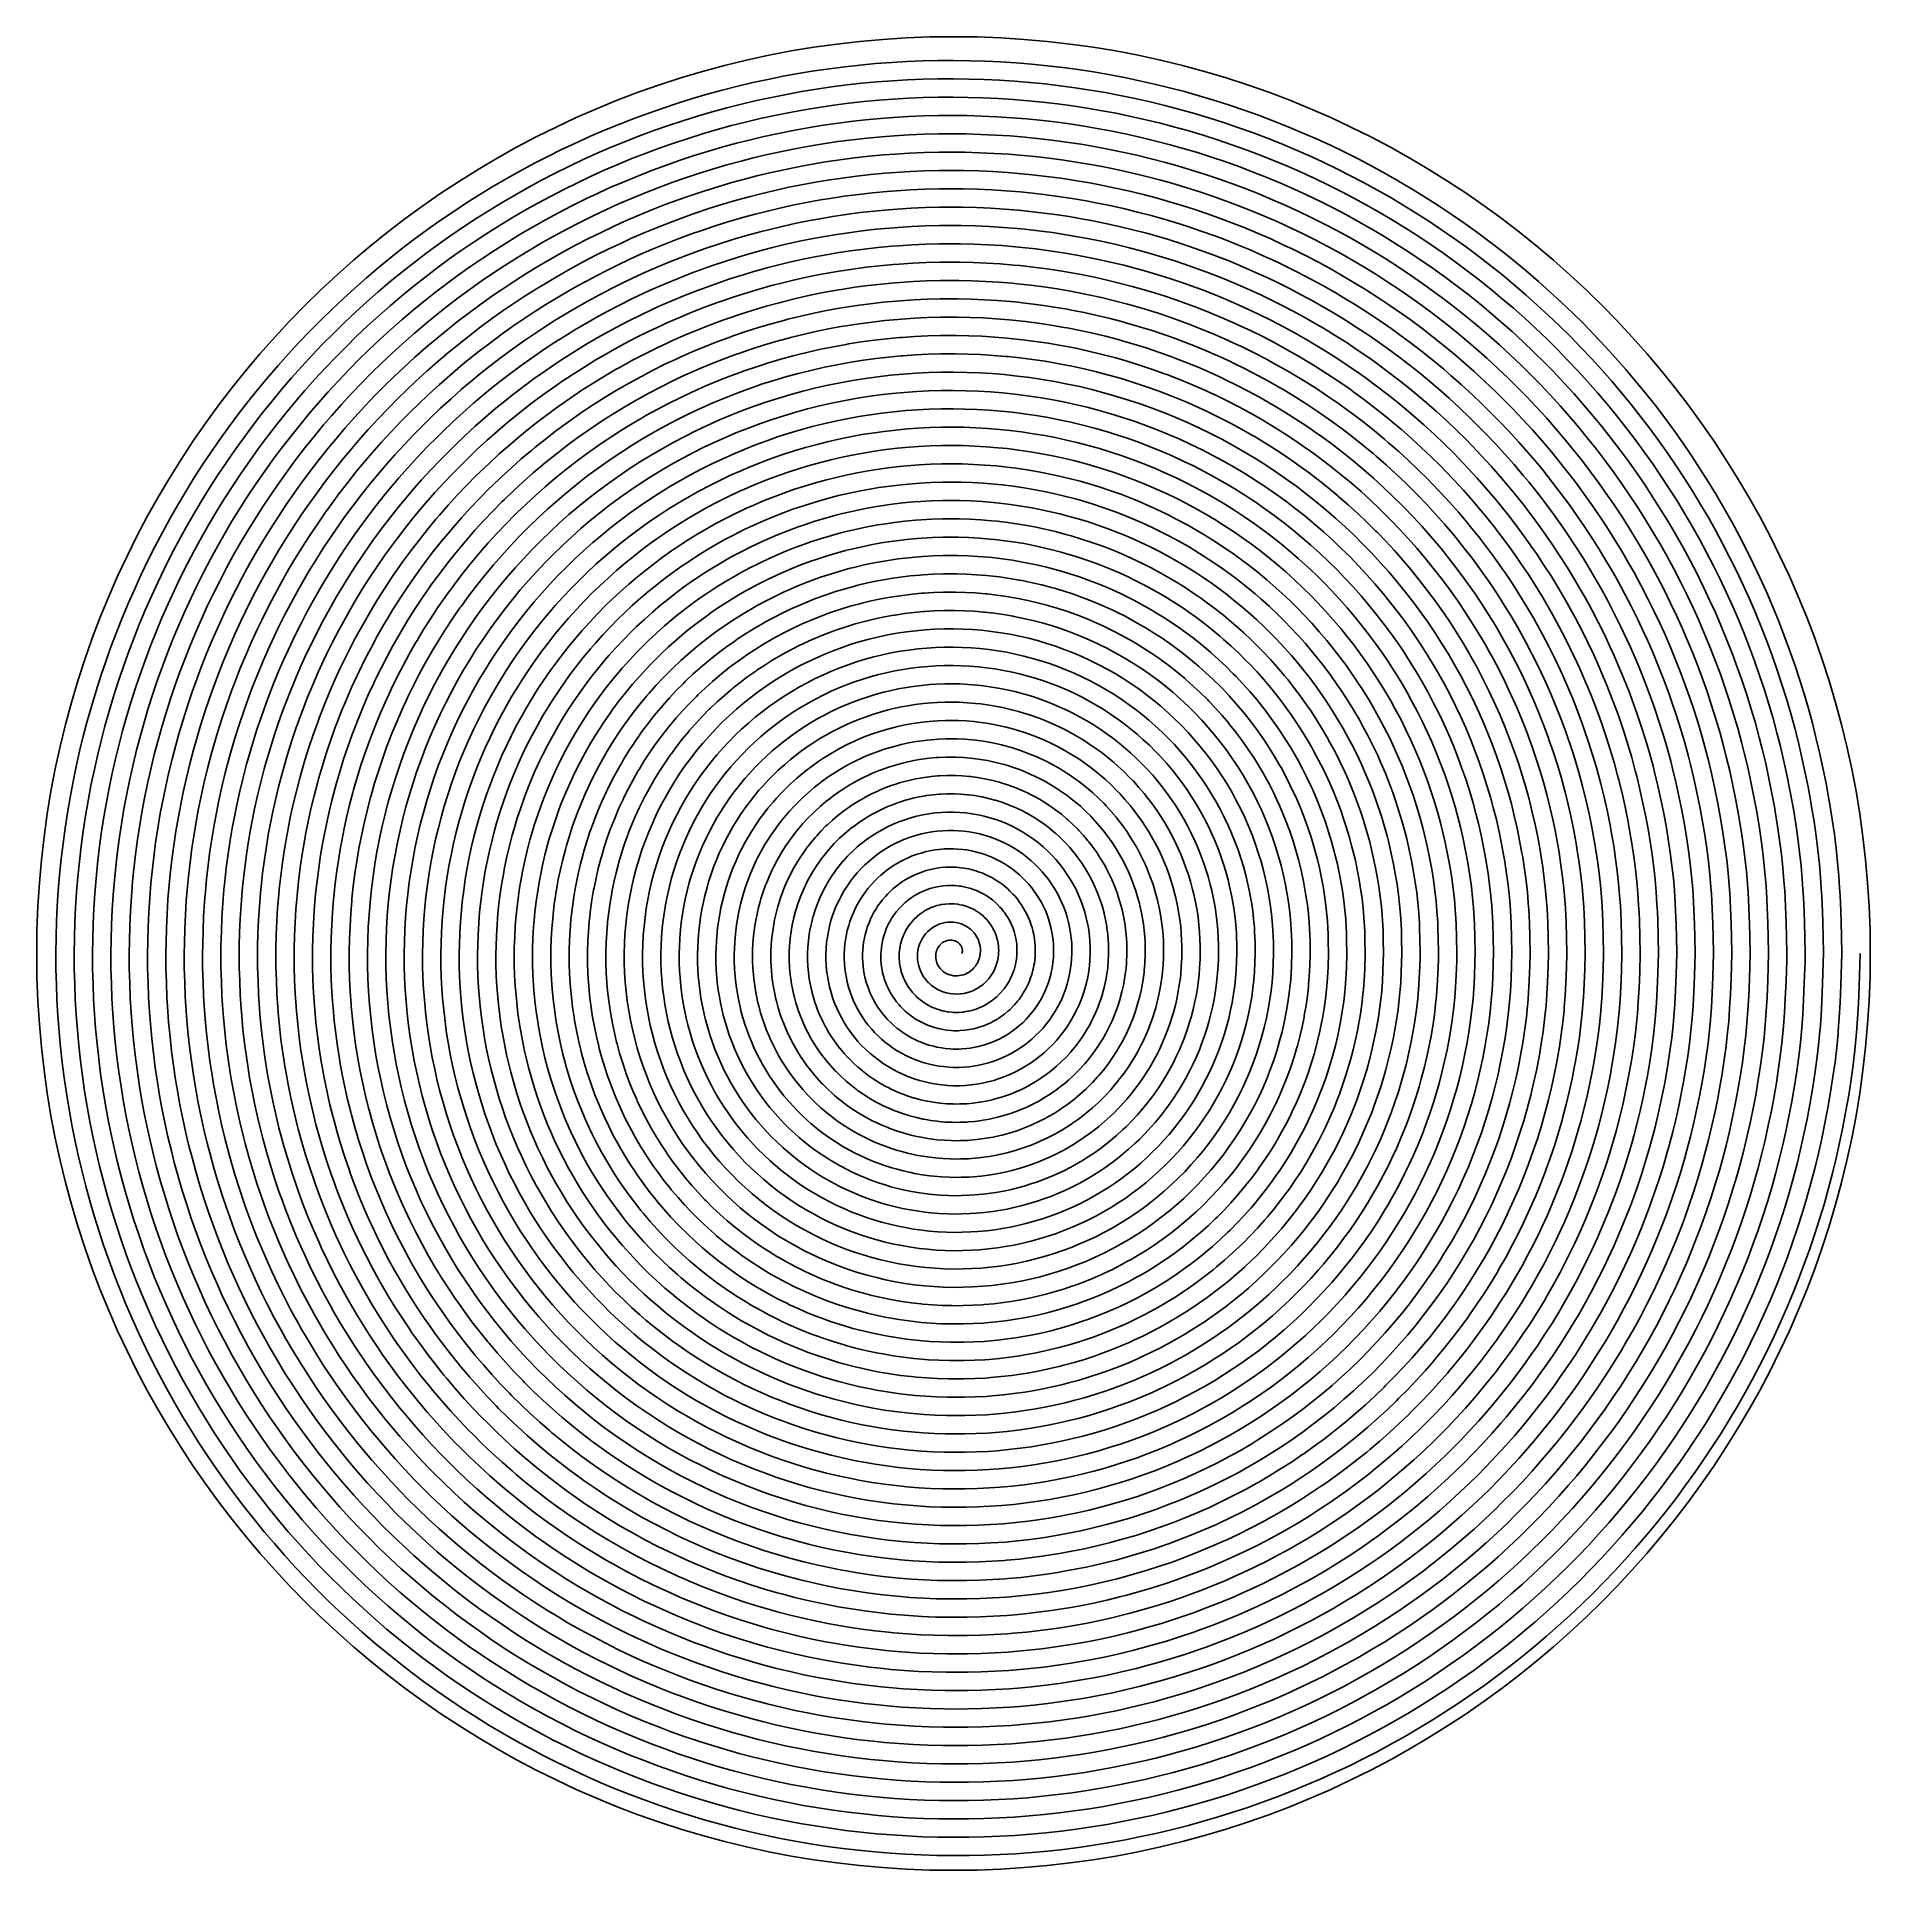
# Model space of a CAD drawing. Header units: inches. Extents: x -5.5 to 5.5, y -5.5 to 5.5.
import ezdxf

# ---------------------------------------------------------------- set-up
doc = ezdxf.new("R2010")
doc.units = ezdxf.units.IN
doc.header["$MEASUREMENT"] = 0
doc.linetypes.add('Continuous2', pattern=[0])
doc.layers.add('Unnamed Level 1', color=1, linetype='Continuous')

msp = doc.modelspace()

# ---------------------------------------------------------------- linework, layer by layer
at = {"layer": 'Unnamed Level 1', "color": 4, "linetype": 'Continuous2', "lineweight": -3}
for p, q in [((-0.835, 5.295), (-0.931, 5.279)), ((-0.743, 5.308), (-0.835, 5.295)), ((-0.651, 5.32), (-0.743, 5.308)), ((-0.559, 5.33), (-0.651, 5.32)), ((-0.467, 5.339), (-0.559, 5.33)), ((-0.37, 5.346), (-0.467, 5.339)), ((-0.278, 5.351), (-0.37, 5.346)), ((-0.185, 5.355), (-0.278, 5.351)), ((-0.093, 5.357), (-0.185, 5.355)), ((0, 5.357), (-0.093, 5.357)), ((0.097, 5.356), (0, 5.357)), ((0.19, 5.354), (0.097, 5.356)), ((0.282, 5.349), (0.19, 5.354)), ((0.375, 5.343), (0.282, 5.349)), ((0.467, 5.336), (0.375, 5.343)), ((0.563, 5.326), (0.467, 5.336)), ((0.655, 5.315), (0.563, 5.326)), ((0.747, 5.303), (0.655, 5.315)), ((0.839, 5.289), (0.747, 5.303)), ((0.93, 5.273), (0.839, 5.289)), ((-1.388, 5.179), (-1.477, 5.155)), ((-1.293, 5.203), (-1.388, 5.179)), ((-1.203, 5.225), (-1.293, 5.203)), ((-1.113, 5.244), (-1.203, 5.225)), ((-1.022, 5.263), (-1.113, 5.244)), ((-0.931, 5.279), (-1.022, 5.263)), ((-0.912, 5.171), (-1.002, 5.154)), ((-0.821, 5.186), (-0.912, 5.171)), ((-0.731, 5.199), (-0.821, 5.186)), ((-0.64, 5.211), (-0.731, 5.199)), ((-0.549, 5.221), (-0.64, 5.211)), ((-0.457, 5.229), (-0.549, 5.221)), ((-0.366, 5.236), (-0.457, 5.229)), ((-0.275, 5.241), (-0.366, 5.236)), ((-0.183, 5.245), (-0.275, 5.241)), ((-0.092, 5.247), (-0.183, 5.245)), ((0, 5.247), (-0.092, 5.247)), ((0.091, 5.246), (0, 5.247)), ((0.183, 5.244), (0.091, 5.246)), ((0.275, 5.239), (0.183, 5.244)), ((0.366, 5.233), (0.275, 5.239)), ((0.457, 5.226), (0.366, 5.233)), ((0.548, 5.217), (0.457, 5.226)), ((0.639, 5.206), (0.548, 5.217)), ((0.73, 5.194), (0.639, 5.206)), ((0.82, 5.18), (0.73, 5.194)), ((0.911, 5.165), (0.82, 5.18)), ((1.025, 5.255), (0.93, 5.273)), ((1.116, 5.236), (1.025, 5.255)), ((1.206, 5.216), (1.116, 5.236)), ((1.296, 5.194), (1.206, 5.216)), ((1.385, 5.171), (1.296, 5.194)), ((1.479, 5.144), (1.385, 5.171)), ((-1.742, 5.072), (-1.834, 5.04)), ((-1.654, 5.101), (-1.742, 5.072)), ((-1.566, 5.129), (-1.654, 5.101)), ((-1.477, 5.155), (-1.566, 5.129)), ((-1.359, 5.073), (-1.448, 5.049)), ((-1.271, 5.096), (-1.359, 5.073)), ((-1.181, 5.117), (-1.271, 5.096)), ((-1.092, 5.136), (-1.181, 5.117)), ((-1.002, 5.154), (-1.092, 5.136)), ((-0.893, 5.062), (-0.982, 5.046)), ((-0.808, 5.076), (-0.893, 5.062)), ((-0.718, 5.09), (-0.808, 5.076)), ((-0.628, 5.101), (-0.718, 5.09)), ((-0.538, 5.111), (-0.628, 5.101)), ((-0.448, 5.119), (-0.538, 5.111)), ((-0.362, 5.126), (-0.448, 5.119)), ((-0.272, 5.131), (-0.362, 5.126)), ((-0.181, 5.135), (-0.272, 5.131)), ((-0.091, 5.137), (-0.181, 5.135)), ((0, 5.137), (-0.091, 5.137)), ((0.086, 5.136), (0, 5.137)), ((0.176, 5.134), (0.086, 5.136)), ((0.267, 5.13), (0.176, 5.134)), ((0.357, 5.124), (0.267, 5.13)), ((0.448, 5.116), (0.357, 5.124)), ((0.533, 5.108), (0.448, 5.116)), ((0.623, 5.097), (0.533, 5.108)), ((0.713, 5.085), (0.623, 5.097)), ((0.802, 5.072), (0.713, 5.085)), ((0.892, 5.056), (0.802, 5.072)), ((1, 5.148), (0.911, 5.165)), ((1.09, 5.129), (1, 5.148)), ((1.179, 5.109), (1.09, 5.129)), ((1.268, 5.087), (1.179, 5.109)), ((1.357, 5.064), (1.268, 5.087)), ((1.445, 5.04), (1.357, 5.064)), ((1.567, 5.118), (1.479, 5.144)), ((1.656, 5.089), (1.567, 5.118)), ((1.743, 5.06), (1.656, 5.089)), ((-2.008, 4.974), (-2.093, 4.939)), ((-1.921, 5.008), (-2.008, 4.974)), ((-1.834, 5.04), (-1.921, 5.008)), ((-1.71, 4.967), (-1.797, 4.937)), ((-1.623, 4.996), (-1.71, 4.967)), ((-1.536, 5.023), (-1.623, 4.996)), ((-1.448, 5.049), (-1.536, 5.023)), ((-1.331, 4.967), (-1.418, 4.943)), ((-1.248, 4.988), (-1.331, 4.967)), ((-1.159, 5.009), (-1.248, 4.988)), ((-1.071, 5.028), (-1.159, 5.009)), ((-0.982, 5.046), (-1.071, 5.028)), ((-0.874, 4.954), (-0.962, 4.938)), ((-0.794, 4.967), (-0.874, 4.954)), ((-0.706, 4.98), (-0.794, 4.967)), ((-0.617, 4.992), (-0.706, 4.98)), ((-0.528, 5.002), (-0.617, 4.992)), ((-0.438, 5.01), (-0.528, 5.002)), ((-0.359, 5.016), (-0.438, 5.01)), ((-0.269, 5.021), (-0.359, 5.016)), ((-0.179, 5.025), (-0.269, 5.021)), ((-0.09, 5.027), (-0.179, 5.025)), ((0, 5.027), (-0.09, 5.027)), ((0.08, 5.027), (0, 5.027)), ((0.17, 5.024), (0.08, 5.027)), ((0.259, 5.02), (0.17, 5.024)), ((0.349, 5.014), (0.259, 5.02)), ((0.438, 5.007), (0.349, 5.014)), ((0.518, 4.999), (0.438, 5.007)), ((0.607, 4.989), (0.518, 4.999)), ((0.695, 4.977), (0.607, 4.989)), ((0.784, 4.963), (0.695, 4.977)), ((0.872, 4.948), (0.784, 4.963)), ((0.976, 5.041), (0.892, 5.056)), ((1.064, 5.022), (0.976, 5.041)), ((1.153, 5.002), (1.064, 5.022)), ((1.241, 4.981), (1.153, 5.002)), ((1.328, 4.958), (1.241, 4.981)), ((1.411, 4.935), (1.328, 4.958)), ((1.532, 5.013), (1.445, 5.04)), ((1.62, 4.985), (1.532, 5.013)), ((1.706, 4.956), (1.62, 4.985)), ((1.793, 4.925), (1.706, 4.956)), ((1.83, 5.029), (1.743, 5.06)), ((1.921, 4.994), (1.83, 5.029)), ((2.007, 4.96), (1.921, 4.994)), ((2.092, 4.924), (2.007, 4.96)), ((-2.267, 4.862), (-2.351, 4.823)), ((-2.178, 4.903), (-2.267, 4.862)), ((-2.093, 4.939), (-2.178, 4.903)), ((-1.968, 4.872), (-2.053, 4.837)), ((-1.883, 4.905), (-1.968, 4.872)), ((-1.797, 4.937), (-1.883, 4.905)), ((-1.678, 4.862), (-1.759, 4.833)), ((-1.592, 4.89), (-1.678, 4.862)), ((-1.505, 4.917), (-1.592, 4.89)), ((-1.418, 4.943), (-1.505, 4.917)), ((-1.302, 4.861), (-1.389, 4.837)), ((-1.225, 4.88), (-1.302, 4.861)), ((-1.137, 4.901), (-1.225, 4.88)), ((-1.05, 4.92), (-1.137, 4.901)), ((-0.962, 4.938), (-1.05, 4.92)), ((-0.854, 4.846), (-0.942, 4.83)), ((-0.781, 4.858), (-0.854, 4.846)), ((-0.693, 4.871), (-0.781, 4.858)), ((-0.605, 4.882), (-0.693, 4.871)), ((-0.517, 4.892), (-0.605, 4.882)), ((-0.429, 4.9), (-0.517, 4.892)), ((-0.355, 4.906), (-0.429, 4.9)), ((-0.266, 4.911), (-0.355, 4.906)), ((-0.177, 4.915), (-0.266, 4.911)), ((-0.089, 4.917), (-0.177, 4.915)), ((0, 4.917), (-0.089, 4.917)), ((0.074, 4.917), (0, 4.917)), ((0.163, 4.914), (0.074, 4.917)), ((0.252, 4.91), (0.163, 4.914)), ((0.34, 4.905), (0.252, 4.91)), ((0.428, 4.897), (0.34, 4.905)), ((0.502, 4.89), (0.428, 4.897)), ((0.59, 4.88), (0.502, 4.89)), ((0.678, 4.868), (0.59, 4.88)), ((0.766, 4.855), (0.678, 4.868)), ((0.853, 4.84), (0.766, 4.855)), ((0.951, 4.933), (0.872, 4.948)), ((1.039, 4.915), (0.951, 4.933)), ((1.126, 4.896), (1.039, 4.915)), ((1.213, 4.874), (1.126, 4.896)), ((1.3, 4.852), (1.213, 4.874)), ((1.377, 4.83), (1.3, 4.852)), ((1.498, 4.909), (1.411, 4.935)), ((1.584, 4.881), (1.498, 4.909)), ((1.67, 4.852), (1.584, 4.881)), ((1.755, 4.822), (1.67, 4.852)), ((1.878, 4.893), (1.793, 4.925)), ((1.963, 4.859), (1.878, 4.893)), ((2.047, 4.824), (1.963, 4.859)), ((2.177, 4.887), (2.092, 4.924)), ((2.261, 4.849), (2.177, 4.887)), ((2.348, 4.807), (2.261, 4.849)), ((-2.517, 4.739), (-2.598, 4.695)), ((-2.434, 4.782), (-2.517, 4.739)), ((-2.351, 4.823), (-2.434, 4.782)), ((-2.221, 4.763), (-2.304, 4.724)), ((-2.137, 4.801), (-2.221, 4.763)), ((-2.053, 4.837), (-2.137, 4.801)), ((-2.013, 4.734), (-2.096, 4.699)), ((-1.929, 4.769), (-2.013, 4.734)), ((-1.844, 4.802), (-1.929, 4.769)), ((-1.759, 4.833), (-1.844, 4.802)), ((-1.722, 4.73), (-1.806, 4.699)), ((-1.646, 4.757), (-1.722, 4.73)), ((-1.561, 4.785), (-1.646, 4.757)), ((-1.475, 4.812), (-1.561, 4.785)), ((-1.389, 4.837), (-1.475, 4.812)), ((-1.359, 4.731), (-1.445, 4.706)), ((-1.274, 4.754), (-1.359, 4.731)), ((-1.202, 4.773), (-1.274, 4.754)), ((-1.115, 4.793), (-1.202, 4.773)), ((-1.029, 4.812), (-1.115, 4.793)), ((-0.942, 4.83), (-1.029, 4.812)), ((-0.835, 4.737), (-0.922, 4.722)), ((-0.767, 4.749), (-0.835, 4.737)), ((-0.681, 4.762), (-0.767, 4.749)), ((-0.594, 4.773), (-0.681, 4.762)), ((-0.506, 4.783), (-0.594, 4.773)), ((-0.419, 4.791), (-0.506, 4.783)), ((-0.351, 4.796), (-0.419, 4.791)), ((-0.263, 4.801), (-0.351, 4.796)), ((-0.175, 4.805), (-0.263, 4.801)), ((-0.088, 4.807), (-0.175, 4.805)), ((0, 4.807), (-0.088, 4.807)), ((0.069, 4.807), (0, 4.807)), ((0.156, 4.804), (0.069, 4.807)), ((0.244, 4.8), (0.156, 4.804)), ((0.332, 4.795), (0.244, 4.8)), ((0.419, 4.788), (0.332, 4.795)), ((0.487, 4.781), (0.419, 4.788)), ((0.574, 4.771), (0.487, 4.781)), ((0.661, 4.759), (0.574, 4.771)), ((0.748, 4.746), (0.661, 4.759)), ((0.834, 4.731), (0.748, 4.746)), ((0.902, 4.719), (0.834, 4.731)), ((0.926, 4.826), (0.853, 4.84)), ((1.013, 4.808), (0.926, 4.826)), ((1.1, 4.789), (1.013, 4.808)), ((1.186, 4.768), (1.1, 4.789)), ((1.272, 4.746), (1.186, 4.768)), ((1.343, 4.726), (1.272, 4.746)), ((1.463, 4.805), (1.377, 4.83)), ((1.548, 4.777), (1.463, 4.805)), ((1.633, 4.749), (1.548, 4.777)), ((1.717, 4.719), (1.633, 4.749)), ((1.835, 4.792), (1.755, 4.822)), ((1.919, 4.758), (1.835, 4.792)), ((2.003, 4.723), (1.919, 4.758)), ((2.131, 4.787), (2.047, 4.824)), ((2.214, 4.749), (2.131, 4.787)), ((2.296, 4.709), (2.214, 4.749)), ((2.431, 4.765), (2.348, 4.807)), ((2.513, 4.722), (2.431, 4.765)), ((-2.683, 4.648), (-2.763, 4.601)), ((-2.598, 4.695), (-2.683, 4.648)), ((-2.467, 4.641), (-2.548, 4.597)), ((-2.386, 4.683), (-2.467, 4.641)), ((-2.304, 4.724), (-2.386, 4.683)), ((-2.256, 4.624), (-2.338, 4.584)), ((-2.174, 4.663), (-2.256, 4.624)), ((-2.096, 4.699), (-2.174, 4.663)), ((-1.972, 4.632), (-2.055, 4.597)), ((-1.889, 4.666), (-1.972, 4.632)), ((-1.806, 4.699), (-1.889, 4.666)), ((-1.684, 4.627), (-1.767, 4.596)), ((-1.614, 4.651), (-1.684, 4.627)), ((-1.529, 4.679), (-1.614, 4.651)), ((-1.445, 4.706), (-1.529, 4.679)), ((-1.33, 4.625), (-1.414, 4.6)), ((-1.245, 4.648), (-1.33, 4.625)), ((-1.179, 4.665), (-1.245, 4.648)), ((-1.093, 4.686), (-1.179, 4.665)), ((-1.008, 4.704), (-1.093, 4.686)), ((-0.922, 4.722), (-1.008, 4.704)), ((-0.816, 4.629), (-0.902, 4.614)), ((-0.754, 4.639), (-0.816, 4.629)), ((-0.668, 4.652), (-0.754, 4.639)), ((-0.582, 4.663), (-0.668, 4.652)), ((-0.496, 4.673), (-0.582, 4.663)), ((-0.41, 4.681), (-0.496, 4.673)), ((-0.347, 4.686), (-0.41, 4.681)), ((-0.26, 4.691), (-0.347, 4.686)), ((-0.173, 4.695), (-0.26, 4.691)), ((-0.087, 4.697), (-0.173, 4.695)), ((0, 4.697), (-0.087, 4.697)), ((0.063, 4.697), (0, 4.697)), ((0.15, 4.695), (0.063, 4.697)), ((0.236, 4.691), (0.15, 4.695)), ((0.323, 4.685), (0.236, 4.691)), ((0.409, 4.678), (0.323, 4.685)), ((0.472, 4.672), (0.409, 4.678)), ((0.558, 4.662), (0.472, 4.672)), ((0.644, 4.651), (0.558, 4.662)), ((0.73, 4.638), (0.644, 4.651)), ((0.815, 4.623), (0.73, 4.638)), ((0.877, 4.612), (0.815, 4.623)), ((0.988, 4.701), (0.902, 4.719)), ((1.073, 4.682), (0.988, 4.701)), ((1.158, 4.661), (1.073, 4.682)), ((1.243, 4.639), (1.158, 4.661)), ((1.309, 4.621), (1.243, 4.639)), ((1.393, 4.596), (1.309, 4.621)), ((1.428, 4.7), (1.343, 4.726)), ((1.512, 4.673), (1.428, 4.7)), ((1.596, 4.645), (1.512, 4.673)), ((1.68, 4.615), (1.596, 4.645)), ((1.792, 4.69), (1.717, 4.719)), ((1.875, 4.657), (1.792, 4.69)), ((1.958, 4.623), (1.875, 4.657)), ((2.04, 4.587), (1.958, 4.623)), ((2.086, 4.687), (2.003, 4.723)), ((2.168, 4.649), (2.086, 4.687)), ((2.245, 4.612), (2.168, 4.649)), ((2.378, 4.668), (2.296, 4.709)), ((2.459, 4.626), (2.378, 4.668)), ((2.54, 4.582), (2.459, 4.626)), ((2.594, 4.678), (2.513, 4.722)), ((2.674, 4.632), (2.594, 4.678)), ((2.757, 4.582), (2.674, 4.632)), ((-2.842, 4.553), (-2.921, 4.503)), ((-2.763, 4.601), (-2.842, 4.553)), ((-2.628, 4.552), (-2.707, 4.506)), ((-2.548, 4.597), (-2.628, 4.552)), ((-2.418, 4.542), (-2.498, 4.499)), ((-2.338, 4.584), (-2.418, 4.542)), ((-2.209, 4.525), (-2.289, 4.485)), ((-2.128, 4.563), (-2.209, 4.525)), ((-2.055, 4.597), (-2.128, 4.563)), ((-1.932, 4.53), (-2.013, 4.495)), ((-1.85, 4.564), (-1.932, 4.53)), ((-1.767, 4.596), (-1.85, 4.564)), ((-1.646, 4.523), (-1.729, 4.493)), ((-1.581, 4.546), (-1.646, 4.523)), ((-1.498, 4.574), (-1.581, 4.546)), ((-1.414, 4.6), (-1.498, 4.574)), ((-1.301, 4.519), (-1.384, 4.495)), ((-1.217, 4.542), (-1.301, 4.519)), ((-1.156, 4.558), (-1.217, 4.542)), ((-1.071, 4.578), (-1.156, 4.558)), ((-0.987, 4.597), (-1.071, 4.578)), ((-0.902, 4.614), (-0.987, 4.597)), ((-0.797, 4.521), (-0.881, 4.505)), ((-0.74, 4.53), (-0.797, 4.521)), ((-0.655, 4.543), (-0.74, 4.53)), ((-0.57, 4.554), (-0.655, 4.543)), ((-0.485, 4.564), (-0.57, 4.554)), ((-0.4, 4.572), (-0.485, 4.564)), ((-0.342, 4.576), (-0.4, 4.572)), ((-0.257, 4.581), (-0.342, 4.576)), ((-0.171, 4.585), (-0.257, 4.581)), ((-0.086, 4.587), (-0.171, 4.585)), ((0, 4.587), (-0.086, 4.587)), ((0.058, 4.587), (0, 4.587)), ((0.143, 4.585), (0.058, 4.587)), ((0.229, 4.581), (0.143, 4.585)), ((0.314, 4.576), (0.229, 4.581)), ((0.4, 4.569), (0.314, 4.576)), ((0.457, 4.563), (0.4, 4.569)), ((0.542, 4.553), (0.457, 4.563)), ((0.627, 4.542), (0.542, 4.553)), ((0.712, 4.529), (0.627, 4.542)), ((0.796, 4.515), (0.712, 4.529)), ((0.853, 4.504), (0.796, 4.515)), ((0.962, 4.594), (0.877, 4.612)), ((1.047, 4.575), (0.962, 4.594)), ((1.131, 4.555), (1.047, 4.575)), ((1.215, 4.533), (1.131, 4.555)), ((1.275, 4.516), (1.215, 4.533)), ((1.358, 4.491), (1.275, 4.516)), ((1.477, 4.569), (1.393, 4.596)), ((1.56, 4.541), (1.477, 4.569)), ((1.642, 4.512), (1.56, 4.541)), ((1.706, 4.488), (1.642, 4.512)), ((1.749, 4.589), (1.68, 4.615)), ((1.831, 4.557), (1.749, 4.589)), ((1.913, 4.522), (1.831, 4.557)), ((1.994, 4.487), (1.913, 4.522)), ((2.121, 4.55), (2.04, 4.587)), ((2.193, 4.515), (2.121, 4.55)), ((2.273, 4.475), (2.193, 4.515)), ((2.326, 4.572), (2.245, 4.612)), ((2.406, 4.53), (2.326, 4.572)), ((2.486, 4.486), (2.406, 4.53)), ((2.619, 4.537), (2.54, 4.582)), ((2.697, 4.49), (2.619, 4.537)), ((2.836, 4.534), (2.757, 4.582)), ((2.914, 4.484), (2.836, 4.534)), ((-2.998, 4.452), (-3.079, 4.397)), ((-2.921, 4.503), (-2.998, 4.452)), ((-2.863, 4.409), (-2.94, 4.359)), ((-2.786, 4.458), (-2.863, 4.409)), ((-2.707, 4.506), (-2.786, 4.458)), ((-2.652, 4.411), (-2.729, 4.364)), ((-2.573, 4.457), (-2.652, 4.411)), ((-2.498, 4.499), (-2.573, 4.457)), ((-2.448, 4.401), (-2.518, 4.362)), ((-2.369, 4.444), (-2.448, 4.401)), ((-2.289, 4.485), (-2.369, 4.444)), ((-2.162, 4.426), (-2.241, 4.386)), ((-2.081, 4.464), (-2.162, 4.426)), ((-2.013, 4.495), (-2.081, 4.464)), ((-1.892, 4.427), (-1.972, 4.393)), ((-1.81, 4.461), (-1.892, 4.427)), ((-1.729, 4.493), (-1.81, 4.461)), ((-1.609, 4.42), (-1.69, 4.39)), ((-1.549, 4.441), (-1.609, 4.42)), ((-1.467, 4.469), (-1.549, 4.441)), ((-1.384, 4.495), (-1.467, 4.469)), ((-1.271, 4.413), (-1.353, 4.389)), ((-1.189, 4.436), (-1.271, 4.413)), ((-1.132, 4.45), (-1.189, 4.436)), ((-1.049, 4.47), (-1.132, 4.45)), ((-0.965, 4.489), (-1.049, 4.47)), ((-0.881, 4.505), (-0.965, 4.489)), ((-0.778, 4.412), (-0.861, 4.397)), ((-0.726, 4.421), (-0.778, 4.412)), ((-0.643, 4.434), (-0.726, 4.421)), ((-0.559, 4.445), (-0.643, 4.434)), ((-0.475, 4.454), (-0.559, 4.445)), ((-0.39, 4.462), (-0.475, 4.454)), ((-0.338, 4.466), (-0.39, 4.462)), ((-0.254, 4.471), (-0.338, 4.466)), ((-0.169, 4.475), (-0.254, 4.471)), ((-0.085, 4.477), (-0.169, 4.475)), ((0, 4.477), (-0.085, 4.477)), ((0.052, 4.477), (0, 4.477)), ((0.137, 4.475), (0.052, 4.477)), ((0.221, 4.471), (0.137, 4.475)), ((0.306, 4.466), (0.221, 4.471)), ((0.39, 4.459), (0.306, 4.466)), ((0.442, 4.454), (0.39, 4.459)), ((0.526, 4.444), (0.442, 4.454)), ((0.61, 4.433), (0.526, 4.444)), ((0.694, 4.421), (0.61, 4.433)), ((0.777, 4.406), (0.694, 4.421)), ((0.828, 4.397), (0.777, 4.406)), ((0.937, 4.487), (0.853, 4.504)), ((1.02, 4.469), (0.937, 4.487)), ((1.103, 4.448), (1.02, 4.469)), ((1.186, 4.427), (1.103, 4.448)), ((1.241, 4.411), (1.186, 4.427)), ((1.324, 4.387), (1.241, 4.411)), ((1.441, 4.465), (1.358, 4.491)), ((1.523, 4.438), (1.441, 4.465)), ((1.605, 4.408), (1.523, 4.438)), ((1.663, 4.386), (1.605, 4.408)), ((1.788, 4.456), (1.706, 4.488)), ((1.869, 4.422), (1.788, 4.456)), ((1.949, 4.387), (1.869, 4.422)), ((2.075, 4.45), (1.994, 4.487)), ((2.142, 4.418), (2.075, 4.45)), ((2.221, 4.378), (2.142, 4.418)), ((2.353, 4.433), (2.273, 4.475)), ((2.431, 4.39), (2.353, 4.433)), ((2.564, 4.441), (2.486, 4.486)), ((2.637, 4.398), (2.564, 4.441)), ((2.775, 4.442), (2.697, 4.49)), ((2.852, 4.393), (2.775, 4.442)), ((2.991, 4.432), (2.914, 4.484)), ((3.067, 4.38), (2.991, 4.432)), ((-3.155, 4.344), (-3.229, 4.289)), ((-3.079, 4.397), (-3.155, 4.344)), ((-3.016, 4.307), (-3.091, 4.254)), ((-2.94, 4.359), (-3.016, 4.307)), ((-2.806, 4.316), (-2.882, 4.266)), ((-2.729, 4.364), (-2.806, 4.316)), ((-2.596, 4.317), (-2.672, 4.27)), ((-2.518, 4.362), (-2.596, 4.317)), ((-2.398, 4.303), (-2.463, 4.267)), ((-2.32, 4.346), (-2.398, 4.303)), ((-2.241, 4.386), (-2.32, 4.346)), ((-2.114, 4.326), (-2.193, 4.288)), ((-2.035, 4.364), (-2.114, 4.326)), ((-1.972, 4.393), (-2.035, 4.364)), ((-1.931, 4.291), (-1.988, 4.264)), ((-1.851, 4.325), (-1.931, 4.291)), ((-1.771, 4.358), (-1.851, 4.325)), ((-1.69, 4.39), (-1.771, 4.358)), ((-1.571, 4.317), (-1.651, 4.287)), ((-1.516, 4.336), (-1.571, 4.317)), ((-1.435, 4.363), (-1.516, 4.336)), ((-1.353, 4.389), (-1.435, 4.363)), ((-1.242, 4.307), (-1.323, 4.283)), ((-1.16, 4.329), (-1.242, 4.307)), ((-1.109, 4.342), (-1.16, 4.329)), ((-1.027, 4.362), (-1.109, 4.342)), ((-0.944, 4.381), (-1.027, 4.362)), ((-0.861, 4.397), (-0.944, 4.381)), ((-0.759, 4.304), (-0.841, 4.289)), ((-0.713, 4.312), (-0.759, 4.304)), ((-0.63, 4.324), (-0.713, 4.312)), ((-0.547, 4.335), (-0.63, 4.324)), ((-0.464, 4.345), (-0.547, 4.335)), ((-0.381, 4.352), (-0.464, 4.345)), ((-0.334, 4.356), (-0.381, 4.352)), ((-0.251, 4.361), (-0.334, 4.356)), ((-0.167, 4.365), (-0.251, 4.361)), ((-0.084, 4.367), (-0.167, 4.365)), ((0, 4.367), (-0.084, 4.367)), ((0.047, 4.367), (0, 4.367)), ((0.13, 4.365), (0.047, 4.367)), ((0.214, 4.361), (0.13, 4.365)), ((0.297, 4.356), (0.214, 4.361)), ((0.381, 4.349), (0.297, 4.356)), ((0.427, 4.345), (0.381, 4.349)), ((0.51, 4.336), (0.427, 4.345)), ((0.593, 4.325), (0.51, 4.336)), ((0.676, 4.312), (0.593, 4.325)), ((0.758, 4.298), (0.676, 4.312)), ((0.804, 4.29), (0.758, 4.298)), ((0.911, 4.38), (0.828, 4.397)), ((0.994, 4.362), (0.911, 4.38)), ((1.076, 4.342), (0.994, 4.362)), ((1.158, 4.321), (1.076, 4.342)), ((1.208, 4.307), (1.158, 4.321)), ((1.289, 4.283), (1.208, 4.307)), ((1.405, 4.361), (1.324, 4.387)), ((1.486, 4.334), (1.405, 4.361)), ((1.567, 4.305), (1.486, 4.334)), ((1.621, 4.285), (1.567, 4.305)), ((1.744, 4.355), (1.663, 4.386)), ((1.824, 4.321), (1.744, 4.355)), ((1.903, 4.287), (1.824, 4.321)), ((2.029, 4.35), (1.949, 4.387)), ((2.09, 4.321), (2.029, 4.35)), ((2.169, 4.281), (2.09, 4.321)), ((2.299, 4.337), (2.221, 4.378)), ((2.377, 4.295), (2.299, 4.337)), ((2.454, 4.251), (2.377, 4.295)), ((2.509, 4.346), (2.431, 4.39)), ((2.578, 4.305), (2.509, 4.346)), ((2.654, 4.258), (2.578, 4.305)), ((2.715, 4.35), (2.637, 4.398)), ((2.791, 4.301), (2.715, 4.35)), ((2.866, 4.251), (2.791, 4.301)), ((2.928, 4.342), (2.852, 4.393)), ((3.004, 4.29), (2.928, 4.342)), ((3.145, 4.323), (3.067, 4.38)), ((3.219, 4.268), (3.145, 4.323)), ((-3.303, 4.233), (-3.376, 4.175)), ((-3.229, 4.289), (-3.303, 4.233)), ((-3.165, 4.2), (-3.238, 4.144)), ((-3.091, 4.254), (-3.165, 4.2)), ((-2.953, 4.217), (-3.027, 4.165)), ((-2.882, 4.266), (-2.953, 4.217)), ((-2.748, 4.222), (-2.823, 4.172)), ((-2.672, 4.27), (-2.748, 4.222)), ((-2.54, 4.222), (-2.616, 4.176)), ((-2.463, 4.267), (-2.54, 4.222)), ((-2.348, 4.205), (-2.408, 4.171)), ((-2.271, 4.247), (-2.348, 4.205)), ((-2.193, 4.288), (-2.271, 4.247)), ((-2.145, 4.189), (-2.222, 4.149)), ((-2.067, 4.227), (-2.145, 4.189)), ((-1.988, 4.264), (-2.067, 4.227)), ((-1.889, 4.189), (-1.942, 4.165)), ((-1.811, 4.223), (-1.889, 4.189)), ((-1.731, 4.256), (-1.811, 4.223)), ((-1.651, 4.287), (-1.731, 4.256)), ((-1.613, 4.184), (-1.692, 4.153)), ((-1.533, 4.213), (-1.613, 4.184)), ((-1.484, 4.231), (-1.533, 4.213)), ((-1.404, 4.258), (-1.484, 4.231)), ((-1.323, 4.283), (-1.404, 4.258)), ((-1.212, 4.201), (-1.292, 4.177)), ((-1.132, 4.223), (-1.212, 4.201)), ((-1.086, 4.235), (-1.132, 4.223)), ((-1.005, 4.255), (-1.086, 4.235)), ((-0.923, 4.273), (-1.005, 4.255)), ((-0.841, 4.289), (-0.923, 4.273)), ((-0.821, 4.181), (-0.902, 4.165)), ((-0.74, 4.196), (-0.821, 4.181)), ((-0.699, 4.203), (-0.74, 4.196)), ((-0.617, 4.215), (-0.699, 4.203)), ((-0.535, 4.226), (-0.617, 4.215)), ((-0.453, 4.235), (-0.535, 4.226)), ((-0.371, 4.243), (-0.453, 4.235)), ((-0.33, 4.246), (-0.371, 4.243)), ((-0.247, 4.251), (-0.33, 4.246)), ((-0.165, 4.255), (-0.247, 4.251)), ((-0.083, 4.257), (-0.165, 4.255)), ((0, 4.257), (-0.083, 4.257)), ((0.041, 4.257), (0, 4.257)), ((0.124, 4.255), (0.041, 4.257)), ((0.206, 4.252), (0.124, 4.255)), ((0.289, 4.247), (0.206, 4.252)), ((0.371, 4.24), (0.289, 4.247)), ((0.412, 4.236), (0.371, 4.24)), ((0.494, 4.227), (0.412, 4.236)), ((0.576, 4.216), (0.494, 4.227)), ((0.657, 4.204), (0.576, 4.216)), ((0.739, 4.19), (0.657, 4.204)), ((0.779, 4.182), (0.739, 4.19)), ((0.86, 4.166), (0.779, 4.182)), ((0.886, 4.273), (0.804, 4.29)), ((0.967, 4.255), (0.886, 4.273)), ((1.048, 4.235), (0.967, 4.255)), ((1.129, 4.214), (1.048, 4.235)), ((1.174, 4.202), (1.129, 4.214)), ((1.254, 4.178), (1.174, 4.202)), ((1.37, 4.257), (1.289, 4.283)), ((1.45, 4.23), (1.37, 4.257)), ((1.529, 4.202), (1.45, 4.23)), ((1.578, 4.184), (1.529, 4.202)), ((1.657, 4.153), (1.578, 4.184)), ((1.7, 4.254), (1.621, 4.285)), ((1.779, 4.221), (1.7, 4.254)), ((1.858, 4.186), (1.779, 4.221)), ((1.936, 4.151), (1.858, 4.186)), ((1.982, 4.25), (1.903, 4.287)), ((2.039, 4.223), (1.982, 4.25)), ((2.116, 4.185), (2.039, 4.223)), ((2.193, 4.145), (2.116, 4.185)), ((2.246, 4.241), (2.169, 4.281)), ((2.323, 4.199), (2.246, 4.241)), ((2.399, 4.155), (2.323, 4.199)), ((2.518, 4.213), (2.454, 4.251)), ((2.593, 4.167), (2.518, 4.213)), ((2.729, 4.21), (2.654, 4.258)), ((2.804, 4.16), (2.729, 4.21)), ((2.941, 4.2), (2.866, 4.251)), ((3.01, 4.15), (2.941, 4.2)), ((3.077, 4.237), (3.004, 4.29)), ((3.151, 4.182), (3.077, 4.237)), ((3.223, 4.126), (3.151, 4.182)), ((3.293, 4.212), (3.219, 4.268)), ((3.365, 4.154), (3.293, 4.212)), ((-3.452, 4.113), (-3.522, 4.054)), ((-3.376, 4.175), (-3.452, 4.113)), ((-3.31, 4.087), (-3.381, 4.029)), ((-3.238, 4.144), (-3.31, 4.087)), ((-3.1, 4.111), (-3.172, 4.056)), ((-3.027, 4.165), (-3.1, 4.111)), ((-2.963, 4.075), (-3.035, 4.022)), ((-2.89, 4.127), (-2.963, 4.075)), ((-2.823, 4.172), (-2.89, 4.127)), ((-2.765, 4.079), (-2.827, 4.037)), ((-2.691, 4.128), (-2.765, 4.079)), ((-2.616, 4.176), (-2.691, 4.128)), ((-2.559, 4.081), (-2.633, 4.034)), ((-2.484, 4.127), (-2.559, 4.081)), ((-2.408, 4.171), (-2.484, 4.127)), ((-2.353, 4.076), (-2.428, 4.032)), ((-2.298, 4.107), (-2.353, 4.076)), ((-2.222, 4.149), (-2.298, 4.107)), ((-2.096, 4.09), (-2.172, 4.05)), ((-2.019, 4.128), (-2.096, 4.09)), ((-1.942, 4.165), (-2.019, 4.128)), ((-1.848, 4.087), (-1.896, 4.065)), ((-1.77, 4.121), (-1.848, 4.087)), ((-1.692, 4.153), (-1.77, 4.121)), ((-1.574, 4.081), (-1.652, 4.05)), ((-1.496, 4.11), (-1.574, 4.081)), ((-1.452, 4.126), (-1.496, 4.11)), ((-1.372, 4.152), (-1.452, 4.126)), ((-1.292, 4.177), (-1.372, 4.152)), ((-1.262, 4.072), (-1.341, 4.047)), ((-1.183, 4.095), (-1.262, 4.072)), ((-1.103, 4.117), (-1.183, 4.095)), ((-1.063, 4.127), (-1.103, 4.117)), ((-0.983, 4.147), (-1.063, 4.127)), ((-0.902, 4.165), (-0.983, 4.147)), ((-0.801, 4.073), (-0.881, 4.057)), ((-0.721, 4.087), (-0.801, 4.073)), ((-0.685, 4.093), (-0.721, 4.087)), ((-0.604, 4.106), (-0.685, 4.093)), ((-0.524, 4.117), (-0.604, 4.106)), ((-0.443, 4.126), (-0.524, 4.117)), ((-0.362, 4.133), (-0.443, 4.126)), ((-0.326, 4.136), (-0.362, 4.133)), ((-0.244, 4.141), (-0.326, 4.136)), ((-0.163, 4.145), (-0.244, 4.141)), ((-0.081, 4.147), (-0.163, 4.145)), ((0, 4.147), (-0.081, 4.147)), ((0.036, 4.147), (0, 4.147)), ((0.118, 4.145), (0.036, 4.147)), ((0.199, 4.142), (0.118, 4.145)), ((0.28, 4.137), (0.199, 4.142)), ((0.361, 4.13), (0.28, 4.137)), ((0.397, 4.127), (0.361, 4.13)), ((0.478, 4.118), (0.397, 4.127)), ((0.559, 4.107), (0.478, 4.118)), ((0.639, 4.095), (0.559, 4.107)), ((0.72, 4.081), (0.639, 4.095)), ((0.755, 4.075), (0.72, 4.081)), ((0.835, 4.059), (0.755, 4.075)), ((0.941, 4.148), (0.86, 4.166)), ((1.021, 4.129), (0.941, 4.148)), ((1.101, 4.108), (1.021, 4.129)), ((1.14, 4.097), (1.101, 4.108)), ((1.22, 4.074), (1.14, 4.097)), ((1.298, 4.049), (1.22, 4.074)), ((1.334, 4.153), (1.254, 4.178)), ((1.413, 4.126), (1.334, 4.153)), ((1.492, 4.098), (1.413, 4.126)), ((1.535, 4.082), (1.492, 4.098)), ((1.613, 4.052), (1.535, 4.082)), ((1.735, 4.12), (1.657, 4.153)), ((1.812, 4.086), (1.735, 4.12)), ((1.889, 4.051), (1.812, 4.086)), ((1.987, 4.126), (1.936, 4.151)), ((2.064, 4.088), (1.987, 4.126)), ((2.14, 4.048), (2.064, 4.088)), ((2.269, 4.103), (2.193, 4.145)), ((2.344, 4.06), (2.269, 4.103)), ((2.458, 4.121), (2.399, 4.155)), ((2.533, 4.075), (2.458, 4.121)), ((2.606, 4.028), (2.533, 4.075)), ((2.668, 4.119), (2.593, 4.167)), ((2.742, 4.07), (2.668, 4.119)), ((2.878, 4.11), (2.804, 4.16)), ((2.942, 4.063), (2.878, 4.11)), ((3.082, 4.096), (3.01, 4.15)), ((3.154, 4.041), (3.082, 4.096)), ((3.295, 4.069), (3.223, 4.126)), ((3.436, 4.095), (3.365, 4.154)), ((3.509, 4.032), (3.436, 4.095)), ((-3.592, 3.992), (-3.66, 3.93)), ((-3.522, 4.054), (-3.592, 3.992)), ((-3.451, 3.97), (-3.52, 3.909)), ((-3.381, 4.029), (-3.451, 3.97)), ((-3.243, 4), (-3.31, 3.945)), ((-3.172, 4.056), (-3.243, 4)), ((-3.107, 3.967), (-3.177, 3.912)), ((-3.035, 4.022), (-3.107, 3.967)), ((-2.899, 3.986), (-2.971, 3.933)), ((-2.827, 4.037), (-2.899, 3.986)), ((-2.706, 3.986), (-2.764, 3.947)), ((-2.633, 4.034), (-2.706, 3.986)), ((-2.502, 3.987), (-2.576, 3.941)), ((-2.428, 4.032), (-2.502, 3.987)), ((-2.298, 3.981), (-2.372, 3.938)), ((-2.248, 4.009), (-2.298, 3.981)), ((-2.172, 4.05), (-2.248, 4.009)), ((-2.048, 3.991), (-2.123, 3.952)), ((-1.972, 4.029), (-2.048, 3.991)), ((-1.896, 4.065), (-1.972, 4.029)), ((-1.849, 3.965), (-1.925, 3.929)), ((-1.806, 3.985), (-1.849, 3.965)), ((-1.729, 4.018), (-1.806, 3.985)), ((-1.652, 4.05), (-1.729, 4.018)), ((-1.536, 3.978), (-1.613, 3.948)), ((-1.458, 4.006), (-1.536, 3.978)), ((-1.419, 4.02), (-1.458, 4.006)), ((-1.341, 4.047), (-1.419, 4.02)), ((-1.231, 3.966), (-1.309, 3.941)), ((-1.153, 3.989), (-1.231, 3.966)), ((-1.075, 4.011), (-1.153, 3.989)), ((-1.04, 4.02), (-1.075, 4.011)), ((-0.96, 4.039), (-1.04, 4.02)), ((-0.881, 4.057), (-0.96, 4.039)), ((-0.781, 3.965), (-0.86, 3.949)), ((-0.702, 3.979), (-0.781, 3.965)), ((-0.671, 3.984), (-0.702, 3.979)), ((-0.592, 3.997), (-0.671, 3.984)), ((-0.512, 4.007), (-0.592, 3.997)), ((-0.432, 4.016), (-0.512, 4.007)), ((-0.352, 4.024), (-0.432, 4.016)), ((-0.321, 4.026), (-0.352, 4.024)), ((-0.241, 4.031), (-0.321, 4.026)), ((-0.161, 4.035), (-0.241, 4.031)), ((-0.08, 4.037), (-0.161, 4.035)), ((0, 4.037), (-0.08, 4.037)), ((0.031, 4.037), (0, 4.037)), ((0.111, 4.035), (0.031, 4.037)), ((0.191, 4.032), (0.111, 4.035)), ((0.272, 4.027), (0.191, 4.032)), ((0.352, 4.021), (0.272, 4.027)), ((0.382, 4.018), (0.352, 4.021)), ((0.462, 4.009), (0.382, 4.018)), ((0.542, 3.999), (0.462, 4.009)), ((0.621, 3.987), (0.542, 3.999)), ((0.701, 3.973), (0.621, 3.987)), ((0.731, 3.968), (0.701, 3.973)), ((0.81, 3.952), (0.731, 3.968)), ((0.914, 4.041), (0.835, 4.059)), ((0.994, 4.022), (0.914, 4.041)), ((1.072, 4.002), (0.994, 4.022)), ((1.107, 3.992), (1.072, 4.002)), ((1.185, 3.969), (1.107, 3.992)), ((1.263, 3.945), (1.185, 3.969)), ((1.376, 4.023), (1.298, 4.049)), ((1.454, 3.995), (1.376, 4.023)), ((1.493, 3.981), (1.454, 3.995)), ((1.569, 3.951), (1.493, 3.981)), ((1.69, 4.02), (1.613, 4.052)), ((1.767, 3.986), (1.69, 4.02)), ((1.843, 3.951), (1.767, 3.986)), ((1.936, 4.029), (1.889, 4.051)), ((2.011, 3.991), (1.936, 4.029)), ((2.086, 3.952), (2.011, 3.991)), ((2.215, 4.007), (2.14, 4.048)), ((2.289, 3.965), (2.215, 4.007)), ((2.338, 3.936), (2.289, 3.965)), ((2.398, 4.028), (2.344, 4.06)), ((2.472, 3.983), (2.398, 4.028)), ((2.545, 3.936), (2.472, 3.983)), ((2.679, 3.979), (2.606, 4.028)), ((2.751, 3.929), (2.679, 3.979)), ((2.814, 4.019), (2.742, 4.07)), ((2.874, 3.976), (2.814, 4.019)), ((2.946, 3.924), (2.874, 3.976)), ((3.014, 4.01), (2.942, 4.063)), ((3.085, 3.955), (3.014, 4.01)), ((3.225, 3.984), (3.154, 4.041)), ((3.294, 3.926), (3.225, 3.984)), ((3.365, 4.01), (3.295, 4.069)), ((3.434, 3.951), (3.365, 4.01)), ((3.578, 3.97), (3.509, 4.032)), ((3.646, 3.907), (3.578, 3.97)), ((-3.728, 3.866), (-3.798, 3.798)), ((-3.66, 3.93), (-3.728, 3.866)), ((-3.52, 3.909), (-3.588, 3.848)), ((-3.379, 3.886), (-3.448, 3.826)), ((-3.31, 3.945), (-3.379, 3.886)), ((-3.239, 3.861), (-3.308, 3.803)), ((-3.177, 3.912), (-3.239, 3.861)), ((-3.041, 3.879), (-3.111, 3.824)), ((-2.971, 3.933), (-3.041, 3.879)), ((-2.835, 3.896), (-2.906, 3.844)), ((-2.764, 3.947), (-2.835, 3.896)), ((-2.701, 3.857), (-2.771, 3.807)), ((-2.648, 3.893), (-2.701, 3.857)), ((-2.576, 3.941), (-2.648, 3.893)), ((-2.446, 3.893), (-2.518, 3.847)), ((-2.372, 3.938), (-2.446, 3.893)), ((-2.243, 3.886), (-2.316, 3.843)), ((-2.198, 3.911), (-2.243, 3.886)), ((-2.123, 3.952), (-2.198, 3.911)), ((-2.074, 3.854), (-2.147, 3.814)), ((-2, 3.892), (-2.074, 3.854)), ((-1.925, 3.929), (-2, 3.892)), ((-1.803, 3.866), (-1.877, 3.83)), ((-1.765, 3.883), (-1.803, 3.866)), ((-1.689, 3.916), (-1.765, 3.883)), ((-1.613, 3.948), (-1.689, 3.916)), ((-1.497, 3.875), (-1.573, 3.845)), ((-1.421, 3.903), (-1.497, 3.875)), ((-1.386, 3.915), (-1.421, 3.903)), ((-1.309, 3.941), (-1.386, 3.915)), ((-1.201, 3.86), (-1.278, 3.836)), ((-1.124, 3.883), (-1.201, 3.86)), ((-1.046, 3.904), (-1.124, 3.883)), ((-1.016, 3.912), (-1.046, 3.904)), ((-0.938, 3.931), (-1.016, 3.912)), ((-0.86, 3.949), (-0.938, 3.931)), ((-0.761, 3.857), (-0.838, 3.841)), ((-0.683, 3.871), (-0.761, 3.857)), ((-0.657, 3.875), (-0.683, 3.871)), ((-0.579, 3.887), (-0.657, 3.875)), ((-0.5, 3.898), (-0.579, 3.887)), ((-0.421, 3.907), (-0.5, 3.898)), ((-0.342, 3.914), (-0.421, 3.907)), ((-0.317, 3.916), (-0.342, 3.914)), ((-0.238, 3.921), (-0.317, 3.916)), ((-0.158, 3.925), (-0.238, 3.921)), ((-0.079, 3.927), (-0.158, 3.925)), ((0, 3.927), (-0.079, 3.927)), ((0.026, 3.927), (0, 3.927)), ((0.105, 3.926), (0.026, 3.927)), ((0.184, 3.922), (0.105, 3.926)), ((0.263, 3.917), (0.184, 3.922)), ((0.342, 3.911), (0.263, 3.917)), ((0.368, 3.909), (0.342, 3.911)), ((0.446, 3.9), (0.368, 3.909)), ((0.525, 3.89), (0.446, 3.9)), ((0.603, 3.878), (0.525, 3.89)), ((0.681, 3.865), (0.603, 3.878)), ((0.707, 3.86), (0.681, 3.865)), ((0.784, 3.845), (0.707, 3.86)), ((0.888, 3.935), (0.81, 3.952)), ((0.966, 3.916), (0.888, 3.935)), ((1.044, 3.895), (0.966, 3.916)), ((1.073, 3.887), (1.044, 3.895)), ((1.15, 3.865), (1.073, 3.887)), ((1.227, 3.841), (1.15, 3.865)), ((1.34, 3.919), (1.263, 3.945)), ((1.416, 3.892), (1.34, 3.919)), ((1.45, 3.879), (1.416, 3.892)), ((1.526, 3.85), (1.45, 3.879)), ((1.646, 3.919), (1.569, 3.951)), ((1.721, 3.886), (1.646, 3.919)), ((1.796, 3.852), (1.721, 3.886)), ((1.833, 3.834), (1.796, 3.852)), ((1.884, 3.931), (1.843, 3.951)), ((1.959, 3.894), (1.884, 3.931)), ((2.033, 3.856), (1.959, 3.894)), ((2.107, 3.816), (2.033, 3.856)), ((2.161, 3.912), (2.086, 3.952)), ((2.234, 3.87), (2.161, 3.912)), ((2.279, 3.843), (2.234, 3.87)), ((2.411, 3.891), (2.338, 3.936)), ((2.484, 3.845), (2.411, 3.891)), ((2.617, 3.888), (2.545, 3.936)), ((2.688, 3.839), (2.617, 3.888)), ((2.807, 3.89), (2.751, 3.929)), ((2.877, 3.837), (2.807, 3.89)), ((3.016, 3.87), (2.946, 3.924)), ((3.085, 3.814), (3.016, 3.87)), ((3.155, 3.899), (3.085, 3.955)), ((3.224, 3.842), (3.155, 3.899)), ((3.359, 3.871), (3.294, 3.926)), ((3.427, 3.811), (3.359, 3.871)), ((3.502, 3.89), (3.434, 3.951)), ((3.57, 3.828), (3.502, 3.89)), ((3.713, 3.844), (3.646, 3.907)), ((-3.798, 3.798), (-3.863, 3.732)), ((-3.654, 3.785), (-3.72, 3.72)), ((-3.588, 3.848), (-3.654, 3.785)), ((-3.515, 3.765), (-3.581, 3.703)), ((-3.448, 3.826), (-3.515, 3.765)), ((-3.375, 3.743), (-3.442, 3.683)), ((-3.308, 3.803), (-3.375, 3.743)), ((-3.169, 3.776), (-3.236, 3.719)), ((-3.111, 3.824), (-3.169, 3.776)), ((-2.976, 3.791), (-3.044, 3.736)), ((-2.906, 3.844), (-2.976, 3.791)), ((-2.841, 3.755), (-2.91, 3.702)), ((-2.771, 3.807), (-2.841, 3.755)), ((-2.637, 3.767), (-2.707, 3.717)), ((-2.589, 3.799), (-2.637, 3.767)), ((-2.518, 3.847), (-2.589, 3.799)), ((-2.46, 3.753), (-2.531, 3.706)), ((-2.389, 3.799), (-2.46, 3.753)), ((-2.316, 3.843), (-2.389, 3.799)), ((-2.261, 3.748), (-2.332, 3.704)), ((-2.188, 3.79), (-2.261, 3.748)), ((-2.147, 3.814), (-2.188, 3.79)), ((-2.024, 3.755), (-2.097, 3.716)), ((-1.951, 3.793), (-2.024, 3.755)), ((-1.877, 3.83), (-1.951, 3.793)), ((-1.756, 3.766), (-1.83, 3.731)), ((-1.723, 3.781), (-1.756, 3.766)), ((-1.648, 3.814), (-1.723, 3.781)), ((-1.573, 3.845), (-1.648, 3.814)), ((-1.533, 3.742), (-1.608, 3.711)), ((-1.458, 3.772), (-1.533, 3.742)), ((-1.383, 3.8), (-1.458, 3.772)), ((-1.354, 3.81), (-1.383, 3.8)), ((-1.278, 3.836), (-1.354, 3.81)), ((-1.17, 3.755), (-1.246, 3.731)), ((-1.094, 3.777), (-1.17, 3.755)), ((-1.018, 3.798), (-1.094, 3.777)), ((-0.993, 3.805), (-1.018, 3.798)), ((-0.916, 3.824), (-0.993, 3.805)), ((-0.838, 3.841), (-0.916, 3.824)), ((-0.74, 3.749), (-0.817, 3.733)), ((-0.663, 3.763), (-0.74, 3.749)), ((-0.643, 3.766), (-0.663, 3.763)), ((-0.566, 3.778), (-0.643, 3.766)), ((-0.488, 3.788), (-0.566, 3.778)), ((-0.411, 3.797), (-0.488, 3.788)), ((-0.333, 3.804), (-0.411, 3.797)), ((-0.312, 3.806), (-0.333, 3.804)), ((-0.234, 3.811), (-0.312, 3.806)), ((-0.156, 3.815), (-0.234, 3.811)), ((-0.078, 3.817), (-0.156, 3.815)), ((0, 3.817), (-0.078, 3.817)), ((0.021, 3.817), (0, 3.817)), ((0.099, 3.816), (0.021, 3.817)), ((0.177, 3.813), (0.099, 3.816)), ((0.255, 3.808), (0.177, 3.813)), ((0.333, 3.801), (0.255, 3.808)), ((0.353, 3.8), (0.333, 3.801)), ((0.431, 3.791), (0.353, 3.8)), ((0.508, 3.781), (0.431, 3.791)), ((0.585, 3.77), (0.508, 3.781)), ((0.662, 3.756), (0.585, 3.77)), ((0.682, 3.753), (0.662, 3.756)), ((0.759, 3.738), (0.682, 3.753)), ((0.862, 3.828), (0.784, 3.845)), ((0.939, 3.809), (0.862, 3.828)), ((1.015, 3.789), (0.939, 3.809)), ((1.04, 3.782), (1.015, 3.789)), ((1.116, 3.76), (1.04, 3.782)), ((1.192, 3.737), (1.116, 3.76)), ((1.303, 3.815), (1.227, 3.841)), ((1.379, 3.788), (1.303, 3.815)), ((1.407, 3.778), (1.379, 3.788)), ((1.482, 3.748), (1.407, 3.778)), ((1.557, 3.718), (1.482, 3.748)), ((1.601, 3.818), (1.526, 3.85)), ((1.676, 3.786), (1.601, 3.818)), ((1.75, 3.752), (1.676, 3.786)), ((1.782, 3.737), (1.75, 3.752)), ((1.907, 3.797), (1.833, 3.834)), ((1.98, 3.759), (1.907, 3.797)), ((2.053, 3.72), (1.98, 3.759)), ((2.179, 3.774), (2.107, 3.816)), ((2.219, 3.751), (2.179, 3.774)), ((2.29, 3.707), (2.219, 3.751)), ((2.351, 3.799), (2.279, 3.843)), ((2.422, 3.754), (2.351, 3.799)), ((2.493, 3.707), (2.422, 3.754)), ((2.555, 3.798), (2.484, 3.845)), ((2.625, 3.749), (2.555, 3.798)), ((2.672, 3.716), (2.625, 3.749)), ((2.739, 3.803), (2.688, 3.839)), ((2.809, 3.751), (2.739, 3.803)), ((2.877, 3.698), (2.809, 3.751)), ((2.947, 3.784), (2.877, 3.837)), ((3.015, 3.729), (2.947, 3.784)), ((3.153, 3.758), (3.085, 3.814)), ((3.209, 3.71), (3.153, 3.758)), ((3.284, 3.79), (3.224, 3.842)), ((3.351, 3.731), (3.284, 3.79)), ((3.493, 3.749), (3.427, 3.811)), ((3.559, 3.687), (3.493, 3.749)), ((3.636, 3.765), (3.57, 3.828)), ((3.701, 3.701), (3.636, 3.765)), ((3.779, 3.779), (3.713, 3.844)), ((3.846, 3.71), (3.779, 3.779)), ((-3.927, 3.665), (-3.99, 3.597)), ((-3.863, 3.732), (-3.927, 3.665)), ((-3.785, 3.655), (-3.848, 3.589)), ((-3.72, 3.72), (-3.785, 3.655)), ((-3.642, 3.642), (-3.706, 3.578)), ((-3.581, 3.703), (-3.642, 3.642)), ((-3.442, 3.683), (-3.507, 3.621)), ((-3.303, 3.66), (-3.369, 3.6)), ((-3.236, 3.719), (-3.303, 3.66)), ((-3.165, 3.635), (-3.231, 3.577)), ((-3.098, 3.692), (-3.165, 3.635)), ((-3.044, 3.736), (-3.098, 3.692)), ((-2.978, 3.648), (-3.027, 3.608)), ((-2.91, 3.702), (-2.978, 3.648)), ((-2.776, 3.666), (-2.845, 3.614)), ((-2.707, 3.717), (-2.776, 3.666)), ((-2.574, 3.677), (-2.643, 3.628)), ((-2.531, 3.706), (-2.574, 3.677)), ((-2.403, 3.659), (-2.472, 3.613)), ((-2.332, 3.704), (-2.403, 3.659)), ((-2.205, 3.653), (-2.275, 3.61)), ((-2.133, 3.695), (-2.205, 3.653)), ((-2.097, 3.716), (-2.133, 3.695)), ((-1.975, 3.657), (-2.047, 3.618)), ((-1.903, 3.695), (-1.975, 3.657)), ((-1.83, 3.731), (-1.903, 3.695)), ((-1.782, 3.632), (-1.854, 3.596)), ((-1.71, 3.666), (-1.782, 3.632)), ((-1.681, 3.679), (-1.71, 3.666)), ((-1.608, 3.711), (-1.681, 3.679)), ((-1.494, 3.64), (-1.567, 3.609)), ((-1.42, 3.669), (-1.494, 3.64)), ((-1.345, 3.696), (-1.42, 3.669)), ((-1.321, 3.705), (-1.345, 3.696)), ((-1.246, 3.731), (-1.321, 3.705)), ((-1.14, 3.649), (-1.214, 3.625)), ((-1.065, 3.671), (-1.14, 3.649)), ((-0.989, 3.692), (-1.065, 3.671)), ((-0.969, 3.697), (-0.989, 3.692)), ((-0.893, 3.716), (-0.969, 3.697)), ((-0.817, 3.733), (-0.893, 3.716)), ((-0.72, 3.64), (-0.796, 3.625)), ((-0.644, 3.654), (-0.72, 3.64)), ((-0.629, 3.657), (-0.644, 3.654)), ((-0.553, 3.669), (-0.629, 3.657)), ((-0.476, 3.679), (-0.553, 3.669)), ((-0.4, 3.688), (-0.476, 3.679)), ((-0.323, 3.695), (-0.4, 3.688)), ((-0.308, 3.696), (-0.323, 3.695)), ((-0.231, 3.701), (-0.308, 3.696)), ((-0.154, 3.705), (-0.231, 3.701)), ((-0.077, 3.707), (-0.154, 3.705)), ((0, 3.707), (-0.077, 3.707)), ((0.015, 3.707), (0, 3.707)), ((0.092, 3.706), (0.015, 3.707)), ((0.169, 3.703), (0.092, 3.706)), ((0.246, 3.698), (0.169, 3.703)), ((0.323, 3.692), (0.246, 3.698)), ((0.338, 3.69), (0.323, 3.692)), ((0.415, 3.682), (0.338, 3.69)), ((0.491, 3.672), (0.415, 3.682)), ((0.567, 3.661), (0.491, 3.672)), ((0.643, 3.648), (0.567, 3.661)), ((0.658, 3.645), (0.643, 3.648)), ((0.734, 3.631), (0.658, 3.645)), ((0.809, 3.614), (0.734, 3.631)), ((0.835, 3.721), (0.759, 3.738)), ((0.911, 3.703), (0.835, 3.721)), ((0.987, 3.683), (0.911, 3.703)), ((1.006, 3.678), (0.987, 3.683)), ((1.081, 3.656), (1.006, 3.678)), ((1.156, 3.633), (1.081, 3.656)), ((1.23, 3.608), (1.156, 3.633)), ((1.267, 3.712), (1.192, 3.737)), ((1.341, 3.685), (1.267, 3.712)), ((1.365, 3.676), (1.341, 3.685)), ((1.439, 3.647), (1.365, 3.676)), ((1.512, 3.617), (1.439, 3.647)), ((1.63, 3.686), (1.557, 3.718)), ((1.703, 3.652), (1.63, 3.686)), ((1.731, 3.639), (1.703, 3.652)), ((1.803, 3.604), (1.731, 3.639)), ((1.855, 3.701), (1.782, 3.737)), ((1.927, 3.663), (1.855, 3.701)), ((1.998, 3.624), (1.927, 3.663)), ((2.124, 3.679), (2.053, 3.72)), ((2.159, 3.658), (2.124, 3.679)), ((2.23, 3.615), (2.159, 3.658)), ((2.361, 3.663), (2.29, 3.707)), ((2.43, 3.616), (2.361, 3.663)), ((2.562, 3.659), (2.493, 3.707)), ((2.604, 3.629), (2.562, 3.659)), ((2.74, 3.665), (2.672, 3.716)), ((2.808, 3.613), (2.74, 3.665)), ((2.945, 3.644), (2.877, 3.698)), ((3.012, 3.589), (2.945, 3.644)), ((3.082, 3.673), (3.015, 3.729)), ((3.134, 3.629), (3.082, 3.673)), ((3.275, 3.651), (3.209, 3.71)), ((3.34, 3.591), (3.275, 3.651)), ((3.417, 3.67), (3.351, 3.731)), ((3.482, 3.608), (3.417, 3.67)), ((3.623, 3.623), (3.559, 3.687)), ((3.764, 3.636), (3.701, 3.701)), ((3.827, 3.569), (3.764, 3.636)), ((3.909, 3.642), (3.846, 3.71)), ((3.972, 3.574), (3.909, 3.642)), ((-4.052, 3.528), (-4.116, 3.454)), ((-3.99, 3.597), (-4.052, 3.528)), ((-3.91, 3.521), (-3.971, 3.453)), ((-3.848, 3.589), (-3.91, 3.521)), ((-3.706, 3.578), (-3.769, 3.512)), ((-3.565, 3.565), (-3.628, 3.501)), ((-3.507, 3.621), (-3.565, 3.565)), ((-3.433, 3.539), (-3.487, 3.487)), ((-3.369, 3.6), (-3.433, 3.539)), ((-3.231, 3.577), (-3.296, 3.518)), ((-3.094, 3.552), (-3.159, 3.494)), ((-3.027, 3.608), (-3.094, 3.552)), ((-2.957, 3.524), (-3.022, 3.468)), ((-2.912, 3.561), (-2.957, 3.524)), ((-2.845, 3.614), (-2.912, 3.561)), ((-2.779, 3.526), (-2.845, 3.473)), ((-2.712, 3.577), (-2.779, 3.526)), ((-2.643, 3.628), (-2.712, 3.577)), ((-2.579, 3.538), (-2.647, 3.488)), ((-2.511, 3.586), (-2.579, 3.538)), ((-2.472, 3.613), (-2.511, 3.586)), ((-2.414, 3.52), (-2.448, 3.496)), ((-2.345, 3.566), (-2.414, 3.52)), ((-2.275, 3.61), (-2.345, 3.566)), ((-2.149, 3.559), (-2.218, 3.516)), ((-2.078, 3.6), (-2.149, 3.559)), ((-2.047, 3.618), (-2.078, 3.6)), ((-1.926, 3.559), (-1.996, 3.52)), ((-1.854, 3.596), (-1.926, 3.559)), ((-1.735, 3.533), (-1.806, 3.497)), ((-1.663, 3.566), (-1.735, 3.533)), ((-1.639, 3.577), (-1.663, 3.566)), ((-1.567, 3.609), (-1.639, 3.577)), ((-1.454, 3.537), (-1.526, 3.507)), ((-1.381, 3.566), (-1.454, 3.537)), ((-1.308, 3.593), (-1.381, 3.566)), ((-1.288, 3.6), (-1.308, 3.593)), ((-1.214, 3.625), (-1.288, 3.6)), ((-1.109, 3.543), (-1.182, 3.52)), ((-1.035, 3.565), (-1.109, 3.543)), ((-0.961, 3.586), (-1.035, 3.565)), ((-0.946, 3.59), (-0.961, 3.586)), ((-0.871, 3.608), (-0.946, 3.59)), ((-0.796, 3.625), (-0.871, 3.608)), ((-0.7, 3.532), (-0.774, 3.517)), ((-0.625, 3.546), (-0.7, 3.532)), ((-0.615, 3.548), (-0.625, 3.546)), ((-0.54, 3.559), (-0.615, 3.548)), ((-0.465, 3.57), (-0.54, 3.559)), ((-0.389, 3.578), (-0.465, 3.57)), ((-0.314, 3.585), (-0.389, 3.578)), ((-0.303, 3.586), (-0.314, 3.585)), ((-0.227, 3.591), (-0.303, 3.586)), ((-0.152, 3.595), (-0.227, 3.591)), ((-0.076, 3.597), (-0.152, 3.595)), ((0, 3.597), (-0.076, 3.597)), ((0.01, 3.597), (0, 3.597)), ((0.086, 3.596), (0.01, 3.597)), ((0.162, 3.593), (0.086, 3.596)), ((0.238, 3.588), (0.162, 3.593)), ((0.313, 3.582), (0.238, 3.588)), ((0.324, 3.581), (0.313, 3.582)), ((0.399, 3.573), (0.324, 3.581)), ((0.474, 3.564), (0.399, 3.573)), ((0.549, 3.553), (0.474, 3.564)), ((0.624, 3.54), (0.549, 3.553)), ((0.634, 3.538), (0.624, 3.54)), ((0.709, 3.523), (0.634, 3.538)), ((0.783, 3.507), (0.709, 3.523)), ((0.884, 3.596), (0.809, 3.614)), ((0.958, 3.577), (0.884, 3.596)), ((0.973, 3.573), (0.958, 3.577)), ((1.047, 3.551), (0.973, 3.573)), ((1.121, 3.528), (1.047, 3.551)), ((1.194, 3.504), (1.121, 3.528)), ((1.304, 3.582), (1.23, 3.608)), ((1.323, 3.574), (1.304, 3.582)), ((1.395, 3.546), (1.323, 3.574)), ((1.468, 3.517), (1.395, 3.546)), ((1.585, 3.586), (1.512, 3.617)), ((1.657, 3.553), (1.585, 3.586)), ((1.679, 3.542), (1.657, 3.553)), ((1.75, 3.507), (1.679, 3.542)), ((1.874, 3.567), (1.803, 3.604)), ((1.944, 3.528), (1.874, 3.567)), ((2.014, 3.489), (1.944, 3.528)), ((2.069, 3.584), (1.998, 3.624)), ((2.1, 3.566), (2.069, 3.584)), ((2.169, 3.524), (2.1, 3.566)), ((2.238, 3.48), (2.169, 3.524)), ((2.299, 3.571), (2.23, 3.615)), ((2.368, 3.526), (2.299, 3.571)), ((2.436, 3.479), (2.368, 3.526)), ((2.499, 3.569), (2.43, 3.616)), ((2.537, 3.542), (2.499, 3.569)), ((2.604, 3.492), (2.537, 3.542)), ((2.672, 3.579), (2.604, 3.629)), ((2.739, 3.527), (2.672, 3.579)), ((2.805, 3.475), (2.739, 3.527)), ((2.875, 3.559), (2.808, 3.613)), ((2.941, 3.505), (2.875, 3.559)), ((3.059, 3.548), (3.012, 3.589)), ((3.124, 3.491), (3.059, 3.548)), ((3.2, 3.571), (3.134, 3.629)), ((3.264, 3.512), (3.2, 3.571)), ((3.405, 3.53), (3.34, 3.591)), ((3.467, 3.467), (3.405, 3.53)), ((3.545, 3.545), (3.482, 3.608)), ((3.601, 3.489), (3.545, 3.545)), ((3.682, 3.562), (3.623, 3.623)), ((3.745, 3.496), (3.682, 3.562)), ((3.889, 3.502), (3.827, 3.569)), ((4.033, 3.504), (3.972, 3.574)), ((-4.116, 3.454), (-4.175, 3.382)), ((-3.971, 3.453), (-4.032, 3.383)), ((-3.831, 3.446), (-3.891, 3.378)), ((-3.769, 3.512), (-3.831, 3.446)), ((-3.69, 3.436), (-3.751, 3.37)), ((-3.628, 3.501), (-3.69, 3.436)), ((-3.549, 3.424), (-3.611, 3.36)), ((-3.487, 3.487), (-3.549, 3.424)), ((-3.36, 3.458), (-3.409, 3.409)), ((-3.296, 3.518), (-3.36, 3.458)), ((-3.223, 3.436), (-3.286, 3.376)), ((-3.159, 3.494), (-3.223, 3.436)), ((-3.086, 3.411), (-3.15, 3.353)), ((-3.022, 3.468), (-3.086, 3.411)), ((-2.886, 3.439), (-2.951, 3.385)), ((-2.845, 3.473), (-2.886, 3.439)), ((-2.713, 3.437), (-2.779, 3.385)), ((-2.647, 3.488), (-2.713, 3.437)), ((-2.516, 3.449), (-2.582, 3.399)), ((-2.448, 3.496), (-2.516, 3.449)), ((-2.355, 3.427), (-2.385, 3.406)), ((-2.287, 3.472), (-2.355, 3.427)), ((-2.218, 3.516), (-2.287, 3.472)), ((-2.161, 3.422), (-2.229, 3.379)), ((-2.093, 3.464), (-2.161, 3.422)), ((-2.023, 3.505), (-2.093, 3.464)), ((-1.996, 3.52), (-2.023, 3.505)), ((-1.946, 3.422), (-1.968, 3.409)), ((-1.876, 3.46), (-1.946, 3.422)), ((-1.806, 3.497), (-1.876, 3.46)), ((-1.687, 3.433), (-1.757, 3.398)), ((-1.617, 3.467), (-1.687, 3.433)), ((-1.598, 3.475), (-1.617, 3.467)), ((-1.526, 3.507), (-1.598, 3.475)), ((-1.414, 3.435), (-1.485, 3.405)), ((-1.342, 3.463), (-1.414, 3.435)), ((-1.27, 3.49), (-1.342, 3.463)), ((-1.255, 3.495), (-1.27, 3.49)), ((-1.182, 3.52), (-1.255, 3.495)), ((-1.151, 3.415), (-1.222, 3.39)), ((-1.078, 3.438), (-1.151, 3.415)), ((-1.005, 3.459), (-1.078, 3.438)), ((-0.932, 3.479), (-1.005, 3.459)), ((-0.922, 3.482), (-0.932, 3.479)), ((-0.848, 3.5), (-0.922, 3.482)), ((-0.774, 3.517), (-0.848, 3.5)), ((-0.68, 3.424), (-0.753, 3.409)), ((-0.606, 3.438), (-0.68, 3.424)), ((-0.527, 3.45), (-0.606, 3.438)), ((-0.453, 3.46), (-0.527, 3.45)), ((-0.378, 3.469), (-0.453, 3.46)), ((-0.304, 3.476), (-0.378, 3.469)), ((-0.224, 3.481), (-0.304, 3.476)), ((-0.149, 3.485), (-0.224, 3.481)), ((-0.075, 3.487), (-0.149, 3.485)), ((0, 3.487), (-0.075, 3.487)), ((0.08, 3.486), (0, 3.487)), ((0.155, 3.483), (0.08, 3.486)), ((0.229, 3.479), (0.155, 3.483)), ((0.304, 3.473), (0.229, 3.479)), ((0.384, 3.464), (0.304, 3.473)), ((0.458, 3.455), (0.384, 3.464)), ((0.531, 3.444), (0.458, 3.455)), ((0.605, 3.432), (0.531, 3.444)), ((0.684, 3.416), (0.605, 3.432)), ((0.757, 3.401), (0.684, 3.416)), ((0.857, 3.49), (0.783, 3.507)), ((0.93, 3.47), (0.857, 3.49)), ((0.94, 3.468), (0.93, 3.47)), ((1.013, 3.447), (0.94, 3.468)), ((1.085, 3.424), (1.013, 3.447)), ((1.157, 3.4), (1.085, 3.424)), ((1.266, 3.478), (1.194, 3.504)), ((1.28, 3.473), (1.266, 3.478)), ((1.352, 3.445), (1.28, 3.473)), ((1.423, 3.416), (1.352, 3.445)), ((1.494, 3.385), (1.423, 3.416)), ((1.539, 3.485), (1.468, 3.517)), ((1.61, 3.453), (1.539, 3.485)), ((1.628, 3.444), (1.61, 3.453)), ((1.698, 3.41), (1.628, 3.444)), ((1.821, 3.47), (1.75, 3.507)), ((1.89, 3.433), (1.821, 3.47)), ((1.959, 3.393), (1.89, 3.433)), ((2.04, 3.473), (2.014, 3.489)), ((2.109, 3.432), (2.04, 3.473)), ((2.177, 3.389), (2.109, 3.432)), ((2.306, 3.435), (2.238, 3.48)), ((2.373, 3.389), (2.306, 3.435)), ((2.469, 3.455), (2.436, 3.479)), ((2.536, 3.406), (2.469, 3.455)), ((2.67, 3.442), (2.604, 3.492)), ((2.735, 3.39), (2.67, 3.442)), ((2.87, 3.421), (2.805, 3.475)), ((2.909, 3.387), (2.87, 3.421)), ((2.984, 3.468), (2.941, 3.505)), ((3.048, 3.411), (2.984, 3.468)), ((3.111, 3.353), (3.048, 3.411)), ((3.188, 3.432), (3.124, 3.491)), ((3.25, 3.373), (3.188, 3.432)), ((3.327, 3.451), (3.264, 3.512)), ((3.39, 3.39), (3.327, 3.451)), ((3.519, 3.415), (3.467, 3.467)), ((3.58, 3.351), (3.519, 3.415)), ((3.662, 3.423), (3.601, 3.489)), ((3.723, 3.357), (3.662, 3.423)), ((3.806, 3.429), (3.745, 3.496)), ((3.865, 3.362), (3.806, 3.429)), ((3.949, 3.433), (3.889, 3.502)), ((4.008, 3.363), (3.949, 3.433)), ((4.092, 3.434), (4.033, 3.504)), ((4.153, 3.359), (4.092, 3.434)), ((-4.233, 3.31), (-4.29, 3.237)), ((-4.175, 3.382), (-4.233, 3.31)), ((-4.09, 3.312), (-4.147, 3.241)), ((-4.032, 3.383), (-4.09, 3.312)), ((-3.947, 3.312), (-4.005, 3.242)), ((-3.891, 3.378), (-3.947, 3.312)), ((-3.81, 3.303), (-3.863, 3.241)), ((-3.751, 3.37), (-3.81, 3.303)), ((-3.611, 3.36), (-3.671, 3.294)), ((-3.471, 3.347), (-3.531, 3.283)), ((-3.409, 3.409), (-3.471, 3.347)), ((-3.331, 3.331), (-3.392, 3.27)), ((-3.286, 3.376), (-3.331, 3.331)), ((-3.15, 3.353), (-3.212, 3.294)), ((-3.014, 3.328), (-3.077, 3.271)), ((-2.951, 3.385), (-3.014, 3.328)), ((-2.879, 3.301), (-2.942, 3.246)), ((-2.815, 3.355), (-2.879, 3.301)), ((-2.779, 3.385), (-2.815, 3.355)), ((-2.648, 3.349), (-2.712, 3.297)), ((-2.582, 3.399), (-2.648, 3.349)), ((-2.517, 3.311), (-2.582, 3.261)), ((-2.452, 3.359), (-2.517, 3.311)), ((-2.385, 3.406), (-2.452, 3.359)), ((-2.322, 3.316), (-2.388, 3.27)), ((-2.296, 3.334), (-2.322, 3.316)), ((-2.229, 3.379), (-2.296, 3.334)), ((-2.105, 3.328), (-2.171, 3.285)), ((-2.037, 3.369), (-2.105, 3.328)), ((-1.968, 3.409), (-2.037, 3.369)), ((-1.913, 3.314), (-1.981, 3.274)), ((-1.895, 3.324), (-1.913, 3.314)), ((-1.827, 3.362), (-1.895, 3.324)), ((-1.757, 3.398), (-1.827, 3.362)), ((-1.64, 3.334), (-1.709, 3.3)), ((-1.57, 3.367), (-1.64, 3.334)), ((-1.556, 3.374), (-1.57, 3.367)), ((-1.485, 3.405), (-1.556, 3.374)), ((-1.444, 3.303), (-1.514, 3.272)), ((-1.374, 3.332), (-1.444, 3.303)), ((-1.304, 3.36), (-1.374, 3.332)), ((-1.233, 3.386), (-1.304, 3.36)), ((-1.222, 3.39), (-1.233, 3.386)), ((-1.119, 3.309), (-1.195, 3.283)), ((-1.048, 3.332), (-1.119, 3.309)), ((-0.976, 3.353), (-1.048, 3.332)), ((-0.904, 3.373), (-0.976, 3.353)), ((-0.826, 3.393), (-0.904, 3.373)), ((-0.753, 3.409), (-0.826, 3.393)), ((-0.731, 3.301), (-0.803, 3.285)), ((-0.659, 3.316), (-0.731, 3.301)), ((-0.587, 3.329), (-0.659, 3.316)), ((-0.514, 3.341), (-0.587, 3.329)), ((-0.441, 3.351), (-0.514, 3.341)), ((-0.368, 3.359), (-0.441, 3.351)), ((-0.295, 3.366), (-0.368, 3.359)), ((-0.22, 3.371), (-0.295, 3.366)), ((-0.147, 3.375), (-0.22, 3.371)), ((-0.073, 3.377), (-0.147, 3.375)), ((0, 3.377), (-0.073, 3.377)), ((0.074, 3.376), (0, 3.377)), ((0.148, 3.374), (0.074, 3.376)), ((0.221, 3.369), (0.148, 3.374)), ((0.294, 3.363), (0.221, 3.369)), ((0.368, 3.355), (0.294, 3.363)), ((0.441, 3.346), (0.368, 3.355)), ((0.514, 3.336), (0.441, 3.346)), ((0.586, 3.323), (0.514, 3.336)), ((0.659, 3.309), (0.586, 3.323)), ((0.73, 3.294), (0.659, 3.309)), ((0.829, 3.383), (0.757, 3.401)), ((0.901, 3.364), (0.829, 3.383)), ((0.978, 3.342), (0.901, 3.364)), ((1.05, 3.32), (0.978, 3.342)), ((1.12, 3.297), (1.05, 3.32)), ((1.228, 3.375), (1.157, 3.4)), ((1.238, 3.371), (1.228, 3.375)), ((1.309, 3.344), (1.238, 3.371)), ((1.379, 3.315), (1.309, 3.344)), ((1.448, 3.285), (1.379, 3.315)), ((1.564, 3.353), (1.494, 3.385)), ((1.577, 3.347), (1.564, 3.353)), ((1.646, 3.313), (1.577, 3.347)), ((1.715, 3.278), (1.646, 3.313)), ((1.768, 3.374), (1.698, 3.41)), ((1.836, 3.337), (1.768, 3.374)), ((1.904, 3.298), (1.836, 3.337)), ((1.981, 3.381), (1.959, 3.393)), ((2.049, 3.34), (1.981, 3.381)), ((2.116, 3.297), (2.049, 3.34)), ((2.244, 3.344), (2.177, 3.389)), ((2.31, 3.299), (2.244, 3.344)), ((2.402, 3.368), (2.373, 3.389)), ((2.467, 3.32), (2.402, 3.368)), ((2.532, 3.27), (2.467, 3.32)), ((2.601, 3.356), (2.536, 3.406)), ((2.665, 3.305), (2.601, 3.356)), ((2.729, 3.252), (2.665, 3.305)), ((2.8, 3.336), (2.735, 3.39)), ((2.835, 3.306), (2.8, 3.336)), ((2.897, 3.251), (2.835, 3.306)), ((2.973, 3.331), (2.909, 3.387)), ((3.035, 3.274), (2.973, 3.331)), ((3.173, 3.294), (3.111, 3.353)), ((3.312, 3.312), (3.25, 3.373)), ((3.356, 3.267), (3.312, 3.312)), ((3.437, 3.341), (3.39, 3.39)), ((3.497, 3.278), (3.437, 3.341)), ((3.64, 3.285), (3.58, 3.351)), ((3.782, 3.29), (3.723, 3.357)), ((3.924, 3.293), (3.865, 3.362)), ((4.066, 3.293), (4.008, 3.363)), ((4.211, 3.287), (4.153, 3.359)), ((-4.29, 3.237), (-4.345, 3.162)), ((-4.147, 3.241), (-4.204, 3.168)), ((-4.005, 3.242), (-4.062, 3.171)), ((-3.863, 3.241), (-3.92, 3.172)), ((-3.73, 3.228), (-3.779, 3.171)), ((-3.671, 3.294), (-3.73, 3.228)), ((-3.591, 3.218), (-3.649, 3.153)), ((-3.531, 3.283), (-3.591, 3.218)), ((-3.452, 3.207), (-3.511, 3.143)), ((-3.392, 3.27), (-3.452, 3.207)), ((-3.314, 3.193), (-3.373, 3.13)), ((-3.254, 3.254), (-3.314, 3.193)), ((-3.212, 3.294), (-3.254, 3.254)), ((-3.138, 3.213), (-3.176, 3.176)), ((-3.077, 3.271), (-3.138, 3.213)), ((-2.942, 3.246), (-3.004, 3.189)), ((-2.808, 3.217), (-2.869, 3.163)), ((-2.745, 3.271), (-2.808, 3.217)), ((-2.712, 3.297), (-2.745, 3.271)), ((-2.646, 3.21), (-2.674, 3.187)), ((-2.582, 3.261), (-2.646, 3.21)), ((-2.452, 3.222), (-2.516, 3.173)), ((-2.388, 3.27), (-2.452, 3.222)), ((-2.259, 3.226), (-2.324, 3.18)), ((-2.237, 3.241), (-2.259, 3.226)), ((-2.171, 3.285), (-2.237, 3.241)), ((-2.113, 3.191), (-2.178, 3.148)), ((-2.048, 3.234), (-2.113, 3.191)), ((-1.981, 3.274), (-2.048, 3.234)), ((-1.858, 3.219), (-1.925, 3.18)), ((-1.845, 3.227), (-1.858, 3.219)), ((-1.777, 3.264), (-1.845, 3.227)), ((-1.709, 3.3), (-1.777, 3.264)), ((-1.66, 3.201), (-1.727, 3.166)), ((-1.592, 3.235), (-1.66, 3.201)), ((-1.524, 3.267), (-1.592, 3.235)), ((-1.514, 3.272), (-1.524, 3.267)), ((-1.403, 3.201), (-1.477, 3.168)), ((-1.335, 3.229), (-1.403, 3.201)), ((-1.265, 3.257), (-1.335, 3.229)), ((-1.195, 3.283), (-1.265, 3.257)), ((-1.087, 3.204), (-1.157, 3.18)), ((-1.017, 3.226), (-1.087, 3.204)), ((-0.946, 3.247), (-1.017, 3.226)), ((-0.875, 3.267), (-0.946, 3.247)), ((-0.803, 3.285), (-0.875, 3.267)), ((-0.71, 3.193), (-0.78, 3.177)), ((-0.639, 3.208), (-0.71, 3.193)), ((-0.568, 3.221), (-0.639, 3.208)), ((-0.5, 3.232), (-0.568, 3.221)), ((-0.429, 3.242), (-0.5, 3.232)), ((-0.357, 3.25), (-0.429, 3.242)), ((-0.285, 3.257), (-0.357, 3.25)), ((-0.217, 3.261), (-0.285, 3.257)), ((-0.145, 3.265), (-0.217, 3.261)), ((-0.072, 3.267), (-0.145, 3.265)), ((0, 3.267), (-0.072, 3.267)), ((0.068, 3.266), (0, 3.267)), ((0.14, 3.264), (0.068, 3.266)), ((0.213, 3.259), (0.14, 3.264)), ((0.285, 3.254), (0.213, 3.259)), ((0.352, 3.247), (0.285, 3.254)), ((0.424, 3.238), (0.352, 3.247)), ((0.496, 3.227), (0.424, 3.238)), ((0.567, 3.215), (0.496, 3.227)), ((0.634, 3.202), (0.567, 3.215)), ((0.704, 3.187), (0.634, 3.202)), ((0.802, 3.277), (0.73, 3.294)), ((0.873, 3.258), (0.802, 3.277)), ((0.944, 3.238), (0.873, 3.258)), ((1.014, 3.216), (0.944, 3.238)), ((1.084, 3.193), (1.014, 3.216)), ((1.153, 3.168), (1.084, 3.193)), ((1.191, 3.271), (1.12, 3.297)), ((1.265, 3.243), (1.191, 3.271)), ((1.334, 3.215), (1.265, 3.243)), ((1.403, 3.185), (1.334, 3.215)), ((1.517, 3.254), (1.448, 3.285)), ((1.526, 3.249), (1.517, 3.254)), ((1.594, 3.216), (1.526, 3.249)), ((1.662, 3.181), (1.594, 3.216)), ((1.782, 3.241), (1.715, 3.278)), ((1.849, 3.203), (1.782, 3.241)), ((1.862, 3.195), (1.849, 3.203)), ((1.928, 3.156), (1.862, 3.195)), ((1.921, 3.288), (1.904, 3.298)), ((1.988, 3.248), (1.921, 3.288)), ((2.054, 3.206), (1.988, 3.248)), ((2.119, 3.163), (2.054, 3.206)), ((2.182, 3.253), (2.116, 3.297)), ((2.247, 3.208), (2.182, 3.253)), ((2.267, 3.194), (2.247, 3.208)), ((2.331, 3.147), (2.267, 3.194)), ((2.334, 3.281), (2.31, 3.299)), ((2.399, 3.234), (2.334, 3.281)), ((2.463, 3.185), (2.399, 3.234)), ((2.596, 3.22), (2.532, 3.27)), ((2.658, 3.168), (2.596, 3.22)), ((2.76, 3.226), (2.729, 3.252)), ((2.822, 3.171), (2.76, 3.226)), ((2.959, 3.195), (2.897, 3.251)), ((3.019, 3.137), (2.959, 3.195)), ((3.096, 3.216), (3.035, 3.274)), ((3.156, 3.156), (3.096, 3.216)), ((3.234, 3.234), (3.173, 3.294)), ((3.274, 3.193), (3.234, 3.234)), ((3.333, 3.131), (3.274, 3.193)), ((3.415, 3.204), (3.356, 3.267)), ((3.474, 3.141), (3.415, 3.204)), ((3.557, 3.213), (3.497, 3.278)), ((3.614, 3.147), (3.557, 3.213)), ((3.698, 3.219), (3.64, 3.285)), ((3.755, 3.151), (3.698, 3.219)), ((3.84, 3.222), (3.782, 3.29)), ((3.89, 3.161), (3.84, 3.222)), ((3.978, 3.227), (3.924, 3.293)), ((4.034, 3.156), (3.978, 3.227)), ((4.122, 3.221), (4.066, 3.293)), ((4.178, 3.149), (4.122, 3.221)), ((4.267, 3.213), (4.211, 3.287)), ((4.321, 3.139), (4.267, 3.213)), ((-4.402, 3.083), (-4.455, 3.006)), ((-4.345, 3.162), (-4.402, 3.083)), ((-4.258, 3.094), (-4.312, 3.019)), ((-4.204, 3.168), (-4.258, 3.094)), ((-4.117, 3.1), (-4.172, 3.027)), ((-4.062, 3.171), (-4.117, 3.1)), ((-3.976, 3.102), (-4.031, 3.031)), ((-3.92, 3.172), (-3.976, 3.102)), ((-3.835, 3.102), (-3.891, 3.033)), ((-3.779, 3.171), (-3.835, 3.102)), ((-3.694, 3.1), (-3.751, 3.032)), ((-3.649, 3.153), (-3.694, 3.1)), ((-3.511, 3.143), (-3.569, 3.078)), ((-3.373, 3.13), (-3.431, 3.067)), ((-3.235, 3.116), (-3.294, 3.054)), ((-3.176, 3.176), (-3.235, 3.116)), ((-3.098, 3.098), (-3.157, 3.039)), ((-3.064, 3.131), (-3.098, 3.098)), ((-3.004, 3.189), (-3.064, 3.131)), ((-2.93, 3.107), (-2.99, 3.05)), ((-2.869, 3.163), (-2.93, 3.107)), ((-2.736, 3.134), (-2.797, 3.08)), ((-2.674, 3.187), (-2.736, 3.134)), ((-2.603, 3.102), (-2.664, 3.05)), ((-2.579, 3.122), (-2.603, 3.102)), ((-2.516, 3.173), (-2.579, 3.122)), ((-2.45, 3.084), (-2.512, 3.035)), ((-2.387, 3.133), (-2.45, 3.084)), ((-2.324, 3.18), (-2.387, 3.133)), ((-2.26, 3.091), (-2.323, 3.044)), ((-2.196, 3.136), (-2.26, 3.091)), ((-2.178, 3.148), (-2.196, 3.136)), ((-2.056, 3.098), (-2.12, 3.055)), ((-1.991, 3.139), (-2.056, 3.098)), ((-1.925, 3.18), (-1.991, 3.139)), ((-1.869, 3.085), (-1.934, 3.045)), ((-1.803, 3.123), (-1.869, 3.085)), ((-1.794, 3.129), (-1.803, 3.123)), ((-1.727, 3.166), (-1.794, 3.129)), ((-1.612, 3.102), (-1.678, 3.067)), ((-1.545, 3.136), (-1.612, 3.102)), ((-1.477, 3.168), (-1.545, 3.136)), ((-1.363, 3.098), (-1.431, 3.068)), ((-1.295, 3.127), (-1.363, 3.098)), ((-1.226, 3.154), (-1.295, 3.127)), ((-1.157, 3.18), (-1.226, 3.154)), ((-1.055, 3.099), (-1.12, 3.076)), ((-0.986, 3.121), (-1.055, 3.099)), ((-0.917, 3.141), (-0.986, 3.121)), ((-0.847, 3.161), (-0.917, 3.141)), ((-0.78, 3.177), (-0.847, 3.161)), ((-0.688, 3.085), (-0.758, 3.07)), ((-0.619, 3.1), (-0.688, 3.085)), ((-0.549, 3.113), (-0.619, 3.1)), ((-0.487, 3.122), (-0.549, 3.113)), ((-0.417, 3.132), (-0.487, 3.122)), ((-0.346, 3.14), (-0.417, 3.132)), ((-0.275, 3.147), (-0.346, 3.14)), ((-0.213, 3.151), (-0.275, 3.147)), ((-0.142, 3.155), (-0.213, 3.151)), ((-0.071, 3.157), (-0.142, 3.155)), ((0, 3.157), (-0.071, 3.157)), ((0.062, 3.157), (0, 3.157)), ((0.133, 3.154), (0.062, 3.157)), ((0.204, 3.15), (0.133, 3.154)), ((0.275, 3.144), (0.204, 3.15)), ((0.337, 3.138), (0.275, 3.144)), ((0.407, 3.129), (0.337, 3.138)), ((0.478, 3.118), (0.407, 3.129)), ((0.548, 3.107), (0.478, 3.118)), ((0.609, 3.095), (0.548, 3.107)), ((0.678, 3.08), (0.609, 3.095)), ((0.775, 3.17), (0.704, 3.187)), ((0.845, 3.152), (0.775, 3.17)), ((0.91, 3.133), (0.845, 3.152)), ((0.979, 3.112), (0.91, 3.133)), ((1.047, 3.089), (0.979, 3.112)), ((1.115, 3.065), (1.047, 3.089)), ((1.222, 3.142), (1.153, 3.168)), ((1.29, 3.114), (1.222, 3.142)), ((1.357, 3.085), (1.29, 3.114)), ((1.424, 3.054), (1.357, 3.085)), ((1.471, 3.154), (1.403, 3.185)), ((1.542, 3.119), (1.471, 3.154)), ((1.609, 3.085), (1.542, 3.119)), ((1.674, 3.049), (1.609, 3.085)), ((1.728, 3.145), (1.662, 3.181)), ((1.794, 3.108), (1.728, 3.145)), ((1.803, 3.103), (1.794, 3.108)), ((1.868, 3.063), (1.803, 3.103)), ((1.993, 3.114), (1.928, 3.156)), ((2.057, 3.072), (1.993, 3.114)), ((2.183, 3.118), (2.119, 3.163)), ((2.2, 3.107), (2.183, 3.118)), ((2.263, 3.061), (2.2, 3.107)), ((2.394, 3.099), (2.331, 3.147)), ((2.456, 3.05), (2.394, 3.099)), ((2.526, 3.135), (2.463, 3.185)), ((2.587, 3.084), (2.526, 3.135)), ((2.61, 3.064), (2.587, 3.084)), ((2.685, 3.145), (2.658, 3.168)), ((2.746, 3.091), (2.685, 3.145)), ((2.806, 3.036), (2.746, 3.091)), ((2.883, 3.115), (2.822, 3.171)), ((2.942, 3.059), (2.883, 3.115)), ((3.079, 3.079), (3.019, 3.137)), ((3.192, 3.12), (3.156, 3.156)), ((3.251, 3.058), (3.192, 3.12)), ((3.391, 3.068), (3.333, 3.131)), ((3.531, 3.076), (3.474, 3.141)), ((3.671, 3.08), (3.614, 3.147)), ((3.714, 3.028), (3.671, 3.08)), ((3.802, 3.094), (3.755, 3.151)), ((3.857, 3.025), (3.802, 3.094)), ((3.945, 3.09), (3.89, 3.161)), ((4, 3.019), (3.945, 3.09)), ((4.089, 3.084), (4.034, 3.156)), ((4.142, 3.011), (4.089, 3.084)), ((4.232, 3.075), (4.178, 3.149)), ((4.375, 3.063), (4.321, 3.139)), ((-4.455, 3.006), (-4.507, 2.929)), ((-4.312, 3.019), (-4.364, 2.944)), ((-4.172, 3.027), (-4.222, 2.956)), ((-4.031, 3.031), (-4.085, 2.959)), ((-3.891, 3.033), (-3.945, 2.963)), ((-3.751, 3.032), (-3.805, 2.964)), ((-3.61, 3.029), (-3.666, 2.963)), ((-3.569, 3.078), (-3.61, 3.029)), ((-3.488, 3.003), (-3.526, 2.959)), ((-3.431, 3.067), (-3.488, 3.003)), ((-3.351, 2.992), (-3.407, 2.928)), ((-3.294, 3.054), (-3.351, 2.992)), ((-3.215, 2.978), (-3.271, 2.916)), ((-3.157, 3.039), (-3.215, 2.978)), ((-3.02, 3.02), (-3.078, 2.961)), ((-2.99, 3.05), (-3.02, 3.02)), ((-2.857, 3.025), (-2.916, 2.968)), ((-2.797, 3.08), (-2.857, 3.025)), ((-2.725, 2.997), (-2.784, 2.942)), ((-2.664, 3.05), (-2.725, 2.997)), ((-2.532, 3.018), (-2.593, 2.967)), ((-2.512, 3.035), (-2.532, 3.018)), ((-2.384, 2.996), (-2.445, 2.947)), ((-2.323, 3.044), (-2.384, 2.996)), ((-2.196, 3.001), (-2.258, 2.955)), ((-2.133, 3.046), (-2.196, 3.001)), ((-2.12, 3.055), (-2.133, 3.046)), ((-1.998, 3.004), (-2.061, 2.962)), ((-1.934, 3.045), (-1.998, 3.004)), ((-1.813, 2.99), (-1.877, 2.951)), ((-1.748, 3.028), (-1.813, 2.99)), ((-1.678, 3.067), (-1.748, 3.028)), ((-1.563, 3.004), (-1.628, 2.969)), ((-1.497, 3.037), (-1.563, 3.004)), ((-1.431, 3.068), (-1.497, 3.037)), ((-1.321, 2.996), (-1.384, 2.968)), ((-1.255, 3.024), (-1.321, 2.996)), ((-1.187, 3.051), (-1.255, 3.024)), ((-1.12, 3.076), (-1.187, 3.051)), ((-1.082, 2.973), (-1.149, 2.948)), ((-1.023, 2.993), (-1.082, 2.973)), ((-0.955, 3.015), (-1.023, 2.993)), ((-0.887, 3.036), (-0.955, 3.015)), ((-0.818, 3.054), (-0.887, 3.036)), ((-0.758, 3.07), (-0.818, 3.054)), ((-0.667, 2.978), (-0.735, 2.962)), ((-0.598, 2.992), (-0.667, 2.978)), ((-0.53, 3.004), (-0.598, 2.992)), ((-0.474, 3.013), (-0.53, 3.004)), ((-0.405, 3.023), (-0.474, 3.013)), ((-0.335, 3.031), (-0.405, 3.023)), ((-0.266, 3.037), (-0.335, 3.031)), ((-0.209, 3.042), (-0.266, 3.037)), ((-0.14, 3.045), (-0.209, 3.042)), ((-0.07, 3.047), (-0.14, 3.045)), ((0, 3.047), (-0.07, 3.047)), ((0.056, 3.047), (0, 3.047)), ((0.126, 3.044), (0.056, 3.047)), ((0.196, 3.04), (0.126, 3.044)), ((0.265, 3.034), (0.196, 3.04)), ((0.322, 3.029), (0.265, 3.034)), ((0.391, 3.02), (0.322, 3.029)), ((0.46, 3.01), (0.391, 3.02)), ((0.529, 2.998), (0.46, 3.01)), ((0.584, 2.988), (0.529, 2.998)), ((0.652, 2.973), (0.584, 2.988)), ((0.72, 2.957), (0.652, 2.973)), ((0.747, 3.063), (0.678, 3.08)), ((0.816, 3.045), (0.747, 3.063)), ((0.876, 3.029), (0.816, 3.045)), ((0.944, 3.008), (0.876, 3.029)), ((1.011, 2.985), (0.944, 3.008)), ((1.078, 2.961), (1.011, 2.985)), ((1.179, 3.04), (1.115, 3.065)), ((1.246, 3.013), (1.179, 3.04)), ((1.312, 2.985), (1.246, 3.013)), ((1.378, 2.954), (1.312, 2.985)), ((1.491, 3.022), (1.424, 3.054)), ((1.556, 2.988), (1.491, 3.022)), ((1.62, 2.953), (1.556, 2.988)), ((1.739, 3.012), (1.674, 3.049)), ((1.808, 2.971), (1.739, 3.012)), ((1.871, 2.932), (1.808, 2.971)), ((1.932, 3.023), (1.868, 3.063)), ((1.995, 2.981), (1.932, 3.023)), ((2.057, 2.938), (1.995, 2.981)), ((2.12, 3.028), (2.057, 3.072)), ((2.133, 3.02), (2.12, 3.028)), ((2.195, 2.974), (2.133, 3.02)), ((2.256, 2.928), (2.195, 2.974)), ((2.325, 3.013), (2.263, 3.061)), ((2.386, 2.965), (2.325, 3.013)), ((2.517, 2.999), (2.456, 3.05)), ((2.536, 2.983), (2.517, 2.999)), ((2.595, 2.931), (2.536, 2.983)), ((2.671, 3.011), (2.61, 3.064)), ((2.73, 2.957), (2.671, 3.011)), ((2.865, 2.98), (2.806, 3.036)), ((2.923, 2.923), (2.865, 2.98)), ((3.001, 3.001), (2.942, 3.059)), ((3.029, 2.972), (3.001, 3.001)), ((3.086, 2.912), (3.029, 2.972)), ((3.111, 3.046), (3.079, 3.079)), ((3.168, 2.985), (3.111, 3.046)), ((3.225, 2.924), (3.168, 2.985)), ((3.308, 2.996), (3.251, 3.058)), ((3.364, 2.933), (3.308, 2.996)), ((3.447, 3.004), (3.391, 3.068)), ((3.503, 2.939), (3.447, 3.004)), ((3.587, 3.01), (3.531, 3.076)), ((3.626, 2.961), (3.587, 3.01)), ((3.769, 2.959), (3.714, 3.028)), ((3.911, 2.954), (3.857, 3.025)), ((4.053, 2.947), (4, 3.019)), ((4.195, 2.937), (4.142, 3.011)), ((4.285, 3), (4.232, 3.075)), ((4.336, 2.925), (4.285, 3)), ((4.429, 2.984), (4.375, 3.063)), ((4.48, 2.906), (4.429, 2.984)), ((-4.507, 2.929), (-4.557, 2.851)), ((-4.415, 2.868), (-4.465, 2.79)), ((-4.364, 2.944), (-4.415, 2.868)), ((-4.274, 2.882), (-4.324, 2.806)), ((-4.222, 2.956), (-4.274, 2.882)), ((-4.132, 2.893), (-4.183, 2.819)), ((-4.085, 2.959), (-4.132, 2.893)), ((-3.998, 2.891), (-4.042, 2.83)), ((-3.945, 2.963), (-3.998, 2.891)), ((-3.859, 2.894), (-3.911, 2.824)), ((-3.805, 2.964), (-3.859, 2.894)), ((-3.72, 2.895), (-3.773, 2.826)), ((-3.666, 2.963), (-3.72, 2.895)), ((-3.581, 2.893), (-3.634, 2.826)), ((-3.526, 2.959), (-3.581, 2.893)), ((-3.442, 2.888), (-3.496, 2.823)), ((-3.407, 2.928), (-3.442, 2.888)), ((-3.271, 2.916), (-3.327, 2.853)), ((-3.135, 2.902), (-3.191, 2.841)), ((-3.078, 2.961), (-3.135, 2.902)), ((-3, 2.884), (-3.056, 2.825)), ((-2.942, 2.942), (-3, 2.884)), ((-2.916, 2.968), (-2.942, 2.942)), ((-2.865, 2.865), (-2.921, 2.807)), ((-2.842, 2.887), (-2.865, 2.865)), ((-2.784, 2.942), (-2.842, 2.887)), ((-2.711, 2.86), (-2.768, 2.805)), ((-2.652, 2.914), (-2.711, 2.86)), ((-2.593, 2.967), (-2.652, 2.914)), ((-2.521, 2.883), (-2.58, 2.831)), ((-2.462, 2.934), (-2.521, 2.883)), ((-2.445, 2.947), (-2.462, 2.934)), ((-2.319, 2.908), (-2.379, 2.86)), ((-2.258, 2.955), (-2.319, 2.908)), ((-2.193, 2.867), (-2.253, 2.82)), ((-2.132, 2.912), (-2.193, 2.867)), ((-2.07, 2.956), (-2.132, 2.912)), ((-2.061, 2.962), (-2.07, 2.956)), ((-2.006, 2.866), (-2.067, 2.822)), ((-1.94, 2.911), (-2.006, 2.866)), ((-1.877, 2.951), (-1.94, 2.911)), ((-1.757, 2.896), (-1.82, 2.857)), ((-1.693, 2.933), (-1.757, 2.896)), ((-1.628, 2.969), (-1.693, 2.933)), ((-1.578, 2.871), (-1.638, 2.838)), ((-1.514, 2.905), (-1.578, 2.871)), ((-1.45, 2.937), (-1.514, 2.905)), ((-1.384, 2.968), (-1.45, 2.937)), ((-1.338, 2.869), (-1.402, 2.838)), ((-1.28, 2.894), (-1.338, 2.869)), ((-1.215, 2.922), (-1.28, 2.894)), ((-1.149, 2.948), (-1.215, 2.922)), ((-1.044, 2.869), (-1.11, 2.845)), ((-0.991, 2.888), (-1.044, 2.869)), ((-0.924, 2.91), (-0.991, 2.888)), ((-0.857, 2.93), (-0.924, 2.91)), ((-0.79, 2.948), (-0.857, 2.93)), ((-0.735, 2.962), (-0.79, 2.948)), ((-0.645, 2.87), (-0.712, 2.854)), ((-0.578, 2.884), (-0.645, 2.87)), ((-0.511, 2.896), (-0.578, 2.884)), ((-0.46, 2.904), (-0.511, 2.896)), ((-0.393, 2.914), (-0.46, 2.904)), ((-0.324, 2.921), (-0.393, 2.914)), ((-0.256, 2.928), (-0.324, 2.921)), ((-0.206, 2.932), (-0.256, 2.928)), ((-0.137, 2.935), (-0.206, 2.932)), ((-0.069, 2.937), (-0.137, 2.935)), ((0, 2.937), (-0.069, 2.937)), ((0.051, 2.937), (0, 2.937)), ((0.119, 2.934), (0.051, 2.937)), ((0.188, 2.93), (0.119, 2.934)), ((0.256, 2.925), (0.188, 2.93)), ((0.306, 2.92), (0.256, 2.925)), ((0.374, 2.911), (0.306, 2.92)), ((0.442, 2.901), (0.374, 2.911)), ((0.51, 2.89), (0.442, 2.901)), ((0.559, 2.88), (0.51, 2.89)), ((0.626, 2.866), (0.559, 2.88)), ((0.693, 2.85), (0.626, 2.866)), ((0.788, 2.939), (0.72, 2.957)), ((0.842, 2.924), (0.788, 2.939)), ((0.908, 2.903), (0.842, 2.924)), ((0.975, 2.881), (0.908, 2.903)), ((1.04, 2.858), (0.975, 2.881)), ((1.136, 2.939), (1.078, 2.961)), ((1.202, 2.913), (1.136, 2.939)), ((1.267, 2.884), (1.202, 2.913)), ((1.331, 2.855), (1.267, 2.884)), ((1.439, 2.925), (1.378, 2.954)), ((1.503, 2.892), (1.439, 2.925)), ((1.566, 2.858), (1.503, 2.892)), ((1.684, 2.917), (1.62, 2.953)), ((1.747, 2.879), (1.684, 2.917)), ((1.81, 2.84), (1.747, 2.879)), ((1.933, 2.89), (1.871, 2.932)), ((1.994, 2.848), (1.933, 2.89)), ((2.065, 2.932), (2.057, 2.938)), ((2.127, 2.888), (2.065, 2.932)), ((2.187, 2.842), (2.127, 2.888)), ((2.316, 2.88), (2.256, 2.928)), ((2.375, 2.831), (2.316, 2.88)), ((2.446, 2.915), (2.386, 2.965)), ((2.461, 2.902), (2.446, 2.915)), ((2.52, 2.851), (2.461, 2.902)), ((2.654, 2.878), (2.595, 2.931)), ((2.711, 2.823), (2.654, 2.878)), ((2.788, 2.902), (2.73, 2.957)), ((2.845, 2.845), (2.788, 2.902)), ((2.948, 2.898), (2.923, 2.923)), ((3.004, 2.839), (2.948, 2.898)), ((3.142, 2.851), (3.086, 2.912)), ((3.28, 2.861), (3.225, 2.924)), ((3.334, 2.798), (3.28, 2.861)), ((3.418, 2.868), (3.364, 2.933)), ((3.451, 2.829), (3.418, 2.868)), ((3.539, 2.895), (3.503, 2.939)), ((3.592, 2.828), (3.539, 2.895)), ((3.68, 2.894), (3.626, 2.961)), ((3.733, 2.825), (3.68, 2.894)), ((3.822, 2.89), (3.769, 2.959)), ((3.874, 2.819), (3.822, 2.89)), ((3.963, 2.883), (3.911, 2.954)), ((4.014, 2.811), (3.963, 2.883)), ((4.105, 2.874), (4.053, 2.947)), ((4.149, 2.809), (4.105, 2.874)), ((4.242, 2.867), (4.195, 2.937)), ((4.292, 2.792), (4.242, 2.867)), ((4.386, 2.849), (4.336, 2.925)), ((4.529, 2.828), (4.48, 2.906)), ((-4.605, 2.772), (-4.656, 2.688)), ((-4.557, 2.851), (-4.605, 2.772)), ((-4.465, 2.79), (-4.513, 2.712)), ((-4.324, 2.806), (-4.373, 2.73)), ((-4.183, 2.819), (-4.233, 2.745)), ((-4.092, 2.757), (-4.142, 2.683)), ((-4.042, 2.83), (-4.092, 2.757)), ((-3.952, 2.767), (-4.002, 2.695)), ((-3.911, 2.824), (-3.952, 2.767)), ((-3.824, 2.756), (-3.862, 2.704)), ((-3.773, 2.826), (-3.824, 2.756)), ((-3.687, 2.757), (-3.738, 2.688)), ((-3.634, 2.826), (-3.687, 2.757)), ((-3.549, 2.756), (-3.6, 2.689)), ((-3.496, 2.823), (-3.549, 2.756)), ((-3.411, 2.753), (-3.463, 2.687)), ((-3.357, 2.817), (-3.411, 2.753)), ((-3.327, 2.853), (-3.357, 2.817)), ((-3.246, 2.779), (-3.273, 2.746)), ((-3.191, 2.841), (-3.246, 2.779)), ((-3.111, 2.765), (-3.165, 2.704)), ((-3.056, 2.825), (-3.111, 2.765)), ((-2.921, 2.807), (-2.977, 2.749)), ((-2.787, 2.787), (-2.843, 2.73)), ((-2.768, 2.805), (-2.787, 2.787)), ((-2.638, 2.778), (-2.694, 2.724)), ((-2.58, 2.831), (-2.638, 2.778)), ((-2.45, 2.8), (-2.508, 2.748)), ((-2.391, 2.849), (-2.45, 2.8)), ((-2.379, 2.86), (-2.391, 2.849)), ((-2.32, 2.765), (-2.378, 2.716)), ((-2.312, 2.772), (-2.32, 2.765)), ((-2.253, 2.82), (-2.312, 2.772)), ((-2.128, 2.778), (-2.187, 2.732)), ((-2.067, 2.822), (-2.128, 2.778)), ((-1.943, 2.775), (-2.003, 2.733)), ((-1.881, 2.817), (-1.943, 2.775)), ((-1.82, 2.857), (-1.881, 2.817)), ((-1.762, 2.763), (-1.823, 2.724)), ((-1.701, 2.801), (-1.762, 2.763)), ((-1.638, 2.838), (-1.701, 2.801)), ((-1.528, 2.773), (-1.583, 2.742)), ((-1.466, 2.806), (-1.528, 2.773)), ((-1.402, 2.838), (-1.466, 2.806)), ((-1.291, 2.769), (-1.354, 2.739)), ((-1.239, 2.792), (-1.291, 2.769)), ((-1.175, 2.819), (-1.239, 2.792)), ((-1.11, 2.845), (-1.175, 2.819)), ((-1.007, 2.766), (-1.071, 2.742)), ((-0.959, 2.783), (-1.007, 2.766)), ((-0.893, 2.804), (-0.959, 2.783)), ((-0.828, 2.824), (-0.893, 2.804)), ((-0.761, 2.842), (-0.828, 2.824)), ((-0.712, 2.854), (-0.761, 2.842)), ((-0.624, 2.762), (-0.689, 2.747)), ((-0.558, 2.775), (-0.624, 2.762)), ((-0.492, 2.788), (-0.558, 2.775)), ((-0.447, 2.795), (-0.492, 2.788)), ((-0.38, 2.804), (-0.447, 2.795)), ((-0.314, 2.812), (-0.38, 2.804)), ((-0.247, 2.818), (-0.314, 2.812)), ((-0.202, 2.822), (-0.247, 2.818)), ((-0.134, 2.825), (-0.202, 2.822)), ((-0.067, 2.827), (-0.134, 2.825)), ((0, 2.827), (-0.067, 2.827)), ((0.045, 2.827), (0, 2.827)), ((0.112, 2.825), (0.045, 2.827)), ((0.179, 2.821), (0.112, 2.825)), ((0.246, 2.815), (0.179, 2.821)), ((0.291, 2.811), (0.246, 2.815)), ((0.358, 2.803), (0.291, 2.811)), ((0.424, 2.793), (0.358, 2.803)), ((0.49, 2.782), (0.424, 2.793)), ((0.534, 2.773), (0.49, 2.782)), ((0.6, 2.759), (0.534, 2.773)), ((0.666, 2.744), (0.6, 2.759)), ((0.759, 2.833), (0.693, 2.85)), ((0.808, 2.819), (0.759, 2.833)), ((0.873, 2.799), (0.808, 2.819)), ((0.938, 2.778), (0.873, 2.799)), ((1.003, 2.755), (0.938, 2.778)), ((1.05, 2.737), (1.003, 2.755)), ((1.093, 2.838), (1.04, 2.858)), ((1.157, 2.812), (1.093, 2.838)), ((1.221, 2.784), (1.157, 2.812)), ((1.285, 2.755), (1.221, 2.784)), ((1.335, 2.731), (1.285, 2.755)), ((1.387, 2.828), (1.331, 2.855)), ((1.45, 2.795), (1.387, 2.828)), ((1.513, 2.762), (1.45, 2.795)), ((1.574, 2.727), (1.513, 2.762)), ((1.629, 2.822), (1.566, 2.858)), ((1.687, 2.787), (1.629, 2.822)), ((1.748, 2.749), (1.687, 2.787)), ((1.871, 2.8), (1.81, 2.84)), ((1.931, 2.758), (1.871, 2.8)), ((1.991, 2.715), (1.931, 2.758)), ((2.059, 2.801), (1.994, 2.848)), ((2.118, 2.756), (2.059, 2.801)), ((2.176, 2.71), (2.118, 2.756)), ((2.246, 2.795), (2.187, 2.842)), ((2.305, 2.746), (2.246, 2.795)), ((2.387, 2.821), (2.375, 2.831)), ((2.445, 2.771), (2.387, 2.821)), ((2.501, 2.719), (2.445, 2.771)), ((2.578, 2.798), (2.52, 2.851)), ((2.634, 2.744), (2.578, 2.798)), ((2.767, 2.767), (2.711, 2.823)), ((2.785, 2.75), (2.767, 2.767)), ((2.866, 2.824), (2.845, 2.845)), ((2.922, 2.766), (2.866, 2.824)), ((2.976, 2.707), (2.922, 2.766)), ((3.059, 2.779), (3.004, 2.839)), ((3.113, 2.718), (3.059, 2.779)), ((3.196, 2.79), (3.142, 2.851)), ((3.25, 2.727), (3.196, 2.79)), ((3.363, 2.762), (3.334, 2.798)), ((3.415, 2.697), (3.363, 2.762)), ((3.504, 2.763), (3.451, 2.829)), ((3.555, 2.695), (3.504, 2.763)), ((3.644, 2.76), (3.592, 2.828)), ((3.695, 2.691), (3.644, 2.76)), ((3.784, 2.755), (3.733, 2.825)), ((3.834, 2.685), (3.784, 2.755)), ((3.924, 2.748), (3.874, 2.819)), ((4.056, 2.75), (4.014, 2.811)), ((4.105, 2.676), (4.056, 2.75)), ((4.198, 2.734), (4.149, 2.809)), ((4.341, 2.715), (4.292, 2.792)), ((4.435, 2.772), (4.386, 2.849)), ((4.482, 2.694), (4.435, 2.772)), ((4.577, 2.749), (4.529, 2.828)), ((-4.656, 2.688), (-4.702, 2.607)), ((-4.513, 2.712), (-4.56, 2.633)), ((-4.421, 2.652), (-4.465, 2.578)), ((-4.373, 2.73), (-4.421, 2.652)), ((-4.281, 2.669), (-4.329, 2.593)), ((-4.233, 2.745), (-4.281, 2.669)), ((-4.142, 2.683), (-4.19, 2.608)), ((-4.002, 2.695), (-4.05, 2.622)), ((-3.862, 2.704), (-3.911, 2.633)), ((-3.772, 2.641), (-3.82, 2.57)), ((-3.738, 2.688), (-3.772, 2.641)), ((-3.6, 2.689), (-3.651, 2.621)), ((-3.463, 2.687), (-3.514, 2.621)), ((-3.326, 2.683), (-3.377, 2.618)), ((-3.273, 2.746), (-3.326, 2.683)), ((-3.189, 2.676), (-3.241, 2.613)), ((-3.165, 2.704), (-3.189, 2.676)), ((-3.031, 2.69), (-3.084, 2.629)), ((-2.977, 2.749), (-3.031, 2.69)), ((-2.897, 2.673), (-2.951, 2.614)), ((-2.843, 2.73), (-2.897, 2.673)), ((-2.764, 2.653), (-2.818, 2.597)), ((-2.709, 2.709), (-2.764, 2.653)), ((-2.694, 2.724), (-2.709, 2.709)), ((-2.62, 2.643), (-2.631, 2.631)), ((-2.564, 2.696), (-2.62, 2.643)), ((-2.508, 2.748), (-2.564, 2.696)), ((-2.435, 2.666), (-2.491, 2.614)), ((-2.378, 2.716), (-2.435, 2.666)), ((-2.25, 2.681), (-2.307, 2.633)), ((-2.187, 2.732), (-2.25, 2.681)), ((-2.121, 2.644), (-2.179, 2.597)), ((-2.063, 2.689), (-2.121, 2.644)), ((-2.003, 2.733), (-2.063, 2.689)), ((-1.939, 2.643), (-1.998, 2.6)), ((-1.88, 2.685), (-1.939, 2.643)), ((-1.823, 2.724), (-1.88, 2.685)), ((-1.705, 2.669), (-1.765, 2.63)), ((-1.645, 2.706), (-1.705, 2.669)), ((-1.583, 2.742), (-1.645, 2.706)), ((-1.528, 2.647), (-1.589, 2.612)), ((-1.479, 2.675), (-1.528, 2.647)), ((-1.417, 2.708), (-1.479, 2.675)), ((-1.354, 2.739), (-1.417, 2.708)), ((-1.245, 2.669), (-1.307, 2.64)), ((-1.198, 2.69), (-1.245, 2.669)), ((-1.135, 2.717), (-1.198, 2.69)), ((-1.071, 2.742), (-1.135, 2.717)), ((-0.969, 2.663), (-1.032, 2.639)), ((-0.926, 2.678), (-0.969, 2.663)), ((-0.862, 2.698), (-0.926, 2.678)), ((-0.798, 2.718), (-0.862, 2.698)), ((-0.733, 2.736), (-0.798, 2.718)), ((-0.689, 2.747), (-0.733, 2.736)), ((-0.602, 2.654), (-0.666, 2.639)), ((-0.537, 2.667), (-0.602, 2.654)), ((-0.472, 2.679), (-0.537, 2.667)), ((-0.433, 2.686), (-0.472, 2.679)), ((-0.368, 2.695), (-0.433, 2.686)), ((-0.303, 2.703), (-0.368, 2.695)), ((-0.237, 2.709), (-0.303, 2.703)), ((-0.198, 2.712), (-0.237, 2.709)), ((-0.132, 2.715), (-0.198, 2.712)), ((-0.066, 2.717), (-0.132, 2.715)), ((0, 2.717), (-0.066, 2.717)), ((0.039, 2.717), (0, 2.717)), ((0.105, 2.715), (0.039, 2.717)), ((0.171, 2.711), (0.105, 2.715)), ((0.237, 2.706), (0.171, 2.711)), ((0.276, 2.702), (0.237, 2.706)), ((0.341, 2.694), (0.276, 2.702)), ((0.406, 2.684), (0.341, 2.694)), ((0.471, 2.673), (0.406, 2.684)), ((0.51, 2.666), (0.471, 2.673)), ((0.574, 2.652), (0.51, 2.666)), ((0.638, 2.637), (0.574, 2.652)), ((0.731, 2.727), (0.666, 2.744)), ((0.774, 2.715), (0.731, 2.727)), ((0.838, 2.695), (0.774, 2.715)), ((0.902, 2.674), (0.838, 2.695)), ((0.965, 2.651), (0.902, 2.674)), ((1.007, 2.635), (0.965, 2.651)), ((1.113, 2.711), (1.05, 2.737)), ((1.176, 2.684), (1.113, 2.711)), ((1.238, 2.655), (1.176, 2.684)), ((1.283, 2.633), (1.238, 2.655)), ((1.397, 2.699), (1.335, 2.731)), ((1.459, 2.666), (1.397, 2.699)), ((1.519, 2.631), (1.459, 2.666)), ((1.627, 2.695), (1.574, 2.727)), ((1.687, 2.657), (1.627, 2.695)), ((1.747, 2.618), (1.687, 2.657)), ((1.809, 2.709), (1.748, 2.749)), ((1.868, 2.668), (1.809, 2.709)), ((1.923, 2.628), (1.868, 2.668)), ((2.049, 2.67), (1.991, 2.715)), ((2.107, 2.625), (2.049, 2.67)), ((2.234, 2.662), (2.176, 2.71)), ((2.294, 2.61), (2.234, 2.662)), ((2.312, 2.74), (2.305, 2.746)), ((2.369, 2.69), (2.312, 2.74)), ((2.425, 2.639), (2.369, 2.69)), ((2.557, 2.666), (2.501, 2.719)), ((2.612, 2.612), (2.557, 2.666)), ((2.69, 2.69), (2.634, 2.744)), ((2.704, 2.676), (2.69, 2.69)), ((2.758, 2.619), (2.704, 2.676)), ((2.84, 2.693), (2.785, 2.75)), ((2.893, 2.634), (2.84, 2.693)), ((3.029, 2.647), (2.976, 2.707)), ((3.081, 2.585), (3.029, 2.647)), ((3.165, 2.656), (3.113, 2.718)), ((3.188, 2.629), (3.165, 2.656)), ((3.276, 2.695), (3.25, 2.727)), ((3.327, 2.631), (3.276, 2.695)), ((3.466, 2.631), (3.415, 2.697)), ((3.605, 2.627), (3.555, 2.695)), ((3.744, 2.622), (3.695, 2.691)), ((3.869, 2.633), (3.834, 2.685)), ((3.963, 2.692), (3.924, 2.748)), ((4.011, 2.619), (3.963, 2.692)), ((4.152, 2.602), (4.105, 2.676)), ((4.246, 2.658), (4.198, 2.734)), ((4.293, 2.582), (4.246, 2.658)), ((4.388, 2.638), (4.341, 2.715)), ((4.529, 2.615), (4.482, 2.694)), ((4.624, 2.67), (4.577, 2.749)), ((4.671, 2.586), (4.624, 2.67)), ((-4.702, 2.607), (-4.746, 2.526)), ((-4.606, 2.553), (-4.65, 2.473)), ((-4.56, 2.633), (-4.606, 2.553)), ((-4.465, 2.578), (-4.51, 2.499)), ((-4.329, 2.593), (-4.37, 2.523)), ((-4.236, 2.533), (-4.275, 2.468)), ((-4.19, 2.608), (-4.236, 2.533)), ((-4.098, 2.548), (-4.144, 2.473)), ((-4.05, 2.622), (-4.098, 2.548)), ((-3.959, 2.56), (-4.006, 2.487)), ((-3.911, 2.633), (-3.959, 2.56)), ((-3.82, 2.57), (-3.868, 2.499)), ((-3.682, 2.578), (-3.73, 2.508)), ((-3.651, 2.621), (-3.682, 2.578)), ((-3.564, 2.553), (-3.591, 2.515)), ((-3.514, 2.621), (-3.564, 2.553)), ((-3.428, 2.553), (-3.477, 2.486)), ((-3.377, 2.618), (-3.428, 2.553)), ((-3.292, 2.549), (-3.341, 2.484)), ((-3.241, 2.613), (-3.292, 2.549)), ((-3.156, 2.543), (-3.206, 2.48)), ((-3.105, 2.605), (-3.156, 2.543)), ((-3.084, 2.629), (-3.105, 2.605)), ((-3.02, 2.534), (-3.071, 2.473)), ((-3.003, 2.554), (-3.02, 2.534)), ((-2.951, 2.614), (-3.003, 2.554)), ((-2.871, 2.539), (-2.922, 2.48)), ((-2.818, 2.597), (-2.871, 2.539)), ((-2.686, 2.576), (-2.739, 2.52)), ((-2.631, 2.631), (-2.686, 2.576)), ((-2.554, 2.554), (-2.607, 2.5)), ((-2.546, 2.561), (-2.554, 2.554)), ((-2.491, 2.614), (-2.546, 2.561)), ((-2.418, 2.532), (-2.476, 2.476)), ((-2.363, 2.583), (-2.418, 2.532)), ((-2.307, 2.633), (-2.363, 2.583)), ((-2.235, 2.549), (-2.29, 2.5)), ((-2.179, 2.597), (-2.235, 2.549)), ((-2.055, 2.556), (-2.108, 2.512)), ((-1.998, 2.6), (-2.055, 2.556)), ((-1.875, 2.554), (-1.932, 2.512)), ((-1.817, 2.595), (-1.875, 2.554)), ((-1.765, 2.63), (-1.817, 2.595)), ((-1.707, 2.537), (-1.754, 2.505)), ((-1.648, 2.575), (-1.707, 2.537)), ((-1.589, 2.612), (-1.648, 2.575)), ((-1.473, 2.552), (-1.533, 2.517)), ((-1.429, 2.577), (-1.473, 2.552)), ((-1.368, 2.609), (-1.429, 2.577)), ((-1.307, 2.64), (-1.368, 2.609)), ((-1.259, 2.541), (-1.319, 2.51)), ((-1.198, 2.57), (-1.259, 2.541)), ((-1.157, 2.588), (-1.198, 2.57)), ((-1.095, 2.614), (-1.157, 2.588)), ((-1.032, 2.639), (-1.095, 2.614)), ((-0.993, 2.536), (-1.055, 2.512)), ((-0.932, 2.559), (-0.993, 2.536)), ((-0.894, 2.572), (-0.932, 2.559)), ((-0.831, 2.593), (-0.894, 2.572)), ((-0.768, 2.612), (-0.831, 2.593)), ((-0.705, 2.629), (-0.768, 2.612)), ((-0.666, 2.639), (-0.705, 2.629)), ((-0.643, 2.531), (-0.676, 2.523)), ((-0.58, 2.546), (-0.643, 2.531)), ((-0.517, 2.559), (-0.58, 2.546)), ((-0.453, 2.571), (-0.517, 2.559)), ((-0.42, 2.576), (-0.453, 2.571)), ((-0.356, 2.586), (-0.42, 2.576)), ((-0.292, 2.593), (-0.356, 2.586)), ((-0.227, 2.599), (-0.292, 2.593)), ((-0.194, 2.602), (-0.227, 2.599)), ((-0.129, 2.605), (-0.194, 2.602)), ((-0.065, 2.607), (-0.129, 2.605)), ((0, 2.607), (-0.065, 2.607)), ((0.034, 2.607), (0, 2.607)), ((0.098, 2.605), (0.034, 2.607)), ((0.163, 2.601), (0.098, 2.605)), ((0.227, 2.596), (0.163, 2.601)), ((0.261, 2.593), (0.227, 2.596)), ((0.325, 2.585), (0.261, 2.593)), ((0.389, 2.576), (0.325, 2.585)), ((0.452, 2.565), (0.389, 2.576)), ((0.485, 2.559), (0.452, 2.565)), ((0.548, 2.545), (0.485, 2.559)), ((0.611, 2.531), (0.548, 2.545)), ((0.674, 2.514), (0.611, 2.531)), ((0.702, 2.62), (0.638, 2.637)), ((0.74, 2.61), (0.702, 2.62)), ((0.803, 2.591), (0.74, 2.61)), ((0.865, 2.57), (0.803, 2.591)), ((0.927, 2.548), (0.865, 2.57)), ((0.964, 2.534), (0.927, 2.548)), ((1.025, 2.509), (0.964, 2.534)), ((1.069, 2.61), (1.007, 2.635)), ((1.131, 2.584), (1.069, 2.61)), ((1.192, 2.556), (1.131, 2.584)), ((1.232, 2.536), (1.192, 2.556)), ((1.292, 2.506), (1.232, 2.536)), ((1.344, 2.602), (1.283, 2.633)), ((1.405, 2.57), (1.344, 2.602)), ((1.464, 2.536), (1.405, 2.57)), ((1.507, 2.51), (1.464, 2.536)), ((1.567, 2.603), (1.519, 2.631)), ((1.626, 2.566), (1.567, 2.603)), ((1.685, 2.527), (1.626, 2.566)), ((1.805, 2.578), (1.747, 2.618)), ((1.855, 2.542), (1.805, 2.578)), ((1.912, 2.499), (1.855, 2.542)), ((1.98, 2.585), (1.923, 2.628)), ((2.037, 2.54), (1.98, 2.585)), ((2.092, 2.494), (2.037, 2.54)), ((2.163, 2.578), (2.107, 2.625)), ((2.219, 2.53), (2.163, 2.578)), ((2.349, 2.56), (2.294, 2.61)), ((2.403, 2.509), (2.349, 2.56)), ((2.48, 2.587), (2.425, 2.639)), ((2.534, 2.534), (2.48, 2.587)), ((2.541, 2.527), (2.534, 2.534)), ((2.622, 2.601), (2.612, 2.612)), ((2.676, 2.546), (2.622, 2.601)), ((2.728, 2.489), (2.676, 2.546)), ((2.811, 2.562), (2.758, 2.619)), ((2.862, 2.503), (2.811, 2.562)), ((2.946, 2.575), (2.893, 2.634)), ((2.997, 2.515), (2.946, 2.575)), ((3.1, 2.562), (3.081, 2.585)), ((3.151, 2.5), (3.1, 2.562)), ((3.239, 2.565), (3.188, 2.629)), ((3.288, 2.501), (3.239, 2.565)), ((3.377, 2.566), (3.327, 2.631)), ((3.426, 2.5), (3.377, 2.566)), ((3.516, 2.564), (3.466, 2.631)), ((3.564, 2.495), (3.516, 2.564)), ((3.654, 2.559), (3.605, 2.627)), ((3.683, 2.516), (3.654, 2.559)), ((3.776, 2.575), (3.744, 2.622)), ((3.823, 2.504), (3.776, 2.575)), ((3.917, 2.561), (3.869, 2.633)), ((3.964, 2.488), (3.917, 2.561)), ((4.058, 2.545), (4.011, 2.619)), ((4.103, 2.47), (4.058, 2.545)), ((4.198, 2.526), (4.152, 2.602)), ((4.338, 2.505), (4.293, 2.582)), ((4.433, 2.56), (4.388, 2.638)), ((4.475, 2.486), (4.433, 2.56)), ((4.573, 2.536), (4.529, 2.615)), ((4.616, 2.455), (4.573, 2.536)), ((4.715, 2.504), (4.671, 2.586)), ((-4.789, 2.444), (-4.831, 2.361)), ((-4.746, 2.526), (-4.789, 2.444)), ((-4.65, 2.473), (-4.693, 2.391)), ((-4.51, 2.499), (-4.554, 2.419)), ((-4.414, 2.445), (-4.457, 2.366)), ((-4.37, 2.523), (-4.414, 2.445)), ((-4.275, 2.468), (-4.319, 2.391)), ((-4.144, 2.473), (-4.179, 2.413)), ((-4.006, 2.487), (-4.051, 2.413)), ((-3.914, 2.427), (-3.959, 2.353)), ((-3.868, 2.499), (-3.914, 2.427)), ((-3.777, 2.437), (-3.822, 2.366)), ((-3.73, 2.508), (-3.777, 2.437)), ((-3.639, 2.446), (-3.685, 2.376)), ((-3.591, 2.515), (-3.639, 2.446)), ((-3.501, 2.452), (-3.548, 2.384)), ((-3.477, 2.486), (-3.501, 2.452)), ((-3.341, 2.484), (-3.39, 2.419)), ((-3.206, 2.48), (-3.255, 2.416)), ((-3.071, 2.473), (-3.121, 2.411)), ((-2.936, 2.464), (-2.986, 2.403)), ((-2.922, 2.48), (-2.936, 2.464)), ((-2.791, 2.463), (-2.841, 2.405)), ((-2.739, 2.52), (-2.791, 2.463)), ((-2.659, 2.444), (-2.71, 2.388)), ((-2.607, 2.5), (-2.659, 2.444)), ((-2.528, 2.423), (-2.58, 2.368)), ((-2.476, 2.476), (-2.528, 2.423)), ((-2.344, 2.45), (-2.398, 2.398)), ((-2.29, 2.5), (-2.344, 2.45)), ((-2.163, 2.466), (-2.218, 2.417)), ((-2.108, 2.512), (-2.163, 2.466)), ((-2.037, 2.428), (-2.092, 2.382)), ((-1.989, 2.468), (-2.037, 2.428)), ((-1.932, 2.512), (-1.989, 2.468)), ((-1.867, 2.423), (-1.922, 2.38)), ((-1.811, 2.465), (-1.867, 2.423)), ((-1.754, 2.505), (-1.811, 2.465)), ((-1.649, 2.444), (-1.691, 2.415)), ((-1.591, 2.481), (-1.649, 2.444)), ((-1.533, 2.517), (-1.591, 2.481)), ((-1.476, 2.423), (-1.534, 2.387)), ((-1.418, 2.457), (-1.476, 2.423)), ((-1.379, 2.479), (-1.418, 2.457)), ((-1.319, 2.51), (-1.379, 2.479)), ((-1.211, 2.442), (-1.27, 2.412)), ((-1.152, 2.47), (-1.211, 2.442)), ((-1.115, 2.486), (-1.152, 2.47)), ((-1.055, 2.512), (-1.115, 2.486)), ((-0.955, 2.434), (-1.015, 2.41)), ((-0.894, 2.456), (-0.955, 2.434)), ((-0.862, 2.467), (-0.894, 2.456)), ((-0.8, 2.487), (-0.862, 2.467)), ((-0.738, 2.506), (-0.8, 2.487)), ((-0.676, 2.523), (-0.738, 2.506)), ((-0.62, 2.424), (-0.648, 2.417)), ((-0.558, 2.438), (-0.62, 2.424)), ((-0.496, 2.451), (-0.558, 2.438)), ((-0.434, 2.463), (-0.496, 2.451)), ((-0.406, 2.467), (-0.434, 2.463)), ((-0.344, 2.476), (-0.406, 2.467)), ((-0.281, 2.484), (-0.344, 2.476)), ((-0.218, 2.49), (-0.281, 2.484)), ((-0.19, 2.492), (-0.218, 2.49)), ((-0.126, 2.495), (-0.19, 2.492)), ((-0.063, 2.497), (-0.126, 2.495)), ((0, 2.497), (-0.063, 2.497)), ((0.028, 2.497), (0, 2.497)), ((0.091, 2.495), (0.028, 2.497)), ((0.155, 2.492), (0.091, 2.495)), ((0.218, 2.486), (0.155, 2.492)), ((0.246, 2.484), (0.218, 2.486)), ((0.308, 2.476), (0.246, 2.484)), ((0.371, 2.467), (0.308, 2.476)), ((0.433, 2.457), (0.371, 2.467)), ((0.461, 2.451), (0.433, 2.457)), ((0.523, 2.438), (0.461, 2.451)), ((0.584, 2.424), (0.523, 2.438)), ((0.645, 2.408), (0.584, 2.424)), ((0.706, 2.505), (0.674, 2.514)), ((0.768, 2.486), (0.706, 2.505)), ((0.829, 2.466), (0.768, 2.486)), ((0.89, 2.445), (0.829, 2.466)), ((0.921, 2.433), (0.89, 2.445)), ((0.981, 2.409), (0.921, 2.433)), ((1.085, 2.483), (1.025, 2.509)), ((1.145, 2.456), (1.085, 2.483)), ((1.18, 2.439), (1.145, 2.456)), ((1.239, 2.409), (1.18, 2.439)), ((1.351, 2.474), (1.292, 2.506)), ((1.409, 2.441), (1.351, 2.474)), ((1.447, 2.418), (1.409, 2.441)), ((1.565, 2.474), (1.507, 2.51)), ((1.622, 2.436), (1.565, 2.474)), ((1.679, 2.397), (1.622, 2.436)), ((1.742, 2.488), (1.685, 2.527)), ((1.787, 2.455), (1.742, 2.488)), ((1.843, 2.413), (1.787, 2.455)), ((1.967, 2.455), (1.912, 2.499)), ((2.022, 2.409), (1.967, 2.455)), ((2.144, 2.449), (2.092, 2.494)), ((2.197, 2.401), (2.144, 2.449)), ((2.273, 2.481), (2.219, 2.53)), ((2.326, 2.43), (2.273, 2.481)), ((2.379, 2.379), (2.326, 2.43)), ((2.456, 2.456), (2.403, 2.509)), ((2.512, 2.399), (2.456, 2.456)), ((2.594, 2.473), (2.541, 2.527)), ((2.645, 2.417), (2.594, 2.473)), ((2.779, 2.432), (2.728, 2.489)), ((2.828, 2.373), (2.779, 2.432)), ((2.913, 2.444), (2.862, 2.503)), ((2.925, 2.429), (2.913, 2.444)), ((2.974, 2.368), (2.925, 2.429)), ((3.013, 2.496), (2.997, 2.515)), ((3.062, 2.434), (3.013, 2.496)), ((3.111, 2.371), (3.062, 2.434)), ((3.2, 2.436), (3.151, 2.5)), ((3.247, 2.372), (3.2, 2.436)), ((3.337, 2.436), (3.288, 2.501)), ((3.384, 2.369), (3.337, 2.436)), ((3.474, 2.432), (3.426, 2.5)), ((3.497, 2.399), (3.474, 2.432)), ((3.59, 2.458), (3.564, 2.495)), ((3.636, 2.388), (3.59, 2.458)), ((3.73, 2.446), (3.683, 2.516)), ((3.775, 2.375), (3.73, 2.446)), ((3.869, 2.431), (3.823, 2.504)), ((3.914, 2.358), (3.869, 2.431)), ((4.009, 2.414), (3.964, 2.488)), ((4.148, 2.395), (4.103, 2.47)), ((4.243, 2.45), (4.198, 2.526)), ((4.279, 2.386), (4.243, 2.45)), ((4.377, 2.436), (4.338, 2.505)), ((4.419, 2.357), (4.377, 2.436)), ((4.518, 2.406), (4.475, 2.486)), ((4.658, 2.374), (4.616, 2.455)), ((4.757, 2.422), (4.715, 2.504)), ((4.798, 2.339), (4.757, 2.422)), ((-4.831, 2.361), (-4.874, 2.273)), ((-4.693, 2.391), (-4.734, 2.309)), ((-4.596, 2.339), (-4.637, 2.258)), ((-4.554, 2.419), (-4.596, 2.339)), ((-4.457, 2.366), (-4.499, 2.286)), ((-4.361, 2.313), (-4.402, 2.234)), ((-4.319, 2.391), (-4.361, 2.313)), ((-4.223, 2.337), (-4.265, 2.259)), ((-4.179, 2.413), (-4.223, 2.337)), ((-4.084, 2.358), (-4.127, 2.282)), ((-4.051, 2.413), (-4.084, 2.358)), ((-3.959, 2.353), (-3.989, 2.303)), ((-3.822, 2.366), (-3.867, 2.294)), ((-3.685, 2.376), (-3.73, 2.305)), ((-3.594, 2.315), (-3.638, 2.245)), ((-3.548, 2.384), (-3.594, 2.315)), ((-3.458, 2.321), (-3.503, 2.253)), ((-3.411, 2.389), (-3.458, 2.321)), ((-3.39, 2.419), (-3.411, 2.389)), ((-3.321, 2.325), (-3.367, 2.259)), ((-3.303, 2.351), (-3.321, 2.325)), ((-3.255, 2.416), (-3.303, 2.351)), ((-3.169, 2.348), (-3.216, 2.284)), ((-3.121, 2.411), (-3.169, 2.348)), ((-3.035, 2.342), (-3.082, 2.28)), ((-2.986, 2.403), (-3.035, 2.342)), ((-2.901, 2.334), (-2.949, 2.273)), ((-2.852, 2.393), (-2.901, 2.334)), ((-2.841, 2.405), (-2.852, 2.393)), ((-2.768, 2.322), (-2.816, 2.264)), ((-2.76, 2.331), (-2.768, 2.322)), ((-2.71, 2.388), (-2.76, 2.331)), ((-2.63, 2.313), (-2.683, 2.252)), ((-2.58, 2.368), (-2.63, 2.313)), ((-2.45, 2.346), (-2.5, 2.292)), ((-2.398, 2.398), (-2.45, 2.346)), ((-2.32, 2.32), (-2.371, 2.269)), ((-2.271, 2.368), (-2.32, 2.32)), ((-2.218, 2.417), (-2.271, 2.368)), ((-2.145, 2.335), (-2.197, 2.286)), ((-2.092, 2.382), (-2.145, 2.335)), ((-1.967, 2.344), (-2.02, 2.299)), ((-1.922, 2.38), (-1.967, 2.344)), ((-1.802, 2.334), (-1.856, 2.292)), ((-1.747, 2.375), (-1.802, 2.334)), ((-1.691, 2.415), (-1.747, 2.375)), ((-1.628, 2.325), (-1.683, 2.286)), ((-1.59, 2.35), (-1.628, 2.325)), ((-1.534, 2.387), (-1.59, 2.35)), ((-1.42, 2.328), (-1.477, 2.293)), ((-1.363, 2.361), (-1.42, 2.328)), ((-1.329, 2.381), (-1.363, 2.361)), ((-1.27, 2.412), (-1.329, 2.381)), ((-1.221, 2.313), (-1.278, 2.283)), ((-1.164, 2.342), (-1.221, 2.313)), ((-1.105, 2.37), (-1.164, 2.342)), ((-1.074, 2.384), (-1.105, 2.37)), ((-1.015, 2.41), (-1.074, 2.384)), ((-0.916, 2.331), (-0.974, 2.307)), ((-0.856, 2.353), (-0.916, 2.331)), ((-0.829, 2.362), (-0.856, 2.353)), ((-0.769, 2.382), (-0.829, 2.362)), ((-0.709, 2.4), (-0.769, 2.382)), ((-0.648, 2.417), (-0.709, 2.4)), ((-0.619, 2.311), (-0.679, 2.294)), ((-0.597, 2.316), (-0.619, 2.311)), ((-0.536, 2.331), (-0.597, 2.316)), ((-0.476, 2.343), (-0.536, 2.331)), ((-0.415, 2.354), (-0.476, 2.343)), ((-0.392, 2.358), (-0.415, 2.354)), ((-0.331, 2.367), (-0.392, 2.358)), ((-0.27, 2.374), (-0.331, 2.367)), ((-0.208, 2.38), (-0.27, 2.374)), ((-0.185, 2.382), (-0.208, 2.38)), ((-0.124, 2.385), (-0.185, 2.382)), ((-0.062, 2.387), (-0.124, 2.385)), ((0, 2.387), (-0.062, 2.387)), ((0.023, 2.387), (0, 2.387)), ((0.085, 2.385), (0.023, 2.387)), ((0.146, 2.382), (0.085, 2.385)), ((0.208, 2.377), (0.146, 2.382)), ((0.231, 2.375), (0.208, 2.377)), ((0.292, 2.367), (0.231, 2.375)), ((0.353, 2.359), (0.292, 2.367)), ((0.414, 2.348), (0.353, 2.359)), ((0.436, 2.344), (0.414, 2.348)), ((0.497, 2.331), (0.436, 2.344)), ((0.557, 2.317), (0.497, 2.331)), ((0.617, 2.302), (0.557, 2.317)), ((0.672, 2.4), (0.645, 2.408)), ((0.733, 2.382), (0.672, 2.4)), ((0.793, 2.362), (0.733, 2.382)), ((0.852, 2.341), (0.793, 2.362)), ((0.878, 2.331), (0.852, 2.341)), ((0.937, 2.308), (0.878, 2.331)), ((1.04, 2.383), (0.981, 2.409)), ((1.099, 2.356), (1.04, 2.383)), ((1.129, 2.342), (1.099, 2.356)), ((1.186, 2.313), (1.129, 2.342)), ((1.243, 2.282), (1.186, 2.313)), ((1.297, 2.378), (1.239, 2.409)), ((1.354, 2.345), (1.297, 2.378)), ((1.388, 2.326), (1.354, 2.345)), ((1.443, 2.291), (1.388, 2.326)), ((1.504, 2.382), (1.447, 2.418)), ((1.56, 2.346), (1.504, 2.382)), ((1.616, 2.307), (1.56, 2.346)), ((1.719, 2.368), (1.679, 2.397)), ((1.774, 2.327), (1.719, 2.368)), ((1.828, 2.285), (1.774, 2.327)), ((1.897, 2.37), (1.843, 2.413)), ((1.951, 2.325), (1.897, 2.37)), ((1.993, 2.289), (1.951, 2.325)), ((2.068, 2.369), (2.022, 2.409)), ((2.121, 2.322), (2.068, 2.369)), ((2.173, 2.273), (2.121, 2.322)), ((2.249, 2.351), (2.197, 2.401)), ((2.301, 2.301), (2.249, 2.351)), ((2.43, 2.326), (2.379, 2.379)), ((2.479, 2.272), (2.43, 2.326)), ((2.562, 2.344), (2.512, 2.399)), ((2.612, 2.289), (2.562, 2.344)), ((2.695, 2.36), (2.645, 2.417)), ((2.744, 2.303), (2.695, 2.36)), ((2.838, 2.362), (2.828, 2.373)), ((2.886, 2.302), (2.838, 2.362)), ((3.022, 2.306), (2.974, 2.368)), ((3.158, 2.308), (3.111, 2.371)), ((3.294, 2.306), (3.247, 2.372)), ((3.404, 2.34), (3.384, 2.369)), ((3.449, 2.273), (3.404, 2.34)), ((3.542, 2.33), (3.497, 2.399)), ((3.587, 2.261), (3.542, 2.33)), ((3.681, 2.318), (3.636, 2.388)), ((3.724, 2.247), (3.681, 2.318)), ((3.819, 2.302), (3.775, 2.375)), ((3.957, 2.285), (3.914, 2.358)), ((4.052, 2.34), (4.009, 2.414)), ((4.083, 2.285), (4.052, 2.34)), ((4.181, 2.335), (4.148, 2.395)), ((4.223, 2.258), (4.181, 2.335)), ((4.321, 2.308), (4.279, 2.386)), ((4.461, 2.277), (4.419, 2.357)), ((4.559, 2.326), (4.518, 2.406)), ((4.6, 2.245), (4.559, 2.326)), ((4.699, 2.292), (4.658, 2.374)), ((4.838, 2.256), (4.798, 2.339)), ((-4.874, 2.273), (-4.912, 2.188)), ((-4.774, 2.226), (-4.812, 2.143)), ((-4.734, 2.309), (-4.774, 2.226)), ((-4.637, 2.258), (-4.674, 2.18)), ((-4.539, 2.206), (-4.574, 2.133)), ((-4.499, 2.286), (-4.539, 2.206)), ((-4.402, 2.234), (-4.442, 2.155)), ((-4.265, 2.259), (-4.306, 2.182)), ((-4.169, 2.206), (-4.209, 2.129)), ((-4.127, 2.282), (-4.169, 2.206)), ((-4.031, 2.228), (-4.072, 2.153)), ((-3.989, 2.303), (-4.031, 2.228)), ((-3.894, 2.248), (-3.935, 2.174)), ((-3.867, 2.294), (-3.894, 2.248)), ((-3.774, 2.234), (-3.798, 2.193)), ((-3.73, 2.305), (-3.774, 2.234)), ((-3.638, 2.245), (-3.682, 2.174)), ((-3.503, 2.253), (-3.547, 2.185)), ((-3.367, 2.259), (-3.411, 2.192)), ((-3.231, 2.262), (-3.276, 2.197)), ((-3.216, 2.284), (-3.231, 2.262)), ((-3.129, 2.217), (-3.141, 2.199)), ((-3.082, 2.28), (-3.129, 2.217)), ((-2.996, 2.212), (-3.041, 2.149)), ((-2.949, 2.273), (-2.996, 2.212)), ((-2.863, 2.204), (-2.909, 2.144)), ((-2.816, 2.264), (-2.863, 2.204)), ((-2.683, 2.252), (-2.731, 2.194)), ((-2.55, 2.238), (-2.599, 2.181)), ((-2.5, 2.292), (-2.55, 2.238)), ((-2.421, 2.216), (-2.47, 2.162)), ((-2.371, 2.269), (-2.421, 2.216)), ((-2.242, 2.242), (-2.292, 2.192)), ((-2.197, 2.286), (-2.242, 2.242)), ((-2.124, 2.204), (-2.165, 2.165)), ((-2.072, 2.252), (-2.124, 2.204)), ((-2.02, 2.299), (-2.072, 2.252)), ((-1.948, 2.215), (-2, 2.17)), ((-1.896, 2.26), (-1.948, 2.215)), ((-1.856, 2.292), (-1.896, 2.26)), ((-1.79, 2.204), (-1.825, 2.175)), ((-1.737, 2.246), (-1.79, 2.204)), ((-1.683, 2.286), (-1.737, 2.246)), ((-1.565, 2.235), (-1.619, 2.197)), ((-1.532, 2.257), (-1.565, 2.235)), ((-1.477, 2.293), (-1.532, 2.257)), ((-1.364, 2.233), (-1.419, 2.199)), ((-1.308, 2.266), (-1.364, 2.233)), ((-1.278, 2.283), (-1.308, 2.266)), ((-1.172, 2.215), (-1.228, 2.185)), ((-1.116, 2.243), (-1.172, 2.215)), ((-1.059, 2.27), (-1.116, 2.243)), ((-1.033, 2.282), (-1.059, 2.27)), ((-0.974, 2.307), (-1.033, 2.282)), ((-0.934, 2.205), (-0.991, 2.18)), ((-0.877, 2.228), (-0.934, 2.205)), ((-0.819, 2.249), (-0.877, 2.228)), ((-0.797, 2.257), (-0.819, 2.249)), ((-0.738, 2.276), (-0.797, 2.257)), ((-0.679, 2.294), (-0.738, 2.276)), ((-0.591, 2.204), (-0.649, 2.188)), ((-0.573, 2.209), (-0.591, 2.204)), ((-0.515, 2.223), (-0.573, 2.209)), ((-0.455, 2.235), (-0.515, 2.223)), ((-0.396, 2.246), (-0.455, 2.235)), ((-0.378, 2.249), (-0.396, 2.246)), ((-0.319, 2.258), (-0.378, 2.249)), ((-0.259, 2.265), (-0.319, 2.258)), ((-0.199, 2.27), (-0.259, 2.265)), ((-0.181, 2.272), (-0.199, 2.27)), ((-0.121, 2.275), (-0.181, 2.272)), ((-0.06, 2.277), (-0.121, 2.275)), ((0, 2.277), (-0.06, 2.277)), ((0.018, 2.277), (0, 2.277)), ((0.078, 2.276), (0.018, 2.277)), ((0.138, 2.272), (0.078, 2.276)), ((0.198, 2.267), (0.138, 2.272)), ((0.216, 2.266), (0.198, 2.267)), ((0.276, 2.259), (0.216, 2.266)), ((0.336, 2.25), (0.276, 2.259)), ((0.395, 2.24), (0.336, 2.25)), ((0.412, 2.237), (0.395, 2.24)), ((0.471, 2.224), (0.412, 2.237)), ((0.53, 2.211), (0.471, 2.224)), ((0.588, 2.195), (0.53, 2.211)), ((0.639, 2.296), (0.617, 2.302)), ((0.698, 2.278), (0.639, 2.296)), ((0.756, 2.259), (0.698, 2.278)), ((0.814, 2.238), (0.756, 2.259)), ((0.836, 2.23), (0.814, 2.238)), ((0.893, 2.207), (0.836, 2.23)), ((0.95, 2.183), (0.893, 2.207)), ((0.995, 2.283), (0.937, 2.308)), ((1.052, 2.257), (0.995, 2.283)), ((1.077, 2.244), (1.052, 2.257)), ((1.134, 2.216), (1.077, 2.244)), ((1.189, 2.186), (1.134, 2.216)), ((1.299, 2.25), (1.243, 2.282)), ((1.328, 2.233), (1.299, 2.25)), ((1.383, 2.199), (1.328, 2.233)), ((1.498, 2.255), (1.443, 2.291)), ((1.553, 2.217), (1.498, 2.255)), ((1.584, 2.195), (1.553, 2.217)), ((1.652, 2.281), (1.616, 2.307)), ((1.705, 2.241), (1.652, 2.281)), ((1.758, 2.199), (1.705, 2.241)), ((1.88, 2.241), (1.828, 2.285)), ((1.918, 2.208), (1.88, 2.241)), ((1.969, 2.162), (1.918, 2.208)), ((2.045, 2.242), (1.993, 2.289)), ((2.096, 2.194), (2.045, 2.242)), ((2.223, 2.223), (2.173, 2.273)), ((2.266, 2.179), (2.223, 2.223)), ((2.348, 2.252), (2.301, 2.301)), ((2.397, 2.199), (2.348, 2.252)), ((2.528, 2.217), (2.479, 2.272)), ((2.576, 2.161), (2.528, 2.217)), ((2.66, 2.232), (2.612, 2.289)), ((2.71, 2.17), (2.66, 2.232)), ((2.75, 2.295), (2.744, 2.303)), ((2.798, 2.236), (2.75, 2.295)), ((2.844, 2.176), (2.798, 2.236)), ((2.933, 2.241), (2.886, 2.302)), ((2.979, 2.18), (2.933, 2.241)), ((3.068, 2.244), (3.022, 2.306)), ((3.113, 2.18), (3.068, 2.244)), ((3.203, 2.243), (3.158, 2.308)), ((3.218, 2.223), (3.203, 2.243)), ((3.262, 2.157), (3.218, 2.223)), ((3.311, 2.281), (3.294, 2.306)), ((3.355, 2.215), (3.311, 2.281)), ((3.398, 2.147), (3.355, 2.215)), ((3.493, 2.204), (3.449, 2.273)), ((3.535, 2.135), (3.493, 2.204)), ((3.63, 2.191), (3.587, 2.261)), ((3.766, 2.175), (3.724, 2.247)), ((3.862, 2.23), (3.819, 2.302)), ((3.887, 2.185), (3.862, 2.23)), ((3.985, 2.235), (3.957, 2.285)), ((4.026, 2.16), (3.985, 2.235)), ((4.124, 2.209), (4.083, 2.285)), ((4.164, 2.132), (4.124, 2.209)), ((4.263, 2.181), (4.223, 2.258)), ((4.362, 2.229), (4.321, 2.308)), ((4.401, 2.15), (4.362, 2.229)), ((4.5, 2.197), (4.461, 2.277)), ((4.638, 2.163), (4.6, 2.245)), ((4.738, 2.209), (4.699, 2.292)), ((4.775, 2.127), (4.738, 2.209)), ((4.877, 2.169), (4.838, 2.256)), ((-4.95, 2.103), (-4.985, 2.018)), ((-4.912, 2.188), (-4.95, 2.103)), ((-4.812, 2.143), (-4.849, 2.059)), ((-4.712, 2.097), (-4.749, 2.014)), ((-4.674, 2.18), (-4.712, 2.097)), ((-4.574, 2.133), (-4.612, 2.051)), ((-4.442, 2.155), (-4.475, 2.087)), ((-4.345, 2.103), (-4.375, 2.04)), ((-4.306, 2.182), (-4.345, 2.103)), ((-4.209, 2.129), (-4.248, 2.051)), ((-4.072, 2.153), (-4.112, 2.077)), ((-3.976, 2.1), (-4.015, 2.025)), ((-3.935, 2.174), (-3.976, 2.1)), ((-3.84, 2.12), (-3.88, 2.047)), ((-3.798, 2.193), (-3.84, 2.12)), ((-3.703, 2.138), (-3.744, 2.066)), ((-3.682, 2.174), (-3.703, 2.138)), ((-3.589, 2.115), (-3.608, 2.083)), ((-3.547, 2.185), (-3.589, 2.115)), ((-3.455, 2.124), (-3.496, 2.055)), ((-3.411, 2.192), (-3.455, 2.124)), ((-3.32, 2.131), (-3.363, 2.064)), ((-3.276, 2.197), (-3.32, 2.131)), ((-3.185, 2.135), (-3.229, 2.07)), ((-3.141, 2.199), (-3.185, 2.135)), ((-3.051, 2.136), (-3.095, 2.073)), ((-3.041, 2.149), (-3.051, 2.136)), ((-2.909, 2.144), (-2.954, 2.082)), ((-2.778, 2.135), (-2.823, 2.076)), ((-2.731, 2.194), (-2.778, 2.135)), ((-2.646, 2.124), (-2.692, 2.066)), ((-2.599, 2.181), (-2.646, 2.124)), ((-2.515, 2.11), (-2.561, 2.054)), ((-2.47, 2.162), (-2.515, 2.11)), ((-2.341, 2.14), (-2.389, 2.087)), ((-2.292, 2.192), (-2.341, 2.14)), ((-2.214, 2.115), (-2.262, 2.064)), ((-2.165, 2.165), (-2.214, 2.115)), ((-2.05, 2.123), (-2.087, 2.087)), ((-2, 2.17), (-2.05, 2.123)), ((-1.877, 2.132), (-1.927, 2.087)), ((-1.825, 2.175), (-1.877, 2.132)), ((-1.755, 2.091), (-1.805, 2.048)), ((-1.724, 2.116), (-1.755, 2.091)), ((-1.672, 2.157), (-1.724, 2.116)), ((-1.619, 2.197), (-1.672, 2.157)), ((-1.555, 2.107), (-1.606, 2.069)), ((-1.502, 2.145), (-1.555, 2.107)), ((-1.473, 2.164), (-1.502, 2.145)), ((-1.419, 2.199), (-1.473, 2.164)), ((-1.362, 2.106), (-1.415, 2.071)), ((-1.308, 2.139), (-1.362, 2.106)), ((-1.253, 2.171), (-1.308, 2.139)), ((-1.228, 2.185), (-1.253, 2.171)), ((-1.123, 2.116), (-1.178, 2.087)), ((-1.068, 2.144), (-1.123, 2.116)), ((-1.012, 2.171), (-1.068, 2.144)), ((-0.991, 2.18), (-1.012, 2.171)), ((-0.894, 2.102), (-0.949, 2.078)), ((-0.838, 2.125), (-0.894, 2.102)), ((-0.781, 2.146), (-0.838, 2.125)), ((-0.764, 2.152), (-0.781, 2.146)), ((-0.707, 2.171), (-0.764, 2.152)), ((-0.649, 2.188), (-0.707, 2.171)), ((-0.562, 2.098), (-0.619, 2.083)), ((-0.55, 2.101), (-0.562, 2.098)), ((-0.493, 2.115), (-0.55, 2.101)), ((-0.435, 2.127), (-0.493, 2.115)), ((-0.377, 2.138), (-0.435, 2.127)), ((-0.364, 2.14), (-0.377, 2.138)), ((-0.306, 2.148), (-0.364, 2.14)), ((-0.248, 2.155), (-0.306, 2.148)), ((-0.189, 2.161), (-0.248, 2.155)), ((-0.177, 2.162), (-0.189, 2.161)), ((-0.118, 2.165), (-0.177, 2.162)), ((-0.059, 2.167), (-0.118, 2.165)), ((0, 2.167), (-0.059, 2.167)), ((0.012, 2.167), (0, 2.167)), ((0.071, 2.166), (0.012, 2.167)), ((0.13, 2.163), (0.071, 2.166)), ((0.189, 2.158), (0.13, 2.163)), ((0.201, 2.157), (0.189, 2.158)), ((0.26, 2.15), (0.201, 2.157)), ((0.318, 2.141), (0.26, 2.15)), ((0.376, 2.132), (0.318, 2.141)), ((0.388, 2.129), (0.376, 2.132)), ((0.446, 2.117), (0.388, 2.129)), ((0.503, 2.104), (0.446, 2.117)), ((0.56, 2.089), (0.503, 2.104)), ((0.605, 2.191), (0.588, 2.195)), ((0.663, 2.173), (0.605, 2.191)), ((0.72, 2.155), (0.663, 2.173)), ((0.777, 2.134), (0.72, 2.155)), ((0.793, 2.128), (0.777, 2.134)), ((0.849, 2.106), (0.793, 2.128)), ((0.905, 2.082), (0.849, 2.106)), ((1.006, 2.157), (0.95, 2.183)), ((1.026, 2.147), (1.006, 2.157)), ((1.081, 2.119), (1.026, 2.147)), ((1.136, 2.09), (1.081, 2.119)), ((1.189, 2.06), (1.136, 2.09)), ((1.244, 2.155), (1.189, 2.186)), ((1.268, 2.141), (1.244, 2.155)), ((1.322, 2.108), (1.268, 2.141)), ((1.375, 2.073), (1.322, 2.108)), ((1.436, 2.164), (1.383, 2.199)), ((1.489, 2.127), (1.436, 2.164)), ((1.516, 2.108), (1.489, 2.127)), ((1.568, 2.069), (1.516, 2.108)), ((1.637, 2.155), (1.584, 2.195)), ((1.688, 2.114), (1.637, 2.155)), ((1.739, 2.072), (1.688, 2.114)), ((1.81, 2.157), (1.758, 2.199)), ((1.843, 2.128), (1.81, 2.157)), ((1.893, 2.083), (1.843, 2.128)), ((2.019, 2.115), (1.969, 2.162)), ((2.067, 2.067), (2.019, 2.115)), ((2.145, 2.145), (2.096, 2.194)), ((2.184, 2.105), (2.145, 2.145)), ((2.231, 2.054), (2.184, 2.105)), ((2.314, 2.127), (2.266, 2.179)), ((2.361, 2.074), (2.314, 2.127)), ((2.445, 2.145), (2.397, 2.199)), ((2.491, 2.09), (2.445, 2.145)), ((2.534, 2.038), (2.491, 2.09)), ((2.622, 2.104), (2.576, 2.161)), ((2.667, 2.046), (2.622, 2.104)), ((2.756, 2.111), (2.71, 2.17)), ((2.8, 2.051), (2.756, 2.111)), ((2.889, 2.116), (2.844, 2.176)), ((2.933, 2.054), (2.889, 2.116)), ((3.023, 2.117), (2.979, 2.18)), ((3.032, 2.105), (3.023, 2.117)), ((3.074, 2.041), (3.032, 2.105)), ((3.125, 2.164), (3.113, 2.18)), ((3.168, 2.099), (3.125, 2.164)), ((3.21, 2.033), (3.168, 2.099)), ((3.304, 2.09), (3.262, 2.157)), ((3.346, 2.023), (3.304, 2.09)), ((3.44, 2.079), (3.398, 2.147)), ((3.576, 2.065), (3.535, 2.135)), ((3.671, 2.12), (3.63, 2.191)), ((3.691, 2.084), (3.671, 2.12)), ((3.789, 2.135), (3.766, 2.175)), ((3.829, 2.061), (3.789, 2.135)), ((3.927, 2.111), (3.887, 2.185)), ((3.966, 2.036), (3.927, 2.111)), ((4.065, 2.084), (4.026, 2.16)), ((4.202, 2.055), (4.164, 2.132)), ((4.302, 2.102), (4.263, 2.181)), ((4.339, 2.023), (4.302, 2.102)), ((4.439, 2.07), (4.401, 2.15)), ((4.538, 2.116), (4.5, 2.197)), ((4.571, 2.045), (4.538, 2.116)), ((4.673, 2.086), (4.638, 2.163)), ((4.811, 2.043), (4.775, 2.127)), ((4.913, 2.084), (4.877, 2.169)), ((-4.985, 2.018), (-5.02, 1.932)), ((-4.849, 2.059), (-4.885, 1.974)), ((-4.749, 2.014), (-4.784, 1.93)), ((-4.612, 2.051), (-4.648, 1.969)), ((-4.512, 2.006), (-4.548, 1.924)), ((-4.475, 2.087), (-4.512, 2.006)), ((-4.375, 2.04), (-4.412, 1.96)), ((-4.275, 1.994), (-4.312, 1.915)), ((-4.248, 2.051), (-4.275, 1.994)), ((-4.15, 2), (-4.176, 1.947)), ((-4.112, 2.077), (-4.15, 2)), ((-4.015, 2.025), (-4.053, 1.949)), ((-3.88, 2.047), (-3.918, 1.972)), ((-3.783, 1.993), (-3.822, 1.92)), ((-3.744, 2.066), (-3.783, 1.993)), ((-3.648, 2.012), (-3.687, 1.94)), ((-3.608, 2.083), (-3.648, 2.012)), ((-3.512, 2.028), (-3.552, 1.958)), ((-3.496, 2.055), (-3.512, 2.028)), ((-3.404, 1.996), (-3.417, 1.973)), ((-3.363, 2.064), (-3.404, 1.996)), ((-3.271, 2.003), (-3.311, 1.936)), ((-3.229, 2.07), (-3.271, 2.003)), ((-3.137, 2.008), (-3.179, 1.943)), ((-3.095, 2.073), (-3.137, 2.008)), ((-3.004, 2.011), (-3.046, 1.947)), ((-2.961, 2.073), (-3.004, 2.011)), ((-2.954, 2.082), (-2.961, 2.073)), ((-2.871, 2.01), (-2.913, 1.948)), ((-2.823, 2.076), (-2.871, 2.01)), ((-2.736, 2.008), (-2.78, 1.947)), ((-2.692, 2.066), (-2.736, 2.008)), ((-2.606, 1.998), (-2.65, 1.94)), ((-2.561, 2.054), (-2.606, 1.998)), ((-2.476, 1.985), (-2.52, 1.929)), ((-2.43, 2.039), (-2.476, 1.985)), ((-2.389, 2.087), (-2.43, 2.039)), ((-2.309, 2.012), (-2.346, 1.969)), ((-2.262, 2.064), (-2.309, 2.012)), ((-2.182, 1.988), (-2.228, 1.937)), ((-2.135, 2.038), (-2.182, 1.988)), ((-2.087, 2.087), (-2.135, 2.038)), ((-2.009, 2.009), (-2.056, 1.961)), ((-1.976, 2.041), (-2.009, 2.009)), ((-1.927, 2.087), (-1.976, 2.041)), ((-1.854, 2.004), (-1.903, 1.959)), ((-1.805, 2.048), (-1.854, 2.004)), ((-1.684, 2.007), (-1.733, 1.965)), ((-1.657, 2.029), (-1.684, 2.007)), ((-1.606, 2.069), (-1.657, 2.029)), ((-1.541, 1.98), (-1.591, 1.941)), ((-1.49, 2.018), (-1.541, 1.98)), ((-1.439, 2.055), (-1.49, 2.018)), ((-1.415, 2.071), (-1.439, 2.055)), ((-1.304, 2.012), (-1.356, 1.978)), ((-1.252, 2.044), (-1.304, 2.012)), ((-1.198, 2.076), (-1.252, 2.044)), ((-1.178, 2.087), (-1.198, 2.076)), ((-1.143, 1.98), (-1.196, 1.95)), ((-1.128, 1.989), (-1.143, 1.98)), ((-1.074, 2.018), (-1.128, 1.989)), ((-1.02, 2.045), (-1.074, 2.018)), ((-0.966, 2.071), (-1.02, 2.045)), ((-0.949, 2.078), (-0.966, 2.071)), ((-0.853, 2), (-0.908, 1.977)), ((-0.799, 2.022), (-0.853, 2)), ((-0.743, 2.043), (-0.799, 2.022)), ((-0.731, 2.047), (-0.743, 2.043)), ((-0.675, 2.065), (-0.731, 2.047)), ((-0.619, 2.083), (-0.675, 2.065)), ((-0.534, 1.992), (-0.589, 1.977)), ((-0.526, 1.994), (-0.534, 1.992)), ((-0.47, 2.007), (-0.526, 1.994)), ((-0.414, 2.019), (-0.47, 2.007)), ((-0.358, 2.029), (-0.414, 2.019)), ((-0.35, 2.03), (-0.358, 2.029)), ((-0.294, 2.039), (-0.35, 2.03)), ((-0.237, 2.046), (-0.294, 2.039)), ((-0.179, 2.051), (-0.237, 2.046)), ((-0.172, 2.052), (-0.179, 2.051)), ((-0.115, 2.055), (-0.172, 2.052)), ((-0.057, 2.057), (-0.115, 2.055)), ((0, 2.058), (-0.057, 2.057)), ((0.007, 2.057), (0, 2.058)), ((0.065, 2.056), (0.007, 2.057)), ((0.122, 2.053), (0.065, 2.056)), ((0.179, 2.048), (0.122, 2.053)), ((0.186, 2.047), (0.179, 2.048)), ((0.243, 2.041), (0.186, 2.047)), ((0.3, 2.033), (0.243, 2.041)), ((0.357, 2.023), (0.3, 2.033)), ((0.364, 2.022), (0.357, 2.023)), ((0.42, 2.01), (0.364, 2.022)), ((0.476, 1.997), (0.42, 2.01)), ((0.531, 1.983), (0.476, 1.997)), ((0.538, 1.981), (0.531, 1.983)), ((0.593, 1.965), (0.538, 1.981)), ((0.572, 2.086), (0.56, 2.089)), ((0.628, 2.069), (0.572, 2.086)), ((0.684, 2.051), (0.628, 2.069)), ((0.739, 2.031), (0.684, 2.051)), ((0.751, 2.027), (0.739, 2.031)), ((0.805, 2.005), (0.751, 2.027)), ((0.859, 1.982), (0.805, 2.005)), ((0.913, 1.957), (0.859, 1.982)), ((0.959, 2.057), (0.905, 2.082)), ((0.975, 2.05), (0.959, 2.057)), ((1.029, 2.023), (0.975, 2.05)), ((1.082, 1.994), (1.029, 2.023)), ((1.134, 1.964), (1.082, 1.994)), ((1.208, 2.048), (1.189, 2.06)), ((1.261, 2.016), (1.208, 2.048)), ((1.313, 1.982), (1.261, 2.016)), ((1.363, 1.947), (1.313, 1.982)), ((1.426, 2.037), (1.375, 2.073)), ((1.449, 2.021), (1.426, 2.037)), ((1.499, 1.983), (1.449, 2.021)), ((1.549, 1.944), (1.499, 1.983)), ((1.619, 2.029), (1.568, 2.069)), ((1.668, 1.988), (1.619, 2.029)), ((1.693, 1.966), (1.668, 1.988)), ((1.768, 2.047), (1.739, 2.072)), ((1.817, 2.003), (1.768, 2.047)), ((1.865, 1.958), (1.817, 2.003)), ((1.942, 2.037), (1.893, 2.083)), ((1.99, 1.99), (1.942, 2.037)), ((2.02, 1.958), (1.99, 1.99)), ((2.102, 2.032), (2.067, 2.067)), ((2.149, 1.982), (2.102, 2.032)), ((2.194, 1.93), (2.149, 1.982)), ((2.278, 2.002), (2.231, 2.054)), ((2.323, 1.949), (2.278, 2.002)), ((2.407, 2.02), (2.361, 2.074)), ((2.446, 1.972), (2.407, 2.02)), ((2.578, 1.981), (2.534, 2.038)), ((2.621, 1.923), (2.578, 1.981)), ((2.711, 1.987), (2.667, 2.046)), ((2.753, 1.928), (2.711, 1.987)), ((2.843, 1.991), (2.8, 2.051)), ((2.887, 1.925), (2.843, 1.991)), ((2.939, 2.046), (2.933, 2.054)), ((2.981, 1.983), (2.939, 2.046)), ((3.022, 1.919), (2.981, 1.983)), ((3.116, 1.976), (3.074, 2.041)), ((3.251, 1.967), (3.21, 2.033)), ((3.385, 1.955), (3.346, 2.023)), ((3.481, 2.01), (3.44, 2.079)), ((3.496, 1.983), (3.481, 2.01)), ((3.534, 1.913), (3.496, 1.983)), ((3.593, 2.034), (3.576, 2.065)), ((3.632, 1.963), (3.593, 2.034)), ((3.731, 2.012), (3.691, 2.084)), ((3.769, 1.939), (3.731, 2.012)), ((3.868, 1.987), (3.829, 2.061)), ((3.905, 1.913), (3.868, 1.987)), ((4.004, 1.96), (3.966, 2.036)), ((4.103, 2.008), (4.065, 2.084)), ((4.14, 1.93), (4.103, 2.008)), ((4.239, 1.977), (4.202, 2.055)), ((4.367, 1.962), (4.339, 2.023)), ((4.469, 2.004), (4.439, 2.07)), ((4.504, 1.922), (4.469, 2.004)), ((4.606, 1.963), (4.571, 2.045)), ((4.709, 2.003), (4.673, 2.086)), ((4.743, 1.919), (4.709, 2.003)), ((4.846, 1.959), (4.811, 2.043)), ((4.949, 1.998), (4.913, 2.084)), ((4.982, 1.912), (4.949, 1.998)), ((-5.02, 1.932), (-5.055, 1.84)), ((-4.918, 1.889), (-4.951, 1.802)), ((-4.885, 1.974), (-4.918, 1.889)), ((-4.784, 1.93), (-4.817, 1.846)), ((-4.683, 1.886), (-4.716, 1.803)), ((-4.648, 1.969), (-4.683, 1.886)), ((-4.548, 1.924), (-4.582, 1.842)), ((-4.447, 1.88), (-4.481, 1.799)), ((-4.412, 1.96), (-4.447, 1.88)), ((-4.312, 1.915), (-4.346, 1.835)), ((-4.176, 1.947), (-4.212, 1.869)), ((-4.076, 1.901), (-4.111, 1.824)), ((-4.053, 1.949), (-4.076, 1.901)), ((-3.956, 1.897), (-3.976, 1.854)), ((-3.918, 1.972), (-3.956, 1.897)), ((-3.822, 1.92), (-3.858, 1.846)), ((-3.687, 1.94), (-3.725, 1.868)), ((-3.591, 1.887), (-3.628, 1.816)), ((-3.552, 1.958), (-3.591, 1.887)), ((-3.457, 1.904), (-3.494, 1.834)), ((-3.417, 1.973), (-3.457, 1.904)), ((-3.322, 1.918), (-3.361, 1.85)), ((-3.311, 1.936), (-3.322, 1.918)), ((-3.218, 1.877), (-3.227, 1.863)), ((-3.179, 1.943), (-3.218, 1.877)), ((-3.086, 1.883), (-3.126, 1.818)), ((-3.046, 1.947), (-3.086, 1.883)), ((-2.954, 1.886), (-2.994, 1.823)), ((-2.913, 1.948), (-2.954, 1.886)), ((-2.822, 1.886), (-2.863, 1.825)), ((-2.78, 1.947), (-2.822, 1.886)), ((-2.69, 1.884), (-2.732, 1.824)), ((-2.65, 1.94), (-2.69, 1.884)), ((-2.563, 1.872), (-2.6, 1.821)), ((-2.52, 1.929), (-2.563, 1.872)), ((-2.391, 1.915), (-2.434, 1.86)), ((-2.346, 1.969), (-2.391, 1.915)), ((-2.262, 1.898), (-2.306, 1.845)), ((-2.228, 1.937), (-2.262, 1.898)), ((-2.103, 1.912), (-2.148, 1.862)), ((-2.056, 1.961), (-2.103, 1.912)), ((-1.978, 1.884), (-2.023, 1.836)), ((-1.931, 1.931), (-1.978, 1.884)), ((-1.903, 1.959), (-1.931, 1.931)), ((-1.829, 1.878), (-1.854, 1.854)), ((-1.782, 1.922), (-1.829, 1.878)), ((-1.733, 1.965), (-1.782, 1.922)), ((-1.662, 1.882), (-1.709, 1.839)), ((-1.613, 1.923), (-1.662, 1.882)), ((-1.591, 1.941), (-1.613, 1.923)), ((-1.476, 1.892), (-1.524, 1.853)), ((-1.426, 1.929), (-1.476, 1.892)), ((-1.376, 1.964), (-1.426, 1.929)), ((-1.356, 1.978), (-1.376, 1.964)), ((-1.312, 1.874), (-1.362, 1.839)), ((-1.297, 1.885), (-1.312, 1.874)), ((-1.247, 1.918), (-1.297, 1.885)), ((-1.196, 1.95), (-1.247, 1.918)), ((-1.088, 1.885), (-1.139, 1.855)), ((-1.077, 1.891), (-1.088, 1.885)), ((-1.025, 1.919), (-1.077, 1.891)), ((-0.973, 1.946), (-1.025, 1.919)), ((-0.919, 1.971), (-0.973, 1.946)), ((-0.873, 1.872), (-0.925, 1.847)), ((-0.908, 1.977), (-0.919, 1.971)), ((-0.866, 1.875), (-0.873, 1.872)), ((-0.813, 1.898), (-0.866, 1.875)), ((-0.76, 1.919), (-0.813, 1.898)), ((-0.706, 1.939), (-0.76, 1.919)), ((-0.699, 1.942), (-0.706, 1.939)), ((-0.644, 1.96), (-0.699, 1.942)), ((-0.589, 1.977), (-0.644, 1.96)), ((-0.559, 1.871), (-0.613, 1.855)), ((-0.505, 1.886), (-0.559, 1.871)), ((-0.448, 1.899), (-0.505, 1.886)), ((-0.394, 1.911), (-0.448, 1.899)), ((-0.339, 1.921), (-0.394, 1.911)), ((-0.281, 1.93), (-0.339, 1.921)), ((-0.225, 1.936), (-0.281, 1.93)), ((-0.17, 1.942), (-0.225, 1.936)), ((-0.112, 1.945), (-0.17, 1.942)), ((-0.056, 1.947), (-0.112, 1.945)), ((0, 1.948), (-0.056, 1.947)), ((0.058, 1.946), (0, 1.948)), ((0.114, 1.943), (0.058, 1.946)), ((0.17, 1.939), (0.114, 1.943)), ((0.227, 1.932), (0.17, 1.939)), ((0.283, 1.924), (0.227, 1.932)), ((0.338, 1.915), (0.283, 1.924)), ((0.395, 1.903), (0.338, 1.915)), ((0.449, 1.891), (0.395, 1.903)), ((0.503, 1.877), (0.449, 1.891)), ((0.559, 1.86), (0.503, 1.877)), ((0.648, 1.947), (0.593, 1.965)), ((0.702, 1.928), (0.648, 1.947)), ((0.762, 1.904), (0.702, 1.928)), ((0.814, 1.882), (0.762, 1.904)), ((0.866, 1.858), (0.814, 1.882)), ((0.924, 1.952), (0.913, 1.957)), ((0.976, 1.926), (0.924, 1.952)), ((1.028, 1.898), (0.976, 1.926)), ((1.079, 1.869), (1.028, 1.898)), ((1.149, 1.956), (1.134, 1.964)), ((1.2, 1.924), (1.149, 1.956)), ((1.251, 1.891), (1.2, 1.924)), ((1.3, 1.857), (1.251, 1.891)), ((1.381, 1.934), (1.363, 1.947)), ((1.431, 1.897), (1.381, 1.934)), ((1.479, 1.859), (1.431, 1.897)), ((1.598, 1.904), (1.549, 1.944)), ((1.618, 1.886), (1.598, 1.904)), ((1.666, 1.844), (1.618, 1.886)), ((1.741, 1.923), (1.693, 1.966)), ((1.788, 1.879), (1.741, 1.923)), ((1.834, 1.834), (1.788, 1.879)), ((1.912, 1.912), (1.865, 1.958)), ((1.939, 1.884), (1.912, 1.912)), ((1.984, 1.836), (1.939, 1.884)), ((2.066, 1.909), (2.02, 1.958)), ((2.111, 1.859), (2.066, 1.909)), ((2.239, 1.878), (2.194, 1.93)), ((2.27, 1.84), (2.239, 1.878)), ((2.358, 1.906), (2.323, 1.949)), ((2.401, 1.851), (2.358, 1.906)), ((2.489, 1.916), (2.446, 1.972)), ((2.532, 1.859), (2.489, 1.916)), ((2.663, 1.865), (2.621, 1.923)), ((2.794, 1.867), (2.753, 1.928)), ((2.928, 1.862), (2.887, 1.925)), ((3.061, 1.855), (3.022, 1.919)), ((3.156, 1.911), (3.116, 1.976)), ((3.195, 1.845), (3.156, 1.911)), ((3.29, 1.9), (3.251, 1.967)), ((3.3, 1.882), (3.29, 1.9)), ((3.338, 1.814), (3.3, 1.882)), ((3.398, 1.933), (3.385, 1.955)), ((3.436, 1.864), (3.398, 1.933)), ((3.571, 1.842), (3.534, 1.913)), ((3.67, 1.891), (3.632, 1.963)), ((3.706, 1.818), (3.67, 1.891)), ((3.805, 1.865), (3.769, 1.939)), ((3.94, 1.837), (3.905, 1.913)), ((4.04, 1.884), (4.004, 1.96)), ((4.061, 1.838), (4.04, 1.884)), ((4.163, 1.879), (4.14, 1.93)), ((4.197, 1.801), (4.163, 1.879)), ((4.265, 1.921), (4.239, 1.977)), ((4.299, 1.841), (4.265, 1.921)), ((4.402, 1.882), (4.367, 1.962)), ((4.435, 1.801), (4.402, 1.882)), ((4.538, 1.84), (4.504, 1.922)), ((4.64, 1.88), (4.606, 1.963)), ((4.673, 1.796), (4.64, 1.88)), ((4.776, 1.835), (4.743, 1.919)), ((4.879, 1.873), (4.846, 1.959)), ((4.911, 1.787), (4.879, 1.873)), ((5.014, 1.825), (4.982, 1.912)), ((-5.055, 1.84), (-5.086, 1.752)), ((-4.951, 1.802), (-4.982, 1.716)), ((-4.848, 1.764), (-4.878, 1.679)), ((-4.817, 1.846), (-4.848, 1.764)), ((-4.716, 1.803), (-4.744, 1.727)), ((-4.582, 1.842), (-4.614, 1.76)), ((-4.481, 1.799), (-4.513, 1.717)), ((-4.346, 1.835), (-4.38, 1.755)), ((-4.246, 1.79), (-4.279, 1.711)), ((-4.212, 1.869), (-4.246, 1.79)), ((-4.111, 1.824), (-4.145, 1.746)), ((-4.011, 1.778), (-4.045, 1.701)), ((-3.976, 1.854), (-4.011, 1.778)), ((-3.877, 1.808), (-3.911, 1.733)), ((-3.858, 1.846), (-3.877, 1.808)), ((-3.777, 1.761), (-3.811, 1.687)), ((-3.761, 1.795), (-3.777, 1.761)), ((-3.725, 1.868), (-3.761, 1.795)), ((-3.628, 1.816), (-3.664, 1.743)), ((-3.531, 1.764), (-3.566, 1.692)), ((-3.494, 1.834), (-3.531, 1.764)), ((-3.398, 1.781), (-3.434, 1.711)), ((-3.361, 1.85), (-3.398, 1.781)), ((-3.265, 1.796), (-3.302, 1.728)), ((-3.227, 1.863), (-3.265, 1.796)), ((-3.131, 1.808), (-3.169, 1.742)), ((-3.126, 1.818), (-3.131, 1.808)), ((-2.994, 1.823), (-3.036, 1.753)), ((-2.902, 1.762), (-2.941, 1.698)), ((-2.863, 1.825), (-2.902, 1.762)), ((-2.771, 1.764), (-2.81, 1.702)), ((-2.732, 1.824), (-2.771, 1.764)), ((-2.641, 1.762), (-2.68, 1.703)), ((-2.6, 1.821), (-2.641, 1.762)), ((-2.477, 1.804), (-2.51, 1.758)), ((-2.434, 1.86), (-2.477, 1.804)), ((-2.348, 1.791), (-2.39, 1.736)), ((-2.306, 1.845), (-2.348, 1.791)), ((-2.221, 1.775), (-2.263, 1.722)), ((-2.178, 1.827), (-2.221, 1.775)), ((-2.148, 1.862), (-2.178, 1.827)), ((-2.067, 1.787), (-2.093, 1.757)), ((-2.023, 1.836), (-2.067, 1.787)), ((-1.943, 1.76), (-1.987, 1.712)), ((-1.899, 1.807), (-1.943, 1.76)), ((-1.854, 1.854), (-1.899, 1.807)), ((-1.776, 1.776), (-1.82, 1.731)), ((-1.755, 1.796), (-1.776, 1.776)), ((-1.709, 1.839), (-1.755, 1.796)), ((-1.59, 1.798), (-1.636, 1.757)), ((-1.543, 1.838), (-1.59, 1.798)), ((-1.524, 1.853), (-1.543, 1.838)), ((-1.458, 1.766), (-1.472, 1.754)), ((-1.41, 1.803), (-1.458, 1.766)), ((-1.362, 1.839), (-1.41, 1.803)), ((-1.249, 1.784), (-1.298, 1.75)), ((-1.239, 1.792), (-1.249, 1.784)), ((-1.189, 1.824), (-1.239, 1.792)), ((-1.139, 1.855), (-1.189, 1.824)), ((-1.083, 1.761), (-1.132, 1.73)), ((-1.033, 1.79), (-1.083, 1.761)), ((-1.027, 1.794), (-1.033, 1.79)), ((-0.976, 1.821), (-1.027, 1.794)), ((-0.925, 1.847), (-0.976, 1.821)), ((-0.826, 1.772), (-0.877, 1.748)), ((-0.772, 1.796), (-0.826, 1.772)), ((-0.721, 1.816), (-0.772, 1.796)), ((-0.668, 1.836), (-0.721, 1.816)), ((-0.613, 1.855), (-0.668, 1.836)), ((-0.529, 1.765), (-0.581, 1.749)), ((-0.477, 1.779), (-0.529, 1.765)), ((-0.426, 1.792), (-0.477, 1.779)), ((-0.373, 1.803), (-0.426, 1.792)), ((-0.32, 1.813), (-0.373, 1.803)), ((-0.268, 1.82), (-0.32, 1.813)), ((-0.214, 1.827), (-0.268, 1.82)), ((-0.16, 1.832), (-0.214, 1.827)), ((-0.108, 1.835), (-0.16, 1.832)), ((-0.054, 1.837), (-0.108, 1.835)), ((0, 1.838), (-0.054, 1.837)), ((0.052, 1.836), (0, 1.838)), ((0.106, 1.833), (0.052, 1.836)), ((0.16, 1.829), (0.106, 1.833)), ((0.212, 1.823), (0.16, 1.829)), ((0.265, 1.816), (0.212, 1.823)), ((0.319, 1.807), (0.265, 1.816)), ((0.369, 1.796), (0.319, 1.807)), ((0.422, 1.784), (0.369, 1.796)), ((0.474, 1.77), (0.422, 1.784)), ((0.524, 1.756), (0.474, 1.77)), ((0.612, 1.843), (0.559, 1.86)), ((0.664, 1.824), (0.612, 1.843)), ((0.718, 1.803), (0.664, 1.824)), ((0.769, 1.781), (0.718, 1.803)), ((0.82, 1.758), (0.769, 1.781)), ((0.924, 1.829), (0.866, 1.858)), ((0.974, 1.802), (0.924, 1.829)), ((1.024, 1.774), (0.974, 1.802)), ((1.079, 1.74), (1.024, 1.774)), ((1.09, 1.863), (1.079, 1.869)), ((1.14, 1.832), (1.09, 1.863)), ((1.189, 1.8), (1.14, 1.832)), ((1.237, 1.767), (1.189, 1.8)), ((1.247, 1.76), (1.237, 1.767)), ((1.314, 1.847), (1.3, 1.857)), ((1.362, 1.811), (1.314, 1.847)), ((1.41, 1.774), (1.362, 1.811)), ((1.456, 1.735), (1.41, 1.774)), ((1.527, 1.82), (1.479, 1.859)), ((1.544, 1.805), (1.527, 1.82)), ((1.59, 1.764), (1.544, 1.805)), ((1.635, 1.722), (1.59, 1.764)), ((1.711, 1.801), (1.666, 1.844)), ((1.756, 1.756), (1.711, 1.801)), ((1.857, 1.81), (1.834, 1.834)), ((1.901, 1.763), (1.857, 1.81)), ((1.944, 1.715), (1.901, 1.763)), ((2.027, 1.787), (1.984, 1.836)), ((2.07, 1.737), (2.027, 1.787)), ((2.154, 1.808), (2.111, 1.859)), ((2.182, 1.773), (2.154, 1.808)), ((2.224, 1.721), (2.182, 1.773)), ((2.312, 1.786), (2.27, 1.84)), ((2.353, 1.731), (2.312, 1.786)), ((2.442, 1.795), (2.401, 1.851)), ((2.483, 1.738), (2.442, 1.795)), ((2.573, 1.801), (2.532, 1.859)), ((2.607, 1.751), (2.573, 1.801)), ((2.701, 1.809), (2.663, 1.865)), ((2.74, 1.748), (2.701, 1.809)), ((2.834, 1.805), (2.794, 1.867)), ((2.872, 1.743), (2.834, 1.805)), ((2.967, 1.799), (2.928, 1.862)), ((3.004, 1.735), (2.967, 1.799)), ((3.1, 1.79), (3.061, 1.855)), ((3.104, 1.781), (3.1, 1.79)), ((3.141, 1.715), (3.104, 1.781)), ((3.202, 1.832), (3.195, 1.845)), ((3.239, 1.765), (3.202, 1.832)), ((3.275, 1.697), (3.239, 1.765)), ((3.374, 1.745), (3.338, 1.814)), ((3.472, 1.794), (3.436, 1.864)), ((3.508, 1.723), (3.472, 1.794)), ((3.607, 1.77), (3.571, 1.842)), ((3.641, 1.698), (3.607, 1.77)), ((3.741, 1.744), (3.706, 1.818)), ((3.841, 1.791), (3.805, 1.865)), ((3.857, 1.755), (3.841, 1.791)), ((3.959, 1.796), (3.94, 1.837)), ((3.992, 1.72), (3.959, 1.796)), ((4.095, 1.76), (4.061, 1.838)), ((4.127, 1.682), (4.095, 1.76)), ((4.23, 1.722), (4.197, 1.801)), ((4.332, 1.761), (4.299, 1.841)), ((4.364, 1.681), (4.332, 1.761)), ((4.467, 1.719), (4.435, 1.801)), ((4.57, 1.758), (4.538, 1.84)), ((4.704, 1.712), (4.673, 1.796)), ((4.808, 1.75), (4.776, 1.835)), ((4.941, 1.7), (4.911, 1.787)), ((5.047, 1.732), (5.014, 1.825)), ((-5.116, 1.665), (-5.144, 1.576)), ((-5.086, 1.752), (-5.116, 1.665)), ((-4.982, 1.716), (-5.011, 1.629)), ((-4.878, 1.679), (-4.907, 1.593)), ((-4.744, 1.727), (-4.775, 1.642)), ((-4.641, 1.689), (-4.671, 1.606)), ((-4.614, 1.76), (-4.641, 1.689)), ((-4.538, 1.652), (-4.567, 1.569)), ((-4.513, 1.717), (-4.538, 1.652)), ((-4.412, 1.674), (-4.434, 1.614)), ((-4.38, 1.755), (-4.412, 1.674)), ((-4.279, 1.711), (-4.31, 1.631)), ((-4.178, 1.668), (-4.209, 1.589)), ((-4.145, 1.746), (-4.178, 1.668)), ((-4.045, 1.701), (-4.077, 1.624)), ((-3.944, 1.657), (-3.976, 1.58)), ((-3.911, 1.733), (-3.944, 1.657)), ((-3.811, 1.687), (-3.844, 1.612)), ((-3.677, 1.715), (-3.711, 1.642)), ((-3.664, 1.743), (-3.677, 1.715)), ((-3.578, 1.668), (-3.611, 1.596)), ((-3.566, 1.692), (-3.578, 1.668)), ((-3.434, 1.711), (-3.469, 1.641)), ((-3.337, 1.659), (-3.371, 1.59)), ((-3.302, 1.728), (-3.337, 1.659)), ((-3.205, 1.675), (-3.24, 1.607)), ((-3.169, 1.742), (-3.205, 1.675)), ((-3.073, 1.688), (-3.109, 1.622)), ((-3.036, 1.753), (-3.073, 1.688)), ((-2.941, 1.698), (-2.977, 1.634)), ((-2.81, 1.702), (-2.846, 1.643)), ((-2.68, 1.703), (-2.718, 1.642)), ((-2.55, 1.7), (-2.588, 1.642)), ((-2.51, 1.758), (-2.55, 1.7)), ((-2.42, 1.695), (-2.459, 1.638)), ((-2.39, 1.736), (-2.42, 1.695)), ((-2.303, 1.669), (-2.33, 1.631)), ((-2.263, 1.722), (-2.303, 1.669)), ((-2.177, 1.654), (-2.216, 1.601)), ((-2.136, 1.706), (-2.177, 1.654)), ((-2.093, 1.757), (-2.136, 1.706)), ((-2.009, 1.686), (-2.051, 1.636)), ((-1.987, 1.712), (-2.009, 1.686)), ((-1.864, 1.684), (-1.906, 1.637)), ((-1.82, 1.731), (-1.864, 1.684)), ((-1.742, 1.654), (-1.784, 1.609)), ((-1.698, 1.698), (-1.742, 1.654)), ((-1.681, 1.714), (-1.698, 1.698)), ((-1.636, 1.757), (-1.681, 1.714)), ((-1.563, 1.675), (-1.607, 1.633)), ((-1.518, 1.715), (-1.563, 1.675)), ((-1.472, 1.754), (-1.518, 1.715)), ((-1.401, 1.67), (-1.446, 1.632)), ((-1.391, 1.678), (-1.401, 1.67)), ((-1.345, 1.715), (-1.391, 1.678)), ((-1.298, 1.75), (-1.345, 1.715)), ((-1.233, 1.661), (-1.279, 1.626)), ((-1.186, 1.694), (-1.233, 1.661)), ((-1.18, 1.699), (-1.186, 1.694)), ((-1.132, 1.73), (-1.18, 1.699)), ((-1.027, 1.666), (-1.074, 1.637)), ((-0.978, 1.695), (-1.027, 1.666)), ((-0.927, 1.723), (-0.978, 1.695)), ((-0.877, 1.748), (-0.927, 1.723)), ((-0.78, 1.672), (-0.829, 1.649)), ((-0.732, 1.693), (-0.78, 1.672)), ((-0.681, 1.714), (-0.732, 1.693)), ((-0.631, 1.732), (-0.681, 1.714)), ((-0.581, 1.749), (-0.631, 1.732)), ((-0.499, 1.659), (-0.549, 1.644)), ((-0.448, 1.673), (-0.499, 1.659)), ((-0.404, 1.684), (-0.448, 1.673)), ((-0.352, 1.695), (-0.404, 1.684)), ((-0.301, 1.704), (-0.352, 1.695)), ((-0.255, 1.711), (-0.301, 1.704)), ((-0.203, 1.718), (-0.255, 1.711)), ((-0.151, 1.722), (-0.203, 1.718)), ((-0.105, 1.725), (-0.151, 1.722)), ((-0.053, 1.727), (-0.105, 1.725)), ((0, 1.728), (-0.053, 1.727)), ((0.046, 1.726), (0, 1.728)), ((0.098, 1.724), (0.046, 1.726)), ((0.15, 1.719), (0.098, 1.724)), ((0.196, 1.714), (0.15, 1.719)), ((0.248, 1.707), (0.196, 1.714)), ((0.299, 1.698), (0.248, 1.707)), ((0.344, 1.689), (0.299, 1.698)), ((0.395, 1.678), (0.344, 1.689)), ((0.446, 1.664), (0.395, 1.678)), ((0.489, 1.651), (0.446, 1.664)), ((0.539, 1.635), (0.489, 1.651)), ((0.575, 1.739), (0.524, 1.756)), ((0.626, 1.721), (0.575, 1.739)), ((0.674, 1.702), (0.626, 1.721)), ((0.724, 1.681), (0.674, 1.702)), ((0.773, 1.658), (0.724, 1.681)), ((0.819, 1.636), (0.773, 1.658)), ((0.872, 1.732), (0.82, 1.758)), ((0.921, 1.706), (0.872, 1.732)), ((0.969, 1.679), (0.921, 1.706)), ((1.018, 1.649), (0.969, 1.679)), ((1.127, 1.709), (1.079, 1.74)), ((1.174, 1.677), (1.127, 1.709)), ((1.226, 1.639), (1.174, 1.677)), ((1.294, 1.725), (1.247, 1.76)), ((1.34, 1.689), (1.294, 1.725)), ((1.385, 1.651), (1.34, 1.689)), ((1.394, 1.643), (1.385, 1.651)), ((1.469, 1.724), (1.456, 1.735)), ((1.514, 1.684), (1.469, 1.724)), ((1.558, 1.643), (1.514, 1.684)), ((1.678, 1.678), (1.635, 1.722)), ((1.694, 1.663), (1.678, 1.678)), ((1.736, 1.618), (1.694, 1.663)), ((1.776, 1.737), (1.756, 1.756)), ((1.819, 1.691), (1.776, 1.737)), ((1.861, 1.644), (1.819, 1.691)), ((1.986, 1.666), (1.944, 1.715)), ((2.007, 1.641), (1.986, 1.666)), ((2.094, 1.707), (2.07, 1.737)), ((2.135, 1.655), (2.094, 1.707)), ((2.174, 1.603), (2.135, 1.655)), ((2.264, 1.667), (2.224, 1.721)), ((2.302, 1.612), (2.264, 1.667)), ((2.392, 1.675), (2.353, 1.731)), ((2.42, 1.634), (2.392, 1.675)), ((2.514, 1.692), (2.483, 1.738)), ((2.552, 1.634), (2.514, 1.692)), ((2.646, 1.691), (2.607, 1.751)), ((2.683, 1.631), (2.646, 1.691)), ((2.777, 1.687), (2.74, 1.748)), ((2.814, 1.625), (2.777, 1.687)), ((2.909, 1.68), (2.872, 1.743)), ((2.945, 1.616), (2.909, 1.68)), ((3.043, 1.665), (3.004, 1.735)), ((3.078, 1.599), (3.043, 1.665)), ((3.176, 1.648), (3.141, 1.715)), ((3.309, 1.628), (3.275, 1.697)), ((3.409, 1.675), (3.374, 1.745)), ((3.442, 1.605), (3.409, 1.675)), ((3.542, 1.651), (3.508, 1.723)), ((3.552, 1.629), (3.542, 1.651)), ((3.653, 1.671), (3.641, 1.698)), ((3.686, 1.598), (3.653, 1.671)), ((3.755, 1.713), (3.741, 1.744)), ((3.788, 1.638), (3.755, 1.713)), ((3.89, 1.679), (3.857, 1.755)), ((3.922, 1.603), (3.89, 1.679)), ((4.024, 1.643), (3.992, 1.72)), ((4.158, 1.603), (4.127, 1.682)), ((4.261, 1.642), (4.23, 1.722)), ((4.394, 1.599), (4.364, 1.681)), ((4.497, 1.637), (4.467, 1.719)), ((4.601, 1.675), (4.57, 1.758)), ((4.626, 1.604), (4.601, 1.675)), ((4.731, 1.636), (4.704, 1.712)), ((4.836, 1.668), (4.808, 1.75)), ((4.865, 1.582), (4.836, 1.668)), ((4.97, 1.614), (4.941, 1.7)), ((5.076, 1.645), (5.047, 1.732)), ((-5.144, 1.576), (-5.17, 1.487)), ((-5.039, 1.541), (-5.066, 1.453)), ((-5.011, 1.629), (-5.039, 1.541)), ((-4.907, 1.593), (-4.935, 1.506)), ((-4.803, 1.557), (-4.831, 1.471)), ((-4.775, 1.642), (-4.803, 1.557)), ((-4.671, 1.606), (-4.699, 1.521)), ((-4.567, 1.569), (-4.595, 1.486)), ((-4.434, 1.614), (-4.464, 1.532)), ((-4.331, 1.576), (-4.36, 1.496)), ((-4.31, 1.631), (-4.331, 1.576)), ((-4.209, 1.589), (-4.228, 1.539)), ((-4.107, 1.546), (-4.124, 1.501)), ((-4.077, 1.624), (-4.107, 1.546)), ((-3.976, 1.58), (-4.006, 1.503)), ((-3.844, 1.612), (-3.875, 1.537)), ((-3.743, 1.568), (-3.774, 1.493)), ((-3.711, 1.642), (-3.743, 1.568)), ((-3.611, 1.596), (-3.642, 1.523)), ((-3.511, 1.551), (-3.542, 1.479)), ((-3.478, 1.622), (-3.511, 1.551)), ((-3.469, 1.641), (-3.478, 1.622)), ((-3.378, 1.575), (-3.41, 1.505)), ((-3.371, 1.59), (-3.378, 1.575)), ((-3.24, 1.607), (-3.274, 1.539)), ((-3.143, 1.555), (-3.179, 1.482)), ((-3.109, 1.622), (-3.143, 1.555)), ((-3.012, 1.569), (-3.046, 1.503)), ((-2.977, 1.634), (-3.012, 1.569)), ((-2.881, 1.58), (-2.916, 1.516)), ((-2.846, 1.643), (-2.881, 1.58)), ((-2.75, 1.588), (-2.786, 1.526)), ((-2.718, 1.642), (-2.75, 1.588)), ((-2.626, 1.582), (-2.655, 1.533)), ((-2.588, 1.642), (-2.626, 1.582)), ((-2.497, 1.581), (-2.533, 1.522)), ((-2.459, 1.638), (-2.497, 1.581)), ((-2.368, 1.576), (-2.405, 1.52)), ((-2.33, 1.631), (-2.368, 1.576)), ((-2.24, 1.568), (-2.277, 1.514)), ((-2.216, 1.601), (-2.24, 1.568)), ((-2.091, 1.585), (-2.129, 1.533)), ((-2.051, 1.636), (-2.091, 1.585)), ((-1.965, 1.566), (-2.005, 1.517)), ((-1.925, 1.615), (-1.965, 1.566)), ((-1.906, 1.637), (-1.925, 1.615)), ((-1.841, 1.544), (-1.88, 1.497)), ((-1.825, 1.562), (-1.841, 1.544)), ((-1.784, 1.609), (-1.825, 1.562)), ((-1.663, 1.577), (-1.704, 1.533)), ((-1.62, 1.62), (-1.663, 1.577)), ((-1.607, 1.633), (-1.62, 1.62)), ((-1.542, 1.542), (-1.584, 1.5)), ((-1.533, 1.552), (-1.542, 1.542)), ((-1.49, 1.592), (-1.533, 1.552)), ((-1.446, 1.632), (-1.49, 1.592)), ((-1.374, 1.548), (-1.417, 1.51)), ((-1.33, 1.585), (-1.374, 1.548)), ((-1.324, 1.591), (-1.33, 1.585)), ((-1.279, 1.626), (-1.324, 1.591)), ((-1.169, 1.572), (-1.214, 1.538)), ((-1.123, 1.604), (-1.169, 1.572)), ((-1.074, 1.637), (-1.123, 1.604)), ((-1.016, 1.543), (-1.06, 1.514)), ((-0.97, 1.572), (-1.016, 1.543)), ((-0.923, 1.599), (-0.97, 1.572)), ((-0.877, 1.624), (-0.923, 1.599)), ((-0.829, 1.649), (-0.877, 1.624)), ((-0.781, 1.55), (-0.828, 1.526)), ((-0.733, 1.573), (-0.781, 1.55)), ((-0.691, 1.591), (-0.733, 1.573)), ((-0.642, 1.611), (-0.691, 1.591)), ((-0.593, 1.629), (-0.642, 1.611)), ((-0.549, 1.644), (-0.593, 1.629)), ((-0.469, 1.553), (-0.518, 1.538)), ((-0.42, 1.567), (-0.469, 1.553)), ((-0.381, 1.576), (-0.42, 1.567)), ((-0.331, 1.587), (-0.381, 1.576)), ((-0.281, 1.596), (-0.331, 1.587)), ((-0.242, 1.602), (-0.281, 1.596)), ((-0.192, 1.608), (-0.242, 1.602)), ((-0.141, 1.613), (-0.192, 1.608)), ((-0.102, 1.615), (-0.141, 1.613)), ((-0.051, 1.617), (-0.102, 1.615)), ((0, 1.618), (-0.051, 1.617)), ((0.039, 1.617), (0, 1.618)), ((0.09, 1.614), (0.039, 1.617)), ((0.141, 1.61), (0.09, 1.614)), ((0.18, 1.605), (0.141, 1.61)), ((0.23, 1.598), (0.18, 1.605)), ((0.28, 1.59), (0.23, 1.598)), ((0.319, 1.582), (0.28, 1.59)), ((0.368, 1.571), (0.319, 1.582)), ((0.417, 1.558), (0.368, 1.571)), ((0.455, 1.547), (0.417, 1.558)), ((0.503, 1.531), (0.455, 1.547)), ((0.589, 1.618), (0.539, 1.635)), ((0.631, 1.601), (0.589, 1.618)), ((0.679, 1.581), (0.631, 1.601)), ((0.727, 1.559), (0.679, 1.581)), ((0.767, 1.539), (0.727, 1.559)), ((0.867, 1.61), (0.819, 1.636)), ((0.914, 1.583), (0.867, 1.61)), ((0.958, 1.557), (0.914, 1.583)), ((1.003, 1.527), (0.958, 1.557)), ((1.065, 1.618), (1.018, 1.649)), ((1.111, 1.587), (1.065, 1.618)), ((1.157, 1.552), (1.111, 1.587)), ((1.201, 1.518), (1.157, 1.552)), ((1.271, 1.603), (1.226, 1.639)), ((1.315, 1.567), (1.271, 1.603)), ((1.363, 1.524), (1.315, 1.567)), ((1.438, 1.604), (1.394, 1.643)), ((1.481, 1.564), (1.438, 1.604)), ((1.523, 1.523), (1.481, 1.564)), ((1.601, 1.601), (1.558, 1.643)), ((1.613, 1.589), (1.601, 1.601)), ((1.654, 1.545), (1.613, 1.589)), ((1.694, 1.5), (1.654, 1.545)), ((1.777, 1.572), (1.736, 1.618)), ((1.817, 1.525), (1.777, 1.572)), ((1.901, 1.596), (1.861, 1.644)), ((1.919, 1.574), (1.901, 1.596)), ((1.958, 1.525), (1.919, 1.574)), ((2.046, 1.59), (2.007, 1.641)), ((2.085, 1.538), (2.046, 1.59)), ((2.212, 1.549), (2.174, 1.603)), ((2.234, 1.517), (2.212, 1.549)), ((2.327, 1.576), (2.302, 1.612)), ((2.364, 1.519), (2.327, 1.576)), ((2.458, 1.577), (2.42, 1.634)), ((2.494, 1.519), (2.458, 1.577)), ((2.588, 1.575), (2.552, 1.634)), ((2.623, 1.515), (2.588, 1.575)), ((2.719, 1.57), (2.683, 1.631)), ((2.748, 1.516), (2.719, 1.57)), ((2.847, 1.566), (2.814, 1.625)), ((2.88, 1.502), (2.847, 1.566)), ((2.979, 1.551), (2.945, 1.616)), ((3.012, 1.485), (2.979, 1.551)), ((3.111, 1.533), (3.078, 1.599)), ((3.21, 1.58), (3.176, 1.648)), ((3.242, 1.512), (3.21, 1.58)), ((3.342, 1.558), (3.309, 1.628)), ((3.348, 1.546), (3.342, 1.558)), ((3.379, 1.475), (3.348, 1.546)), ((3.45, 1.588), (3.442, 1.605)), ((3.481, 1.516), (3.45, 1.588)), ((3.584, 1.557), (3.552, 1.629)), ((3.614, 1.484), (3.584, 1.557)), ((3.717, 1.524), (3.686, 1.598)), ((3.819, 1.563), (3.788, 1.638)), ((3.849, 1.488), (3.819, 1.563)), ((3.952, 1.526), (3.922, 1.603)), ((4.055, 1.565), (4.024, 1.643)), ((4.084, 1.486), (4.055, 1.565)), ((4.187, 1.524), (4.158, 1.603)), ((4.291, 1.562), (4.261, 1.642)), ((4.31, 1.507), (4.291, 1.562)), ((4.415, 1.539), (4.394, 1.599)), ((4.521, 1.571), (4.497, 1.637)), ((4.548, 1.488), (4.521, 1.571)), ((4.654, 1.52), (4.626, 1.604)), ((4.759, 1.551), (4.731, 1.636)), ((4.786, 1.466), (4.759, 1.551)), ((4.891, 1.496), (4.865, 1.582)), ((4.997, 1.527), (4.97, 1.614)), ((5.103, 1.557), (5.076, 1.645)), ((5.129, 1.469), (5.103, 1.557)), ((-5.17, 1.487), (-5.197, 1.393)), ((-5.066, 1.453), (-5.091, 1.364)), ((-4.935, 1.506), (-4.961, 1.419)), ((-4.831, 1.471), (-4.856, 1.385)), ((-4.726, 1.437), (-4.752, 1.351)), ((-4.699, 1.521), (-4.726, 1.437)), ((-4.595, 1.486), (-4.622, 1.402)), ((-4.491, 1.45), (-4.518, 1.367)), ((-4.464, 1.532), (-4.491, 1.45)), ((-4.36, 1.496), (-4.387, 1.414)), ((-4.256, 1.459), (-4.283, 1.378)), ((-4.228, 1.539), (-4.256, 1.459)), ((-4.124, 1.501), (-4.152, 1.422)), ((-4.021, 1.463), (-4.049, 1.386)), ((-4.006, 1.503), (-4.021, 1.463)), ((-3.904, 1.461), (-3.917, 1.426)), ((-3.875, 1.537), (-3.904, 1.461)), ((-3.774, 1.493), (-3.803, 1.418)), ((-3.673, 1.45), (-3.701, 1.376)), ((-3.642, 1.523), (-3.673, 1.45)), ((-3.542, 1.479), (-3.572, 1.406)), ((-3.441, 1.434), (-3.47, 1.363)), ((-3.41, 1.505), (-3.441, 1.434)), ((-3.31, 1.46), (-3.34, 1.39)), ((-3.278, 1.529), (-3.31, 1.46)), ((-3.274, 1.539), (-3.278, 1.529)), ((-3.179, 1.482), (-3.21, 1.414)), ((-3.079, 1.436), (-3.11, 1.369)), ((-3.046, 1.503), (-3.079, 1.436)), ((-2.949, 1.452), (-2.979, 1.389)), ((-2.916, 1.516), (-2.949, 1.452)), ((-2.82, 1.463), (-2.852, 1.4)), ((-2.786, 1.526), (-2.82, 1.463)), ((-2.69, 1.472), (-2.723, 1.41)), ((-2.655, 1.533), (-2.69, 1.472)), ((-2.56, 1.478), (-2.594, 1.418)), ((-2.533, 1.522), (-2.56, 1.478)), ((-2.441, 1.462), (-2.465, 1.423)), ((-2.405, 1.52), (-2.441, 1.462)), ((-2.314, 1.459), (-2.349, 1.402)), ((-2.277, 1.514), (-2.314, 1.459)), ((-2.187, 1.452), (-2.222, 1.398)), ((-2.15, 1.505), (-2.187, 1.452)), ((-2.129, 1.533), (-2.15, 1.505)), ((-2.06, 1.442), (-2.096, 1.39)), ((-2.043, 1.466), (-2.06, 1.442)), ((-2.005, 1.517), (-2.043, 1.466)), ((-1.919, 1.448), (-1.956, 1.398)), ((-1.88, 1.497), (-1.919, 1.448)), ((-1.756, 1.474), (-1.795, 1.427)), ((-1.744, 1.488), (-1.756, 1.474)), ((-1.704, 1.533), (-1.744, 1.488)), ((-1.624, 1.457), (-1.664, 1.413)), ((-1.584, 1.5), (-1.624, 1.457)), ((-1.465, 1.465), (-1.505, 1.424)), ((-1.459, 1.47), (-1.465, 1.465)), ((-1.417, 1.51), (-1.459, 1.47)), ((-1.302, 1.465), (-1.344, 1.428)), ((-1.26, 1.501), (-1.302, 1.465)), ((-1.214, 1.538), (-1.26, 1.501)), ((-1.148, 1.45), (-1.189, 1.417)), ((-1.104, 1.483), (-1.148, 1.45)), ((-1.06, 1.514), (-1.104, 1.483)), ((-0.959, 1.449), (-0.997, 1.424)), ((-0.914, 1.477), (-0.959, 1.449)), ((-0.868, 1.504), (-0.914, 1.477)), ((-0.828, 1.526), (-0.868, 1.504)), ((-0.733, 1.451), (-0.778, 1.428)), ((-0.687, 1.473), (-0.733, 1.451)), ((-0.65, 1.489), (-0.687, 1.473)), ((-0.603, 1.508), (-0.65, 1.489)), ((-0.555, 1.526), (-0.603, 1.508)), ((-0.518, 1.538), (-0.555, 1.526)), ((-0.486, 1.433), (-0.518, 1.422)), ((-0.439, 1.448), (-0.486, 1.433)), ((-0.391, 1.461), (-0.439, 1.448)), ((-0.359, 1.469), (-0.391, 1.461)), ((-0.311, 1.479), (-0.359, 1.469)), ((-0.262, 1.488), (-0.311, 1.479)), ((-0.229, 1.493), (-0.262, 1.488)), ((-0.18, 1.499), (-0.229, 1.493)), ((-0.132, 1.503), (-0.18, 1.499)), ((-0.098, 1.505), (-0.132, 1.503)), ((-0.049, 1.507), (-0.098, 1.505)), ((0, 1.508), (-0.049, 1.507)), ((0.033, 1.507), (0, 1.508)), ((0.082, 1.504), (0.033, 1.507)), ((0.131, 1.5), (0.082, 1.504)), ((0.164, 1.497), (0.131, 1.5)), ((0.213, 1.49), (0.164, 1.497)), ((0.261, 1.482), (0.213, 1.49)), ((0.294, 1.475), (0.261, 1.482)), ((0.342, 1.464), (0.294, 1.475)), ((0.389, 1.452), (0.342, 1.464)), ((0.421, 1.442), (0.389, 1.452)), ((0.467, 1.427), (0.421, 1.442)), ((0.551, 1.514), (0.503, 1.531)), ((0.588, 1.5), (0.551, 1.514)), ((0.634, 1.48), (0.588, 1.5)), ((0.68, 1.459), (0.634, 1.48)), ((0.715, 1.442), (0.68, 1.459)), ((0.76, 1.418), (0.715, 1.442)), ((0.814, 1.514), (0.767, 1.539)), ((0.859, 1.488), (0.814, 1.514)), ((0.898, 1.465), (0.859, 1.488)), ((0.942, 1.436), (0.898, 1.465)), ((0.985, 1.406), (0.942, 1.436)), ((1.048, 1.496), (1.003, 1.527)), ((1.089, 1.466), (1.048, 1.496)), ((1.132, 1.433), (1.089, 1.466)), ((1.173, 1.398), (1.132, 1.433)), ((1.244, 1.483), (1.201, 1.518)), ((1.287, 1.444), (1.244, 1.483)), ((1.328, 1.406), (1.287, 1.444)), ((1.405, 1.485), (1.363, 1.524)), ((1.445, 1.445), (1.405, 1.485)), ((1.489, 1.399), (1.445, 1.445)), ((1.531, 1.514), (1.523, 1.523)), ((1.572, 1.472), (1.531, 1.514)), ((1.611, 1.428), (1.572, 1.472)), ((1.733, 1.454), (1.694, 1.5)), ((1.744, 1.441), (1.733, 1.454)), ((1.781, 1.394), (1.744, 1.441)), ((1.831, 1.508), (1.817, 1.525)), ((1.869, 1.459), (1.831, 1.508)), ((1.906, 1.41), (1.869, 1.459)), ((1.996, 1.474), (1.958, 1.525)), ((2.032, 1.423), (1.996, 1.474)), ((2.122, 1.486), (2.085, 1.538)), ((2.141, 1.459), (2.122, 1.486)), ((2.176, 1.405), (2.141, 1.459)), ((2.27, 1.462), (2.234, 1.517)), ((2.304, 1.406), (2.27, 1.462)), ((2.399, 1.462), (2.364, 1.519)), ((2.433, 1.405), (2.399, 1.462)), ((2.528, 1.46), (2.494, 1.519)), ((2.552, 1.416), (2.528, 1.46)), ((2.65, 1.466), (2.623, 1.515)), ((2.683, 1.405), (2.65, 1.466)), ((2.782, 1.453), (2.748, 1.516)), ((2.813, 1.39), (2.782, 1.453)), ((2.913, 1.438), (2.88, 1.502)), ((2.943, 1.373), (2.913, 1.438)), ((3.043, 1.419), (3.012, 1.485)), ((3.143, 1.465), (3.111, 1.533)), ((3.175, 1.394), (3.143, 1.465)), ((3.277, 1.434), (3.242, 1.512)), ((3.306, 1.365), (3.277, 1.434)), ((3.409, 1.404), (3.379, 1.475)), ((3.511, 1.444), (3.481, 1.516)), ((3.54, 1.372), (3.511, 1.444)), ((3.643, 1.41), (3.614, 1.484)), ((3.746, 1.449), (3.717, 1.524)), ((3.774, 1.374), (3.746, 1.449)), ((3.877, 1.411), (3.849, 1.488)), ((3.981, 1.449), (3.952, 1.526)), ((3.995, 1.409), (3.981, 1.449)), ((4.1, 1.442), (4.084, 1.486)), ((4.126, 1.363), (4.1, 1.442)), ((4.205, 1.474), (4.187, 1.524)), ((4.232, 1.394), (4.205, 1.474)), ((4.337, 1.426), (4.31, 1.507)), ((4.443, 1.457), (4.415, 1.539)), ((4.469, 1.375), (4.443, 1.457)), ((4.574, 1.405), (4.548, 1.488)), ((4.68, 1.436), (4.654, 1.52)), ((4.705, 1.351), (4.68, 1.436)), ((4.811, 1.381), (4.786, 1.466)), ((4.917, 1.41), (4.891, 1.496)), ((5.023, 1.44), (4.997, 1.527)), ((5.047, 1.352), (5.023, 1.44)), ((5.153, 1.381), (5.129, 1.469)), ((-5.197, 1.393), (-5.221, 1.303)), ((-5.091, 1.364), (-5.114, 1.275)), ((-4.985, 1.336), (-5.008, 1.248)), ((-4.961, 1.419), (-4.985, 1.336)), ((-4.856, 1.385), (-4.878, 1.307)), ((-4.752, 1.351), (-4.772, 1.279)), ((-4.622, 1.402), (-4.647, 1.317)), ((-4.518, 1.367), (-4.542, 1.284)), ((-4.413, 1.332), (-4.438, 1.25)), ((-4.387, 1.414), (-4.413, 1.332)), ((-4.283, 1.378), (-4.309, 1.298)), ((-4.179, 1.343), (-4.204, 1.263)), ((-4.152, 1.422), (-4.179, 1.343)), ((-4.049, 1.386), (-4.075, 1.307)), ((-3.945, 1.349), (-3.971, 1.272)), ((-3.917, 1.426), (-3.945, 1.349)), ((-3.814, 1.388), (-3.841, 1.312)), ((-3.803, 1.418), (-3.814, 1.388)), ((-3.711, 1.351), (-3.737, 1.276)), ((-3.701, 1.376), (-3.711, 1.351)), ((-3.6, 1.333), (-3.607, 1.313)), ((-3.572, 1.406), (-3.6, 1.333)), ((-3.47, 1.363), (-3.498, 1.291)), ((-3.34, 1.39), (-3.369, 1.319)), ((-3.24, 1.345), (-3.268, 1.276)), ((-3.21, 1.414), (-3.24, 1.345)), ((-3.11, 1.369), (-3.139, 1.301)), ((-3.01, 1.323), (-3.038, 1.257)), ((-2.979, 1.389), (-3.01, 1.323)), ((-2.88, 1.343), (-2.909, 1.278)), ((-2.852, 1.4), (-2.88, 1.343)), ((-2.755, 1.348), (-2.78, 1.296)), ((-2.723, 1.41), (-2.755, 1.348)), ((-2.627, 1.358), (-2.658, 1.296)), ((-2.594, 1.418), (-2.627, 1.358)), ((-2.498, 1.364), (-2.53, 1.305)), ((-2.465, 1.423), (-2.498, 1.364)), ((-2.369, 1.368), (-2.402, 1.31)), ((-2.349, 1.402), (-2.369, 1.368)), ((-2.256, 1.343), (-2.274, 1.313)), ((-2.222, 1.398), (-2.256, 1.343)), ((-2.13, 1.337), (-2.164, 1.283)), ((-2.096, 1.39), (-2.13, 1.337)), ((-2.005, 1.328), (-2.039, 1.276)), ((-1.969, 1.379), (-2.005, 1.328)), ((-1.956, 1.398), (-1.969, 1.379)), ((-1.869, 1.331), (-1.879, 1.316)), ((-1.832, 1.38), (-1.869, 1.331)), ((-1.795, 1.427), (-1.832, 1.38)), ((-1.71, 1.358), (-1.746, 1.311)), ((-1.672, 1.403), (-1.71, 1.358)), ((-1.664, 1.413), (-1.672, 1.403)), ((-1.588, 1.332), (-1.625, 1.288)), ((-1.583, 1.339), (-1.588, 1.332)), ((-1.544, 1.382), (-1.583, 1.339)), ((-1.505, 1.424), (-1.544, 1.382)), ((-1.426, 1.347), (-1.464, 1.306)), ((-1.387, 1.387), (-1.426, 1.347)), ((-1.344, 1.428), (-1.387, 1.387)), ((-1.271, 1.345), (-1.309, 1.309)), ((-1.23, 1.382), (-1.271, 1.345)), ((-1.189, 1.417), (-1.23, 1.382)), ((-1.118, 1.333), (-1.158, 1.299)), ((-1.082, 1.362), (-1.118, 1.333)), ((-1.04, 1.393), (-1.082, 1.362)), ((-0.997, 1.424), (-1.04, 1.393)), ((-0.934, 1.334), (-0.976, 1.304)), ((-0.901, 1.356), (-0.934, 1.334)), ((-0.857, 1.383), (-0.901, 1.356)), ((-0.813, 1.409), (-0.857, 1.383)), ((-0.778, 1.428), (-0.813, 1.409)), ((-0.729, 1.33), (-0.758, 1.313)), ((-0.685, 1.352), (-0.729, 1.33)), ((-0.64, 1.373), (-0.685, 1.352)), ((-0.609, 1.387), (-0.64, 1.373)), ((-0.564, 1.405), (-0.609, 1.387)), ((-0.518, 1.422), (-0.564, 1.405)), ((-0.454, 1.328), (-0.48, 1.319)), ((-0.409, 1.342), (-0.454, 1.328)), ((-0.363, 1.354), (-0.409, 1.342)), ((-0.336, 1.361), (-0.363, 1.354)), ((-0.29, 1.371), (-0.336, 1.361)), ((-0.243, 1.379), (-0.29, 1.371)), ((-0.216, 1.383), (-0.243, 1.379)), ((-0.169, 1.389), (-0.216, 1.383)), ((-0.122, 1.394), (-0.169, 1.389)), ((-0.095, 1.395), (-0.122, 1.394)), ((-0.047, 1.397), (-0.095, 1.395)), ((0, 1.398), (-0.047, 1.397)), ((0.027, 1.397), (0, 1.398)), ((0.075, 1.395), (0.027, 1.397)), ((0.122, 1.391), (0.075, 1.395)), ((0.149, 1.388), (0.122, 1.391)), ((0.196, 1.381), (0.149, 1.388)), ((0.242, 1.373), (0.196, 1.381)), ((0.269, 1.368), (0.242, 1.373)), ((0.315, 1.357), (0.269, 1.368)), ((0.361, 1.345), (0.315, 1.357)), ((0.387, 1.338), (0.361, 1.345)), ((0.431, 1.323), (0.387, 1.338)), ((0.476, 1.307), (0.431, 1.323)), ((0.514, 1.411), (0.467, 1.427)), ((0.544, 1.399), (0.514, 1.411)), ((0.589, 1.38), (0.544, 1.399)), ((0.634, 1.359), (0.589, 1.38)), ((0.663, 1.345), (0.634, 1.359)), ((0.707, 1.322), (0.663, 1.345)), ((0.749, 1.298), (0.707, 1.322)), ((0.804, 1.393), (0.76, 1.418)), ((0.837, 1.373), (0.804, 1.393)), ((0.88, 1.345), (0.837, 1.373)), ((0.922, 1.316), (0.88, 1.345)), ((1.021, 1.38), (0.985, 1.406)), ((1.062, 1.347), (1.021, 1.38)), ((1.103, 1.314), (1.062, 1.347)), ((1.212, 1.364), (1.173, 1.398)), ((1.251, 1.328), (1.212, 1.364)), ((1.29, 1.29), (1.251, 1.328)), ((1.367, 1.367), (1.328, 1.406)), ((1.407, 1.326), (1.367, 1.367)), ((1.444, 1.284), (1.407, 1.326)), ((1.527, 1.356), (1.489, 1.399)), ((1.564, 1.313), (1.527, 1.356)), ((1.649, 1.383), (1.611, 1.428)), ((1.656, 1.374), (1.649, 1.383)), ((1.693, 1.328), (1.656, 1.374)), ((1.728, 1.281), (1.693, 1.328)), ((1.817, 1.346), (1.781, 1.394)), ((1.852, 1.297), (1.817, 1.346)), ((1.942, 1.36), (1.906, 1.41)), ((1.954, 1.342), (1.942, 1.36)), ((1.988, 1.29), (1.954, 1.342)), ((2.048, 1.4), (2.032, 1.423)), ((2.082, 1.347), (2.048, 1.4)), ((2.115, 1.294), (2.082, 1.347)), ((2.21, 1.35), (2.176, 1.405)), ((2.242, 1.295), (2.21, 1.35)), ((2.338, 1.35), (2.304, 1.406)), ((2.356, 1.316), (2.338, 1.35)), ((2.454, 1.366), (2.433, 1.405)), ((2.486, 1.307), (2.454, 1.366)), ((2.584, 1.356), (2.552, 1.416)), ((2.615, 1.295), (2.584, 1.356)), ((2.714, 1.342), (2.683, 1.405)), ((2.744, 1.28), (2.714, 1.342)), ((2.844, 1.326), (2.813, 1.39)), ((2.869, 1.27), (2.844, 1.326)), ((2.971, 1.312), (2.943, 1.373)), ((3.073, 1.353), (3.043, 1.419)), ((3.101, 1.285), (3.073, 1.353)), ((3.204, 1.325), (3.175, 1.394)), ((3.231, 1.255), (3.204, 1.325)), ((3.334, 1.294), (3.306, 1.365)), ((3.437, 1.333), (3.409, 1.404)), ((3.464, 1.261), (3.437, 1.333)), ((3.567, 1.298), (3.54, 1.372)), ((3.671, 1.336), (3.643, 1.41)), ((3.679, 1.311), (3.671, 1.336)), ((3.784, 1.344), (3.774, 1.374)), ((3.81, 1.268), (3.784, 1.344)), ((3.89, 1.377), (3.877, 1.411)), ((3.916, 1.3), (3.89, 1.377)), ((4.021, 1.331), (3.995, 1.409)), ((4.046, 1.253), (4.021, 1.331)), ((4.151, 1.284), (4.126, 1.363)), ((4.257, 1.314), (4.232, 1.394)), ((4.363, 1.344), (4.337, 1.426)), ((4.387, 1.263), (4.363, 1.344)), ((4.493, 1.292), (4.469, 1.375)), ((4.599, 1.322), (4.574, 1.405)), ((4.622, 1.238), (4.599, 1.322)), ((4.728, 1.267), (4.705, 1.351)), ((4.834, 1.295), (4.811, 1.381)), ((4.94, 1.324), (4.917, 1.41)), ((4.959, 1.25), (4.94, 1.324)), ((5.067, 1.273), (5.047, 1.352)), ((5.174, 1.296), (5.153, 1.381)), ((-5.243, 1.213), (-5.263, 1.122)), ((-5.221, 1.303), (-5.243, 1.213)), ((-5.114, 1.275), (-5.136, 1.186)), ((-5.008, 1.248), (-5.029, 1.159)), ((-4.901, 1.22), (-4.922, 1.133)), ((-4.878, 1.307), (-4.901, 1.22)), ((-4.772, 1.279), (-4.795, 1.193)), ((-4.666, 1.25), (-4.688, 1.165)), ((-4.647, 1.317), (-4.666, 1.25)), ((-4.56, 1.222), (-4.582, 1.138)), ((-4.542, 1.284), (-4.56, 1.222)), ((-4.438, 1.25), (-4.453, 1.193)), ((-4.333, 1.216), (-4.347, 1.165)), ((-4.309, 1.298), (-4.333, 1.216)), ((-4.204, 1.263), (-4.228, 1.182)), ((-4.1, 1.228), (-4.123, 1.149)), ((-4.075, 1.307), (-4.1, 1.228)), ((-3.971, 1.272), (-3.995, 1.194)), ((-3.867, 1.236), (-3.891, 1.159)), ((-3.841, 1.312), (-3.867, 1.236)), ((-3.737, 1.276), (-3.763, 1.2)), ((-3.634, 1.239), (-3.659, 1.165)), ((-3.607, 1.313), (-3.634, 1.239)), ((-3.504, 1.275), (-3.53, 1.203)), ((-3.498, 1.291), (-3.504, 1.275)), ((-3.401, 1.238), (-3.426, 1.166)), ((-3.397, 1.248), (-3.401, 1.238)), ((-3.369, 1.319), (-3.397, 1.248)), ((-3.268, 1.276), (-3.297, 1.2)), ((-3.167, 1.233), (-3.194, 1.162)), ((-3.139, 1.301), (-3.167, 1.233)), ((-3.038, 1.257), (-3.066, 1.19)), ((-2.938, 1.213), (-2.965, 1.147)), ((-2.909, 1.278), (-2.938, 1.213)), ((-2.809, 1.233), (-2.837, 1.168)), ((-2.78, 1.296), (-2.809, 1.233)), ((-2.68, 1.25), (-2.709, 1.187)), ((-2.658, 1.296), (-2.68, 1.25)), ((-2.561, 1.245), (-2.581, 1.203)), ((-2.53, 1.305), (-2.561, 1.245)), ((-2.433, 1.252), (-2.463, 1.193)), ((-2.402, 1.31), (-2.433, 1.252)), ((-2.306, 1.257), (-2.337, 1.2)), ((-2.274, 1.313), (-2.306, 1.257)), ((-2.179, 1.258), (-2.21, 1.203)), ((-2.164, 1.283), (-2.179, 1.258)), ((-2.071, 1.223), (-2.084, 1.203)), ((-2.039, 1.276), (-2.071, 1.223)), ((-1.947, 1.215), (-1.979, 1.164)), ((-1.914, 1.266), (-1.947, 1.215)), ((-1.879, 1.316), (-1.914, 1.266)), ((-1.789, 1.253), (-1.823, 1.204)), ((-1.782, 1.264), (-1.789, 1.253)), ((-1.746, 1.311), (-1.782, 1.264)), ((-1.66, 1.243), (-1.694, 1.196)), ((-1.625, 1.288), (-1.66, 1.243)), ((-1.539, 1.219), (-1.574, 1.174)), ((-1.504, 1.262), (-1.539, 1.219)), ((-1.464, 1.306), (-1.504, 1.262)), ((-1.384, 1.231), (-1.419, 1.191)), ((-1.347, 1.27), (-1.384, 1.231)), ((-1.309, 1.309), (-1.347, 1.27)), ((-1.231, 1.231), (-1.268, 1.194)), ((-1.198, 1.263), (-1.231, 1.231)), ((-1.158, 1.299), (-1.198, 1.263)), ((-1.087, 1.215), (-1.124, 1.181)), ((-1.048, 1.248), (-1.087, 1.215)), ((-1.016, 1.273), (-1.048, 1.248)), ((-0.976, 1.304), (-1.016, 1.273)), ((-0.911, 1.215), (-0.95, 1.185)), ((-0.871, 1.244), (-0.911, 1.215)), ((-0.843, 1.262), (-0.871, 1.244)), ((-0.801, 1.289), (-0.843, 1.262)), ((-0.758, 1.313), (-0.801, 1.289)), ((-0.703, 1.218), (-0.744, 1.194)), ((-0.679, 1.232), (-0.703, 1.218)), ((-0.637, 1.253), (-0.679, 1.232)), ((-0.594, 1.273), (-0.637, 1.253)), ((-0.568, 1.285), (-0.594, 1.273)), ((-0.525, 1.303), (-0.568, 1.285)), ((-0.48, 1.319), (-0.525, 1.303)), ((-0.442, 1.216), (-0.485, 1.2)), ((-0.422, 1.223), (-0.442, 1.216)), ((-0.378, 1.236), (-0.422, 1.223)), ((-0.334, 1.248), (-0.378, 1.236)), ((-0.313, 1.253), (-0.334, 1.248)), ((-0.269, 1.263), (-0.313, 1.253)), ((-0.224, 1.271), (-0.269, 1.263)), ((-0.203, 1.274), (-0.224, 1.271)), ((-0.158, 1.28), (-0.203, 1.274)), ((-0.112, 1.284), (-0.158, 1.28)), ((-0.091, 1.286), (-0.112, 1.284)), ((-0.045, 1.287), (-0.091, 1.286)), ((0, 1.288), (-0.045, 1.287)), ((0.022, 1.287), (0, 1.288)), ((0.067, 1.285), (0.022, 1.287)), ((0.112, 1.281), (0.067, 1.285)), ((0.133, 1.279), (0.112, 1.281)), ((0.178, 1.273), (0.133, 1.279)), ((0.223, 1.265), (0.178, 1.273)), ((0.244, 1.261), (0.223, 1.265)), ((0.288, 1.251), (0.244, 1.261)), ((0.332, 1.239), (0.288, 1.251)), ((0.353, 1.233), (0.332, 1.239)), ((0.396, 1.219), (0.353, 1.233)), ((0.438, 1.204), (0.396, 1.219)), ((0.501, 1.298), (0.476, 1.307)), ((0.545, 1.279), (0.501, 1.298)), ((0.587, 1.26), (0.545, 1.279)), ((0.612, 1.248), (0.587, 1.26)), ((0.653, 1.226), (0.612, 1.248)), ((0.694, 1.202), (0.653, 1.226)), ((0.777, 1.281), (0.749, 1.298)), ((0.818, 1.254), (0.777, 1.281)), ((0.859, 1.226), (0.818, 1.254)), ((0.885, 1.207), (0.859, 1.226)), ((0.953, 1.293), (0.922, 1.316)), ((0.993, 1.262), (0.953, 1.293)), ((1.032, 1.23), (0.993, 1.262)), ((1.061, 1.204), (1.032, 1.23)), ((1.136, 1.284), (1.103, 1.314)), ((1.175, 1.249), (1.136, 1.284)), ((1.212, 1.212), (1.175, 1.249)), ((1.243, 1.179), (1.212, 1.212)), ((1.325, 1.253), (1.29, 1.29)), ((1.361, 1.212), (1.325, 1.253)), ((1.396, 1.171), (1.361, 1.212)), ((1.48, 1.242), (1.444, 1.284)), ((1.516, 1.197), (1.48, 1.242)), ((1.604, 1.263), (1.564, 1.313)), ((1.639, 1.217), (1.604, 1.263)), ((1.672, 1.17), (1.639, 1.217)), ((1.762, 1.234), (1.728, 1.281)), ((1.768, 1.224), (1.762, 1.234)), ((1.801, 1.175), (1.768, 1.224)), ((1.861, 1.283), (1.852, 1.297)), ((1.894, 1.233), (1.861, 1.283)), ((1.926, 1.181), (1.894, 1.233)), ((2.021, 1.238), (1.988, 1.29)), ((2.052, 1.185), (2.021, 1.238)), ((2.147, 1.24), (2.115, 1.294)), ((2.16, 1.216), (2.147, 1.24)), ((2.19, 1.16), (2.16, 1.216)), ((2.258, 1.266), (2.242, 1.295)), ((2.289, 1.209), (2.258, 1.266)), ((2.387, 1.258), (2.356, 1.316)), ((2.417, 1.199), (2.387, 1.258)), ((2.516, 1.247), (2.486, 1.307)), ((2.545, 1.187), (2.516, 1.247)), ((2.644, 1.233), (2.615, 1.295)), ((2.664, 1.188), (2.644, 1.233)), ((2.766, 1.229), (2.744, 1.28)), ((2.794, 1.165), (2.766, 1.229)), ((2.896, 1.205), (2.869, 1.27)), ((2.999, 1.245), (2.971, 1.312)), ((3.025, 1.178), (2.999, 1.245)), ((3.128, 1.217), (3.101, 1.285)), ((3.154, 1.148), (3.128, 1.217)), ((3.257, 1.185), (3.231, 1.255)), ((3.36, 1.223), (3.334, 1.294)), ((3.364, 1.213), (3.36, 1.223)), ((3.389, 1.141), (3.364, 1.213)), ((3.469, 1.246), (3.464, 1.261)), ((3.494, 1.173), (3.469, 1.246)), ((3.574, 1.278), (3.567, 1.298)), ((3.599, 1.205), (3.574, 1.278)), ((3.705, 1.236), (3.679, 1.311)), ((3.729, 1.161), (3.705, 1.236)), ((3.834, 1.192), (3.81, 1.268)), ((3.94, 1.223), (3.916, 1.3)), ((3.963, 1.145), (3.94, 1.223)), ((4.069, 1.175), (4.046, 1.253)), ((4.175, 1.204), (4.151, 1.284)), ((4.281, 1.234), (4.257, 1.314)), ((4.303, 1.153), (4.281, 1.234)), ((4.409, 1.181), (4.387, 1.263)), ((4.515, 1.21), (4.493, 1.292)), ((4.636, 1.18), (4.622, 1.238)), ((4.744, 1.203), (4.728, 1.267)), ((4.852, 1.227), (4.834, 1.295)), ((4.873, 1.139), (4.852, 1.227)), ((4.98, 1.161), (4.959, 1.25)), ((5.088, 1.183), (5.067, 1.273)), ((5.196, 1.205), (5.174, 1.296)), ((-5.263, 1.122), (-5.282, 1.031)), ((-5.136, 1.186), (-5.156, 1.096)), ((-5.029, 1.159), (-5.049, 1.071)), ((-4.922, 1.133), (-4.942, 1.045)), ((-4.816, 1.106), (-4.835, 1.02)), ((-4.795, 1.193), (-4.816, 1.106)), ((-4.688, 1.165), (-4.709, 1.08)), ((-4.582, 1.138), (-4.602, 1.053)), ((-4.475, 1.11), (-4.495, 1.027)), ((-4.453, 1.193), (-4.475, 1.11)), ((-4.347, 1.165), (-4.369, 1.083)), ((-4.241, 1.136), (-4.262, 1.055)), ((-4.228, 1.182), (-4.241, 1.136)), ((-4.135, 1.108), (-4.156, 1.028)), ((-4.123, 1.149), (-4.135, 1.108)), ((-4.018, 1.115), (-4.028, 1.079)), ((-3.995, 1.194), (-4.018, 1.115)), ((-3.891, 1.159), (-3.914, 1.082)), ((-3.786, 1.125), (-3.809, 1.048)), ((-3.763, 1.2), (-3.786, 1.125)), ((-3.659, 1.165), (-3.682, 1.09)), ((-3.555, 1.129), (-3.577, 1.056)), ((-3.53, 1.203), (-3.555, 1.129)), ((-3.426, 1.166), (-3.45, 1.094)), ((-3.322, 1.13), (-3.346, 1.058)), ((-3.297, 1.2), (-3.322, 1.13)), ((-3.194, 1.162), (-3.219, 1.093)), ((-3.091, 1.125), (-3.115, 1.057)), ((-3.066, 1.19), (-3.091, 1.125)), ((-2.965, 1.147), (-2.987, 1.087)), ((-2.863, 1.103), (-2.884, 1.05)), ((-2.837, 1.168), (-2.863, 1.103)), ((-2.736, 1.124), (-2.762, 1.06)), ((-2.709, 1.187), (-2.736, 1.124)), ((-2.609, 1.142), (-2.635, 1.08)), ((-2.581, 1.203), (-2.609, 1.142)), ((-2.481, 1.157), (-2.509, 1.097)), ((-2.463, 1.193), (-2.481, 1.157)), ((-2.381, 1.11), (-2.408, 1.051)), ((-2.366, 1.142), (-2.381, 1.11)), ((-2.337, 1.2), (-2.366, 1.142)), ((-2.24, 1.147), (-2.269, 1.09)), ((-2.21, 1.203), (-2.24, 1.147)), ((-2.114, 1.149), (-2.144, 1.094)), ((-2.084, 1.203), (-2.114, 1.149)), ((-1.988, 1.148), (-2.018, 1.095)), ((-1.979, 1.164), (-1.988, 1.148)), ((-1.886, 1.104), (-1.893, 1.093)), ((-1.855, 1.155), (-1.886, 1.104)), ((-1.823, 1.204), (-1.855, 1.155)), ((-1.732, 1.142), (-1.763, 1.094)), ((-1.699, 1.19), (-1.732, 1.142)), ((-1.694, 1.196), (-1.699, 1.19)), ((-1.609, 1.127), (-1.641, 1.081)), ((-1.574, 1.174), (-1.609, 1.127)), ((-1.488, 1.106), (-1.519, 1.064)), ((-1.454, 1.149), (-1.488, 1.106)), ((-1.419, 1.191), (-1.454, 1.149)), ((-1.335, 1.12), (-1.369, 1.08)), ((-1.304, 1.155), (-1.335, 1.12)), ((-1.268, 1.194), (-1.304, 1.155)), ((-1.189, 1.117), (-1.224, 1.08)), ((-1.153, 1.153), (-1.189, 1.117)), ((-1.124, 1.181), (-1.153, 1.153)), ((-1.014, 1.132), (-1.051, 1.099)), ((-0.977, 1.164), (-1.014, 1.132)), ((-0.95, 1.185), (-0.977, 1.164)), ((-0.846, 1.126), (-0.884, 1.097)), ((-0.808, 1.154), (-0.846, 1.126)), ((-0.784, 1.169), (-0.808, 1.154)), ((-0.744, 1.194), (-0.784, 1.169)), ((-0.688, 1.1), (-0.726, 1.076)), ((-0.648, 1.123), (-0.688, 1.1)), ((-0.629, 1.134), (-0.648, 1.123)), ((-0.589, 1.154), (-0.629, 1.134)), ((-0.547, 1.174), (-0.589, 1.154)), ((-0.527, 1.183), (-0.547, 1.174)), ((-0.485, 1.2), (-0.527, 1.183)), ((-0.405, 1.112), (-0.446, 1.097)), ((-0.389, 1.117), (-0.405, 1.112)), ((-0.348, 1.13), (-0.389, 1.117)), ((-0.306, 1.142), (-0.348, 1.13)), ((-0.29, 1.146), (-0.306, 1.142)), ((-0.248, 1.155), (-0.29, 1.146)), ((-0.205, 1.163), (-0.248, 1.155)), ((-0.189, 1.165), (-0.205, 1.163)), ((-0.146, 1.171), (-0.189, 1.165)), ((-0.103, 1.175), (-0.146, 1.171)), ((-0.087, 1.176), (-0.103, 1.175)), ((-0.043, 1.177), (-0.087, 1.176)), ((0, 1.178), (-0.043, 1.177)), ((0.016, 1.177), (0, 1.178)), ((0.059, 1.175), (0.016, 1.177)), ((0.102, 1.171), (0.059, 1.175)), ((0.118, 1.17), (0.102, 1.171)), ((0.161, 1.164), (0.118, 1.17)), ((0.204, 1.157), (0.161, 1.164)), ((0.219, 1.154), (0.204, 1.157)), ((0.262, 1.144), (0.219, 1.154)), ((0.304, 1.133), (0.262, 1.144)), ((0.319, 1.129), (0.304, 1.133)), ((0.36, 1.115), (0.319, 1.129)), ((0.401, 1.101), (0.36, 1.115)), ((0.415, 1.095), (0.401, 1.101)), ((0.458, 1.196), (0.438, 1.204)), ((0.5, 1.179), (0.458, 1.196)), ((0.541, 1.16), (0.5, 1.179)), ((0.56, 1.151), (0.541, 1.16)), ((0.6, 1.13), (0.56, 1.151)), ((0.639, 1.107), (0.6, 1.13)), ((0.657, 1.096), (0.639, 1.107)), ((0.717, 1.188), (0.694, 1.202)), ((0.757, 1.163), (0.717, 1.188)), ((0.795, 1.136), (0.757, 1.163)), ((0.817, 1.12), (0.795, 1.136)), ((0.854, 1.091), (0.817, 1.12)), ((0.924, 1.177), (0.885, 1.207)), ((0.961, 1.145), (0.924, 1.177)), ((0.986, 1.124), (0.961, 1.145)), ((1.022, 1.091), (0.986, 1.124)), ((1.098, 1.17), (1.061, 1.204)), ((1.134, 1.134), (1.098, 1.17)), ((1.161, 1.106), (1.134, 1.134)), ((1.195, 1.069), (1.161, 1.106)), ((1.278, 1.141), (1.243, 1.179)), ((1.312, 1.101), (1.278, 1.141)), ((1.34, 1.066), (1.312, 1.101)), ((1.428, 1.131), (1.396, 1.171)), ((1.46, 1.088), (1.428, 1.131)), ((1.549, 1.153), (1.516, 1.197)), ((1.582, 1.107), (1.549, 1.153)), ((1.613, 1.06), (1.582, 1.107)), ((1.707, 1.117), (1.672, 1.17)), ((1.737, 1.069), (1.707, 1.117)), ((1.832, 1.125), (1.801, 1.175)), ((1.861, 1.075), (1.832, 1.125)), ((1.956, 1.13), (1.926, 1.181)), ((1.965, 1.115), (1.956, 1.13)), ((1.993, 1.062), (1.965, 1.115)), ((2.063, 1.165), (2.052, 1.185)), ((2.092, 1.111), (2.063, 1.165)), ((2.12, 1.056), (2.092, 1.111)), ((2.219, 1.104), (2.19, 1.16)), ((2.246, 1.047), (2.219, 1.104)), ((2.318, 1.152), (2.289, 1.209)), ((2.345, 1.094), (2.318, 1.152)), ((2.445, 1.14), (2.417, 1.199)), ((2.46, 1.105), (2.445, 1.14)), ((2.486, 1.045), (2.46, 1.105)), ((2.562, 1.147), (2.545, 1.187)), ((2.589, 1.085), (2.562, 1.147)), ((2.691, 1.125), (2.664, 1.188)), ((2.716, 1.062), (2.691, 1.125)), ((2.819, 1.1), (2.794, 1.165)), ((2.844, 1.035), (2.819, 1.1)), ((2.922, 1.139), (2.896, 1.205)), ((2.947, 1.073), (2.922, 1.139)), ((3.05, 1.11), (3.025, 1.178)), ((3.073, 1.046), (3.05, 1.11)), ((3.178, 1.078), (3.154, 1.148)), ((3.283, 1.109), (3.257, 1.185)), ((3.306, 1.039), (3.283, 1.109)), ((3.412, 1.069), (3.389, 1.141)), ((3.517, 1.1), (3.494, 1.173)), ((3.539, 1.027), (3.517, 1.1)), ((3.623, 1.131), (3.599, 1.205)), ((3.645, 1.057), (3.623, 1.131)), ((3.751, 1.086), (3.729, 1.161)), ((3.857, 1.116), (3.834, 1.192)), ((3.878, 1.039), (3.857, 1.116)), ((3.984, 1.068), (3.963, 1.145)), ((4.09, 1.096), (4.069, 1.175)), ((4.197, 1.124), (4.175, 1.204)), ((4.206, 1.087), (4.197, 1.124)), ((4.314, 1.11), (4.303, 1.153)), ((4.334, 1.028), (4.314, 1.11)), ((4.421, 1.134), (4.409, 1.181)), ((4.442, 1.05), (4.421, 1.134)), ((4.529, 1.157), (4.515, 1.21)), ((4.549, 1.072), (4.529, 1.157)), ((4.657, 1.095), (4.636, 1.18)), ((4.765, 1.117), (4.744, 1.203)), ((4.784, 1.029), (4.765, 1.117)), ((4.892, 1.05), (4.873, 1.139)), ((5, 1.071), (4.98, 1.161)), ((5.108, 1.092), (5.088, 1.183)), ((5.216, 1.113), (5.196, 1.205)), ((5.235, 1.02), (5.216, 1.113)), ((-5.282, 1.031), (-5.3, 0.935)), ((-5.175, 1.007), (-5.192, 0.915)), ((-5.156, 1.096), (-5.175, 1.007)), ((-5.049, 1.071), (-5.067, 0.982)), ((-4.942, 1.045), (-4.96, 0.957)), ((-4.835, 1.02), (-4.853, 0.932)), ((-4.728, 0.994), (-4.746, 0.908)), ((-4.709, 1.08), (-4.728, 0.994)), ((-4.602, 1.053), (-4.621, 0.968)), ((-4.495, 1.027), (-4.514, 0.943)), ((-4.389, 1), (-4.407, 0.917)), ((-4.369, 1.083), (-4.389, 1)), ((-4.262, 1.055), (-4.282, 0.974)), ((-4.156, 1.028), (-4.175, 0.947)), ((-4.049, 1), (-4.068, 0.921)), ((-4.028, 1.079), (-4.049, 1)), ((-3.922, 1.051), (-3.942, 0.973)), ((-3.914, 1.082), (-3.922, 1.051)), ((-3.816, 1.022), (-3.836, 0.946)), ((-3.809, 1.048), (-3.816, 1.022)), ((-3.71, 0.994), (-3.729, 0.918)), ((-3.704, 1.015), (-3.71, 0.994)), ((-3.682, 1.09), (-3.704, 1.015)), ((-3.577, 1.056), (-3.599, 0.981)), ((-3.473, 1.021), (-3.494, 0.948)), ((-3.45, 1.094), (-3.473, 1.021)), ((-3.346, 1.058), (-3.368, 0.987)), ((-3.242, 1.023), (-3.264, 0.953)), ((-3.219, 1.093), (-3.242, 1.023)), ((-3.115, 1.057), (-3.138, 0.988)), ((-3.011, 1.02), (-3.034, 0.952)), ((-2.987, 1.087), (-3.011, 1.02)), ((-2.884, 1.05), (-2.907, 0.984)), ((-2.78, 1.012), (-2.804, 0.947)), ((-2.762, 1.06), (-2.78, 1.012)), ((-2.661, 1.017), (-2.677, 0.974)), ((-2.635, 1.08), (-2.661, 1.017)), ((-2.535, 1.036), (-2.559, 0.975)), ((-2.509, 1.097), (-2.535, 1.036)), ((-2.434, 0.992), (-2.458, 0.932)), ((-2.408, 1.051), (-2.434, 0.992)), ((-2.308, 1.006), (-2.333, 0.948)), ((-2.282, 1.064), (-2.308, 1.006)), ((-2.269, 1.09), (-2.282, 1.064)), ((-2.182, 1.017), (-2.208, 0.961)), ((-2.171, 1.039), (-2.182, 1.017)), ((-2.144, 1.094), (-2.171, 1.039)), ((-2.047, 1.042), (-2.074, 0.988)), ((-2.018, 1.095), (-2.047, 1.042)), ((-1.922, 1.042), (-1.95, 0.989)), ((-1.893, 1.093), (-1.922, 1.042)), ((-1.798, 1.038), (-1.826, 0.988)), ((-1.794, 1.045), (-1.798, 1.038)), ((-1.763, 1.094), (-1.794, 1.045)), ((-1.672, 1.034), (-1.702, 0.983)), ((-1.641, 1.081), (-1.672, 1.034)), ((-1.55, 1.019), (-1.58, 0.973)), ((-1.519, 1.064), (-1.55, 1.019)), ((-1.429, 1), (-1.459, 0.957)), ((-1.401, 1.038), (-1.429, 1)), ((-1.369, 1.08), (-1.401, 1.038)), ((-1.283, 1.01), (-1.315, 0.97)), ((-1.251, 1.05), (-1.283, 1.01)), ((-1.224, 1.08), (-1.251, 1.05)), ((-1.144, 1.004), (-1.167, 0.979)), ((-1.11, 1.041), (-1.144, 1.004)), ((-1.076, 1.076), (-1.11, 1.041)), ((-1.051, 1.099), (-1.076, 1.076)), ((-0.998, 0.998), (-1.031, 0.964)), ((-0.978, 1.017), (-0.998, 0.998)), ((-0.942, 1.049), (-0.978, 1.017)), ((-0.906, 1.08), (-0.942, 1.049)), ((-0.884, 1.097), (-0.906, 1.08)), ((-0.835, 0.996), (-0.87, 0.966)), ((-0.818, 1.01), (-0.835, 0.996)), ((-0.782, 1.037), (-0.818, 1.01)), ((-0.745, 1.063), (-0.782, 1.037)), ((-0.726, 1.076), (-0.745, 1.063)), ((-0.631, 1.006), (-0.668, 0.982)), ((-0.593, 1.028), (-0.631, 1.006)), ((-0.579, 1.036), (-0.593, 1.028)), ((-0.54, 1.056), (-0.579, 1.036)), ((-0.501, 1.074), (-0.54, 1.056)), ((-0.486, 1.081), (-0.501, 1.074)), ((-0.446, 1.097), (-0.486, 1.081)), ((-0.406, 0.995), (-0.444, 0.979)), ((-0.367, 1.009), (-0.406, 0.995)), ((-0.357, 1.012), (-0.367, 1.009)), ((-0.317, 1.025), (-0.357, 1.012)), ((-0.277, 1.036), (-0.317, 1.025)), ((-0.267, 1.038), (-0.277, 1.036)), ((-0.227, 1.047), (-0.267, 1.038)), ((-0.186, 1.054), (-0.227, 1.047)), ((-0.175, 1.056), (-0.186, 1.054)), ((-0.134, 1.061), (-0.175, 1.056)), ((-0.093, 1.065), (-0.134, 1.061)), ((-0.083, 1.066), (-0.093, 1.065)), ((-0.041, 1.067), (-0.083, 1.066)), ((0, 1.068), (-0.041, 1.067)), ((0.011, 1.067), (0, 1.068)), ((0.052, 1.065), (0.011, 1.067)), ((0.093, 1.062), (0.052, 1.065)), ((0.103, 1.061), (0.093, 1.062)), ((0.144, 1.055), (0.103, 1.061)), ((0.185, 1.048), (0.144, 1.055)), ((0.195, 1.046), (0.185, 1.048)), ((0.235, 1.037), (0.195, 1.046)), ((0.275, 1.027), (0.235, 1.037)), ((0.285, 1.024), (0.275, 1.027)), ((0.324, 1.011), (0.285, 1.024)), ((0.363, 0.997), (0.324, 1.011)), ((0.373, 0.994), (0.363, 0.997)), ((0.411, 0.978), (0.373, 0.994)), ((0.455, 1.078), (0.415, 1.095)), ((0.494, 1.06), (0.455, 1.078)), ((0.508, 1.053), (0.494, 1.06)), ((0.547, 1.033), (0.508, 1.053)), ((0.584, 1.012), (0.547, 1.033)), ((0.597, 1.004), (0.584, 1.012)), ((0.634, 0.98), (0.597, 1.004)), ((0.695, 1.072), (0.657, 1.096)), ((0.732, 1.046), (0.695, 1.072)), ((0.749, 1.033), (0.732, 1.046)), ((0.785, 1.006), (0.749, 1.033)), ((0.82, 0.977), (0.785, 1.006)), ((0.89, 1.061), (0.854, 1.091)), ((0.911, 1.044), (0.89, 1.061)), ((0.945, 1.012), (0.911, 1.044)), ((0.978, 0.978), (0.945, 1.012)), ((1.056, 1.056), (1.022, 1.091)), ((1.079, 1.033), (1.056, 1.056)), ((1.112, 0.996), (1.079, 1.033)), ((1.143, 0.959), (1.112, 0.996)), ((1.227, 1.03), (1.195, 1.069)), ((1.251, 1), (1.227, 1.03)), ((1.282, 0.959), (1.251, 1)), ((1.371, 1.024), (1.34, 1.066)), ((1.401, 0.981), (1.371, 1.024)), ((1.491, 1.044), (1.46, 1.088)), ((1.52, 1.002), (1.491, 1.044)), ((1.548, 0.956), (1.52, 1.002)), ((1.643, 1.013), (1.613, 1.06)), ((1.671, 0.965), (1.643, 1.013)), ((1.766, 1.02), (1.737, 1.069)), ((1.797, 0.964), (1.766, 1.02)), ((1.867, 1.064), (1.861, 1.075)), ((1.895, 1.013), (1.867, 1.064)), ((1.921, 0.961), (1.895, 1.013)), ((2.02, 1.008), (1.993, 1.062)), ((2.046, 0.954), (2.02, 1.008)), ((2.146, 1.001), (2.12, 1.056)), ((2.155, 0.981), (2.146, 1.001)), ((2.257, 1.022), (2.246, 1.047)), ((2.281, 0.965), (2.257, 1.022)), ((2.359, 1.064), (2.345, 1.094)), ((2.384, 1.005), (2.359, 1.064)), ((2.408, 0.945), (2.384, 1.005)), ((2.511, 0.984), (2.486, 1.045)), ((2.614, 1.023), (2.589, 1.085)), ((2.637, 0.96), (2.614, 1.023)), ((2.74, 0.997), (2.716, 1.062)), ((2.757, 0.949), (2.74, 0.997)), ((2.862, 0.982), (2.844, 1.035)), ((2.967, 1.014), (2.947, 1.073)), ((2.989, 0.946), (2.967, 1.014)), ((3.095, 0.977), (3.073, 1.046)), ((3.2, 1.008), (3.178, 1.078)), ((3.221, 0.938), (3.2, 1.008)), ((3.327, 0.968), (3.306, 1.039)), ((3.433, 0.997), (3.412, 1.069)), ((3.453, 0.925), (3.433, 0.997)), ((3.559, 0.954), (3.539, 1.027)), ((3.665, 0.982), (3.645, 1.057)), ((3.772, 1.011), (3.751, 1.086)), ((3.776, 0.993), (3.772, 1.011)), ((3.795, 0.916), (3.776, 0.993)), ((3.884, 1.017), (3.878, 1.039)), ((3.903, 0.938), (3.884, 1.017)), ((3.991, 1.04), (3.984, 1.068)), ((4.011, 0.961), (3.991, 1.04)), ((4.099, 1.064), (4.09, 1.096)), ((4.118, 0.983), (4.099, 1.064)), ((4.226, 1.006), (4.206, 1.087)), ((4.244, 0.923), (4.226, 1.006)), ((4.352, 0.944), (4.334, 1.028)), ((4.46, 0.965), (4.442, 1.05)), ((4.568, 0.987), (4.549, 1.072)), ((4.676, 1.008), (4.657, 1.095)), ((4.694, 0.92), (4.676, 1.008)), ((4.802, 0.94), (4.784, 1.029)), ((4.91, 0.96), (4.892, 1.05)), ((5.018, 0.98), (5, 1.071)), ((5.127, 1), (5.108, 1.092)), ((5.144, 0.907), (5.127, 1)), ((5.252, 0.926), (5.235, 1.02)), ((-5.3, 0.935), (-5.316, 0.843)), ((-5.192, 0.915), (-5.207, 0.825)), ((-5.084, 0.896), (-5.099, 0.807)), ((-5.067, 0.982), (-5.084, 0.896)), ((-4.96, 0.957), (-4.975, 0.877)), ((-4.853, 0.932), (-4.867, 0.858)), ((-4.746, 0.908), (-4.759, 0.839)), ((-4.638, 0.883), (-4.65, 0.82)), ((-4.621, 0.968), (-4.638, 0.883)), ((-4.514, 0.943), (-4.531, 0.859)), ((-4.407, 0.917), (-4.424, 0.834)), ((-4.3, 0.892), (-4.316, 0.81)), ((-4.282, 0.974), (-4.3, 0.892)), ((-4.175, 0.947), (-4.193, 0.867)), ((-4.068, 0.921), (-4.086, 0.841)), ((-3.961, 0.895), (-3.979, 0.816)), ((-3.942, 0.973), (-3.961, 0.895)), ((-3.836, 0.946), (-3.855, 0.868)), ((-3.729, 0.918), (-3.748, 0.842)), ((-3.623, 0.891), (-3.641, 0.816)), ((-3.603, 0.966), (-3.623, 0.891)), ((-3.599, 0.981), (-3.603, 0.966)), ((-3.497, 0.937), (-3.516, 0.863)), ((-3.494, 0.948), (-3.497, 0.937)), ((-3.391, 0.909), (-3.41, 0.836)), ((-3.368, 0.987), (-3.391, 0.909)), ((-3.285, 0.88), (-3.303, 0.809)), ((-3.264, 0.953), (-3.285, 0.88)), ((-3.159, 0.918), (-3.178, 0.852)), ((-3.138, 0.988), (-3.159, 0.918)), ((-3.055, 0.884), (-3.072, 0.823)), ((-3.034, 0.952), (-3.055, 0.884)), ((-2.929, 0.917), (-2.95, 0.85)), ((-2.907, 0.984), (-2.929, 0.917)), ((-2.825, 0.882), (-2.845, 0.816)), ((-2.804, 0.947), (-2.825, 0.882)), ((-2.7, 0.911), (-2.721, 0.847)), ((-2.677, 0.974), (-2.7, 0.911)), ((-2.574, 0.937), (-2.596, 0.874)), ((-2.559, 0.975), (-2.574, 0.937)), ((-2.47, 0.899), (-2.492, 0.838)), ((-2.458, 0.932), (-2.47, 0.899)), ((-2.357, 0.889), (-2.367, 0.862)), ((-2.333, 0.948), (-2.357, 0.889)), ((-2.232, 0.904), (-2.255, 0.846)), ((-2.208, 0.961), (-2.232, 0.904)), ((-2.107, 0.916), (-2.131, 0.86)), ((-2.082, 0.971), (-2.107, 0.916)), ((-2.074, 0.988), (-2.082, 0.971)), ((-1.982, 0.924), (-2.007, 0.871)), ((-1.977, 0.936), (-1.982, 0.924)), ((-1.95, 0.989), (-1.977, 0.936)), ((-1.879, 0.885), (-1.883, 0.878)), ((-1.853, 0.937), (-1.879, 0.885)), ((-1.826, 0.988), (-1.853, 0.937)), ((-1.757, 0.885), (-1.783, 0.831)), ((-1.73, 0.934), (-1.757, 0.885)), ((-1.702, 0.983), (-1.73, 0.934)), ((-1.634, 0.881), (-1.66, 0.832)), ((-1.607, 0.928), (-1.634, 0.881)), ((-1.58, 0.973), (-1.607, 0.928)), ((-1.488, 0.913), (-1.512, 0.873)), ((-1.459, 0.957), (-1.488, 0.913)), ((-1.368, 0.895), (-1.396, 0.852)), ((-1.339, 0.937), (-1.368, 0.895)), ((-1.315, 0.97), (-1.339, 0.937)), ((-1.228, 0.902), (-1.249, 0.874)), ((-1.198, 0.941), (-1.228, 0.902)), ((-1.167, 0.979), (-1.198, 0.941)), ((-1.082, 0.908), (-1.113, 0.872)), ((-1.064, 0.929), (-1.082, 0.908)), ((-1.031, 0.964), (-1.064, 0.929)), ((-0.952, 0.888), (-0.983, 0.854)), ((-0.92, 0.92), (-0.952, 0.888)), ((-0.904, 0.936), (-0.92, 0.92)), ((-0.87, 0.966), (-0.904, 0.936)), ((-0.798, 0.883), (-0.83, 0.854)), ((-0.765, 0.911), (-0.798, 0.883)), ((-0.752, 0.922), (-0.765, 0.911)), ((-0.717, 0.948), (-0.752, 0.922)), ((-0.682, 0.973), (-0.717, 0.948)), ((-0.668, 0.982), (-0.682, 0.973)), ((-0.618, 0.883), (-0.652, 0.859)), ((-0.609, 0.889), (-0.618, 0.883)), ((-0.574, 0.912), (-0.609, 0.889)), ((-0.538, 0.932), (-0.574, 0.912)), ((-0.529, 0.938), (-0.538, 0.932)), ((-0.492, 0.957), (-0.529, 0.938)), ((-0.454, 0.974), (-0.492, 0.957)), ((-0.444, 0.979), (-0.454, 0.974)), ((-0.366, 0.892), (-0.403, 0.877)), ((-0.33, 0.905), (-0.366, 0.892)), ((-0.324, 0.907), (-0.33, 0.905)), ((-0.287, 0.919), (-0.324, 0.907)), ((-0.249, 0.929), (-0.287, 0.919)), ((-0.244, 0.931), (-0.249, 0.929)), ((-0.205, 0.939), (-0.244, 0.931)), ((-0.167, 0.946), (-0.205, 0.939)), ((-0.161, 0.947), (-0.167, 0.946)), ((-0.123, 0.952), (-0.161, 0.947)), ((-0.084, 0.955), (-0.123, 0.952)), ((-0.078, 0.956), (-0.084, 0.955)), ((-0.039, 0.957), (-0.078, 0.956)), ((0, 0.958), (-0.039, 0.957)), ((0.005, 0.957), (0, 0.958)), ((0.044, 0.956), (0.005, 0.957)), ((0.083, 0.952), (0.044, 0.956)), ((0.089, 0.952), (0.083, 0.952)), ((0.127, 0.947), (0.089, 0.952)), ((0.166, 0.94), (0.127, 0.947)), ((0.171, 0.939), (0.166, 0.94)), ((0.209, 0.93), (0.171, 0.939)), ((0.247, 0.92), (0.209, 0.93)), ((0.252, 0.919), (0.247, 0.92)), ((0.289, 0.907), (0.252, 0.919)), ((0.325, 0.894), (0.289, 0.907)), ((0.33, 0.892), (0.325, 0.894)), ((0.366, 0.877), (0.33, 0.892)), ((0.448, 0.961), (0.411, 0.978)), ((0.457, 0.956), (0.448, 0.961)), ((0.493, 0.937), (0.457, 0.956)), ((0.529, 0.917), (0.493, 0.937)), ((0.538, 0.911), (0.529, 0.917)), ((0.572, 0.889), (0.538, 0.911)), ((0.606, 0.866), (0.572, 0.889)), ((0.669, 0.956), (0.634, 0.98)), ((0.682, 0.947), (0.669, 0.956)), ((0.716, 0.92), (0.682, 0.947)), ((0.749, 0.893), (0.716, 0.92)), ((0.761, 0.883), (0.749, 0.893)), ((0.792, 0.853), (0.761, 0.883)), ((0.835, 0.963), (0.82, 0.977)), ((0.869, 0.932), (0.835, 0.963)), ((0.901, 0.901), (0.869, 0.932)), ((0.915, 0.886), (0.901, 0.901)), ((0.945, 0.852), (0.915, 0.886)), ((0.997, 0.959), (0.978, 0.978)), ((1.028, 0.924), (0.997, 0.959)), ((1.059, 0.888), (1.028, 0.924)), ((1.075, 0.868), (1.059, 0.888)), ((1.163, 0.934), (1.143, 0.959)), ((1.193, 0.895), (1.163, 0.934)), ((1.221, 0.855), (1.193, 0.895)), ((1.311, 0.918), (1.282, 0.959)), ((1.333, 0.886), (1.311, 0.918)), ((1.359, 0.843), (1.333, 0.886)), ((1.426, 0.944), (1.401, 0.981)), ((1.454, 0.9), (1.426, 0.944)), ((1.48, 0.855), (1.454, 0.9)), ((1.575, 0.91), (1.548, 0.956)), ((1.6, 0.865), (1.575, 0.91)), ((1.698, 0.914), (1.671, 0.965)), ((1.723, 0.865), (1.698, 0.914)), ((1.822, 0.913), (1.797, 0.964)), ((1.847, 0.861), (1.822, 0.913)), ((1.946, 0.908), (1.921, 0.961)), ((1.951, 0.897), (1.946, 0.908)), ((1.974, 0.844), (1.951, 0.897)), ((2.053, 0.939), (2.046, 0.954)), ((2.077, 0.884), (2.053, 0.939)), ((2.099, 0.828), (2.077, 0.884)), ((2.179, 0.924), (2.155, 0.981)), ((2.202, 0.867), (2.179, 0.924)), ((2.305, 0.906), (2.281, 0.965)), ((2.327, 0.847), (2.305, 0.906)), ((2.43, 0.885), (2.408, 0.945)), ((2.441, 0.853), (2.43, 0.885)), ((2.534, 0.922), (2.511, 0.984)), ((2.546, 0.885), (2.534, 0.922)), ((2.567, 0.823), (2.546, 0.885)), ((2.652, 0.917), (2.637, 0.96)), ((2.672, 0.854), (2.652, 0.917)), ((2.778, 0.885), (2.757, 0.949)), ((2.797, 0.82), (2.778, 0.885)), ((2.884, 0.916), (2.862, 0.982)), ((2.903, 0.849), (2.884, 0.916)), ((3.009, 0.879), (2.989, 0.946)), ((3.115, 0.909), (3.095, 0.977)), ((3.134, 0.84), (3.115, 0.909)), ((3.24, 0.868), (3.221, 0.938)), ((3.347, 0.897), (3.327, 0.968)), ((3.364, 0.826), (3.347, 0.897)), ((3.472, 0.848), (3.453, 0.925)), ((3.58, 0.871), (3.559, 0.954)), ((3.669, 0.969), (3.665, 0.982)), ((3.687, 0.893), (3.669, 0.969)), ((3.705, 0.816), (3.687, 0.893)), ((3.813, 0.838), (3.795, 0.916)), ((3.921, 0.859), (3.903, 0.938)), ((4.029, 0.88), (4.011, 0.961)), ((4.045, 0.799), (4.029, 0.88)), ((4.136, 0.902), (4.118, 0.983)), ((4.153, 0.819), (4.136, 0.902)), ((4.261, 0.839), (4.244, 0.923)), ((4.37, 0.859), (4.352, 0.944)), ((4.478, 0.88), (4.46, 0.965)), ((4.586, 0.9), (4.568, 0.987)), ((4.602, 0.811), (4.586, 0.9)), ((4.71, 0.831), (4.694, 0.92)), ((4.819, 0.85), (4.802, 0.94)), ((4.927, 0.869), (4.91, 0.96)), ((5.035, 0.888), (5.018, 0.98)), ((5.039, 0.866), (5.035, 0.888)), ((5.148, 0.88), (5.144, 0.907)), ((5.163, 0.791), (5.148, 0.88)), ((5.258, 0.894), (5.252, 0.926)), ((5.272, 0.803), (5.258, 0.894)), ((-5.316, 0.843), (-5.33, 0.751)), ((-5.207, 0.825), (-5.221, 0.734)), ((-5.099, 0.807), (-5.113, 0.717)), ((-4.99, 0.789), (-5.004, 0.7)), ((-4.975, 0.877), (-4.99, 0.789)), ((-4.882, 0.771), (-4.895, 0.683)), ((-4.867, 0.858), (-4.882, 0.771)), ((-4.759, 0.839), (-4.773, 0.752)), ((-4.65, 0.82), (-4.665, 0.734)), ((-4.542, 0.801), (-4.556, 0.716)), ((-4.531, 0.859), (-4.542, 0.801)), ((-4.434, 0.782), (-4.448, 0.698)), ((-4.424, 0.834), (-4.434, 0.782)), ((-4.316, 0.81), (-4.325, 0.763)), ((-4.209, 0.785), (-4.217, 0.744)), ((-4.193, 0.867), (-4.209, 0.785)), ((-4.086, 0.841), (-4.102, 0.761)), ((-3.979, 0.816), (-3.994, 0.737)), ((-3.872, 0.791), (-3.887, 0.713)), ((-3.855, 0.868), (-3.872, 0.791)), ((-3.748, 0.842), (-3.764, 0.765)), ((-3.641, 0.816), (-3.657, 0.74)), ((-3.534, 0.789), (-3.55, 0.715)), ((-3.516, 0.863), (-3.534, 0.789)), ((-3.41, 0.836), (-3.427, 0.763)), ((-3.303, 0.809), (-3.32, 0.737)), ((-3.197, 0.781), (-3.214, 0.711)), ((-3.178, 0.852), (-3.197, 0.781)), ((-3.072, 0.823), (-3.09, 0.754)), ((-2.966, 0.795), (-2.984, 0.727)), ((-2.95, 0.85), (-2.966, 0.795)), ((-2.845, 0.816), (-2.86, 0.766)), ((-2.741, 0.782), (-2.753, 0.738)), ((-2.721, 0.847), (-2.741, 0.782)), ((-2.617, 0.812), (-2.636, 0.748)), ((-2.596, 0.874), (-2.617, 0.812)), ((-2.513, 0.776), (-2.531, 0.714)), ((-2.492, 0.838), (-2.513, 0.776)), ((-2.388, 0.802), (-2.408, 0.741)), ((-2.367, 0.862), (-2.388, 0.802)), ((-2.264, 0.824), (-2.285, 0.765)), ((-2.255, 0.846), (-2.264, 0.824)), ((-2.16, 0.786), (-2.181, 0.729)), ((-2.154, 0.804), (-2.16, 0.786)), ((-2.131, 0.86), (-2.154, 0.804)), ((-2.03, 0.816), (-2.052, 0.761)), ((-2.007, 0.871), (-2.03, 0.816)), ((-1.929, 0.773), (-1.951, 0.719)), ((-1.907, 0.826), (-1.929, 0.773)), ((-1.883, 0.878), (-1.907, 0.826)), ((-1.806, 0.78), (-1.828, 0.729)), ((-1.783, 0.831), (-1.806, 0.78)), ((-1.683, 0.785), (-1.706, 0.735)), ((-1.66, 0.832), (-1.683, 0.785)), ((-1.563, 0.78), (-1.584, 0.738)), ((-1.538, 0.827), (-1.563, 0.78)), ((-1.512, 0.873), (-1.538, 0.827)), ((-1.442, 0.774), (-1.466, 0.728)), ((-1.417, 0.818), (-1.442, 0.774)), ((-1.396, 0.852), (-1.417, 0.818)), ((-1.304, 0.792), (-1.321, 0.763)), ((-1.277, 0.834), (-1.304, 0.792)), ((-1.249, 0.874), (-1.277, 0.834)), ((-1.186, 0.772), (-1.211, 0.732)), ((-1.159, 0.811), (-1.186, 0.772)), ((-1.142, 0.834), (-1.159, 0.811)), ((-1.113, 0.872), (-1.142, 0.834)), ((-1.027, 0.802), (-1.055, 0.766)), ((-0.998, 0.837), (-1.027, 0.802)), ((-0.983, 0.854), (-0.998, 0.837)), ((-0.903, 0.779), (-0.914, 0.767)), ((-0.873, 0.811), (-0.903, 0.779)), ((-0.842, 0.842), (-0.873, 0.811)), ((-0.83, 0.854), (-0.842, 0.842)), ((-0.756, 0.772), (-0.765, 0.765)), ((-0.726, 0.8), (-0.756, 0.772)), ((-0.694, 0.827), (-0.726, 0.8)), ((-0.685, 0.834), (-0.694, 0.827)), ((-0.652, 0.859), (-0.685, 0.834)), ((-0.588, 0.77), (-0.619, 0.747)), ((-0.555, 0.793), (-0.588, 0.77)), ((-0.551, 0.796), (-0.555, 0.793)), ((-0.517, 0.817), (-0.551, 0.796)), ((-0.483, 0.837), (-0.517, 0.817)), ((-0.478, 0.84), (-0.483, 0.837)), ((-0.443, 0.858), (-0.478, 0.84)), ((-0.408, 0.875), (-0.443, 0.858)), ((-0.403, 0.877), (-0.408, 0.875)), ((-0.361, 0.775), (-0.395, 0.759)), ((-0.327, 0.789), (-0.361, 0.775)), ((-0.361, 0.775), (-0.361, 0.775)), ((-0.292, 0.802), (-0.327, 0.789)), ((-0.291, 0.802), (-0.292, 0.802)), ((-0.256, 0.813), (-0.291, 0.802)), ((-0.221, 0.823), (-0.256, 0.813)), ((-0.22, 0.823), (-0.221, 0.823)), ((-0.184, 0.831), (-0.22, 0.823)), ((-0.148, 0.838), (-0.184, 0.831)), ((-0.147, 0.838), (-0.148, 0.838)), ((-0.111, 0.843), (-0.147, 0.838)), ((-0.074, 0.846), (-0.111, 0.843)), ((-0.037, 0.847), (-0.074, 0.846)), ((-0.074, 0.846), (-0.074, 0.846)), ((0, 0.847), (-0.037, 0.847)), ((0, 0.847), (0, 0.847)), ((0.037, 0.846), (0, 0.847)), ((0.074, 0.843), (0.037, 0.846)), ((0.11, 0.838), (0.074, 0.843)), ((0.074, 0.843), (0.074, 0.843)), ((0.147, 0.832), (0.11, 0.838)), ((0.183, 0.824), (0.147, 0.832)), ((0.147, 0.832), (0.147, 0.832)), ((0.218, 0.814), (0.183, 0.824)), ((0.253, 0.803), (0.218, 0.814)), ((0.218, 0.814), (0.218, 0.814)), ((0.288, 0.791), (0.253, 0.803)), ((0.322, 0.777), (0.288, 0.791)), ((0.288, 0.791), (0.288, 0.791)), ((0.355, 0.761), (0.322, 0.777)), ((0.401, 0.861), (0.366, 0.877)), ((0.406, 0.859), (0.401, 0.861)), ((0.44, 0.841), (0.406, 0.859)), ((0.474, 0.821), (0.44, 0.841)), ((0.478, 0.819), (0.474, 0.821)), ((0.511, 0.798), (0.478, 0.819)), ((0.543, 0.776), (0.511, 0.798)), ((0.547, 0.773), (0.543, 0.776)), ((0.578, 0.749), (0.547, 0.773)), ((0.614, 0.86), (0.606, 0.866)), ((0.647, 0.835), (0.614, 0.86)), ((0.678, 0.808), (0.647, 0.835)), ((0.686, 0.802), (0.678, 0.808)), ((0.716, 0.774), (0.686, 0.802)), ((0.745, 0.745), (0.716, 0.774)), ((0.823, 0.823), (0.792, 0.853)), ((0.833, 0.812), (0.823, 0.823)), ((0.862, 0.78), (0.833, 0.812)), ((0.89, 0.747), (0.862, 0.78)), ((0.975, 0.818), (0.945, 0.852)), ((0.988, 0.802), (0.975, 0.818)), ((1.015, 0.766), (0.988, 0.802)), ((1.104, 0.83), (1.075, 0.868)), ((1.131, 0.792), (1.104, 0.83)), ((1.146, 0.77), (1.131, 0.792)), ((1.239, 0.828), (1.221, 0.855)), ((1.265, 0.787), (1.239, 0.828)), ((1.29, 0.745), (1.265, 0.787)), ((1.385, 0.8), (1.359, 0.843)), ((1.403, 0.766), (1.385, 0.8)), ((1.502, 0.815), (1.48, 0.855)), ((1.525, 0.769), (1.502, 0.815)), ((1.624, 0.817), (1.6, 0.865)), ((1.647, 0.768), (1.624, 0.817)), ((1.747, 0.815), (1.723, 0.865)), ((1.77, 0.763), (1.747, 0.815)), ((1.872, 0.803), (1.847, 0.861)), ((1.893, 0.75), (1.872, 0.803)), ((1.996, 0.789), (1.974, 0.844)), ((2.017, 0.734), (1.996, 0.789)), ((2.12, 0.772), (2.099, 0.828)), ((2.126, 0.755), (2.12, 0.772)), ((2.223, 0.809), (2.202, 0.867)), ((2.231, 0.788), (2.223, 0.809)), ((2.25, 0.729), (2.231, 0.788)), ((2.336, 0.82), (2.327, 0.847)), ((2.356, 0.76), (2.336, 0.82)), ((2.461, 0.792), (2.441, 0.853)), ((2.48, 0.73), (2.461, 0.792)), ((2.586, 0.76), (2.567, 0.823)), ((2.692, 0.79), (2.672, 0.854)), ((2.709, 0.726), (2.692, 0.79)), ((2.815, 0.754), (2.797, 0.82)), ((2.922, 0.783), (2.903, 0.849)), ((2.934, 0.734), (2.922, 0.783)), ((3.028, 0.811), (3.009, 0.879)), ((3.041, 0.757), (3.028, 0.811)), ((3.149, 0.78), (3.134, 0.84)), ((3.165, 0.709), (3.149, 0.78)), ((3.257, 0.803), (3.24, 0.868)), ((3.273, 0.73), (3.257, 0.803)), ((3.381, 0.752), (3.364, 0.826)), ((3.489, 0.774), (3.472, 0.848)), ((3.505, 0.698), (3.489, 0.774)), ((3.597, 0.795), (3.58, 0.871)), ((3.613, 0.718), (3.597, 0.795)), ((3.721, 0.738), (3.705, 0.816)), ((3.829, 0.758), (3.813, 0.838)), ((3.937, 0.779), (3.921, 0.859)), ((3.952, 0.697), (3.937, 0.779)), ((4.06, 0.716), (4.045, 0.799)), ((4.169, 0.735), (4.153, 0.819)), ((4.277, 0.754), (4.261, 0.839)), ((4.385, 0.773), (4.37, 0.859)), ((4.398, 0.699), (4.385, 0.773)), ((4.494, 0.792), (4.478, 0.88)), ((4.507, 0.712), (4.494, 0.792)), ((4.616, 0.725), (4.602, 0.811)), ((4.726, 0.738), (4.71, 0.831)), ((4.835, 0.751), (4.819, 0.85)), ((4.93, 0.852), (4.927, 0.869)), ((4.944, 0.764), (4.93, 0.852)), ((5.053, 0.778), (5.039, 0.866)), ((5.066, 0.691), (5.053, 0.778)), ((5.175, 0.703), (5.163, 0.791)), ((5.285, 0.716), (5.272, 0.803)), ((-5.33, 0.751), (-5.342, 0.659)), ((-5.221, 0.734), (-5.233, 0.643)), ((-5.113, 0.717), (-5.125, 0.627)), ((-5.004, 0.7), (-5.016, 0.611)), ((-4.895, 0.683), (-4.907, 0.594)), ((-4.787, 0.665), (-4.798, 0.578)), ((-4.773, 0.752), (-4.787, 0.665)), ((-4.665, 0.734), (-4.678, 0.648)), ((-4.556, 0.716), (-4.569, 0.631)), ((-4.448, 0.698), (-4.461, 0.614)), ((-4.339, 0.68), (-4.352, 0.597)), ((-4.325, 0.763), (-4.339, 0.68)), ((-4.231, 0.662), (-4.243, 0.58)), ((-4.217, 0.744), (-4.231, 0.662)), ((-4.109, 0.724), (-4.122, 0.644)), ((-4.102, 0.761), (-4.109, 0.724)), ((-4, 0.705), (-4.014, 0.626)), ((-3.994, 0.737), (-4, 0.705)), ((-3.892, 0.686), (-3.905, 0.608)), ((-3.887, 0.713), (-3.892, 0.686)), ((-3.784, 0.667), (-3.797, 0.59)), ((-3.78, 0.688), (-3.784, 0.667)), ((-3.764, 0.765), (-3.78, 0.688)), ((-3.672, 0.664), (-3.675, 0.648)), ((-3.657, 0.74), (-3.672, 0.664)), ((-3.55, 0.715), (-3.565, 0.64)), ((-3.443, 0.69), (-3.459, 0.61)), ((-3.427, 0.763), (-3.443, 0.69)), ((-3.336, 0.665), (-3.35, 0.591)), ((-3.32, 0.737), (-3.336, 0.665)), ((-3.214, 0.711), (-3.229, 0.64)), ((-3.107, 0.685), (-3.122, 0.615)), ((-3.09, 0.754), (-3.107, 0.685)), ((-2.984, 0.727), (-3, 0.659)), ((-2.877, 0.7), (-2.893, 0.633)), ((-2.86, 0.766), (-2.877, 0.7)), ((-2.77, 0.672), (-2.786, 0.607)), ((-2.753, 0.738), (-2.77, 0.672)), ((-2.647, 0.709), (-2.664, 0.645)), ((-2.636, 0.748), (-2.647, 0.709)), ((-2.541, 0.681), (-2.557, 0.618)), ((-2.531, 0.714), (-2.541, 0.681)), ((-2.427, 0.681), (-2.435, 0.652)), ((-2.408, 0.741), (-2.427, 0.681)), ((-2.304, 0.706), (-2.322, 0.647)), ((-2.285, 0.765), (-2.304, 0.706)), ((-2.2, 0.672), (-2.217, 0.613)), ((-2.181, 0.729), (-2.2, 0.672)), ((-2.077, 0.693), (-2.095, 0.637)), ((-2.057, 0.749), (-2.077, 0.693)), ((-2.052, 0.761), (-2.057, 0.749)), ((-1.954, 0.711), (-1.973, 0.657)), ((-1.951, 0.719), (-1.954, 0.711)), ((-1.85, 0.673), (-1.869, 0.621)), ((-1.828, 0.729), (-1.85, 0.673)), ((-1.727, 0.685), (-1.747, 0.636)), ((-1.706, 0.735), (-1.727, 0.685)), ((-1.606, 0.69), (-1.626, 0.642)), ((-1.584, 0.738), (-1.606, 0.69)), ((-1.484, 0.692), (-1.505, 0.646)), ((-1.466, 0.728), (-1.484, 0.692)), ((-1.369, 0.676), (-1.384, 0.645)), ((-1.346, 0.72), (-1.369, 0.676)), ((-1.321, 0.763), (-1.346, 0.72)), ((-1.25, 0.667), (-1.272, 0.625)), ((-1.226, 0.708), (-1.25, 0.667)), ((-1.211, 0.732), (-1.226, 0.708)), ((-1.119, 0.672), (-1.131, 0.653)), ((-1.094, 0.711), (-1.119, 0.672)), ((-1.068, 0.748), (-1.094, 0.711)), ((-1.055, 0.766), (-1.068, 0.748)), ((-0.978, 0.685), (-1.003, 0.649)), ((-0.968, 0.699), (-0.978, 0.685)), ((-0.942, 0.733), (-0.968, 0.699)), ((-0.914, 0.767), (-0.942, 0.733)), ((-0.856, 0.664), (-0.882, 0.631)), ((-0.829, 0.696), (-0.856, 0.664)), ((-0.822, 0.704), (-0.829, 0.696)), ((-0.794, 0.735), (-0.822, 0.704)), ((-0.765, 0.765), (-0.794, 0.735)), ((-0.687, 0.687), (-0.715, 0.659)), ((-0.683, 0.691), (-0.687, 0.687)), ((-0.653, 0.717), (-0.683, 0.691)), ((-0.623, 0.743), (-0.653, 0.717)), ((-0.619, 0.747), (-0.623, 0.743)), ((-0.523, 0.682), (-0.552, 0.659)), ((-0.492, 0.703), (-0.523, 0.682)), ((-0.46, 0.723), (-0.492, 0.703)), ((-0.492, 0.703), (-0.492, 0.703)), ((-0.428, 0.742), (-0.46, 0.723)), ((-0.395, 0.759), (-0.428, 0.742)), ((-0.428, 0.742), (-0.428, 0.742)), ((-0.346, 0.661), (-0.373, 0.647)), ((-0.315, 0.675), (-0.346, 0.661)), ((-0.287, 0.687), (-0.315, 0.675)), ((-0.254, 0.699), (-0.287, 0.687)), ((-0.225, 0.708), (-0.254, 0.699)), ((-0.192, 0.717), (-0.225, 0.708)), ((-0.162, 0.723), (-0.192, 0.717)), ((-0.129, 0.729), (-0.162, 0.723)), ((-0.099, 0.733), (-0.129, 0.729)), ((-0.064, 0.736), (-0.099, 0.733)), ((-0.034, 0.738), (-0.064, 0.736)), ((0, 0.738), (-0.034, 0.738)), ((0.03, 0.736), (0, 0.738)), ((0.064, 0.733), (0.03, 0.736)), ((0.094, 0.729), (0.064, 0.733)), ((0.128, 0.723), (0.094, 0.729)), ((0.157, 0.717), (0.128, 0.723)), ((0.19, 0.708), (0.157, 0.717)), ((0.218, 0.699), (0.19, 0.708)), ((0.25, 0.687), (0.218, 0.699)), ((0.278, 0.676), (0.25, 0.687)), ((0.308, 0.661), (0.278, 0.676)), ((0.335, 0.648), (0.308, 0.661)), ((0.387, 0.744), (0.355, 0.761)), ((0.419, 0.726), (0.387, 0.744)), ((0.45, 0.706), (0.419, 0.726)), ((0.48, 0.685), (0.45, 0.706)), ((0.509, 0.663), (0.48, 0.685)), ((0.537, 0.64), (0.509, 0.663)), ((0.608, 0.724), (0.578, 0.749)), ((0.611, 0.721), (0.608, 0.724)), ((0.64, 0.695), (0.611, 0.721)), ((0.667, 0.667), (0.64, 0.695)), ((0.671, 0.664), (0.667, 0.667)), ((0.697, 0.635), (0.671, 0.664)), ((0.752, 0.738), (0.745, 0.745)), ((0.78, 0.708), (0.752, 0.738)), ((0.806, 0.676), (0.78, 0.708)), ((0.812, 0.669), (0.806, 0.676)), ((0.837, 0.636), (0.812, 0.669)), ((0.9, 0.735), (0.89, 0.747)), ((0.926, 0.701), (0.9, 0.735)), ((0.951, 0.666), (0.926, 0.701)), ((0.959, 0.653), (0.951, 0.666)), ((1.041, 0.729), (1.015, 0.766)), ((1.052, 0.712), (1.041, 0.729)), ((1.076, 0.674), (1.052, 0.712)), ((1.099, 0.635), (1.076, 0.674)), ((1.171, 0.73), (1.146, 0.77)), ((1.194, 0.69), (1.171, 0.73)), ((1.207, 0.666), (1.194, 0.69)), ((1.229, 0.625), (1.207, 0.666)), ((1.305, 0.716), (1.29, 0.745)), ((1.327, 0.673), (1.305, 0.716)), ((1.348, 0.629), (1.327, 0.673)), ((1.426, 0.721), (1.403, 0.766)), ((1.448, 0.675), (1.426, 0.721)), ((1.463, 0.64), (1.448, 0.675)), ((1.548, 0.722), (1.525, 0.769)), ((1.565, 0.681), (1.548, 0.722)), ((1.585, 0.633), (1.565, 0.681)), ((1.668, 0.722), (1.647, 0.768)), ((1.688, 0.672), (1.668, 0.722)), ((1.707, 0.621), (1.688, 0.672)), ((1.791, 0.711), (1.77, 0.763)), ((1.81, 0.659), (1.791, 0.711)), ((1.913, 0.696), (1.893, 0.75)), ((1.916, 0.689), (1.913, 0.696)), ((1.934, 0.635), (1.916, 0.689)), ((2.021, 0.722), (2.017, 0.734)), ((2.039, 0.667), (2.021, 0.722)), ((2.056, 0.611), (2.039, 0.667)), ((2.145, 0.698), (2.126, 0.755)), ((2.162, 0.641), (2.145, 0.698)), ((2.268, 0.671), (2.25, 0.729)), ((2.284, 0.612), (2.268, 0.671)), ((2.374, 0.701), (2.356, 0.76)), ((2.39, 0.64), (2.374, 0.701)), ((2.497, 0.669), (2.48, 0.73)), ((2.503, 0.642), (2.497, 0.669)), ((2.603, 0.697), (2.586, 0.76)), ((2.611, 0.665), (2.603, 0.697)), ((2.626, 0.6), (2.611, 0.665)), ((2.719, 0.688), (2.709, 0.726)), ((2.734, 0.622), (2.719, 0.688)), ((2.826, 0.711), (2.815, 0.754)), ((2.842, 0.644), (2.826, 0.711)), ((2.95, 0.666), (2.934, 0.734)), ((2.964, 0.596), (2.95, 0.666)), ((3.058, 0.687), (3.041, 0.757)), ((3.072, 0.616), (3.058, 0.687)), ((3.18, 0.637), (3.165, 0.709)), ((3.288, 0.657), (3.273, 0.73)), ((3.396, 0.677), (3.381, 0.752)), ((3.41, 0.601), (3.396, 0.677)), ((3.519, 0.62), (3.505, 0.698)), ((3.627, 0.64), (3.613, 0.718)), ((3.735, 0.659), (3.721, 0.738)), ((3.844, 0.678), (3.829, 0.758)), ((3.851, 0.632), (3.844, 0.678)), ((3.961, 0.645), (3.952, 0.697)), ((4.07, 0.659), (4.06, 0.716)), ((4.179, 0.672), (4.169, 0.735)), ((4.191, 0.593), (4.179, 0.672)), ((4.288, 0.685), (4.277, 0.754)), ((4.3, 0.605), (4.288, 0.685)), ((4.41, 0.618), (4.398, 0.699)), ((4.519, 0.63), (4.507, 0.712)), ((4.628, 0.642), (4.616, 0.725)), ((4.738, 0.655), (4.726, 0.738)), ((4.847, 0.667), (4.835, 0.751)), ((4.858, 0.585), (4.847, 0.667)), ((4.956, 0.679), (4.944, 0.764)), ((4.967, 0.596), (4.956, 0.679)), ((5.076, 0.607), (5.066, 0.691)), ((5.186, 0.619), (5.175, 0.703)), ((5.295, 0.63), (5.285, 0.716)), ((-5.353, 0.567), (-5.363, 0.469)), ((-5.342, 0.659), (-5.353, 0.567)), ((-5.244, 0.552), (-5.253, 0.46)), ((-5.233, 0.643), (-5.244, 0.552)), ((-5.125, 0.627), (-5.135, 0.537)), ((-5.016, 0.611), (-5.026, 0.521)), ((-4.907, 0.594), (-4.917, 0.506)), ((-4.798, 0.578), (-4.808, 0.491)), ((-4.689, 0.562), (-4.699, 0.476)), ((-4.678, 0.648), (-4.689, 0.562)), ((-4.569, 0.631), (-4.58, 0.546)), ((-4.461, 0.614), (-4.472, 0.53)), ((-4.352, 0.597), (-4.363, 0.514)), ((-4.243, 0.58), (-4.254, 0.498)), ((-4.134, 0.563), (-4.145, 0.482)), ((-4.122, 0.644), (-4.134, 0.563)), ((-4.014, 0.626), (-4.026, 0.546)), ((-3.905, 0.608), (-3.917, 0.529)), ((-3.797, 0.59), (-3.808, 0.512)), ((-3.688, 0.572), (-3.7, 0.495)), ((-3.675, 0.648), (-3.688, 0.572)), ((-3.58, 0.554), (-3.591, 0.479)), ((-3.567, 0.629), (-3.58, 0.554)), ((-3.565, 0.64), (-3.567, 0.629)), ((-3.459, 0.61), (-3.471, 0.536)), ((-3.35, 0.591), (-3.363, 0.518)), ((-3.242, 0.572), (-3.254, 0.5)), ((-3.229, 0.64), (-3.242, 0.572)), ((-3.134, 0.553), (-3.146, 0.482)), ((-3.122, 0.615), (-3.134, 0.553)), ((-3.014, 0.59), (-3.025, 0.533)), ((-3, 0.659), (-3.014, 0.59)), ((-2.907, 0.565), (-2.917, 0.514)), ((-2.893, 0.633), (-2.907, 0.565)), ((-2.786, 0.607), (-2.8, 0.541)), ((-2.679, 0.581), (-2.693, 0.516)), ((-2.664, 0.645), (-2.679, 0.581)), ((-2.572, 0.555), (-2.585, 0.491)), ((-2.557, 0.618), (-2.572, 0.555)), ((-2.451, 0.591), (-2.465, 0.529)), ((-2.435, 0.652), (-2.451, 0.591)), ((-2.344, 0.564), (-2.358, 0.503)), ((-2.328, 0.624), (-2.344, 0.564)), ((-2.322, 0.647), (-2.328, 0.624)), ((-2.222, 0.595), (-2.237, 0.537)), ((-2.217, 0.613), (-2.222, 0.595)), ((-2.116, 0.567), (-2.131, 0.51)), ((-2.112, 0.58), (-2.116, 0.567)), ((-2.095, 0.637), (-2.112, 0.58)), ((-1.991, 0.602), (-2.007, 0.547)), ((-1.973, 0.657), (-1.991, 0.602)), ((-1.886, 0.567), (-1.903, 0.51)), ((-1.869, 0.621), (-1.886, 0.567)), ((-1.765, 0.584), (-1.782, 0.533)), ((-1.747, 0.636), (-1.765, 0.584)), ((-1.643, 0.598), (-1.661, 0.548)), ((-1.626, 0.642), (-1.643, 0.598)), ((-1.54, 0.561), (-1.557, 0.512)), ((-1.525, 0.598), (-1.54, 0.561)), ((-1.505, 0.646), (-1.525, 0.598)), ((-1.424, 0.555), (-1.437, 0.523)), ((-1.405, 0.601), (-1.424, 0.555)), ((-1.384, 0.645), (-1.405, 0.601)), ((-1.304, 0.556), (-1.323, 0.512)), ((-1.285, 0.599), (-1.304, 0.556)), ((-1.272, 0.625), (-1.285, 0.599)), ((-1.185, 0.553), (-1.204, 0.511)), ((-1.175, 0.573), (-1.185, 0.553)), ((-1.154, 0.613), (-1.175, 0.573)), ((-1.131, 0.653), (-1.154, 0.613)), ((-1.057, 0.56), (-1.078, 0.521)), ((-1.036, 0.598), (-1.057, 0.56)), ((-1.027, 0.612), (-1.036, 0.598)), ((-1.003, 0.649), (-1.027, 0.612)), ((-0.934, 0.553), (-0.94, 0.543)), ((-0.912, 0.588), (-0.934, 0.553)), ((-0.888, 0.622), (-0.912, 0.588)), ((-0.882, 0.631), (-0.888, 0.622)), ((-0.798, 0.559), (-0.821, 0.526)), ((-0.795, 0.564), (-0.798, 0.559)), ((-0.77, 0.595), (-0.795, 0.564)), ((-0.745, 0.625), (-0.77, 0.595)), ((-0.741, 0.63), (-0.745, 0.625)), ((-0.715, 0.659), (-0.741, 0.63)), ((-0.661, 0.555), (-0.685, 0.526)), ((-0.66, 0.555), (-0.661, 0.555)), ((-0.635, 0.583), (-0.66, 0.555)), ((-0.609, 0.609), (-0.635, 0.583)), ((-0.608, 0.61), (-0.609, 0.609)), ((-0.581, 0.635), (-0.608, 0.61)), ((-0.553, 0.659), (-0.581, 0.635)), ((-0.552, 0.659), (-0.553, 0.659)), ((-0.508, 0.552), (-0.531, 0.531)), ((-0.482, 0.574), (-0.508, 0.552)), ((-0.457, 0.593), (-0.482, 0.574)), ((-0.429, 0.613), (-0.457, 0.593)), ((-0.403, 0.629), (-0.429, 0.613)), ((-0.373, 0.647), (-0.403, 0.629)), ((-0.318, 0.551), (-0.346, 0.535)), ((-0.297, 0.562), (-0.318, 0.551)), ((-0.268, 0.576), (-0.297, 0.562)), ((-0.247, 0.585), (-0.268, 0.576)), ((-0.217, 0.595), (-0.247, 0.585)), ((-0.194, 0.602), (-0.217, 0.595)), ((-0.164, 0.611), (-0.194, 0.602)), ((-0.141, 0.616), (-0.164, 0.611)), ((-0.109, 0.621), (-0.141, 0.616)), ((-0.086, 0.624), (-0.109, 0.621)), ((-0.055, 0.627), (-0.086, 0.624)), ((-0.032, 0.628), (-0.055, 0.627)), ((0, 0.628), (-0.032, 0.628)), ((0.023, 0.626), (0, 0.628)), ((0.055, 0.624), (0.023, 0.626)), ((0.077, 0.621), (0.055, 0.624)), ((0.108, 0.615), (0.077, 0.621)), ((0.131, 0.61), (0.108, 0.615)), ((0.161, 0.602), (0.131, 0.61)), ((0.183, 0.595), (0.161, 0.602)), ((0.213, 0.584), (0.183, 0.595)), ((0.233, 0.575), (0.213, 0.584)), ((0.262, 0.562), (0.233, 0.575)), ((0.282, 0.551), (0.262, 0.562)), ((0.309, 0.535), (0.282, 0.551)), ((0.364, 0.631), (0.335, 0.648)), ((0.389, 0.615), (0.364, 0.631)), ((0.417, 0.595), (0.389, 0.615)), ((0.44, 0.577), (0.417, 0.595)), ((0.466, 0.556), (0.44, 0.577)), ((0.488, 0.536), (0.466, 0.556)), ((0.564, 0.615), (0.537, 0.64)), ((0.59, 0.59), (0.564, 0.615)), ((0.614, 0.563), (0.59, 0.59)), ((0.638, 0.535), (0.614, 0.563)), ((0.722, 0.606), (0.697, 0.635)), ((0.725, 0.602), (0.722, 0.606)), ((0.748, 0.571), (0.725, 0.602)), ((0.771, 0.54), (0.748, 0.571)), ((0.861, 0.603), (0.837, 0.636)), ((0.866, 0.595), (0.861, 0.603)), ((0.888, 0.56), (0.866, 0.595)), ((0.909, 0.525), (0.888, 0.56)), ((0.982, 0.617), (0.959, 0.653)), ((1.004, 0.58), (0.982, 0.617)), ((1.011, 0.566), (1.004, 0.58)), ((1.031, 0.528), (1.011, 0.566)), ((1.109, 0.616), (1.099, 0.635)), ((1.13, 0.576), (1.109, 0.616)), ((1.149, 0.536), (1.13, 0.576)), ((1.249, 0.582), (1.229, 0.625)), ((1.259, 0.558), (1.249, 0.582)), ((1.277, 0.515), (1.259, 0.558)), ((1.361, 0.599), (1.348, 0.629)), ((1.38, 0.554), (1.361, 0.599)), ((1.396, 0.508), (1.38, 0.554)), ((1.482, 0.593), (1.463, 0.64)), ((1.5, 0.546), (1.482, 0.593)), ((1.603, 0.584), (1.585, 0.633)), ((1.618, 0.541), (1.603, 0.584)), ((1.723, 0.572), (1.707, 0.621)), ((1.739, 0.521), (1.723, 0.572)), ((1.828, 0.604), (1.81, 0.659)), ((1.845, 0.551), (1.828, 0.604)), ((1.859, 0.498), (1.845, 0.551)), ((1.95, 0.581), (1.934, 0.635)), ((1.965, 0.527), (1.95, 0.581)), ((2.072, 0.555), (2.056, 0.611)), ((2.073, 0.548), (2.072, 0.555)), ((2.178, 0.584), (2.162, 0.641)), ((2.181, 0.571), (2.178, 0.584)), ((2.195, 0.513), (2.181, 0.571)), ((2.288, 0.595), (2.284, 0.612)), ((2.303, 0.535), (2.288, 0.595)), ((2.396, 0.618), (2.39, 0.64)), ((2.411, 0.557), (2.396, 0.618)), ((2.424, 0.494), (2.411, 0.557)), ((2.518, 0.578), (2.503, 0.642)), ((2.532, 0.514), (2.518, 0.578)), ((2.64, 0.535), (2.626, 0.6)), ((2.748, 0.555), (2.734, 0.622)), ((2.76, 0.487), (2.748, 0.555)), ((2.856, 0.575), (2.842, 0.644)), ((2.869, 0.506), (2.856, 0.575)), ((2.977, 0.525), (2.964, 0.596)), ((3.085, 0.544), (3.072, 0.616)), ((3.194, 0.563), (3.18, 0.637)), ((3.196, 0.55), (3.194, 0.563)), ((3.302, 0.582), (3.288, 0.657)), ((3.305, 0.564), (3.302, 0.582)), ((3.316, 0.492), (3.305, 0.564)), ((3.415, 0.577), (3.41, 0.601)), ((3.426, 0.505), (3.415, 0.577)), ((3.524, 0.591), (3.519, 0.62)), ((3.535, 0.518), (3.524, 0.591)), ((3.633, 0.605), (3.627, 0.64)), ((3.644, 0.53), (3.633, 0.605)), ((3.742, 0.618), (3.735, 0.659)), ((3.754, 0.543), (3.742, 0.618)), ((3.863, 0.556), (3.851, 0.632)), ((3.873, 0.482), (3.863, 0.556)), ((3.972, 0.568), (3.961, 0.645)), ((3.982, 0.493), (3.972, 0.568)), ((4.082, 0.581), (4.07, 0.659)), ((4.092, 0.505), (4.082, 0.581)), ((4.201, 0.516), (4.191, 0.593)), ((4.31, 0.528), (4.3, 0.605)), ((4.42, 0.539), (4.41, 0.618)), ((4.529, 0.551), (4.519, 0.63)), ((4.538, 0.473), (4.529, 0.551)), ((4.639, 0.562), (4.628, 0.642)), ((4.647, 0.484), (4.639, 0.562)), ((4.748, 0.573), (4.738, 0.655)), ((4.757, 0.494), (4.748, 0.573)), ((4.866, 0.505), (4.858, 0.585)), ((4.976, 0.515), (4.967, 0.596)), ((5.085, 0.525), (5.076, 0.607)), ((5.195, 0.536), (5.186, 0.619)), ((5.304, 0.546), (5.295, 0.63)), ((-5.363, 0.469), (-5.371, 0.377)), ((-5.253, 0.46), (-5.261, 0.368)), ((-5.144, 0.45), (-5.151, 0.359)), ((-5.135, 0.537), (-5.144, 0.45)), ((-5.034, 0.44), (-5.042, 0.351)), ((-5.026, 0.521), (-5.034, 0.44)), ((-4.917, 0.506), (-4.925, 0.431)), ((-4.808, 0.491), (-4.815, 0.421)), ((-4.699, 0.476), (-4.705, 0.412)), ((-4.59, 0.461), (-4.596, 0.402)), ((-4.58, 0.546), (-4.59, 0.461)), ((-4.481, 0.446), (-4.486, 0.393)), ((-4.472, 0.53), (-4.481, 0.446)), ((-4.363, 0.514), (-4.372, 0.431)), ((-4.254, 0.498), (-4.263, 0.416)), ((-4.145, 0.482), (-4.154, 0.401)), ((-4.036, 0.466), (-4.045, 0.386)), ((-4.026, 0.546), (-4.036, 0.466)), ((-3.927, 0.45), (-3.936, 0.371)), ((-3.917, 0.529), (-3.927, 0.45)), ((-3.808, 0.512), (-3.818, 0.435)), ((-3.7, 0.495), (-3.709, 0.419)), ((-3.591, 0.479), (-3.601, 0.403)), ((-3.482, 0.462), (-3.492, 0.387)), ((-3.471, 0.536), (-3.482, 0.462)), ((-3.373, 0.445), (-3.383, 0.372)), ((-3.363, 0.518), (-3.373, 0.445)), ((-3.254, 0.5), (-3.265, 0.428)), ((-3.146, 0.482), (-3.156, 0.412)), ((-3.037, 0.464), (-3.047, 0.395)), ((-3.025, 0.533), (-3.037, 0.464)), ((-2.929, 0.446), (-2.938, 0.378)), ((-2.917, 0.514), (-2.929, 0.446)), ((-2.809, 0.495), (-2.82, 0.429)), ((-2.8, 0.541), (-2.809, 0.495)), ((-2.7, 0.476), (-2.711, 0.411)), ((-2.693, 0.516), (-2.7, 0.476)), ((-2.592, 0.457), (-2.603, 0.393)), ((-2.585, 0.491), (-2.592, 0.457)), ((-2.478, 0.467), (-2.484, 0.438)), ((-2.465, 0.529), (-2.478, 0.467)), ((-2.371, 0.443), (-2.375, 0.419)), ((-2.358, 0.503), (-2.371, 0.443)), ((-2.251, 0.478), (-2.263, 0.418)), ((-2.237, 0.537), (-2.251, 0.478)), ((-2.144, 0.452), (-2.156, 0.394)), ((-2.131, 0.51), (-2.144, 0.452)), ((-2.024, 0.483), (-2.037, 0.426)), ((-2.01, 0.538), (-2.024, 0.483)), ((-2.007, 0.547), (-2.01, 0.538)), ((-1.918, 0.456), (-1.93, 0.401)), ((-1.903, 0.51), (-1.918, 0.456)), ((-1.797, 0.482), (-1.811, 0.429)), ((-1.782, 0.533), (-1.797, 0.482)), ((-1.691, 0.453), (-1.704, 0.402)), ((-1.678, 0.498), (-1.691, 0.453)), ((-1.661, 0.548), (-1.678, 0.498)), ((-1.573, 0.464), (-1.585, 0.425)), ((-1.557, 0.512), (-1.573, 0.464)), ((-1.453, 0.476), (-1.469, 0.429)), ((-1.437, 0.523), (-1.453, 0.476)), ((-1.349, 0.44), (-1.364, 0.395)), ((-1.333, 0.485), (-1.349, 0.44)), ((-1.323, 0.512), (-1.333, 0.485)), ((-1.23, 0.448), (-1.245, 0.405)), ((-1.222, 0.469), (-1.23, 0.448)), ((-1.204, 0.511), (-1.222, 0.469)), ((-1.104, 0.466), (-1.12, 0.426)), ((-1.085, 0.506), (-1.104, 0.466)), ((-1.078, 0.521), (-1.085, 0.506)), ((-0.985, 0.46), (-1.003, 0.422)), ((-0.98, 0.47), (-0.985, 0.46)), ((-0.961, 0.507), (-0.98, 0.47)), ((-0.94, 0.543), (-0.961, 0.507)), ((-0.865, 0.454), (-0.883, 0.419)), ((-0.845, 0.488), (-0.865, 0.454)), ((-0.842, 0.493), (-0.845, 0.488)), ((-0.821, 0.526), (-0.842, 0.493)), ((-0.729, 0.465), (-0.749, 0.434)), ((-0.708, 0.496), (-0.729, 0.465)), ((-0.707, 0.497), (-0.708, 0.496)), ((-0.685, 0.526), (-0.707, 0.497)), ((-0.599, 0.457), (-0.618, 0.433)), ((-0.577, 0.484), (-0.599, 0.457)), ((-0.556, 0.507), (-0.577, 0.484)), ((-0.531, 0.531), (-0.556, 0.507)), ((-0.453, 0.453), (-0.476, 0.431)), ((-0.436, 0.47), (-0.453, 0.453)), ((-0.411, 0.49), (-0.436, 0.47)), ((-0.392, 0.505), (-0.411, 0.49)), ((-0.366, 0.523), (-0.392, 0.505)), ((-0.346, 0.535), (-0.366, 0.523)), ((-0.289, 0.442), (-0.303, 0.433)), ((-0.263, 0.456), (-0.289, 0.442)), ((-0.248, 0.464), (-0.263, 0.456)), ((-0.222, 0.476), (-0.248, 0.464)), ((-0.206, 0.482), (-0.222, 0.476)), ((-0.179, 0.492), (-0.206, 0.482)), ((-0.163, 0.497), (-0.179, 0.492)), ((-0.135, 0.504), (-0.163, 0.497)), ((-0.119, 0.508), (-0.135, 0.504)), ((-0.09, 0.513), (-0.119, 0.508)), ((-0.074, 0.515), (-0.09, 0.513)), ((-0.045, 0.517), (-0.074, 0.515)), ((-0.029, 0.518), (-0.045, 0.517)), ((0, 0.518), (-0.029, 0.518)), ((0.016, 0.517), (0, 0.518)), ((0.045, 0.514), (0.016, 0.517)), ((0.061, 0.512), (0.045, 0.514)), ((0.089, 0.507), (0.061, 0.512)), ((0.105, 0.503), (0.089, 0.507)), ((0.133, 0.495), (0.105, 0.503)), ((0.148, 0.49), (0.133, 0.495)), ((0.175, 0.481), (0.148, 0.49)), ((0.19, 0.474), (0.175, 0.481)), ((0.215, 0.462), (0.19, 0.474)), ((0.23, 0.455), (0.215, 0.462)), ((0.254, 0.44), (0.23, 0.455)), ((0.267, 0.432), (0.254, 0.44)), ((0.328, 0.523), (0.309, 0.535)), ((0.354, 0.505), (0.328, 0.523)), ((0.372, 0.492), (0.354, 0.505)), ((0.395, 0.471), (0.372, 0.492)), ((0.412, 0.456), (0.395, 0.471)), ((0.434, 0.434), (0.412, 0.456)), ((0.512, 0.512), (0.488, 0.536)), ((0.531, 0.49), (0.512, 0.512)), ((0.553, 0.464), (0.531, 0.49)), ((0.571, 0.441), (0.553, 0.464)), ((0.59, 0.413), (0.571, 0.441)), ((0.66, 0.506), (0.638, 0.535)), ((0.68, 0.476), (0.66, 0.506)), ((0.7, 0.446), (0.68, 0.476)), ((0.718, 0.415), (0.7, 0.446)), ((0.773, 0.536), (0.771, 0.54)), ((0.794, 0.503), (0.773, 0.536)), ((0.813, 0.47), (0.794, 0.503)), ((0.815, 0.466), (0.813, 0.47)), ((0.833, 0.431), (0.815, 0.466)), ((0.913, 0.516), (0.909, 0.525)), ((0.932, 0.48), (0.913, 0.516)), ((0.949, 0.443), (0.932, 0.48)), ((0.953, 0.434), (0.949, 0.443)), ((1.049, 0.489), (1.031, 0.528)), ((1.055, 0.476), (1.049, 0.489)), ((1.072, 0.436), (1.055, 0.476)), ((1.157, 0.517), (1.149, 0.536)), ((1.174, 0.475), (1.157, 0.517)), ((1.19, 0.433), (1.174, 0.475)), ((1.293, 0.471), (1.277, 0.515)), ((1.302, 0.445), (1.293, 0.471)), ((1.316, 0.401), (1.302, 0.445)), ((1.407, 0.477), (1.396, 0.508)), ((1.421, 0.431), (1.407, 0.477)), ((1.512, 0.509), (1.5, 0.546)), ((1.527, 0.461), (1.512, 0.509)), ((1.54, 0.413), (1.527, 0.461)), ((1.633, 0.491), (1.618, 0.541)), ((1.647, 0.441), (1.633, 0.491)), ((1.656, 0.401), (1.647, 0.441)), ((1.753, 0.47), (1.739, 0.521)), ((1.764, 0.424), (1.753, 0.47)), ((1.872, 0.446), (1.859, 0.498)), ((1.883, 0.391), (1.872, 0.446)), ((1.979, 0.468), (1.965, 0.527)), ((1.991, 0.411), (1.979, 0.468)), ((2.087, 0.49), (2.073, 0.548)), ((2.1, 0.432), (2.087, 0.49)), ((2.208, 0.452), (2.195, 0.513)), ((2.219, 0.391), (2.208, 0.452)), ((2.316, 0.473), (2.303, 0.535)), ((2.327, 0.41), (2.316, 0.473)), ((2.435, 0.429), (2.424, 0.494)), ((2.544, 0.449), (2.532, 0.514)), ((2.551, 0.402), (2.544, 0.449)), ((2.652, 0.468), (2.64, 0.535)), ((2.661, 0.415), (2.652, 0.468)), ((2.77, 0.428), (2.76, 0.487)), ((2.879, 0.441), (2.869, 0.506)), ((2.888, 0.376), (2.879, 0.441)), ((2.989, 0.454), (2.977, 0.525)), ((2.998, 0.388), (2.989, 0.454)), ((3.098, 0.467), (3.085, 0.544)), ((3.107, 0.4), (3.098, 0.467)), ((3.207, 0.48), (3.196, 0.55)), ((3.216, 0.412), (3.207, 0.48)), ((3.326, 0.424), (3.316, 0.492)), ((3.435, 0.435), (3.426, 0.505)), ((3.544, 0.447), (3.535, 0.518)), ((3.552, 0.378), (3.544, 0.447)), ((3.654, 0.459), (3.644, 0.53)), ((3.662, 0.389), (3.654, 0.459)), ((3.763, 0.47), (3.754, 0.543)), ((3.771, 0.399), (3.763, 0.47)), ((3.881, 0.41), (3.873, 0.482)), ((3.99, 0.42), (3.982, 0.493)), ((4.1, 0.431), (4.092, 0.505)), ((4.209, 0.442), (4.201, 0.516)), ((4.215, 0.369), (4.209, 0.442)), ((4.319, 0.452), (4.31, 0.528)), ((4.325, 0.378), (4.319, 0.452)), ((4.428, 0.463), (4.42, 0.539)), ((4.435, 0.388), (4.428, 0.463)), ((4.544, 0.398), (4.538, 0.473)), ((4.654, 0.407), (4.647, 0.484)), ((4.763, 0.417), (4.757, 0.494)), ((4.873, 0.426), (4.866, 0.505)), ((4.982, 0.436), (4.976, 0.515)), ((5.092, 0.445), (5.085, 0.525)), ((5.096, 0.384), (5.092, 0.445)), ((5.202, 0.455), (5.195, 0.536)), ((5.206, 0.389), (5.202, 0.455)), ((5.311, 0.465), (5.304, 0.546)), ((5.316, 0.394), (5.311, 0.465)), ((-5.371, 0.377), (-5.377, 0.284)), ((-5.261, 0.368), (-5.267, 0.276)), ((-5.151, 0.359), (-5.157, 0.269)), ((-5.042, 0.351), (-5.047, 0.261)), ((-4.932, 0.342), (-4.938, 0.253)), ((-4.925, 0.431), (-4.932, 0.342)), ((-4.822, 0.334), (-4.828, 0.246)), ((-4.815, 0.421), (-4.822, 0.334)), ((-4.705, 0.412), (-4.713, 0.325)), ((-4.596, 0.402), (-4.603, 0.316)), ((-4.486, 0.393), (-4.493, 0.308)), ((-4.377, 0.383), (-4.384, 0.299)), ((-4.372, 0.431), (-4.377, 0.383)), ((-4.267, 0.373), (-4.274, 0.291)), ((-4.263, 0.416), (-4.267, 0.373)), ((-4.158, 0.364), (-4.164, 0.282)), ((-4.154, 0.401), (-4.158, 0.364)), ((-4.048, 0.354), (-4.055, 0.274)), ((-4.045, 0.386), (-4.048, 0.354)), ((-3.938, 0.345), (-3.945, 0.265)), ((-3.936, 0.371), (-3.938, 0.345)), ((-3.829, 0.335), (-3.835, 0.257)), ((-3.827, 0.357), (-3.829, 0.335)), ((-3.818, 0.435), (-3.827, 0.357)), ((-3.718, 0.342), (-3.719, 0.325)), ((-3.709, 0.419), (-3.718, 0.342)), ((-3.601, 0.403), (-3.609, 0.327)), ((-3.492, 0.387), (-3.5, 0.306)), ((-3.383, 0.372), (-3.391, 0.297)), ((-3.274, 0.356), (-3.281, 0.287)), ((-3.265, 0.428), (-3.274, 0.356)), ((-3.165, 0.341), (-3.171, 0.277)), ((-3.156, 0.412), (-3.165, 0.341)), ((-3.047, 0.395), (-3.056, 0.325)), ((-2.938, 0.378), (-2.947, 0.31)), ((-2.83, 0.362), (-2.838, 0.295)), ((-2.82, 0.429), (-2.83, 0.362)), ((-2.721, 0.345), (-2.729, 0.28)), ((-2.711, 0.411), (-2.721, 0.345)), ((-2.603, 0.393), (-2.612, 0.329)), ((-2.494, 0.375), (-2.503, 0.312)), ((-2.484, 0.438), (-2.494, 0.375)), ((-2.386, 0.358), (-2.395, 0.296)), ((-2.375, 0.419), (-2.386, 0.358)), ((-2.277, 0.34), (-2.286, 0.28)), ((-2.267, 0.4), (-2.277, 0.34)), ((-2.263, 0.418), (-2.267, 0.4)), ((-2.159, 0.381), (-2.169, 0.322)), ((-2.156, 0.394), (-2.159, 0.381)), ((-2.05, 0.362), (-2.06, 0.305)), ((-2.049, 0.37), (-2.05, 0.362)), ((-2.037, 0.426), (-2.049, 0.37)), ((-1.942, 0.342), (-1.951, 0.287)), ((-1.93, 0.401), (-1.942, 0.342)), ((-1.823, 0.376), (-1.834, 0.323)), ((-1.811, 0.429), (-1.823, 0.376)), ((-1.716, 0.35), (-1.725, 0.304)), ((-1.704, 0.402), (-1.716, 0.35)), ((-1.598, 0.375), (-1.609, 0.325)), ((-1.585, 0.425), (-1.598, 0.375)), ((-1.491, 0.348), (-1.502, 0.3)), ((-1.478, 0.396), (-1.491, 0.348)), ((-1.469, 0.429), (-1.478, 0.396)), ((-1.372, 0.368), (-1.384, 0.322)), ((-1.364, 0.395), (-1.372, 0.368)), ((-1.266, 0.339), (-1.277, 0.295)), ((-1.259, 0.361), (-1.266, 0.339)), ((-1.245, 0.405), (-1.259, 0.361)), ((-1.141, 0.369), (-1.155, 0.327)), ((-1.127, 0.41), (-1.141, 0.369)), ((-1.12, 0.426), (-1.127, 0.41)), ((-1.037, 0.333), (-1.05, 0.293)), ((-1.023, 0.372), (-1.037, 0.333)), ((-1.019, 0.383), (-1.023, 0.372)), ((-1.003, 0.422), (-1.019, 0.383)), ((-0.92, 0.335), (-0.933, 0.298)), ((-0.918, 0.341), (-0.92, 0.335)), ((-0.902, 0.377), (-0.918, 0.341)), ((-0.886, 0.413), (-0.902, 0.377)), ((-0.883, 0.419), (-0.886, 0.413)), ((-0.802, 0.333), (-0.816, 0.298)), ((-0.786, 0.367), (-0.802, 0.333)), ((-0.768, 0.401), (-0.786, 0.368)), ((-0.786, 0.368), (-0.786, 0.367)), ((-0.75, 0.433), (-0.768, 0.401)), ((-0.749, 0.434), (-0.75, 0.433)), ((-0.672, 0.348), (-0.686, 0.32)), ((-0.655, 0.378), (-0.672, 0.348)), ((-0.638, 0.404), (-0.655, 0.378)), ((-0.618, 0.433), (-0.638, 0.404)), ((-0.546, 0.343), (-0.559, 0.323)), ((-0.528, 0.37), (-0.546, 0.343)), ((-0.513, 0.389), (-0.528, 0.37)), ((-0.492, 0.413), (-0.513, 0.389)), ((-0.476, 0.431), (-0.492, 0.413)), ((-0.408, 0.342), (-0.427, 0.32)), ((-0.396, 0.355), (-0.408, 0.342)), ((-0.376, 0.376), (-0.396, 0.355)), ((-0.363, 0.387), (-0.376, 0.376)), ((-0.34, 0.406), (-0.363, 0.387)), ((-0.327, 0.416), (-0.34, 0.406)), ((-0.303, 0.433), (-0.327, 0.416)), ((-0.24, 0.343), (-0.261, 0.328)), ((-0.231, 0.348), (-0.24, 0.343)), ((-0.208, 0.361), (-0.231, 0.348)), ((-0.199, 0.366), (-0.208, 0.361)), ((-0.175, 0.376), (-0.199, 0.366)), ((-0.166, 0.38), (-0.175, 0.376)), ((-0.141, 0.389), (-0.166, 0.38)), ((-0.132, 0.392), (-0.141, 0.389)), ((-0.107, 0.398), (-0.132, 0.392)), ((-0.097, 0.4), (-0.107, 0.398)), ((-0.071, 0.404), (-0.097, 0.4)), ((-0.061, 0.406), (-0.071, 0.404)), ((-0.036, 0.407), (-0.061, 0.406)), ((-0.026, 0.408), (-0.036, 0.407)), ((0, 0.408), (-0.026, 0.408)), ((0.01, 0.407), (0, 0.408)), ((0.035, 0.404), (0.01, 0.407)), ((0.045, 0.403), (0.035, 0.404)), ((0.07, 0.398), (0.045, 0.403)), ((0.08, 0.396), (0.07, 0.398)), ((0.104, 0.389), (0.08, 0.396)), ((0.114, 0.386), (0.104, 0.389)), ((0.137, 0.377), (0.114, 0.386)), ((0.146, 0.373), (0.137, 0.377)), ((0.169, 0.362), (0.146, 0.373)), ((0.177, 0.358), (0.169, 0.362)), ((0.199, 0.345), (0.177, 0.358)), ((0.207, 0.34), (0.199, 0.345)), ((0.228, 0.325), (0.207, 0.34)), ((0.291, 0.415), (0.267, 0.432)), ((0.303, 0.405), (0.291, 0.415)), ((0.325, 0.387), (0.303, 0.405)), ((0.336, 0.376), (0.325, 0.387)), ((0.356, 0.356), (0.336, 0.376)), ((0.367, 0.345), (0.356, 0.356)), ((0.385, 0.323), (0.367, 0.345)), ((0.449, 0.418), (0.434, 0.434)), ((0.469, 0.394), (0.449, 0.418)), ((0.482, 0.376), (0.469, 0.394)), ((0.5, 0.35), (0.482, 0.376)), ((0.512, 0.332), (0.5, 0.35)), ((0.528, 0.305), (0.512, 0.332)), ((0.606, 0.389), (0.59, 0.413)), ((0.623, 0.36), (0.606, 0.389)), ((0.636, 0.334), (0.623, 0.36)), ((0.65, 0.303), (0.636, 0.334)), ((0.735, 0.383), (0.718, 0.415)), ((0.75, 0.35), (0.735, 0.383)), ((0.764, 0.317), (0.75, 0.35)), ((0.85, 0.396), (0.833, 0.431)), ((0.851, 0.392), (0.85, 0.396)), ((0.866, 0.357), (0.851, 0.392)), ((0.88, 0.32), (0.866, 0.357)), ((0.969, 0.396), (0.953, 0.434)), ((0.983, 0.358), (0.969, 0.396)), ((0.986, 0.348), (0.983, 0.358)), ((0.998, 0.309), (0.986, 0.348)), ((1.086, 0.395), (1.072, 0.436)), ((1.091, 0.381), (1.086, 0.395)), ((1.104, 0.34), (1.091, 0.381)), ((1.115, 0.299), (1.104, 0.34)), ((1.197, 0.413), (1.19, 0.433)), ((1.21, 0.37), (1.197, 0.413)), ((1.221, 0.327), (1.21, 0.37)), ((1.328, 0.356), (1.316, 0.401)), ((1.333, 0.333), (1.328, 0.356)), ((1.343, 0.286), (1.333, 0.333)), ((1.434, 0.384), (1.421, 0.431)), ((1.441, 0.356), (1.434, 0.384)), ((1.451, 0.307), (1.441, 0.356)), ((1.549, 0.378), (1.54, 0.413)), ((1.559, 0.328), (1.549, 0.378)), ((1.667, 0.349), (1.656, 0.401)), ((1.677, 0.296), (1.667, 0.349)), ((1.775, 0.37), (1.764, 0.424)), ((1.786, 0.315), (1.775, 0.37)), ((1.894, 0.334), (1.883, 0.391)), ((1.896, 0.321), (1.894, 0.334)), ((2.002, 0.353), (1.991, 0.411)), ((2.005, 0.334), (2.002, 0.353)), ((2.013, 0.28), (2.005, 0.334)), ((2.11, 0.372), (2.1, 0.432)), ((2.114, 0.348), (2.11, 0.372)), ((2.123, 0.292), (2.114, 0.348)), ((2.224, 0.362), (2.219, 0.391)), ((2.232, 0.304), (2.224, 0.362)), ((2.333, 0.375), (2.327, 0.41)), ((2.341, 0.316), (2.333, 0.375)), ((2.442, 0.388), (2.435, 0.429)), ((2.451, 0.329), (2.442, 0.388)), ((2.56, 0.341), (2.551, 0.402)), ((2.567, 0.282), (2.56, 0.341)), ((2.669, 0.353), (2.661, 0.415)), ((2.676, 0.293), (2.669, 0.353)), ((2.779, 0.365), (2.77, 0.428)), ((2.786, 0.303), (2.779, 0.365)), ((2.895, 0.314), (2.888, 0.376)), ((3.005, 0.325), (2.998, 0.388)), ((3.114, 0.336), (3.107, 0.4)), ((3.12, 0.273), (3.114, 0.336)), ((3.224, 0.346), (3.216, 0.412)), ((3.229, 0.283), (3.224, 0.346)), ((3.333, 0.357), (3.326, 0.424)), ((3.339, 0.292), (3.333, 0.357)), ((3.443, 0.368), (3.435, 0.435)), ((3.448, 0.302), (3.443, 0.368)), ((3.558, 0.311), (3.552, 0.378)), ((3.668, 0.321), (3.662, 0.389)), ((3.777, 0.33), (3.771, 0.399)), ((3.781, 0.276), (3.777, 0.33)), ((3.887, 0.34), (3.881, 0.41)), ((3.891, 0.28), (3.887, 0.34)), ((3.996, 0.35), (3.99, 0.42)), ((4.001, 0.285), (3.996, 0.35)), ((4.106, 0.359), (4.1, 0.431)), ((4.11, 0.289), (4.106, 0.359)), ((4.22, 0.293), (4.215, 0.369)), ((4.33, 0.304), (4.325, 0.378)), ((4.44, 0.308), (4.435, 0.388)), ((4.547, 0.355), (4.544, 0.398)), ((4.55, 0.313), (4.547, 0.355)), ((4.657, 0.361), (4.654, 0.407)), ((4.66, 0.318), (4.657, 0.361)), ((4.767, 0.366), (4.763, 0.417)), ((4.77, 0.322), (4.767, 0.366)), ((4.877, 0.371), (4.873, 0.426)), ((4.879, 0.326), (4.877, 0.371)), ((4.987, 0.376), (4.982, 0.436)), ((4.989, 0.331), (4.987, 0.376)), ((4.992, 0.282), (4.989, 0.331)), ((5.099, 0.338), (5.096, 0.384)), ((5.103, 0.247), (5.099, 0.338)), ((5.209, 0.342), (5.206, 0.389)), ((5.213, 0.25), (5.209, 0.342)), ((5.319, 0.347), (5.316, 0.394)), ((5.323, 0.253), (5.319, 0.347)), ((-5.377, 0.284), (-5.381, 0.191)), ((-5.267, 0.276), (-5.271, 0.185)), ((-5.157, 0.269), (-5.161, 0.178)), ((-5.047, 0.261), (-5.052, 0.171)), ((-4.938, 0.253), (-4.942, 0.165)), ((-4.828, 0.246), (-4.832, 0.158)), ((-4.718, 0.238), (-4.722, 0.151)), ((-4.713, 0.325), (-4.718, 0.238)), ((-4.608, 0.231), (-4.612, 0.145)), ((-4.603, 0.316), (-4.608, 0.231)), ((-4.499, 0.223), (-4.502, 0.138)), ((-4.493, 0.308), (-4.499, 0.223)), ((-4.384, 0.299), (-4.389, 0.216)), ((-4.274, 0.291), (-4.279, 0.208)), ((-4.164, 0.282), (-4.169, 0.201)), ((-4.055, 0.274), (-4.06, 0.193)), ((-3.945, 0.265), (-3.95, 0.186)), ((-3.835, 0.257), (-3.84, 0.179)), ((-3.726, 0.248), (-3.73, 0.171)), ((-3.719, 0.325), (-3.726, 0.248)), ((-3.616, 0.24), (-3.62, 0.164)), ((-3.61, 0.316), (-3.616, 0.24)), ((-3.609, 0.327), (-3.61, 0.316)), ((-3.506, 0.232), (-3.511, 0.157)), ((-3.5, 0.306), (-3.506, 0.232)), ((-3.397, 0.223), (-3.401, 0.149)), ((-3.391, 0.297), (-3.397, 0.223)), ((-3.281, 0.287), (-3.287, 0.215)), ((-3.171, 0.277), (-3.177, 0.206)), ((-3.062, 0.268), (-3.067, 0.198)), ((-3.056, 0.325), (-3.062, 0.268)), ((-2.952, 0.258), (-2.958, 0.19)), ((-2.947, 0.31), (-2.952, 0.258)), ((-2.843, 0.249), (-2.848, 0.181)), ((-2.838, 0.295), (-2.843, 0.249)), ((-2.733, 0.239), (-2.738, 0.173)), ((-2.729, 0.28), (-2.733, 0.239)), ((-2.623, 0.23), (-2.629, 0.165)), ((-2.62, 0.264), (-2.623, 0.23)), ((-2.612, 0.329), (-2.62, 0.264)), ((-2.511, 0.249), (-2.514, 0.22)), ((-2.503, 0.312), (-2.511, 0.249)), ((-2.402, 0.234), (-2.404, 0.21)), ((-2.395, 0.296), (-2.402, 0.234)), ((-2.286, 0.28), (-2.293, 0.22)), ((-2.177, 0.264), (-2.184, 0.205)), ((-2.169, 0.322), (-2.177, 0.264)), ((-2.068, 0.248), (-2.075, 0.19)), ((-2.06, 0.305), (-2.068, 0.248)), ((-1.959, 0.231), (-1.966, 0.172)), ((-1.951, 0.287), (-1.959, 0.231)), ((-1.843, 0.27), (-1.85, 0.215)), ((-1.834, 0.323), (-1.843, 0.27)), ((-1.734, 0.252), (-1.742, 0.2)), ((-1.725, 0.304), (-1.734, 0.252)), ((-1.626, 0.235), (-1.633, 0.184)), ((-1.617, 0.285), (-1.626, 0.235)), ((-1.609, 0.325), (-1.617, 0.285)), ((-1.509, 0.266), (-1.517, 0.217)), ((-1.502, 0.3), (-1.509, 0.266)), ((-1.4, 0.247), (-1.408, 0.2)), ((-1.395, 0.275), (-1.4, 0.247)), ((-1.384, 0.322), (-1.395, 0.275)), ((-1.292, 0.228), (-1.3, 0.183)), ((-1.288, 0.25), (-1.292, 0.228)), ((-1.277, 0.295), (-1.288, 0.25)), ((-1.18, 0.226), (-1.184, 0.209)), ((-1.171, 0.268), (-1.18, 0.226)), ((-1.16, 0.311), (-1.171, 0.268)), ((-1.155, 0.327), (-1.16, 0.311)), ((-1.064, 0.242), (-1.073, 0.201)), ((-1.053, 0.282), (-1.064, 0.242)), ((-1.05, 0.293), (-1.053, 0.282)), ((-0.947, 0.254), (-0.957, 0.215)), ((-0.945, 0.26), (-0.947, 0.254)), ((-0.933, 0.298), (-0.945, 0.26)), ((-0.841, 0.225), (-0.85, 0.189)), ((-0.84, 0.227), (-0.841, 0.225)), ((-0.829, 0.262), (-0.84, 0.227)), ((-0.816, 0.297), (-0.829, 0.262)), ((-0.816, 0.298), (-0.816, 0.297)), ((-0.725, 0.227), (-0.735, 0.197)), ((-0.713, 0.26), (-0.725, 0.227)), ((-0.701, 0.289), (-0.713, 0.26)), ((-0.686, 0.32), (-0.701, 0.289)), ((-0.61, 0.222), (-0.621, 0.192)), ((-0.6, 0.244), (-0.61, 0.222)), ((-0.587, 0.274), (-0.6, 0.244)), ((-0.575, 0.295), (-0.587, 0.274)), ((-0.559, 0.323), (-0.575, 0.295)), ((-0.487, 0.227), (-0.5, 0.201)), ((-0.479, 0.243), (-0.487, 0.227)), ((-0.464, 0.268), (-0.479, 0.243)), ((-0.455, 0.283), (-0.464, 0.268)), ((-0.438, 0.306), (-0.455, 0.283)), ((-0.427, 0.32), (-0.438, 0.306)), ((-0.363, 0.222), (-0.369, 0.213)), ((-0.348, 0.243), (-0.363, 0.222)), ((-0.341, 0.252), (-0.348, 0.243)), ((-0.324, 0.272), (-0.341, 0.252)), ((-0.316, 0.28), (-0.324, 0.272)), ((-0.298, 0.298), (-0.316, 0.28)), ((-0.29, 0.305), (-0.298, 0.298)), ((-0.27, 0.322), (-0.29, 0.305)), ((-0.261, 0.328), (-0.27, 0.322)), ((-0.22, 0.22), (-0.236, 0.205)), ((-0.216, 0.223), (-0.22, 0.22)), ((-0.199, 0.237), (-0.216, 0.223)), ((-0.195, 0.24), (-0.199, 0.237)), ((-0.177, 0.252), (-0.195, 0.24)), ((-0.173, 0.255), (-0.177, 0.252)), ((-0.153, 0.266), (-0.173, 0.255)), ((-0.149, 0.268), (-0.153, 0.266)), ((-0.129, 0.277), (-0.149, 0.268)), ((-0.125, 0.278), (-0.129, 0.277)), ((-0.104, 0.285), (-0.125, 0.278)), ((-0.1, 0.287), (-0.104, 0.285)), ((-0.078, 0.292), (-0.1, 0.287)), ((-0.074, 0.293), (-0.078, 0.292)), ((-0.052, 0.296), (-0.074, 0.293)), ((-0.048, 0.296), (-0.052, 0.296)), ((-0.026, 0.298), (-0.048, 0.296)), ((-0.022, 0.298), (-0.026, 0.298)), ((0, 0.297), (-0.022, 0.298)), ((0.004, 0.297), (0, 0.297)), ((0.026, 0.295), (0.004, 0.297)), ((0.03, 0.294), (0.026, 0.295)), ((0.051, 0.29), (0.03, 0.294)), ((0.055, 0.289), (0.051, 0.29)), ((0.076, 0.283), (0.055, 0.289)), ((0.08, 0.282), (0.076, 0.283)), ((0.1, 0.274), (0.08, 0.282)), ((0.103, 0.272), (0.1, 0.274)), ((0.123, 0.263), (0.103, 0.272)), ((0.126, 0.261), (0.123, 0.263)), ((0.144, 0.25), (0.126, 0.261)), ((0.147, 0.248), (0.144, 0.25)), ((0.165, 0.235), (0.147, 0.248)), ((0.167, 0.233), (0.165, 0.235)), ((0.183, 0.219), (0.167, 0.233)), ((0.235, 0.319), (0.228, 0.325)), ((0.254, 0.303), (0.235, 0.319)), ((0.261, 0.296), (0.254, 0.303)), ((0.278, 0.278), (0.261, 0.296)), ((0.285, 0.271), (0.278, 0.278)), ((0.3, 0.252), (0.285, 0.271)), ((0.306, 0.245), (0.3, 0.252)), ((0.32, 0.224), (0.306, 0.245)), ((0.325, 0.216), (0.32, 0.224)), ((0.394, 0.31), (0.385, 0.323)), ((0.41, 0.287), (0.394, 0.31)), ((0.418, 0.274), (0.41, 0.287)), ((0.432, 0.25), (0.418, 0.274)), ((0.439, 0.236), (0.432, 0.25)), ((0.451, 0.21), (0.439, 0.236)), ((0.538, 0.285), (0.528, 0.305)), ((0.551, 0.257), (0.538, 0.285)), ((0.559, 0.237), (0.551, 0.257)), ((0.57, 0.207), (0.559, 0.237)), ((0.661, 0.277), (0.65, 0.303)), ((0.673, 0.245), (0.661, 0.277)), ((0.682, 0.217), (0.673, 0.245)), ((0.776, 0.283), (0.764, 0.317)), ((0.787, 0.248), (0.776, 0.283)), ((0.796, 0.213), (0.787, 0.248)), ((0.881, 0.316), (0.88, 0.32)), ((0.893, 0.279), (0.881, 0.316)), ((0.903, 0.242), (0.893, 0.279)), ((0.903, 0.24), (0.903, 0.242)), ((0.912, 0.201), (0.903, 0.24)), ((1.009, 0.27), (0.998, 0.309)), ((1.011, 0.263), (1.009, 0.27)), ((1.02, 0.223), (1.011, 0.263)), ((1.027, 0.181), (1.02, 0.223)), ((1.118, 0.287), (1.115, 0.299)), ((1.128, 0.244), (1.118, 0.287)), ((1.136, 0.2), (1.128, 0.244)), ((1.226, 0.31), (1.221, 0.327)), ((1.236, 0.265), (1.226, 0.31)), ((1.244, 0.219), (1.236, 0.265)), ((1.352, 0.238), (1.343, 0.286)), ((1.357, 0.204), (1.352, 0.238)), ((1.461, 0.258), (1.451, 0.307)), ((1.467, 0.217), (1.461, 0.258)), ((1.569, 0.277), (1.559, 0.328)), ((1.576, 0.23), (1.569, 0.277)), ((1.582, 0.183), (1.576, 0.23)), ((1.685, 0.243), (1.677, 0.296)), ((1.691, 0.194), (1.685, 0.243)), ((1.787, 0.307), (1.786, 0.315)), ((1.795, 0.255), (1.787, 0.307)), ((1.8, 0.205), (1.795, 0.255)), ((1.904, 0.267), (1.896, 0.321)), ((1.91, 0.217), (1.904, 0.267)), ((2.019, 0.227), (2.013, 0.28)), ((2.024, 0.177), (2.019, 0.227)), ((2.129, 0.238), (2.123, 0.292)), ((2.133, 0.187), (2.129, 0.238)), ((2.238, 0.249), (2.232, 0.304)), ((2.243, 0.196), (2.238, 0.249)), ((2.348, 0.26), (2.341, 0.316)), ((2.353, 0.206), (2.348, 0.26)), ((2.457, 0.271), (2.451, 0.329)), ((2.462, 0.215), (2.457, 0.271)), ((2.572, 0.225), (2.567, 0.282)), ((2.575, 0.169), (2.572, 0.225)), ((2.681, 0.235), (2.676, 0.293)), ((2.685, 0.175), (2.681, 0.235)), ((2.791, 0.244), (2.786, 0.303)), ((2.795, 0.18), (2.791, 0.244)), ((2.9, 0.254), (2.895, 0.314)), ((2.905, 0.186), (2.9, 0.254)), ((3.01, 0.263), (3.005, 0.325)), ((3.014, 0.209), (3.01, 0.263)), ((3.123, 0.213), (3.12, 0.273)), ((3.233, 0.216), (3.229, 0.283)), ((3.343, 0.22), (3.339, 0.292)), ((3.345, 0.179), (3.343, 0.22)), ((3.451, 0.262), (3.448, 0.302)), ((3.453, 0.224), (3.451, 0.262)), ((3.455, 0.181), (3.453, 0.224)), ((3.561, 0.267), (3.558, 0.311)), ((3.563, 0.227), (3.561, 0.267)), ((3.565, 0.184), (3.563, 0.227)), ((3.671, 0.271), (3.668, 0.321)), ((3.673, 0.231), (3.671, 0.271)), ((3.675, 0.186), (3.673, 0.231)), ((3.783, 0.235), (3.781, 0.276)), ((3.785, 0.189), (3.783, 0.235)), ((3.893, 0.238), (3.891, 0.28)), ((3.895, 0.192), (3.893, 0.238)), ((4.003, 0.242), (4.001, 0.285)), ((4.005, 0.194), (4.003, 0.242)), ((4.113, 0.245), (4.11, 0.289)), ((4.115, 0.197), (4.113, 0.245)), ((4.223, 0.249), (4.22, 0.293)), ((4.225, 0.199), (4.223, 0.249)), ((4.332, 0.259), (4.33, 0.304)), ((4.336, 0.172), (4.332, 0.259)), ((4.442, 0.263), (4.44, 0.308)), ((4.446, 0.174), (4.442, 0.263)), ((4.552, 0.267), (4.55, 0.313)), ((4.556, 0.176), (4.552, 0.267)), ((4.662, 0.27), (4.66, 0.318)), ((4.666, 0.178), (4.662, 0.27)), ((4.772, 0.274), (4.77, 0.322)), ((4.776, 0.179), (4.772, 0.274)), ((4.882, 0.278), (4.879, 0.326)), ((4.885, 0.181), (4.882, 0.278)), ((4.995, 0.183), (4.992, 0.282)), ((5.105, 0.185), (5.103, 0.247)), ((5.215, 0.187), (5.213, 0.25)), ((5.325, 0.188), (5.323, 0.253)), ((-5.381, 0.191), (-5.384, 0.099)), ((-5.271, 0.185), (-5.274, 0.093)), ((-5.161, 0.178), (-5.164, 0.087)), ((-5.052, 0.171), (-5.054, 0.081)), ((-4.942, 0.165), (-4.944, 0.076)), ((-4.832, 0.158), (-4.834, 0.07)), ((-4.722, 0.151), (-4.724, 0.065)), ((-4.612, 0.145), (-4.614, 0.059)), ((-4.502, 0.138), (-4.504, 0.054)), ((-4.392, 0.132), (-4.395, 0.048)), ((-4.389, 0.216), (-4.392, 0.132)), ((-4.283, 0.125), (-4.285, 0.043)), ((-4.279, 0.208), (-4.283, 0.125)), ((-4.173, 0.119), (-4.175, 0.037)), ((-4.169, 0.201), (-4.173, 0.119)), ((-4.063, 0.113), (-4.065, 0.032)), ((-4.06, 0.193), (-4.063, 0.113)), ((-3.95, 0.186), (-3.953, 0.106)), ((-3.84, 0.179), (-3.843, 0.1)), ((-3.73, 0.171), (-3.733, 0.094)), ((-3.62, 0.164), (-3.624, 0.088)), ((-3.511, 0.157), (-3.514, 0.082)), ((-3.401, 0.149), (-3.404, 0.076)), ((-3.291, 0.142), (-3.294, 0.07)), ((-3.287, 0.215), (-3.291, 0.142)), ((-3.181, 0.135), (-3.184, 0.064)), ((-3.177, 0.206), (-3.181, 0.135)), ((-3.072, 0.128), (-3.074, 0.058)), ((-3.067, 0.198), (-3.072, 0.128)), ((-2.962, 0.121), (-2.964, 0.052)), ((-2.958, 0.19), (-2.962, 0.121)), ((-2.852, 0.114), (-2.854, 0.046)), ((-2.848, 0.181), (-2.852, 0.114)), ((-2.738, 0.173), (-2.742, 0.107)), ((-2.629, 0.165), (-2.632, 0.1)), ((-2.519, 0.157), (-2.523, 0.093)), ((-2.514, 0.22), (-2.519, 0.157)), ((-2.409, 0.148), (-2.413, 0.086)), ((-2.404, 0.21), (-2.409, 0.148)), ((-2.3, 0.14), (-2.303, 0.08)), ((-2.295, 0.201), (-2.3, 0.14)), ((-2.293, 0.22), (-2.295, 0.201)), ((-2.19, 0.132), (-2.193, 0.073)), ((-2.185, 0.191), (-2.19, 0.132)), ((-2.184, 0.205), (-2.185, 0.191)), ((-2.08, 0.124), (-2.083, 0.066)), ((-2.076, 0.182), (-2.08, 0.124)), ((-2.075, 0.19), (-2.076, 0.182)), ((-1.971, 0.116), (-1.974, 0.06)), ((-1.966, 0.172), (-1.971, 0.116)), ((-1.856, 0.162), (-1.861, 0.108)), ((-1.85, 0.215), (-1.856, 0.162)), ((-1.747, 0.153), (-1.751, 0.1)), ((-1.742, 0.2), (-1.747, 0.153)), ((-1.637, 0.143), (-1.641, 0.092)), ((-1.633, 0.184), (-1.637, 0.143)), ((-1.528, 0.134), (-1.532, 0.084)), ((-1.524, 0.168), (-1.528, 0.134)), ((-1.517, 0.217), (-1.524, 0.168)), ((-1.418, 0.124), (-1.422, 0.077)), ((-1.415, 0.153), (-1.418, 0.124)), ((-1.408, 0.2), (-1.415, 0.153)), ((-1.308, 0.114), (-1.312, 0.069)), ((-1.306, 0.137), (-1.308, 0.114)), ((-1.3, 0.183), (-1.306, 0.137)), ((-1.197, 0.122), (-1.199, 0.105)), ((-1.191, 0.166), (-1.197, 0.122)), ((-1.184, 0.209), (-1.191, 0.166)), ((-1.082, 0.148), (-1.088, 0.107)), ((-1.075, 0.19), (-1.082, 0.148)), ((-1.073, 0.201), (-1.075, 0.19)), ((-0.974, 0.131), (-0.979, 0.092)), ((-0.967, 0.171), (-0.974, 0.131)), ((-0.966, 0.177), (-0.967, 0.171)), ((-0.957, 0.215), (-0.966, 0.177)), ((-0.865, 0.115), (-0.87, 0.078)), ((-0.859, 0.151), (-0.865, 0.115)), ((-0.858, 0.153), (-0.859, 0.151)), ((-0.85, 0.189), (-0.858, 0.153)), ((-0.75, 0.132), (-0.756, 0.098)), ((-0.744, 0.163), (-0.75, 0.132)), ((-0.735, 0.197), (-0.744, 0.163)), ((-0.642, 0.113), (-0.648, 0.081)), ((-0.637, 0.137), (-0.642, 0.113)), ((-0.628, 0.168), (-0.637, 0.137)), ((-0.621, 0.192), (-0.628, 0.168)), ((-0.53, 0.112), (-0.534, 0.094)), ((-0.522, 0.14), (-0.53, 0.112)), ((-0.517, 0.157), (-0.522, 0.14)), ((-0.506, 0.184), (-0.517, 0.157)), ((-0.5, 0.201), (-0.506, 0.184)), ((-0.416, 0.111), (-0.423, 0.086)), ((-0.412, 0.122), (-0.416, 0.111)), ((-0.403, 0.147), (-0.412, 0.122)), ((-0.399, 0.157), (-0.403, 0.147)), ((-0.387, 0.181), (-0.399, 0.157)), ((-0.382, 0.19), (-0.387, 0.181)), ((-0.369, 0.213), (-0.382, 0.19)), ((-0.298, 0.114), (-0.3, 0.109)), ((-0.288, 0.134), (-0.298, 0.114)), ((-0.285, 0.139), (-0.288, 0.134)), ((-0.274, 0.158), (-0.285, 0.139)), ((-0.271, 0.162), (-0.274, 0.158)), ((-0.257, 0.18), (-0.271, 0.162)), ((-0.254, 0.184), (-0.257, 0.18)), ((-0.24, 0.201), (-0.254, 0.184)), ((-0.236, 0.205), (-0.24, 0.201)), ((-0.167, 0.117), (-0.178, 0.103)), ((-0.155, 0.13), (-0.167, 0.117)), ((-0.142, 0.142), (-0.155, 0.13)), ((-0.128, 0.153), (-0.142, 0.142)), ((-0.114, 0.162), (-0.128, 0.153)), ((-0.098, 0.17), (-0.114, 0.162)), ((-0.082, 0.177), (-0.098, 0.17)), ((-0.066, 0.182), (-0.082, 0.177)), ((-0.05, 0.186), (-0.066, 0.182)), ((-0.033, 0.188), (-0.05, 0.186)), ((-0.016, 0.188), (-0.033, 0.188)), ((0, 0.187), (-0.016, 0.188)), ((0.016, 0.185), (0, 0.187)), ((0.032, 0.182), (0.016, 0.185)), ((0.047, 0.177), (0.032, 0.182)), ((0.062, 0.17), (0.047, 0.177)), ((0.076, 0.163), (0.062, 0.17)), ((0.089, 0.154), (0.076, 0.163)), ((0.101, 0.145), (0.089, 0.154)), ((0.113, 0.134), (0.101, 0.145)), ((0.123, 0.123), (0.113, 0.134)), ((0.132, 0.111), (0.123, 0.123)), ((0.14, 0.098), (0.132, 0.111)), ((0.186, 0.216), (0.183, 0.219)), ((0.201, 0.201), (0.186, 0.216)), ((0.203, 0.198), (0.201, 0.201)), ((0.216, 0.181), (0.203, 0.198)), ((0.218, 0.179), (0.216, 0.181)), ((0.23, 0.161), (0.218, 0.179)), ((0.232, 0.158), (0.23, 0.161)), ((0.242, 0.14), (0.232, 0.158)), ((0.243, 0.137), (0.242, 0.14)), ((0.252, 0.117), (0.243, 0.137)), ((0.253, 0.114), (0.252, 0.117)), ((0.259, 0.094), (0.253, 0.114)), ((0.337, 0.195), (0.325, 0.216)), ((0.341, 0.186), (0.337, 0.195)), ((0.351, 0.164), (0.341, 0.186)), ((0.355, 0.156), (0.351, 0.164)), ((0.363, 0.132), (0.355, 0.156)), ((0.365, 0.123), (0.363, 0.132)), ((0.371, 0.1), (0.365, 0.123)), ((0.457, 0.196), (0.451, 0.21)), ((0.466, 0.17), (0.457, 0.196)), ((0.471, 0.155), (0.466, 0.17)), ((0.478, 0.128), (0.471, 0.155)), ((0.481, 0.114), (0.478, 0.128)), ((0.486, 0.086), (0.481, 0.114)), ((0.576, 0.186), (0.57, 0.207)), ((0.584, 0.156), (0.576, 0.186)), ((0.588, 0.136), (0.584, 0.156)), ((0.594, 0.105), (0.588, 0.136)), ((0.69, 0.185), (0.682, 0.217)), ((0.696, 0.158), (0.69, 0.185)), ((0.702, 0.124), (0.696, 0.158)), ((0.706, 0.092), (0.702, 0.124)), ((0.702, 0.124), (0.702, 0.124)), ((0.804, 0.18), (0.796, 0.213)), ((0.811, 0.143), (0.804, 0.18)), ((0.811, 0.138), (0.811, 0.143)), ((0.816, 0.104), (0.811, 0.138)), ((0.919, 0.162), (0.912, 0.201)), ((0.92, 0.151), (0.919, 0.162)), ((0.925, 0.115), (0.92, 0.151)), ((0.928, 0.081), (0.925, 0.115)), ((1.03, 0.165), (1.027, 0.181)), ((1.034, 0.127), (1.03, 0.165)), ((1.038, 0.091), (1.034, 0.127)), ((1.139, 0.178), (1.136, 0.2)), ((1.144, 0.138), (1.139, 0.178)), ((1.147, 0.1), (1.144, 0.138)), ((1.248, 0.191), (1.244, 0.219)), ((1.253, 0.15), (1.248, 0.191)), ((1.257, 0.11), (1.253, 0.15)), ((1.363, 0.161), (1.357, 0.204)), ((1.366, 0.12), (1.363, 0.161)), ((1.368, 0.079), (1.366, 0.12)), ((1.472, 0.172), (1.467, 0.217)), ((1.476, 0.129), (1.472, 0.172)), ((1.478, 0.084), (1.476, 0.129)), ((1.585, 0.139), (1.582, 0.183)), ((1.588, 0.089), (1.585, 0.139)), ((1.695, 0.148), (1.691, 0.194)), ((1.697, 0.121), (1.695, 0.148)), ((1.698, 0.094), (1.697, 0.121)), ((1.805, 0.158), (1.8, 0.205)), ((1.806, 0.128), (1.805, 0.158)), ((1.808, 0.099), (1.806, 0.128)), ((1.914, 0.167), (1.91, 0.217)), ((1.916, 0.135), (1.914, 0.167)), ((1.918, 0.104), (1.916, 0.135)), ((2.026, 0.141), (2.024, 0.177)), ((2.027, 0.108), (2.026, 0.141)), ((2.136, 0.147), (2.133, 0.187)), ((2.137, 0.113), (2.136, 0.147)), ((2.139, 0.071), (2.137, 0.113)), ((2.246, 0.152), (2.243, 0.196)), ((2.247, 0.118), (2.246, 0.152)), ((2.248, 0.075), (2.247, 0.118)), ((2.355, 0.158), (2.353, 0.206)), ((2.357, 0.123), (2.355, 0.158)), ((2.358, 0.078), (2.357, 0.123)), ((2.465, 0.164), (2.462, 0.215)), ((2.467, 0.127), (2.465, 0.164)), ((2.468, 0.082), (2.467, 0.127)), ((2.577, 0.132), (2.575, 0.169)), ((2.578, 0.086), (2.577, 0.132)), ((2.687, 0.137), (2.685, 0.175)), ((2.688, 0.089), (2.687, 0.137)), ((2.796, 0.141), (2.795, 0.18)), ((2.798, 0.093), (2.796, 0.141)), ((2.906, 0.146), (2.905, 0.186)), ((2.908, 0.097), (2.906, 0.146)), ((3.015, 0.171), (3.014, 0.209)), ((3.018, 0.1), (3.015, 0.171)), ((3.125, 0.173), (3.123, 0.213)), ((3.128, 0.1), (3.125, 0.173)), ((3.235, 0.176), (3.233, 0.216)), ((3.238, 0.1), (3.235, 0.176)), ((3.348, 0.1), (3.345, 0.179)), ((3.458, 0.1), (3.455, 0.181)), ((3.568, 0.1), (3.565, 0.184)), ((3.678, 0.1), (3.675, 0.186)), ((3.788, 0.1), (3.785, 0.189)), ((3.898, 0.1), (3.895, 0.192)), ((4.008, 0.1), (4.005, 0.194)), ((4.118, 0.1), (4.115, 0.197)), ((4.228, 0.1), (4.225, 0.199)), ((4.338, 0.1), (4.336, 0.172)), ((4.448, 0.1), (4.446, 0.174)), ((4.558, 0.1), (4.556, 0.176)), ((4.668, 0.1), (4.666, 0.178)), ((4.778, 0.1), (4.776, 0.179)), ((4.888, 0.1), (4.885, 0.181)), ((4.998, 0.1), (4.995, 0.183)), ((5.108, 0.1), (5.105, 0.185)), ((5.218, 0.1), (5.215, 0.187)), ((5.328, 0.1), (5.325, 0.188)), ((-5.384, 0.099), (-5.385, 0)), ((-5.274, 0.093), (-5.275, 0)), ((-5.164, 0.087), (-5.165, 0)), ((-5.054, 0.081), (-5.055, 0)), ((-4.944, 0.076), (-4.945, 0)), ((-4.834, 0.07), (-4.835, 0)), ((-4.724, 0.065), (-4.725, 0)), ((-4.614, 0.059), (-4.615, 0)), ((-4.504, 0.054), (-4.505, 0)), ((-4.395, 0.048), (-4.395, 0)), ((-4.285, 0.043), (-4.285, 0)), ((-4.175, 0.037), (-4.175, 0)), ((-4.065, 0.032), (-4.065, 0)), ((-3.953, 0.106), (-3.955, 0.027)), ((-3.955, 0.027), (-3.955, 0)), ((-3.843, 0.1), (-3.845, 0.022)), ((-3.845, 0.022), (-3.845, 0)), ((-3.733, 0.094), (-3.735, 0.017)), ((-3.735, 0.017), (-3.735, 0)), ((-3.624, 0.088), (-3.625, 0.012)), ((-3.625, 0.012), (-3.625, 0)), ((-3.514, 0.082), (-3.515, 0)), ((-3.404, 0.076), (-3.405, 0)), ((-3.294, 0.07), (-3.295, 0)), ((-3.184, 0.064), (-3.185, 0)), ((-3.074, 0.058), (-3.075, 0)), ((-2.964, 0.052), (-2.965, 0)), ((-2.854, 0.046), (-2.855, 0)), ((-2.744, 0.041), (-2.745, 0)), ((-2.742, 0.107), (-2.744, 0.041)), ((-2.632, 0.1), (-2.635, 0.035)), ((-2.635, 0.035), (-2.635, 0)), ((-2.523, 0.093), (-2.525, 0.03)), ((-2.525, 0.03), (-2.525, 0)), ((-2.413, 0.086), (-2.415, 0.024)), ((-2.415, 0.024), (-2.415, 0)), ((-2.415, 0), (-2.415, -0.062)), ((-2.303, 0.08), (-2.305, 0.019)), ((-2.305, 0.019), (-2.305, 0)), ((-2.305, 0), (-2.305, -0.061)), ((-2.193, 0.073), (-2.195, 0.014)), ((-2.195, 0.014), (-2.195, 0)), ((-2.195, 0), (-2.195, -0.059)), ((-2.083, 0.066), (-2.085, 0.009)), ((-2.085, 0.009), (-2.085, 0)), ((-2.085, 0), (-2.085, -0.058)), ((-1.974, 0.06), (-1.975, 0)), ((-1.975, 0), (-1.975, -0.056)), ((-1.864, 0.053), (-1.865, 0)), ((-1.865, 0), (-1.865, -0.055)), ((-1.861, 0.108), (-1.864, 0.053)), ((-1.754, 0.047), (-1.755, 0)), ((-1.755, 0), (-1.755, -0.053)), ((-1.751, 0.1), (-1.754, 0.047)), ((-1.644, 0.041), (-1.645, 0)), ((-1.645, 0), (-1.645, -0.051)), ((-1.641, 0.092), (-1.644, 0.041)), ((-1.534, 0.035), (-1.535, 0)), ((-1.535, 0), (-1.535, -0.05)), ((-1.532, 0.084), (-1.534, 0.035)), ((-1.424, 0.029), (-1.425, 0)), ((-1.425, 0), (-1.425, -0.048)), ((-1.422, 0.077), (-1.424, 0.029)), ((-1.314, 0.023), (-1.315, 0)), ((-1.315, 0), (-1.315, -0.046)), ((-1.312, 0.069), (-1.314, 0.023)), ((-1.203, 0.061), (-1.205, 0.017)), ((-1.205, 0.017), (-1.205, 0)), ((-1.205, 0), (-1.205, -0.044)), ((-1.199, 0.105), (-1.203, 0.061)), ((-1.093, 0.054), (-1.095, 0.012)), ((-1.095, 0.012), (-1.095, 0)), ((-1.095, 0), (-1.095, -0.042)), ((-1.089, 0.095), (-1.093, 0.054)), ((-1.088, 0.107), (-1.089, 0.095)), ((-0.983, 0.046), (-0.985, 0.007)), ((-0.985, 0.007), (-0.985, 0)), ((-0.985, 0), (-0.985, -0.04)), ((-0.98, 0.086), (-0.983, 0.046)), ((-0.979, 0.092), (-0.98, 0.086)), ((-0.873, 0.039), (-0.875, 0.002)), ((-0.875, 0.002), (-0.875, 0)), ((-0.875, 0), (-0.875, -0.037)), ((-0.87, 0.076), (-0.873, 0.039)), ((-0.87, 0.078), (-0.87, 0.076)), ((-0.764, 0.032), (-0.765, 0)), ((-0.761, 0.067), (-0.764, 0.032)), ((-0.756, 0.098), (-0.761, 0.067)), ((-0.654, 0.025), (-0.655, 0)), ((-0.651, 0.057), (-0.654, 0.025)), ((-0.648, 0.081), (-0.651, 0.057)), ((-0.544, 0.018), (-0.545, 0)), ((-0.541, 0.047), (-0.544, 0.018)), ((-0.539, 0.065), (-0.541, 0.047)), ((-0.534, 0.094), (-0.539, 0.065)), ((-0.434, 0.012), (-0.435, 0)), ((-0.432, 0.038), (-0.434, 0.012)), ((-0.43, 0.049), (-0.432, 0.038)), ((-0.425, 0.075), (-0.43, 0.049)), ((-0.423, 0.086), (-0.425, 0.075)), ((-0.322, 0.028), (-0.325, 0.006)), ((-0.325, 0.006), (-0.325, 0)), ((-0.325, 0), (-0.325, -0.023)), ((-0.321, 0.034), (-0.322, 0.028)), ((-0.317, 0.056), (-0.321, 0.034)), ((-0.316, 0.061), (-0.317, 0.056)), ((-0.309, 0.083), (-0.316, 0.061)), ((-0.308, 0.088), (-0.309, 0.083)), ((-0.3, 0.109), (-0.308, 0.088)), ((-0.215, 0), (-0.216, -0.018)), ((-0.213, 0.019), (-0.215, 0)), ((-0.215, 0), (-0.215, 0)), ((-0.209, 0.037), (-0.213, 0.019)), ((-0.213, 0.019), (-0.213, 0.019)), ((-0.203, 0.054), (-0.209, 0.037)), ((-0.209, 0.037), (-0.209, 0.037)), ((-0.196, 0.071), (-0.203, 0.055)), ((-0.203, 0.055), (-0.203, 0.054)), ((-0.188, 0.088), (-0.196, 0.071)), ((-0.178, 0.103), (-0.188, 0.088)), ((-0.105, 0), (-0.106, -0.009)), ((-0.103, 0.009), (-0.105, 0)), ((-0.1, 0.018), (-0.103, 0.009)), ((-0.097, 0.026), (-0.1, 0.018)), ((-0.093, 0.034), (-0.097, 0.026)), ((-0.088, 0.041), (-0.093, 0.034)), ((-0.083, 0.048), (-0.088, 0.041)), ((-0.077, 0.054), (-0.083, 0.048)), ((-0.071, 0.06), (-0.077, 0.054)), ((-0.065, 0.065), (-0.071, 0.06)), ((-0.058, 0.069), (-0.065, 0.065)), ((-0.051, 0.072), (-0.058, 0.069)), ((-0.043, 0.075), (-0.051, 0.072)), ((-0.036, 0.077), (-0.043, 0.075)), ((-0.029, 0.079), (-0.036, 0.077)), ((-0.021, 0.079), (-0.029, 0.079)), ((-0.014, 0.079), (-0.021, 0.079)), ((-0.007, 0.079), (-0.014, 0.079)), ((0, 0.078), (-0.007, 0.079)), ((0.007, 0.076), (0, 0.078)), ((0.013, 0.073), (0.007, 0.076)), ((0.019, 0.07), (0.013, 0.073)), ((0.024, 0.067), (0.019, 0.07)), ((0.03, 0.063), (0.024, 0.067)), ((0.034, 0.059), (0.03, 0.063)), ((0.038, 0.055), (0.034, 0.059)), ((0.042, 0.05), (0.038, 0.055)), ((0.045, 0.045), (0.042, 0.05)), ((0.048, 0.04), (0.045, 0.045)), ((0.05, 0.035), (0.048, 0.04)), ((0.051, 0.03), (0.05, 0.035)), ((0.05, 0), (0.051, 0.004)), ((0.052, 0.024), (0.051, 0.03)), ((0.051, 0.004), (0.052, 0.009)), ((0.053, 0.019), (0.052, 0.024)), ((0.052, 0.009), (0.053, 0.014)), ((0.053, 0.014), (0.053, 0.019)), ((0.147, 0.085), (0.14, 0.098)), ((0.152, 0.071), (0.147, 0.085)), ((0.156, 0.057), (0.152, 0.071)), ((0.159, 0.043), (0.156, 0.057)), ((0.161, 0.028), (0.159, 0.043)), ((0.16, 0), (0.161, 0.014)), ((0.161, 0.014), (0.161, 0.028)), ((0.26, 0.091), (0.259, 0.094)), ((0.265, 0.071), (0.26, 0.091)), ((0.266, 0.069), (0.265, 0.071)), ((0.269, 0.047), (0.266, 0.069)), ((0.269, 0.042), (0.269, 0.047)), ((0.27, 0.024), (0.269, 0.042)), ((0.271, 0.021), (0.27, 0.024)), ((0.27, 0), (0.271, 0.021)), ((0.373, 0.092), (0.371, 0.1)), ((0.377, 0.067), (0.373, 0.092)), ((0.379, 0.055), (0.377, 0.067)), ((0.38, 0.033), (0.379, 0.055)), ((0.379, -0.011), (0.38, 0)), ((0.38, 0.025), (0.38, 0.033)), ((0.38, 0), (0.38, 0.025)), ((0.488, 0.068), (0.486, 0.086)), ((0.49, 0.043), (0.488, 0.068)), ((0.489, -0.018), (0.49, 0)), ((0.49, 0.029), (0.49, 0.043)), ((0.49, 0), (0.49, 0.029)), ((0.597, 0.08), (0.594, 0.105)), ((0.599, 0.052), (0.597, 0.08)), ((0.6, 0.032), (0.599, 0.052)), ((0.599, -0.025), (0.6, 0)), ((0.6, 0), (0.6, 0.032)), ((0.709, 0.062), (0.706, 0.092)), ((0.708, -0.032), (0.71, 0)), ((0.71, 0.033), (0.709, 0.062)), ((0.71, 0), (0.71, 0.033)), ((0.818, 0.072), (0.816, 0.104)), ((0.82, 0.034), (0.818, 0.072)), ((0.818, -0.039), (0.82, 0)), ((0.82, 0), (0.82, 0.034)), ((0.929, 0.058), (0.928, 0.081)), ((0.93, 0.035), (0.929, 0.058)), ((0.93, 0), (0.93, 0.035)), ((1.039, 0.064), (1.038, 0.091)), ((1.04, 0.037), (1.039, 0.064)), ((1.04, 0), (1.04, 0.037)), ((1.149, 0.069), (1.147, 0.1)), ((1.15, 0.038), (1.149, 0.069)), ((1.15, 0), (1.15, 0.038)), ((1.259, 0.074), (1.257, 0.11)), ((1.259, 0.042), (1.259, 0.074)), ((1.26, 0), (1.259, 0.042)), ((1.369, 0.045), (1.368, 0.079)), ((1.37, 0), (1.369, 0.045)), ((1.479, 0.049), (1.478, 0.084)), ((1.48, 0), (1.479, 0.049)), ((1.589, 0.053), (1.588, 0.089)), ((1.59, 0), (1.589, 0.053)), ((1.699, 0.056), (1.698, 0.094)), ((1.7, 0), (1.699, 0.056)), ((1.809, 0.06), (1.808, 0.099)), ((1.81, 0), (1.809, 0.06)), ((1.919, 0.064), (1.918, 0.104)), ((1.92, 0), (1.919, 0.064)), ((2.029, 0.067), (2.027, 0.108)), ((2.03, 0), (2.029, 0.067)), ((2.14, 0), (2.139, 0.071)), ((2.25, 0), (2.248, 0.075)), ((2.36, 0), (2.358, 0.078)), ((2.47, 0), (2.468, 0.082)), ((2.576, -0.102), (2.58, 0)), ((2.58, 0), (2.578, 0.086)), ((2.686, -0.109), (2.69, 0)), ((2.69, 0), (2.688, 0.089)), ((2.8, 0), (2.798, 0.093)), ((2.799, -0.03), (2.8, 0)), ((2.91, 0), (2.908, 0.097)), ((2.909, -0.037), (2.91, 0)), ((3.02, 0), (3.018, 0.1)), ((3.019, -0.044), (3.02, 0)), ((3.13, 0), (3.128, 0.1)), ((3.128, -0.05), (3.13, 0)), ((3.24, 0), (3.238, 0.1)), ((3.238, -0.057), (3.24, 0)), ((3.35, 0), (3.348, 0.1)), ((3.348, -0.064), (3.35, 0)), ((3.46, 0), (3.458, 0.1)), ((3.458, -0.071), (3.46, 0)), ((3.57, 0), (3.568, 0.1)), ((3.568, -0.077), (3.57, 0)), ((3.677, -0.084), (3.68, 0)), ((3.68, 0), (3.678, 0.1)), ((3.787, -0.091), (3.79, 0)), ((3.79, 0), (3.788, 0.1)), ((3.897, -0.098), (3.9, 0)), ((3.9, 0), (3.898, 0.1)), ((4.007, -0.105), (4.01, 0)), ((4.01, 0), (4.008, 0.1)), ((4.117, -0.112), (4.12, 0)), ((4.12, 0), (4.118, 0.1)), ((4.226, -0.119), (4.23, 0)), ((4.23, 0), (4.228, 0.1)), ((4.336, -0.126), (4.34, 0)), ((4.34, 0), (4.338, 0.1)), ((4.446, -0.133), (4.45, 0)), ((4.45, 0), (4.448, 0.1)), ((4.556, -0.14), (4.56, 0)), ((4.56, 0), (4.558, 0.1)), ((4.665, -0.147), (4.67, 0)), ((4.67, 0), (4.668, 0.1)), ((4.775, -0.154), (4.78, 0)), ((4.78, 0), (4.778, 0.1)), ((4.885, -0.161), (4.89, 0)), ((4.89, 0), (4.888, 0.1)), ((5, 0), (4.998, 0.1)), ((4.999, -0.04), (5, 0)), ((5.11, 0), (5.108, 0.1)), ((5.109, -0.047), (5.11, 0)), ((5.22, 0), (5.218, 0.1)), ((5.218, -0.054), (5.22, 0)), ((5.33, 0), (5.328, 0.1)), ((5.328, -0.061), (5.33, 0)), ((5.438, -0.068), (5.44, 0)), ((-5.385, 0), (-5.385, -0.093)), ((-5.385, -0.093), (-5.382, -0.186)), ((-5.275, 0), (-5.275, -0.092)), ((-5.275, -0.092), (-5.272, -0.184)), ((-5.165, 0), (-5.165, -0.091)), ((-5.165, -0.091), (-5.162, -0.182)), ((-5.055, 0), (-5.055, -0.09)), ((-5.055, -0.09), (-5.052, -0.18)), ((-4.945, 0), (-4.945, -0.089)), ((-4.945, -0.089), (-4.942, -0.178)), ((-4.835, 0), (-4.835, -0.088)), ((-4.835, -0.088), (-4.832, -0.176)), ((-4.725, 0), (-4.725, -0.087)), ((-4.725, -0.087), (-4.722, -0.174)), ((-4.615, 0), (-4.615, -0.086)), ((-4.615, -0.086), (-4.612, -0.172)), ((-4.505, 0), (-4.505, -0.085)), ((-4.505, -0.085), (-4.502, -0.17)), ((-4.395, 0), (-4.395, -0.084)), ((-4.395, -0.084), (-4.392, -0.168)), ((-4.285, 0), (-4.285, -0.083)), ((-4.285, -0.083), (-4.282, -0.166)), ((-4.175, 0), (-4.175, -0.082)), ((-4.175, -0.082), (-4.172, -0.163)), ((-4.065, 0), (-4.065, -0.081)), ((-4.065, -0.081), (-4.062, -0.161)), ((-3.955, 0), (-3.955, -0.08)), ((-3.955, -0.08), (-3.953, -0.159)), ((-3.845, 0), (-3.845, -0.078)), ((-3.845, -0.078), (-3.843, -0.157)), ((-3.735, 0), (-3.735, -0.077)), ((-3.735, -0.077), (-3.733, -0.155)), ((-3.625, 0), (-3.625, -0.076)), ((-3.625, -0.076), (-3.623, -0.152)), ((-3.515, 0), (-3.515, -0.075)), ((-3.515, -0.075), (-3.513, -0.15)), ((-3.405, 0), (-3.405, -0.074)), ((-3.405, -0.074), (-3.403, -0.148)), ((-3.295, 0), (-3.295, -0.073)), ((-3.295, -0.073), (-3.293, -0.145)), ((-3.185, 0), (-3.185, -0.071)), ((-3.185, -0.071), (-3.183, -0.143)), ((-3.075, 0), (-3.075, -0.07)), ((-3.075, -0.07), (-3.073, -0.14)), ((-2.965, 0), (-2.965, -0.069)), ((-2.965, -0.069), (-2.963, -0.138)), ((-2.855, 0), (-2.855, -0.068)), ((-2.855, -0.068), (-2.853, -0.135)), ((-2.745, 0), (-2.745, -0.066)), ((-2.745, -0.066), (-2.743, -0.133)), ((-2.635, 0), (-2.635, -0.065)), ((-2.635, -0.065), (-2.633, -0.13)), ((-2.525, 0), (-2.525, -0.064)), ((-2.525, -0.064), (-2.523, -0.127)), ((-2.415, -0.062), (-2.413, -0.124)), ((-2.305, -0.061), (-2.303, -0.121)), ((-2.195, -0.059), (-2.193, -0.118)), ((-2.085, -0.058), (-2.083, -0.115)), ((-1.975, -0.056), (-1.973, -0.112)), ((-1.865, -0.055), (-1.863, -0.109)), ((-1.863, -0.109), (-1.859, -0.163)), ((-1.755, -0.053), (-1.753, -0.106)), ((-1.753, -0.106), (-1.75, -0.153)), ((-1.645, -0.051), (-1.643, -0.103)), ((-1.643, -0.103), (-1.64, -0.144)), ((-1.535, -0.05), (-1.533, -0.099)), ((-1.533, -0.099), (-1.531, -0.134)), ((-1.425, -0.048), (-1.423, -0.095)), ((-1.423, -0.095), (-1.421, -0.124)), ((-1.315, -0.046), (-1.313, -0.092)), ((-1.313, -0.092), (-1.312, -0.115)), ((-1.205, -0.044), (-1.203, -0.088)), ((-1.203, -0.088), (-1.202, -0.105)), ((-1.202, -0.105), (-1.198, -0.149)), ((-1.095, -0.042), (-1.093, -0.084)), ((-1.093, -0.084), (-1.092, -0.096)), ((-1.092, -0.096), (-1.089, -0.137)), ((-0.985, -0.04), (-0.983, -0.079)), ((-0.983, -0.079), (-0.983, -0.086)), ((-0.983, -0.086), (-0.979, -0.126)), ((-0.875, -0.037), (-0.873, -0.075)), ((-0.873, -0.075), (-0.873, -0.076)), ((-0.873, -0.076), (-0.87, -0.114)), ((-0.765, 0), (-0.765, -0.035)), ((-0.765, -0.035), (-0.764, -0.067)), ((-0.764, -0.067), (-0.761, -0.102)), ((-0.761, -0.102), (-0.756, -0.133)), ((-0.655, 0), (-0.655, -0.032)), ((-0.655, -0.032), (-0.654, -0.057)), ((-0.654, -0.057), (-0.651, -0.089)), ((-0.651, -0.089), (-0.648, -0.114)), ((-0.545, 0), (-0.545, -0.03)), ((-0.545, -0.03), (-0.544, -0.048)), ((-0.544, -0.048), (-0.542, -0.077)), ((-0.542, -0.077), (-0.54, -0.095)), ((-0.54, -0.095), (-0.535, -0.124)), ((-0.435, 0), (-0.435, -0.026)), ((-0.435, -0.026), (-0.435, -0.038)), ((-0.435, -0.038), (-0.433, -0.064)), ((-0.433, -0.064), (-0.431, -0.076)), ((-0.431, -0.076), (-0.427, -0.102)), ((-0.427, -0.102), (-0.425, -0.114)), ((-0.325, -0.023), (-0.325, -0.028)), ((-0.325, -0.028), (-0.324, -0.051)), ((-0.324, -0.051), (-0.323, -0.057)), ((-0.323, -0.057), (-0.32, -0.08)), ((-0.32, -0.08), (-0.318, -0.085)), ((-0.318, -0.085), (-0.313, -0.108)), ((-0.313, -0.108), (-0.311, -0.113)), ((-0.216, -0.018), (-0.216, -0.019)), ((-0.216, -0.019), (-0.215, -0.037)), ((-0.215, -0.037), (-0.215, -0.038)), ((-0.215, -0.038), (-0.212, -0.056)), ((-0.212, -0.056), (-0.212, -0.057)), ((-0.212, -0.057), (-0.208, -0.075)), ((-0.208, -0.075), (-0.208, -0.076)), ((-0.208, -0.076), (-0.202, -0.093)), ((-0.202, -0.093), (-0.202, -0.094)), ((-0.202, -0.094), (-0.194, -0.111)), ((-0.106, -0.009), (-0.106, -0.019)), ((-0.106, -0.019), (-0.106, -0.028)), ((-0.106, -0.028), (-0.104, -0.038)), ((-0.104, -0.038), (-0.102, -0.048)), ((-0.102, -0.048), (-0.099, -0.057)), ((-0.099, -0.057), (-0.095, -0.066)), ((-0.095, -0.066), (-0.09, -0.075)), ((-0.09, -0.075), (-0.084, -0.084)), ((-0.084, -0.084), (-0.077, -0.092)), ((-0.077, -0.092), (-0.07, -0.1)), ((-0.07, -0.1), (-0.062, -0.107)), ((-0.062, -0.107), (-0.053, -0.113)), ((0.093, -0.111), (0.103, -0.103)), ((0.103, -0.103), (0.113, -0.095)), ((0.113, -0.095), (0.122, -0.086)), ((0.122, -0.086), (0.131, -0.075)), ((0.131, -0.075), (0.138, -0.064)), ((0.138, -0.064), (0.145, -0.053)), ((0.145, -0.053), (0.15, -0.04)), ((0.15, -0.04), (0.155, -0.027)), ((0.155, -0.027), (0.158, -0.014)), ((0.158, -0.014), (0.16, 0)), ((0.238, -0.111), (0.247, -0.093)), ((0.247, -0.093), (0.248, -0.09)), ((0.248, -0.09), (0.256, -0.071)), ((0.256, -0.069), (0.262, -0.049)), ((0.256, -0.071), (0.256, -0.069)), ((0.262, -0.049), (0.263, -0.046)), ((0.263, -0.046), (0.265, -0.036)), ((0.265, -0.036), (0.267, -0.023)), ((0.267, -0.023), (0.27, -0.005)), ((0.27, -0.005), (0.27, 0)), ((0.351, -0.128), (0.36, -0.105)), ((0.36, -0.105), (0.363, -0.097)), ((0.363, -0.097), (0.369, -0.074)), ((0.369, -0.074), (0.371, -0.065)), ((0.371, -0.065), (0.374, -0.053)), ((0.374, -0.053), (0.377, -0.033)), ((0.377, -0.033), (0.379, -0.011)), ((0.469, -0.126), (0.476, -0.099)), ((0.476, -0.099), (0.48, -0.085)), ((0.48, -0.085), (0.482, -0.07)), ((0.482, -0.07), (0.485, -0.057)), ((0.485, -0.057), (0.487, -0.043)), ((0.487, -0.043), (0.489, -0.018)), ((0.583, -0.125), (0.588, -0.104)), ((0.588, -0.104), (0.591, -0.088)), ((0.591, -0.088), (0.596, -0.058)), ((0.596, -0.052), (0.599, -0.025)), ((0.596, -0.058), (0.596, -0.052)), ((0.696, -0.123), (0.702, -0.088)), ((0.702, -0.088), (0.706, -0.062)), ((0.706, -0.062), (0.708, -0.032)), ((0.805, -0.142), (0.811, -0.105)), ((0.811, -0.105), (0.815, -0.071)), ((0.815, -0.071), (0.818, -0.039)), ((0.92, -0.122), (0.925, -0.085)), ((0.925, -0.081), (0.928, -0.047)), ((0.925, -0.085), (0.925, -0.081)), ((0.928, -0.047), (0.93, 0)), ((1.028, -0.138), (1.034, -0.1)), ((1.034, -0.1), (1.035, -0.091)), ((1.035, -0.091), (1.037, -0.054)), ((1.037, -0.054), (1.04, 0)), ((1.143, -0.114), (1.144, -0.1)), ((1.144, -0.1), (1.147, -0.062)), ((1.147, -0.062), (1.15, 0)), ((1.252, -0.129), (1.254, -0.11)), ((1.254, -0.11), (1.257, -0.07)), ((1.257, -0.07), (1.259, -0.02)), ((1.259, -0.02), (1.26, 0)), ((1.363, -0.119), (1.366, -0.078)), ((1.366, -0.078), (1.369, -0.026)), ((1.369, -0.026), (1.37, 0)), ((1.473, -0.129), (1.476, -0.086)), ((1.476, -0.086), (1.479, -0.033)), ((1.479, -0.033), (1.48, 0)), ((1.582, -0.138), (1.586, -0.094)), ((1.586, -0.094), (1.589, -0.039)), ((1.589, -0.039), (1.59, 0)), ((1.692, -0.148), (1.695, -0.102)), ((1.695, -0.102), (1.698, -0.046)), ((1.698, -0.046), (1.7, 0)), ((1.805, -0.11), (1.808, -0.053)), ((1.808, -0.053), (1.81, 0)), ((1.915, -0.118), (1.918, -0.06)), ((1.918, -0.06), (1.92, 0)), ((2.025, -0.126), (2.028, -0.067)), ((2.028, -0.067), (2.03, 0)), ((2.134, -0.135), (2.137, -0.074)), ((2.137, -0.074), (2.14, 0)), ((2.244, -0.143), (2.247, -0.081)), ((2.247, -0.081), (2.25, 0)), ((2.354, -0.151), (2.357, -0.088)), ((2.357, -0.088), (2.36, 0)), ((2.463, -0.16), (2.467, -0.095)), ((2.467, -0.095), (2.47, 0)), ((2.573, -0.168), (2.576, -0.102)), ((2.683, -0.176), (2.686, -0.109)), ((2.796, -0.116), (2.799, -0.03)), ((2.906, -0.124), (2.909, -0.037)), ((3.015, -0.131), (3.019, -0.044)), ((3.125, -0.139), (3.128, -0.05)), ((3.235, -0.146), (3.238, -0.057)), ((3.345, -0.153), (3.348, -0.064)), ((3.454, -0.161), (3.458, -0.071)), ((3.564, -0.169), (3.568, -0.077)), ((3.674, -0.176), (3.677, -0.084)), ((3.783, -0.184), (3.787, -0.091)), ((3.893, -0.191), (3.897, -0.098)), ((4.003, -0.199), (4.007, -0.105)), ((4.995, -0.168), (4.999, -0.04)), ((5.104, -0.175), (5.109, -0.047)), ((5.214, -0.182), (5.218, -0.054)), ((5.324, -0.189), (5.328, -0.061)), ((5.434, -0.196), (5.438, -0.068)), ((-5.382, -0.186), (-5.379, -0.278)), ((-5.272, -0.184), (-5.269, -0.275)), ((-5.162, -0.182), (-5.159, -0.273)), ((-5.052, -0.18), (-5.049, -0.27)), ((-4.942, -0.178), (-4.939, -0.267)), ((-4.832, -0.176), (-4.829, -0.264)), ((-4.722, -0.174), (-4.719, -0.261)), ((-4.612, -0.172), (-4.609, -0.258)), ((-4.502, -0.17), (-4.499, -0.255)), ((-4.392, -0.168), (-4.389, -0.251)), ((-4.282, -0.166), (-4.279, -0.248)), ((-4.172, -0.163), (-4.169, -0.245)), ((-4.062, -0.161), (-4.059, -0.242)), ((-3.953, -0.159), (-3.949, -0.239)), ((-3.843, -0.157), (-3.839, -0.235)), ((-3.733, -0.155), (-3.729, -0.232)), ((-3.623, -0.152), (-3.619, -0.228)), ((-3.513, -0.15), (-3.509, -0.225)), ((-3.403, -0.148), (-3.399, -0.221)), ((-3.293, -0.145), (-3.289, -0.218)), ((-3.289, -0.218), (-3.284, -0.287)), ((-3.183, -0.143), (-3.179, -0.214)), ((-3.179, -0.214), (-3.174, -0.278)), ((-3.073, -0.14), (-3.069, -0.21)), ((-3.069, -0.21), (-3.065, -0.268)), ((-2.963, -0.138), (-2.959, -0.207)), ((-2.959, -0.207), (-2.955, -0.259)), ((-2.853, -0.135), (-2.849, -0.203)), ((-2.849, -0.203), (-2.846, -0.249)), ((-2.743, -0.133), (-2.739, -0.199)), ((-2.739, -0.199), (-2.736, -0.239)), ((-2.633, -0.13), (-2.629, -0.195)), ((-2.629, -0.195), (-2.626, -0.23)), ((-2.523, -0.127), (-2.519, -0.191)), ((-2.519, -0.191), (-2.517, -0.22)), ((-2.413, -0.124), (-2.409, -0.186)), ((-2.409, -0.186), (-2.407, -0.211)), ((-2.407, -0.211), (-2.402, -0.273)), ((-2.303, -0.121), (-2.299, -0.182)), ((-2.299, -0.182), (-2.298, -0.201)), ((-2.298, -0.201), (-2.292, -0.261)), ((-2.193, -0.118), (-2.189, -0.178)), ((-2.189, -0.178), (-2.188, -0.191)), ((-2.188, -0.191), (-2.183, -0.25)), ((-2.083, -0.115), (-2.079, -0.173)), ((-2.079, -0.173), (-2.079, -0.182)), ((-2.079, -0.182), (-2.073, -0.239)), ((-1.973, -0.112), (-1.969, -0.172)), ((-1.969, -0.172), (-1.964, -0.228)), ((-1.859, -0.163), (-1.854, -0.217)), ((-1.854, -0.217), (-1.848, -0.271)), ((-1.75, -0.153), (-1.745, -0.206)), ((-1.745, -0.206), (-1.738, -0.258)), ((-1.64, -0.144), (-1.636, -0.195)), ((-1.636, -0.195), (-1.629, -0.246)), ((-1.531, -0.134), (-1.526, -0.183)), ((-1.526, -0.183), (-1.52, -0.232)), ((-1.421, -0.124), (-1.417, -0.172)), ((-1.417, -0.172), (-1.411, -0.219)), ((-1.411, -0.219), (-1.406, -0.248)), ((-1.312, -0.115), (-1.307, -0.16)), ((-1.307, -0.16), (-1.302, -0.206)), ((-1.302, -0.206), (-1.298, -0.229)), ((-1.198, -0.149), (-1.192, -0.192)), ((-1.192, -0.192), (-1.19, -0.21)), ((-1.19, -0.21), (-1.182, -0.253)), ((-1.089, -0.137), (-1.083, -0.179)), ((-1.083, -0.179), (-1.081, -0.191)), ((-1.081, -0.191), (-1.074, -0.232)), ((-0.979, -0.126), (-0.974, -0.165)), ((-0.974, -0.165), (-0.973, -0.172)), ((-0.973, -0.172), (-0.966, -0.211)), ((-0.966, -0.211), (-0.957, -0.25)), ((-0.87, -0.114), (-0.865, -0.151)), ((-0.865, -0.151), (-0.865, -0.152)), ((-0.865, -0.152), (-0.858, -0.189)), ((-0.858, -0.189), (-0.85, -0.226)), ((-0.756, -0.133), (-0.75, -0.168)), ((-0.75, -0.168), (-0.743, -0.199)), ((-0.743, -0.199), (-0.734, -0.233)), ((-0.648, -0.114), (-0.642, -0.146)), ((-0.642, -0.146), (-0.637, -0.171)), ((-0.637, -0.171), (-0.629, -0.202)), ((-0.629, -0.202), (-0.621, -0.226)), ((-0.535, -0.124), (-0.531, -0.142)), ((-0.531, -0.142), (-0.523, -0.171)), ((-0.523, -0.171), (-0.518, -0.188)), ((-0.518, -0.188), (-0.508, -0.216)), ((-0.508, -0.216), (-0.501, -0.234)), ((-0.425, -0.114), (-0.418, -0.139)), ((-0.418, -0.139), (-0.415, -0.151)), ((-0.415, -0.151), (-0.406, -0.176)), ((-0.406, -0.176), (-0.401, -0.187)), ((-0.401, -0.187), (-0.39, -0.211)), ((-0.39, -0.211), (-0.385, -0.222)), ((-0.311, -0.113), (-0.304, -0.135)), ((-0.304, -0.135), (-0.301, -0.141)), ((-0.301, -0.141), (-0.292, -0.162)), ((-0.292, -0.162), (-0.289, -0.167)), ((-0.289, -0.167), (-0.278, -0.187)), ((-0.278, -0.187), (-0.275, -0.193)), ((-0.275, -0.193), (-0.262, -0.212)), ((-0.262, -0.212), (-0.258, -0.217)), ((-0.258, -0.217), (-0.244, -0.235)), ((-0.194, -0.111), (-0.194, -0.112)), ((-0.194, -0.112), (-0.185, -0.129)), ((-0.185, -0.129), (-0.185, -0.129)), ((-0.185, -0.129), (-0.175, -0.145)), ((-0.175, -0.145), (-0.174, -0.146)), ((-0.174, -0.146), (-0.162, -0.161)), ((-0.162, -0.161), (-0.162, -0.162)), ((-0.162, -0.162), (-0.149, -0.176)), ((-0.149, -0.176), (-0.148, -0.176)), ((-0.148, -0.176), (-0.134, -0.189)), ((-0.134, -0.189), (-0.133, -0.19)), ((-0.133, -0.19), (-0.118, -0.201)), ((-0.118, -0.201), (-0.117, -0.202)), ((-0.117, -0.202), (-0.1, -0.212)), ((-0.1, -0.212), (-0.099, -0.213)), ((-0.099, -0.213), (-0.082, -0.222)), ((-0.053, -0.113), (-0.043, -0.119)), ((-0.043, -0.119), (-0.033, -0.124)), ((-0.033, -0.124), (-0.022, -0.127)), ((-0.022, -0.127), (-0.011, -0.13)), ((-0.011, -0.13), (0, -0.133)), ((0, -0.133), (0.012, -0.134)), ((0.012, -0.134), (0.024, -0.133)), ((0.024, -0.133), (0.035, -0.132)), ((0.035, -0.132), (0.047, -0.13)), ((0.047, -0.13), (0.059, -0.127)), ((0.059, -0.127), (0.071, -0.123)), ((0.071, -0.123), (0.082, -0.117)), ((0.082, -0.117), (0.093, -0.111)), ((0.106, -0.227), (0.124, -0.219)), ((0.124, -0.219), (0.126, -0.218)), ((0.126, -0.218), (0.143, -0.208)), ((0.143, -0.208), (0.145, -0.207)), ((0.145, -0.207), (0.162, -0.196)), ((0.162, -0.196), (0.164, -0.195)), ((0.164, -0.195), (0.18, -0.183)), ((0.18, -0.183), (0.181, -0.181)), ((0.181, -0.181), (0.196, -0.167)), ((0.196, -0.167), (0.197, -0.166)), ((0.197, -0.166), (0.211, -0.151)), ((0.211, -0.151), (0.212, -0.149)), ((0.212, -0.149), (0.225, -0.132)), ((0.225, -0.132), (0.226, -0.13)), ((0.226, -0.13), (0.237, -0.113)), ((0.237, -0.113), (0.238, -0.111)), ((0.282, -0.236), (0.298, -0.218)), ((0.298, -0.218), (0.303, -0.212)), ((0.303, -0.212), (0.317, -0.192)), ((0.317, -0.192), (0.321, -0.185)), ((0.321, -0.185), (0.334, -0.165)), ((0.334, -0.165), (0.337, -0.157)), ((0.337, -0.157), (0.348, -0.135)), ((0.348, -0.135), (0.351, -0.128)), ((0.416, -0.24), (0.43, -0.217)), ((0.43, -0.217), (0.437, -0.204)), ((0.437, -0.204), (0.449, -0.179)), ((0.449, -0.179), (0.455, -0.165)), ((0.455, -0.165), (0.464, -0.139)), ((0.464, -0.139), (0.469, -0.126)), ((0.55, -0.223), (0.558, -0.203)), ((0.558, -0.203), (0.569, -0.174)), ((0.569, -0.174), (0.575, -0.154)), ((0.575, -0.154), (0.583, -0.125)), ((0.661, -0.241), (0.673, -0.209)), ((0.673, -0.209), (0.681, -0.183)), ((0.681, -0.183), (0.69, -0.15)), ((0.69, -0.15), (0.696, -0.123)), ((0.777, -0.244), (0.788, -0.211)), ((0.788, -0.211), (0.797, -0.176)), ((0.797, -0.176), (0.805, -0.142)), ((0.894, -0.24), (0.904, -0.203)), ((0.904, -0.203), (0.912, -0.165)), ((0.912, -0.165), (0.913, -0.161)), ((0.913, -0.161), (0.92, -0.122)), ((1.01, -0.229), (1.019, -0.189)), ((1.019, -0.189), (1.021, -0.18)), ((1.021, -0.18), (1.028, -0.138)), ((1.117, -0.255), (1.127, -0.213)), ((1.127, -0.213), (1.13, -0.199)), ((1.13, -0.199), (1.137, -0.155)), ((1.137, -0.155), (1.143, -0.114)), ((1.234, -0.238), (1.238, -0.218)), ((1.238, -0.218), (1.246, -0.172)), ((1.246, -0.172), (1.252, -0.129)), ((1.346, -0.237), (1.354, -0.19)), ((1.354, -0.19), (1.361, -0.145)), ((1.361, -0.145), (1.363, -0.119)), ((1.455, -0.256), (1.463, -0.207)), ((1.463, -0.207), (1.47, -0.16)), ((1.47, -0.16), (1.473, -0.129)), ((1.572, -0.224), (1.578, -0.175)), ((1.578, -0.175), (1.582, -0.138)), ((1.68, -0.241), (1.687, -0.191)), ((1.687, -0.191), (1.692, -0.148)), ((1.789, -0.259), (1.796, -0.207)), ((1.796, -0.207), (1.802, -0.158)), ((1.802, -0.158), (1.805, -0.11)), ((1.905, -0.223), (1.911, -0.171)), ((1.911, -0.171), (1.915, -0.118)), ((2.014, -0.238), (2.02, -0.186)), ((2.02, -0.186), (2.021, -0.177)), ((2.021, -0.177), (2.025, -0.126)), ((2.123, -0.254), (2.129, -0.2)), ((2.129, -0.2), (2.13, -0.186)), ((2.13, -0.186), (2.134, -0.135)), ((2.232, -0.271), (2.238, -0.215)), ((2.238, -0.215), (2.24, -0.196)), ((2.24, -0.196), (2.244, -0.143)), ((2.347, -0.229), (2.349, -0.206)), ((2.349, -0.206), (2.354, -0.151)), ((2.456, -0.244), (2.459, -0.215)), ((2.459, -0.215), (2.463, -0.16)), ((2.569, -0.225), (2.573, -0.168)), ((2.678, -0.234), (2.683, -0.176)), ((2.788, -0.244), (2.792, -0.185)), ((2.792, -0.185), (2.796, -0.116)), ((2.897, -0.253), (2.902, -0.193)), ((2.902, -0.193), (2.906, -0.124)), ((3.007, -0.263), (3.012, -0.202)), ((3.012, -0.202), (3.015, -0.131)), ((3.117, -0.273), (3.121, -0.21)), ((3.121, -0.21), (3.125, -0.139)), ((3.226, -0.282), (3.231, -0.219)), ((3.231, -0.219), (3.235, -0.146)), ((3.341, -0.227), (3.345, -0.153)), ((3.45, -0.236), (3.454, -0.161)), ((3.56, -0.244), (3.564, -0.169)), ((3.67, -0.253), (3.674, -0.176)), ((3.779, -0.261), (3.783, -0.184)), ((3.889, -0.27), (3.893, -0.191)), ((3.999, -0.278), (4.003, -0.199)), ((4.108, -0.287), (4.113, -0.207)), ((4.113, -0.207), (4.117, -0.112)), ((4.218, -0.296), (4.222, -0.214)), ((4.222, -0.214), (4.226, -0.119)), ((4.332, -0.222), (4.336, -0.126)), ((4.442, -0.23), (4.446, -0.133)), ((4.552, -0.238), (4.556, -0.14)), ((4.661, -0.245), (4.665, -0.147)), ((4.771, -0.253), (4.775, -0.154)), ((4.881, -0.261), (4.885, -0.161)), ((4.99, -0.269), (4.995, -0.168)), ((5.1, -0.277), (5.104, -0.175)), ((5.21, -0.285), (5.214, -0.182)), ((5.32, -0.293), (5.324, -0.189)), ((5.429, -0.3), (5.434, -0.196)), ((-5.379, -0.278), (-5.373, -0.371)), ((-5.269, -0.275), (-5.263, -0.367)), ((-5.159, -0.273), (-5.153, -0.363)), ((-5.049, -0.27), (-5.043, -0.359)), ((-4.939, -0.267), (-4.933, -0.356)), ((-4.829, -0.264), (-4.823, -0.352)), ((-4.719, -0.261), (-4.713, -0.348)), ((-4.609, -0.258), (-4.604, -0.343)), ((-4.499, -0.255), (-4.494, -0.339)), ((-4.389, -0.251), (-4.384, -0.335)), ((-4.279, -0.248), (-4.274, -0.331)), ((-4.169, -0.245), (-4.164, -0.327)), ((-4.164, -0.327), (-4.161, -0.364)), ((-4.059, -0.242), (-4.054, -0.322)), ((-4.054, -0.322), (-4.051, -0.354)), ((-3.949, -0.239), (-3.944, -0.318)), ((-3.944, -0.318), (-3.941, -0.345)), ((-3.839, -0.235), (-3.834, -0.313)), ((-3.834, -0.313), (-3.832, -0.335)), ((-3.729, -0.232), (-3.724, -0.309)), ((-3.724, -0.309), (-3.722, -0.326)), ((-3.722, -0.326), (-3.715, -0.403)), ((-3.619, -0.228), (-3.614, -0.304)), ((-3.614, -0.304), (-3.613, -0.316)), ((-3.613, -0.316), (-3.606, -0.392)), ((-3.509, -0.225), (-3.503, -0.306)), ((-3.503, -0.306), (-3.496, -0.381)), ((-3.399, -0.221), (-3.394, -0.297)), ((-3.394, -0.297), (-3.387, -0.37)), ((-3.284, -0.287), (-3.277, -0.36)), ((-3.174, -0.278), (-3.168, -0.349)), ((-3.065, -0.268), (-3.058, -0.338)), ((-2.955, -0.259), (-2.949, -0.327)), ((-2.949, -0.327), (-2.941, -0.396)), ((-2.846, -0.249), (-2.839, -0.316)), ((-2.839, -0.316), (-2.832, -0.383)), ((-2.736, -0.239), (-2.73, -0.305)), ((-2.73, -0.305), (-2.722, -0.371)), ((-2.626, -0.23), (-2.62, -0.294)), ((-2.62, -0.294), (-2.613, -0.359)), ((-2.517, -0.22), (-2.511, -0.283)), ((-2.511, -0.283), (-2.504, -0.347)), ((-2.402, -0.273), (-2.394, -0.334)), ((-2.292, -0.261), (-2.285, -0.322)), ((-2.285, -0.322), (-2.276, -0.382)), ((-2.183, -0.25), (-2.176, -0.309)), ((-2.176, -0.309), (-2.167, -0.368)), ((-2.073, -0.239), (-2.066, -0.297)), ((-2.066, -0.297), (-2.058, -0.354)), ((-1.964, -0.228), (-1.957, -0.284)), ((-1.957, -0.284), (-1.948, -0.343)), ((-1.848, -0.271), (-1.84, -0.324)), ((-1.84, -0.324), (-1.83, -0.378)), ((-1.738, -0.258), (-1.731, -0.305)), ((-1.731, -0.305), (-1.722, -0.357)), ((-1.629, -0.246), (-1.623, -0.286)), ((-1.623, -0.286), (-1.614, -0.337)), ((-1.52, -0.232), (-1.515, -0.267)), ((-1.515, -0.267), (-1.506, -0.316)), ((-1.506, -0.316), (-1.495, -0.364)), ((-1.406, -0.248), (-1.398, -0.295)), ((-1.398, -0.295), (-1.388, -0.342)), ((-1.298, -0.229), (-1.29, -0.274)), ((-1.29, -0.274), (-1.28, -0.319)), ((-1.28, -0.319), (-1.275, -0.342)), ((-1.182, -0.253), (-1.173, -0.296)), ((-1.173, -0.296), (-1.168, -0.313)), ((-1.168, -0.313), (-1.157, -0.355)), ((-1.074, -0.232), (-1.065, -0.273)), ((-1.065, -0.273), (-1.062, -0.285)), ((-1.062, -0.285), (-1.051, -0.325)), ((-1.051, -0.325), (-1.039, -0.365)), ((-0.957, -0.25), (-0.956, -0.256)), ((-0.956, -0.256), (-0.945, -0.295)), ((-0.945, -0.295), (-0.934, -0.332)), ((-0.85, -0.226), (-0.85, -0.228)), ((-0.85, -0.228), (-0.84, -0.264)), ((-0.84, -0.264), (-0.829, -0.3)), ((-0.829, -0.3), (-0.828, -0.301)), ((-0.828, -0.301), (-0.815, -0.337)), ((-0.734, -0.233), (-0.725, -0.264)), ((-0.725, -0.264), (-0.713, -0.297)), ((-0.713, -0.297), (-0.7, -0.327)), ((-0.7, -0.327), (-0.685, -0.358)), ((-0.621, -0.226), (-0.61, -0.257)), ((-0.61, -0.257), (-0.601, -0.28)), ((-0.601, -0.28), (-0.587, -0.31)), ((-0.587, -0.31), (-0.575, -0.332)), ((-0.501, -0.234), (-0.488, -0.261)), ((-0.488, -0.261), (-0.48, -0.277)), ((-0.48, -0.277), (-0.465, -0.303)), ((-0.465, -0.303), (-0.455, -0.319)), ((-0.455, -0.319), (-0.438, -0.343)), ((-0.385, -0.222), (-0.372, -0.245)), ((-0.372, -0.245), (-0.365, -0.256)), ((-0.365, -0.256), (-0.35, -0.278)), ((-0.35, -0.278), (-0.343, -0.287)), ((-0.343, -0.287), (-0.326, -0.308)), ((-0.326, -0.308), (-0.317, -0.317)), ((-0.317, -0.317), (-0.299, -0.336)), ((-0.244, -0.235), (-0.24, -0.24)), ((-0.24, -0.24), (-0.223, -0.256)), ((-0.223, -0.256), (-0.219, -0.261)), ((-0.219, -0.261), (-0.201, -0.276)), ((-0.201, -0.276), (-0.196, -0.28)), ((-0.196, -0.28), (-0.177, -0.294)), ((-0.177, -0.294), (-0.172, -0.297)), ((-0.172, -0.297), (-0.152, -0.309)), ((-0.152, -0.309), (-0.146, -0.313)), ((-0.146, -0.313), (-0.125, -0.323)), ((-0.125, -0.323), (-0.118, -0.325)), ((-0.118, -0.325), (-0.097, -0.334)), ((-0.082, -0.222), (-0.081, -0.222)), ((-0.081, -0.222), (-0.063, -0.229)), ((-0.063, -0.229), (-0.062, -0.23)), ((-0.062, -0.23), (-0.043, -0.235)), ((-0.043, -0.235), (-0.042, -0.236)), ((-0.042, -0.236), (-0.022, -0.24)), ((-0.022, -0.24), (-0.021, -0.24)), ((-0.021, -0.24), (-0.002, -0.242)), ((-0.002, -0.242), (0, -0.242)), ((0, -0.242), (0.02, -0.243)), ((0.02, -0.243), (0.021, -0.243)), ((0.021, -0.243), (0.041, -0.242)), ((0.041, -0.242), (0.043, -0.242)), ((0.043, -0.242), (0.062, -0.239)), ((0.062, -0.239), (0.064, -0.239)), ((0.064, -0.239), (0.083, -0.234)), ((0.083, -0.234), (0.085, -0.234)), ((0.085, -0.234), (0.104, -0.227)), ((0.104, -0.227), (0.106, -0.227)), ((0.123, -0.337), (0.145, -0.329)), ((0.145, -0.329), (0.152, -0.326)), ((0.152, -0.326), (0.174, -0.317)), ((0.174, -0.317), (0.181, -0.313)), ((0.181, -0.313), (0.202, -0.302)), ((0.202, -0.302), (0.208, -0.298)), ((0.208, -0.298), (0.228, -0.284)), ((0.228, -0.284), (0.234, -0.279)), ((0.234, -0.279), (0.253, -0.264)), ((0.253, -0.264), (0.259, -0.259)), ((0.259, -0.259), (0.276, -0.242)), ((0.276, -0.242), (0.282, -0.236)), ((0.337, -0.337), (0.356, -0.317)), ((0.356, -0.317), (0.366, -0.307)), ((0.366, -0.307), (0.384, -0.286)), ((0.384, -0.286), (0.393, -0.275)), ((0.393, -0.275), (0.409, -0.252)), ((0.409, -0.252), (0.416, -0.24)), ((0.483, -0.338), (0.5, -0.313)), ((0.5, -0.313), (0.512, -0.295)), ((0.512, -0.295), (0.527, -0.269)), ((0.527, -0.269), (0.537, -0.25)), ((0.537, -0.25), (0.55, -0.223)), ((0.607, -0.35), (0.624, -0.321)), ((0.624, -0.321), (0.637, -0.297)), ((0.637, -0.297), (0.651, -0.267)), ((0.651, -0.267), (0.661, -0.241)), ((0.736, -0.343), (0.751, -0.311)), ((0.751, -0.311), (0.765, -0.278)), ((0.765, -0.278), (0.777, -0.244)), ((0.852, -0.355), (0.867, -0.319)), ((0.867, -0.319), (0.868, -0.316)), ((0.868, -0.316), (0.881, -0.28)), ((0.881, -0.28), (0.893, -0.243)), ((0.893, -0.243), (0.894, -0.24)), ((0.972, -0.354), (0.985, -0.315)), ((0.985, -0.315), (0.998, -0.277)), ((0.998, -0.277), (1, -0.268)), ((1, -0.268), (1.01, -0.229)), ((1.089, -0.351), (1.102, -0.31)), ((1.102, -0.31), (1.106, -0.296)), ((1.106, -0.296), (1.117, -0.255)), ((1.207, -0.344), (1.213, -0.325)), ((1.213, -0.325), (1.224, -0.282)), ((1.224, -0.282), (1.234, -0.238)), ((1.319, -0.353), (1.331, -0.309)), ((1.331, -0.309), (1.341, -0.263)), ((1.341, -0.263), (1.346, -0.237)), ((1.437, -0.335), (1.448, -0.288)), ((1.448, -0.288), (1.455, -0.256)), ((1.544, -0.362), (1.555, -0.313)), ((1.555, -0.313), (1.563, -0.276)), ((1.563, -0.276), (1.572, -0.224)), ((1.662, -0.338), (1.671, -0.295)), ((1.671, -0.295), (1.68, -0.241)), ((1.77, -0.363), (1.779, -0.314)), ((1.779, -0.314), (1.789, -0.259)), ((1.888, -0.333), (1.898, -0.276)), ((1.898, -0.276), (1.905, -0.223)), ((1.996, -0.352), (2.006, -0.294)), ((2.006, -0.294), (2.014, -0.238)), ((2.104, -0.371), (2.115, -0.311)), ((2.115, -0.311), (2.123, -0.254)), ((2.213, -0.39), (2.223, -0.329)), ((2.223, -0.329), (2.232, -0.271)), ((2.332, -0.347), (2.341, -0.287)), ((2.341, -0.287), (2.347, -0.229)), ((2.441, -0.364), (2.449, -0.303)), ((2.449, -0.303), (2.456, -0.244)), ((2.549, -0.382), (2.558, -0.319)), ((2.558, -0.319), (2.565, -0.259)), ((2.565, -0.259), (2.569, -0.225)), ((2.667, -0.335), (2.674, -0.274)), ((2.674, -0.274), (2.678, -0.234)), ((2.776, -0.352), (2.783, -0.289)), ((2.783, -0.289), (2.788, -0.244)), ((2.885, -0.368), (2.892, -0.304)), ((2.892, -0.304), (2.897, -0.253)), ((2.993, -0.385), (3.001, -0.319)), ((3.001, -0.319), (3.007, -0.263)), ((3.11, -0.335), (3.117, -0.273)), ((3.219, -0.35), (3.226, -0.282)), ((3.328, -0.365), (3.336, -0.292)), ((3.336, -0.292), (3.341, -0.227)), ((3.437, -0.381), (3.444, -0.313)), ((3.444, -0.313), (3.445, -0.301)), ((3.445, -0.301), (3.45, -0.236)), ((3.546, -0.396), (3.553, -0.327)), ((3.553, -0.327), (3.555, -0.311)), ((3.555, -0.311), (3.56, -0.244)), ((3.663, -0.341), (3.664, -0.321)), ((3.664, -0.321), (3.67, -0.253)), ((3.774, -0.33), (3.779, -0.261)), ((3.884, -0.34), (3.889, -0.27)), ((3.993, -0.349), (3.999, -0.278)), ((4.103, -0.359), (4.108, -0.287)), ((4.212, -0.369), (4.218, -0.296)), ((4.322, -0.378), (4.327, -0.304)), ((4.327, -0.304), (4.332, -0.222)), ((4.432, -0.388), (4.437, -0.313)), ((4.437, -0.313), (4.442, -0.23)), ((4.541, -0.397), (4.547, -0.322)), ((4.547, -0.322), (4.552, -0.238)), ((4.656, -0.33), (4.661, -0.245)), ((4.766, -0.339), (4.771, -0.253)), ((4.876, -0.348), (4.881, -0.261)), ((4.985, -0.356), (4.99, -0.269)), ((5.095, -0.365), (5.1, -0.277)), ((5.205, -0.374), (5.21, -0.285)), ((5.314, -0.383), (5.32, -0.293)), ((5.424, -0.391), (5.429, -0.3)), ((-5.373, -0.371), (-5.366, -0.469)), ((-5.263, -0.367), (-5.256, -0.46)), ((-5.153, -0.363), (-5.147, -0.45)), ((-5.043, -0.359), (-5.037, -0.441)), ((-4.933, -0.356), (-4.928, -0.431)), ((-4.928, -0.431), (-4.919, -0.52)), ((-4.823, -0.352), (-4.818, -0.422)), ((-4.818, -0.422), (-4.81, -0.509)), ((-4.713, -0.348), (-4.709, -0.412)), ((-4.709, -0.412), (-4.7, -0.499)), ((-4.604, -0.343), (-4.599, -0.402)), ((-4.599, -0.402), (-4.591, -0.488)), ((-4.494, -0.339), (-4.489, -0.393)), ((-4.489, -0.393), (-4.482, -0.477)), ((-4.384, -0.335), (-4.38, -0.383)), ((-4.38, -0.383), (-4.372, -0.467)), ((-4.274, -0.331), (-4.27, -0.374)), ((-4.27, -0.374), (-4.263, -0.456)), ((-4.161, -0.364), (-4.153, -0.445)), ((-4.051, -0.354), (-4.044, -0.435)), ((-4.044, -0.435), (-4.035, -0.515)), ((-3.941, -0.345), (-3.934, -0.424)), ((-3.934, -0.424), (-3.925, -0.503)), ((-3.832, -0.335), (-3.825, -0.413)), ((-3.825, -0.413), (-3.816, -0.491)), ((-3.715, -0.403), (-3.706, -0.479)), ((-3.606, -0.392), (-3.597, -0.468)), ((-3.496, -0.381), (-3.488, -0.456)), ((-3.387, -0.37), (-3.378, -0.444)), ((-3.277, -0.36), (-3.269, -0.432)), ((-3.269, -0.432), (-3.259, -0.504)), ((-3.168, -0.349), (-3.16, -0.42)), ((-3.16, -0.42), (-3.15, -0.49)), ((-3.058, -0.338), (-3.05, -0.408)), ((-3.05, -0.408), (-3.041, -0.477)), ((-2.941, -0.396), (-2.931, -0.464)), ((-2.832, -0.383), (-2.822, -0.45)), ((-2.722, -0.371), (-2.713, -0.437)), ((-2.713, -0.437), (-2.706, -0.477)), ((-2.613, -0.359), (-2.604, -0.423)), ((-2.604, -0.423), (-2.598, -0.458)), ((-2.504, -0.347), (-2.494, -0.41)), ((-2.494, -0.41), (-2.49, -0.439)), ((-2.49, -0.439), (-2.478, -0.502)), ((-2.394, -0.334), (-2.385, -0.396)), ((-2.385, -0.396), (-2.381, -0.42)), ((-2.381, -0.42), (-2.37, -0.481)), ((-2.276, -0.382), (-2.273, -0.401)), ((-2.273, -0.401), (-2.262, -0.461)), ((-2.167, -0.368), (-2.165, -0.382)), ((-2.165, -0.382), (-2.154, -0.44)), ((-2.058, -0.354), (-2.056, -0.363)), ((-2.056, -0.363), (-2.046, -0.419)), ((-2.046, -0.419), (-2.034, -0.476)), ((-1.948, -0.343), (-1.938, -0.399)), ((-1.938, -0.399), (-1.926, -0.454)), ((-1.83, -0.378), (-1.819, -0.432)), ((-1.819, -0.432), (-1.806, -0.484)), ((-1.722, -0.357), (-1.711, -0.409)), ((-1.711, -0.409), (-1.7, -0.455)), ((-1.614, -0.337), (-1.603, -0.387)), ((-1.603, -0.387), (-1.593, -0.427)), ((-1.593, -0.427), (-1.58, -0.476)), ((-1.495, -0.364), (-1.487, -0.398)), ((-1.487, -0.398), (-1.474, -0.446)), ((-1.388, -0.342), (-1.381, -0.37)), ((-1.381, -0.37), (-1.368, -0.416)), ((-1.368, -0.416), (-1.354, -0.462)), ((-1.275, -0.342), (-1.263, -0.386)), ((-1.263, -0.386), (-1.249, -0.43)), ((-1.249, -0.43), (-1.241, -0.452)), ((-1.157, -0.355), (-1.144, -0.398)), ((-1.144, -0.398), (-1.138, -0.414)), ((-1.138, -0.414), (-1.123, -0.456)), ((-1.039, -0.365), (-1.035, -0.377)), ((-1.035, -0.377), (-1.02, -0.416)), ((-1.02, -0.416), (-1.004, -0.455)), ((-0.934, -0.332), (-0.931, -0.339)), ((-0.931, -0.339), (-0.918, -0.376)), ((-0.918, -0.376), (-0.902, -0.413)), ((-0.902, -0.413), (-0.9, -0.42)), ((-0.9, -0.42), (-0.883, -0.456)), ((-0.815, -0.337), (-0.801, -0.371)), ((-0.801, -0.371), (-0.8, -0.373)), ((-0.8, -0.373), (-0.784, -0.407)), ((-0.784, -0.407), (-0.767, -0.44)), ((-0.685, -0.358), (-0.67, -0.387)), ((-0.67, -0.387), (-0.653, -0.418)), ((-0.653, -0.418), (-0.635, -0.445)), ((-0.575, -0.332), (-0.559, -0.36)), ((-0.559, -0.36), (-0.545, -0.382)), ((-0.545, -0.382), (-0.527, -0.409)), ((-0.527, -0.409), (-0.511, -0.429)), ((-0.511, -0.429), (-0.49, -0.454)), ((-0.438, -0.343), (-0.427, -0.358)), ((-0.427, -0.358), (-0.408, -0.381)), ((-0.408, -0.381), (-0.395, -0.395)), ((-0.395, -0.395), (-0.374, -0.416)), ((-0.374, -0.416), (-0.36, -0.429)), ((-0.36, -0.429), (-0.337, -0.449)), ((-0.299, -0.336), (-0.289, -0.345)), ((-0.289, -0.345), (-0.269, -0.362)), ((-0.269, -0.362), (-0.259, -0.37)), ((-0.259, -0.37), (-0.237, -0.386)), ((-0.237, -0.386), (-0.227, -0.393)), ((-0.227, -0.393), (-0.203, -0.406)), ((-0.203, -0.406), (-0.192, -0.412)), ((-0.192, -0.412), (-0.168, -0.424)), ((-0.168, -0.424), (-0.156, -0.429)), ((-0.156, -0.429), (-0.131, -0.438)), ((-0.131, -0.438), (-0.119, -0.442)), ((-0.097, -0.334), (-0.09, -0.336)), ((-0.09, -0.336), (-0.067, -0.343)), ((-0.067, -0.343), (-0.061, -0.344)), ((-0.061, -0.344), (-0.037, -0.349)), ((-0.037, -0.349), (-0.031, -0.35)), ((-0.031, -0.35), (-0.007, -0.352)), ((-0.007, -0.352), (0, -0.353)), ((0, -0.353), (0.024, -0.353)), ((0.024, -0.353), (0.031, -0.353)), ((0.031, -0.353), (0.055, -0.351)), ((0.055, -0.351), (0.062, -0.35)), ((0.062, -0.35), (0.085, -0.346)), ((0.085, -0.346), (0.092, -0.345)), ((0.092, -0.345), (0.116, -0.339)), ((0.116, -0.339), (0.123, -0.337)), ((0.16, -0.44), (0.186, -0.431)), ((0.186, -0.431), (0.199, -0.426)), ((0.199, -0.426), (0.224, -0.415)), ((0.224, -0.415), (0.236, -0.408)), ((0.236, -0.408), (0.26, -0.395)), ((0.26, -0.395), (0.271, -0.388)), ((0.271, -0.388), (0.294, -0.372)), ((0.294, -0.372), (0.305, -0.364)), ((0.305, -0.364), (0.326, -0.346)), ((0.326, -0.346), (0.337, -0.337)), ((0.376, -0.448), (0.399, -0.428)), ((0.399, -0.428), (0.415, -0.415)), ((0.415, -0.415), (0.436, -0.393)), ((0.436, -0.393), (0.45, -0.378)), ((0.45, -0.378), (0.47, -0.354)), ((0.47, -0.354), (0.483, -0.338)), ((0.535, -0.449), (0.556, -0.423)), ((0.556, -0.423), (0.573, -0.401)), ((0.573, -0.401), (0.592, -0.374)), ((0.592, -0.374), (0.607, -0.35)), ((0.663, -0.464), (0.684, -0.435)), ((0.684, -0.435), (0.702, -0.405)), ((0.702, -0.405), (0.72, -0.374)), ((0.72, -0.374), (0.736, -0.343)), ((0.797, -0.46), (0.817, -0.427)), ((0.817, -0.427), (0.834, -0.393)), ((0.834, -0.393), (0.836, -0.39)), ((0.836, -0.39), (0.852, -0.355)), ((0.932, -0.444), (0.936, -0.436)), ((0.936, -0.436), (0.953, -0.399)), ((0.953, -0.399), (0.968, -0.362)), ((0.968, -0.362), (0.972, -0.354)), ((1.053, -0.444), (1.07, -0.405)), ((1.07, -0.405), (1.075, -0.391)), ((1.075, -0.391), (1.089, -0.351)), ((1.171, -0.447), (1.178, -0.429)), ((1.178, -0.429), (1.193, -0.387)), ((1.193, -0.387), (1.207, -0.344)), ((1.282, -0.466), (1.297, -0.422)), ((1.297, -0.422), (1.312, -0.378)), ((1.312, -0.378), (1.319, -0.353)), ((1.401, -0.458), (1.416, -0.412)), ((1.416, -0.412), (1.425, -0.382)), ((1.425, -0.382), (1.437, -0.335)), ((1.521, -0.446), (1.531, -0.41)), ((1.531, -0.41), (1.544, -0.362)), ((1.625, -0.481), (1.638, -0.439)), ((1.638, -0.439), (1.651, -0.389)), ((1.651, -0.389), (1.662, -0.338)), ((1.744, -0.467), (1.757, -0.416)), ((1.757, -0.416), (1.77, -0.363)), ((1.864, -0.443), (1.877, -0.388)), ((1.877, -0.388), (1.888, -0.333)), ((1.971, -0.47), (1.984, -0.414)), ((1.984, -0.414), (1.996, -0.352)), ((2.077, -0.497), (2.091, -0.439)), ((2.091, -0.439), (2.103, -0.381)), ((2.103, -0.381), (2.104, -0.371)), ((2.198, -0.465), (2.21, -0.405)), ((2.21, -0.405), (2.213, -0.39)), ((2.305, -0.491), (2.317, -0.43)), ((2.317, -0.43), (2.321, -0.409)), ((2.321, -0.409), (2.332, -0.347)), ((2.425, -0.454), (2.429, -0.428)), ((2.429, -0.428), (2.441, -0.364)), ((2.538, -0.447), (2.549, -0.382)), ((2.646, -0.467), (2.658, -0.4)), ((2.658, -0.4), (2.667, -0.335)), ((2.754, -0.486), (2.766, -0.417)), ((2.766, -0.417), (2.776, -0.352)), ((2.863, -0.505), (2.875, -0.435)), ((2.875, -0.435), (2.885, -0.368)), ((2.983, -0.453), (2.993, -0.385)), ((3.092, -0.471), (3.102, -0.401)), ((3.102, -0.401), (3.11, -0.335)), ((3.2, -0.489), (3.211, -0.418)), ((3.211, -0.418), (3.219, -0.35)), ((3.309, -0.506), (3.32, -0.435)), ((3.32, -0.435), (3.328, -0.365)), ((3.428, -0.451), (3.437, -0.381)), ((3.537, -0.468), (3.546, -0.396)), ((3.646, -0.485), (3.655, -0.412)), ((3.655, -0.412), (3.663, -0.341)), ((3.755, -0.501), (3.764, -0.427)), ((3.764, -0.427), (3.772, -0.356)), ((3.772, -0.356), (3.774, -0.33)), ((3.873, -0.443), (3.881, -0.37)), ((3.881, -0.37), (3.884, -0.34)), ((3.982, -0.459), (3.99, -0.385)), ((3.99, -0.385), (3.993, -0.349)), ((4.091, -0.475), (4.099, -0.4)), ((4.099, -0.4), (4.103, -0.359)), ((4.2, -0.49), (4.208, -0.414)), ((4.208, -0.414), (4.212, -0.369)), ((4.309, -0.506), (4.317, -0.429)), ((4.317, -0.429), (4.322, -0.378)), ((4.426, -0.444), (4.432, -0.388)), ((4.535, -0.459), (4.541, -0.397)), ((4.644, -0.474), (4.651, -0.407)), ((4.651, -0.407), (4.656, -0.33)), ((4.753, -0.489), (4.76, -0.416)), ((4.76, -0.416), (4.766, -0.339)), ((4.863, -0.504), (4.87, -0.426)), ((4.87, -0.426), (4.876, -0.348)), ((4.972, -0.519), (4.979, -0.436)), ((4.979, -0.436), (4.985, -0.356)), ((5.089, -0.445), (5.095, -0.365)), ((5.199, -0.455), (5.205, -0.374)), ((5.308, -0.464), (5.314, -0.383)), ((5.418, -0.474), (5.424, -0.391)), ((-5.366, -0.469), (-5.357, -0.562)), ((-5.256, -0.46), (-5.248, -0.551)), ((-5.147, -0.45), (-5.138, -0.541)), ((-5.138, -0.541), (-5.128, -0.631)), ((-5.037, -0.441), (-5.029, -0.53)), ((-5.029, -0.53), (-5.019, -0.62)), ((-4.919, -0.52), (-4.91, -0.608)), ((-4.81, -0.509), (-4.8, -0.597)), ((-4.7, -0.499), (-4.691, -0.585)), ((-4.591, -0.488), (-4.581, -0.573)), ((-4.482, -0.477), (-4.472, -0.562)), ((-4.372, -0.467), (-4.363, -0.55)), ((-4.263, -0.456), (-4.253, -0.538)), ((-4.253, -0.538), (-4.242, -0.62)), ((-4.153, -0.445), (-4.144, -0.527)), ((-4.144, -0.527), (-4.133, -0.608)), ((-4.035, -0.515), (-4.024, -0.595)), ((-3.925, -0.503), (-3.915, -0.582)), ((-3.816, -0.491), (-3.805, -0.569)), ((-3.706, -0.479), (-3.696, -0.556)), ((-3.597, -0.468), (-3.587, -0.543)), ((-3.587, -0.543), (-3.575, -0.618)), ((-3.488, -0.456), (-3.477, -0.53)), ((-3.477, -0.53), (-3.465, -0.611)), ((-3.378, -0.444), (-3.368, -0.517)), ((-3.368, -0.517), (-3.356, -0.592)), ((-3.259, -0.504), (-3.248, -0.573)), ((-3.15, -0.49), (-3.14, -0.554)), ((-3.041, -0.477), (-3.031, -0.534)), ((-3.031, -0.534), (-3.019, -0.604)), ((-2.931, -0.464), (-2.923, -0.515)), ((-2.923, -0.515), (-2.911, -0.583)), ((-2.822, -0.45), (-2.815, -0.496)), ((-2.815, -0.496), (-2.803, -0.563)), ((-2.706, -0.477), (-2.694, -0.542)), ((-2.694, -0.542), (-2.681, -0.607)), ((-2.598, -0.458), (-2.586, -0.522)), ((-2.586, -0.522), (-2.573, -0.586)), ((-2.478, -0.502), (-2.465, -0.564)), ((-2.37, -0.481), (-2.357, -0.542)), ((-2.357, -0.542), (-2.343, -0.603)), ((-2.262, -0.461), (-2.25, -0.52)), ((-2.25, -0.52), (-2.236, -0.579)), ((-2.154, -0.44), (-2.142, -0.498)), ((-2.142, -0.498), (-2.128, -0.556)), ((-2.034, -0.476), (-2.021, -0.532)), ((-2.021, -0.532), (-2.018, -0.541)), ((-2.018, -0.541), (-2.003, -0.597)), ((-1.926, -0.454), (-1.912, -0.512)), ((-1.912, -0.512), (-1.897, -0.567)), ((-1.806, -0.484), (-1.791, -0.537)), ((-1.791, -0.537), (-1.775, -0.589)), ((-1.7, -0.455), (-1.686, -0.507)), ((-1.686, -0.507), (-1.67, -0.557)), ((-1.58, -0.476), (-1.565, -0.526)), ((-1.565, -0.526), (-1.552, -0.565)), ((-1.474, -0.446), (-1.459, -0.494)), ((-1.459, -0.494), (-1.448, -0.527)), ((-1.448, -0.527), (-1.431, -0.574)), ((-1.354, -0.462), (-1.345, -0.489)), ((-1.345, -0.489), (-1.328, -0.534)), ((-1.328, -0.534), (-1.31, -0.579)), ((-1.241, -0.452), (-1.226, -0.495)), ((-1.226, -0.495), (-1.208, -0.538)), ((-1.208, -0.538), (-1.199, -0.559)), ((-1.123, -0.456), (-1.106, -0.496)), ((-1.106, -0.496), (-1.099, -0.512)), ((-1.099, -0.512), (-1.08, -0.552)), ((-1.004, -0.455), (-0.999, -0.466)), ((-0.999, -0.466), (-0.981, -0.504)), ((-0.981, -0.504), (-0.962, -0.541)), ((-0.962, -0.541), (-0.956, -0.552)), ((-0.883, -0.456), (-0.864, -0.491)), ((-0.864, -0.491), (-0.861, -0.497)), ((-0.861, -0.497), (-0.841, -0.532)), ((-0.841, -0.532), (-0.82, -0.565)), ((-0.767, -0.44), (-0.766, -0.442)), ((-0.766, -0.442), (-0.747, -0.475)), ((-0.747, -0.475), (-0.727, -0.506)), ((-0.727, -0.506), (-0.726, -0.508)), ((-0.726, -0.508), (-0.704, -0.539)), ((-0.704, -0.539), (-0.681, -0.569)), ((-0.635, -0.445), (-0.615, -0.474)), ((-0.615, -0.474), (-0.595, -0.5)), ((-0.595, -0.5), (-0.573, -0.527)), ((-0.573, -0.527), (-0.551, -0.551)), ((-0.49, -0.454), (-0.473, -0.473)), ((-0.473, -0.473), (-0.45, -0.496)), ((-0.45, -0.496), (-0.431, -0.513)), ((-0.431, -0.513), (-0.406, -0.535)), ((-0.406, -0.535), (-0.385, -0.55)), ((-0.337, -0.449), (-0.322, -0.46)), ((-0.322, -0.46), (-0.298, -0.477)), ((-0.298, -0.477), (-0.282, -0.488)), ((-0.282, -0.488), (-0.256, -0.503)), ((-0.256, -0.503), (-0.239, -0.512)), ((-0.239, -0.512), (-0.212, -0.525)), ((-0.212, -0.525), (-0.194, -0.532)), ((-0.194, -0.532), (-0.165, -0.543)), ((-0.165, -0.543), (-0.147, -0.549)), ((-0.147, -0.549), (-0.118, -0.556)), ((-0.119, -0.442), (-0.092, -0.45)), ((-0.092, -0.45), (-0.08, -0.452)), ((-0.08, -0.452), (-0.053, -0.457)), ((-0.053, -0.457), (-0.04, -0.459)), ((-0.04, -0.459), (-0.013, -0.462)), ((-0.013, -0.462), (0, -0.463)), ((0, -0.463), (0.027, -0.463)), ((0.027, -0.463), (0.04, -0.462)), ((0.04, -0.462), (0.068, -0.46)), ((0.068, -0.46), (0.081, -0.458)), ((0.081, -0.458), (0.108, -0.454)), ((0.108, -0.454), (0.121, -0.451)), ((0.121, -0.451), (0.147, -0.444)), ((0.147, -0.444), (0.16, -0.44)), ((0.149, -0.557), (0.179, -0.55)), ((0.179, -0.55), (0.198, -0.544)), ((0.198, -0.544), (0.227, -0.533)), ((0.227, -0.533), (0.245, -0.526)), ((0.245, -0.526), (0.273, -0.513)), ((0.273, -0.513), (0.291, -0.504)), ((0.291, -0.504), (0.317, -0.489)), ((0.317, -0.489), (0.335, -0.478)), ((0.335, -0.478), (0.36, -0.46)), ((0.36, -0.46), (0.376, -0.448)), ((0.398, -0.568), (0.425, -0.549)), ((0.425, -0.549), (0.447, -0.532)), ((0.447, -0.532), (0.472, -0.511)), ((0.472, -0.511), (0.492, -0.492)), ((0.492, -0.492), (0.516, -0.469)), ((0.516, -0.469), (0.535, -0.449)), ((0.57, -0.57), (0.595, -0.545)), ((0.595, -0.545), (0.619, -0.519)), ((0.619, -0.519), (0.642, -0.492)), ((0.642, -0.492), (0.663, -0.464)), ((0.728, -0.561), (0.751, -0.53)), ((0.751, -0.53), (0.753, -0.527)), ((0.753, -0.527), (0.775, -0.496)), ((0.775, -0.496), (0.796, -0.463)), ((0.796, -0.463), (0.797, -0.46)), ((0.866, -0.557), (0.888, -0.523)), ((0.888, -0.523), (0.893, -0.515)), ((0.893, -0.515), (0.913, -0.48)), ((0.913, -0.48), (0.932, -0.444)), ((0.988, -0.57), (1.009, -0.533)), ((1.009, -0.533), (1.029, -0.496)), ((1.029, -0.496), (1.035, -0.483)), ((1.035, -0.483), (1.053, -0.444)), ((1.105, -0.587), (1.126, -0.547)), ((1.126, -0.547), (1.135, -0.529)), ((1.135, -0.529), (1.154, -0.489)), ((1.154, -0.489), (1.171, -0.447)), ((1.235, -0.576), (1.254, -0.533)), ((1.254, -0.533), (1.272, -0.49)), ((1.272, -0.49), (1.282, -0.466)), ((1.355, -0.578), (1.374, -0.533)), ((1.374, -0.533), (1.385, -0.504)), ((1.385, -0.504), (1.401, -0.458)), ((1.475, -0.577), (1.488, -0.542)), ((1.488, -0.542), (1.505, -0.494)), ((1.505, -0.494), (1.521, -0.446)), ((1.592, -0.579), (1.609, -0.53)), ((1.609, -0.53), (1.625, -0.481)), ((1.713, -0.566), (1.73, -0.515)), ((1.73, -0.515), (1.744, -0.467)), ((1.817, -0.602), (1.834, -0.55)), ((1.834, -0.55), (1.85, -0.496)), ((1.85, -0.496), (1.864, -0.443)), ((1.939, -0.584), (1.956, -0.524)), ((1.956, -0.524), (1.971, -0.47)), ((2.063, -0.553), (2.077, -0.497)), ((2.169, -0.581), (2.184, -0.524)), ((2.184, -0.524), (2.198, -0.465)), ((2.291, -0.551), (2.305, -0.491)), ((2.397, -0.578), (2.412, -0.517)), ((2.412, -0.517), (2.425, -0.454)), ((2.504, -0.605), (2.518, -0.542)), ((2.518, -0.542), (2.532, -0.478)), ((2.532, -0.478), (2.538, -0.447)), ((2.625, -0.568), (2.639, -0.503)), ((2.639, -0.503), (2.646, -0.467)), ((2.732, -0.594), (2.746, -0.528)), ((2.746, -0.528), (2.754, -0.486)), ((2.854, -0.552), (2.863, -0.505)), ((2.961, -0.577), (2.971, -0.524)), ((2.971, -0.524), (2.983, -0.453)), ((3.068, -0.602), (3.079, -0.543)), ((3.079, -0.543), (3.092, -0.471)), ((3.188, -0.562), (3.2, -0.489)), ((3.296, -0.581), (3.309, -0.506)), ((3.404, -0.6), (3.418, -0.524)), ((3.418, -0.524), (3.428, -0.451)), ((3.513, -0.619), (3.526, -0.542)), ((3.526, -0.542), (3.537, -0.468)), ((3.635, -0.56), (3.646, -0.485)), ((3.743, -0.578), (3.755, -0.501)), ((3.852, -0.596), (3.863, -0.518)), ((3.863, -0.518), (3.873, -0.443)), ((3.96, -0.614), (3.972, -0.535)), ((3.972, -0.535), (3.982, -0.459)), ((4.081, -0.552), (4.091, -0.475)), ((4.19, -0.569), (4.2, -0.49)), ((4.298, -0.586), (4.309, -0.506)), ((4.407, -0.603), (4.418, -0.522)), ((4.418, -0.522), (4.426, -0.444)), ((4.516, -0.62), (4.527, -0.538)), ((4.527, -0.538), (4.535, -0.459)), ((4.635, -0.554), (4.644, -0.474)), ((4.744, -0.57), (4.753, -0.489)), ((4.853, -0.586), (4.863, -0.504)), ((4.962, -0.602), (4.972, -0.519)), ((5.071, -0.618), (5.081, -0.534)), ((5.081, -0.534), (5.089, -0.445)), ((5.18, -0.634), (5.19, -0.549)), ((5.19, -0.549), (5.198, -0.466)), ((5.198, -0.466), (5.199, -0.455)), ((5.299, -0.564), (5.307, -0.48)), ((5.307, -0.48), (5.308, -0.464)), ((5.408, -0.58), (5.416, -0.495)), ((5.416, -0.495), (5.418, -0.474)), ((-5.357, -0.562), (-5.347, -0.654)), ((-5.347, -0.654), (-5.335, -0.746)), ((-5.248, -0.551), (-5.238, -0.643)), ((-5.238, -0.643), (-5.226, -0.734)), ((-5.128, -0.631), (-5.117, -0.721)), ((-5.019, -0.62), (-5.008, -0.709)), ((-4.91, -0.608), (-4.898, -0.696)), ((-4.8, -0.597), (-4.789, -0.684)), ((-4.691, -0.585), (-4.68, -0.671)), ((-4.581, -0.573), (-4.57, -0.659)), ((-4.57, -0.659), (-4.558, -0.744)), ((-4.472, -0.562), (-4.461, -0.646)), ((-4.461, -0.646), (-4.448, -0.73)), ((-4.363, -0.55), (-4.352, -0.633)), ((-4.352, -0.633), (-4.339, -0.716)), ((-4.242, -0.62), (-4.23, -0.702)), ((-4.133, -0.608), (-4.121, -0.688)), ((-4.024, -0.595), (-4.012, -0.675)), ((-3.915, -0.582), (-3.902, -0.661)), ((-3.805, -0.569), (-3.793, -0.647)), ((-3.793, -0.647), (-3.79, -0.668)), ((-3.696, -0.556), (-3.684, -0.632)), ((-3.684, -0.632), (-3.681, -0.649)), ((-3.681, -0.649), (-3.667, -0.725)), ((-3.575, -0.618), (-3.573, -0.63)), ((-3.573, -0.63), (-3.559, -0.705)), ((-3.465, -0.611), (-3.451, -0.685)), ((-3.356, -0.592), (-3.343, -0.664)), ((-3.248, -0.573), (-3.235, -0.644)), ((-3.235, -0.644), (-3.22, -0.715)), ((-3.14, -0.554), (-3.127, -0.624)), ((-3.127, -0.624), (-3.112, -0.694)), ((-3.019, -0.604), (-3.005, -0.672)), ((-2.911, -0.583), (-2.897, -0.651)), ((-2.897, -0.651), (-2.881, -0.718)), ((-2.803, -0.563), (-2.789, -0.629)), ((-2.789, -0.629), (-2.774, -0.695)), ((-2.681, -0.607), (-2.666, -0.672)), ((-2.573, -0.586), (-2.558, -0.649)), ((-2.558, -0.649), (-2.55, -0.683)), ((-2.465, -0.564), (-2.451, -0.626)), ((-2.451, -0.626), (-2.443, -0.655)), ((-2.443, -0.655), (-2.427, -0.716)), ((-2.343, -0.603), (-2.337, -0.626)), ((-2.337, -0.626), (-2.321, -0.686)), ((-2.236, -0.579), (-2.231, -0.598)), ((-2.231, -0.598), (-2.215, -0.656)), ((-2.215, -0.656), (-2.197, -0.715)), ((-2.128, -0.556), (-2.125, -0.569)), ((-2.125, -0.569), (-2.109, -0.626)), ((-2.109, -0.626), (-2.092, -0.683)), ((-2.003, -0.597), (-1.986, -0.652)), ((-1.986, -0.652), (-1.968, -0.707)), ((-1.897, -0.567), (-1.881, -0.62)), ((-1.881, -0.62), (-1.862, -0.678)), ((-1.775, -0.589), (-1.758, -0.64)), ((-1.758, -0.64), (-1.739, -0.691)), ((-1.67, -0.557), (-1.655, -0.602)), ((-1.655, -0.602), (-1.636, -0.652)), ((-1.636, -0.652), (-1.617, -0.701)), ((-1.552, -0.565), (-1.534, -0.613)), ((-1.534, -0.613), (-1.514, -0.661)), ((-1.431, -0.574), (-1.412, -0.62)), ((-1.412, -0.62), (-1.398, -0.652)), ((-1.398, -0.652), (-1.377, -0.697)), ((-1.31, -0.579), (-1.298, -0.605)), ((-1.298, -0.605), (-1.278, -0.649)), ((-1.278, -0.649), (-1.256, -0.691)), ((-1.199, -0.559), (-1.179, -0.601)), ((-1.179, -0.601), (-1.158, -0.641)), ((-1.158, -0.641), (-1.147, -0.662)), ((-1.08, -0.552), (-1.06, -0.591)), ((-1.06, -0.591), (-1.051, -0.607)), ((-1.051, -0.607), (-1.029, -0.645)), ((-1.029, -0.645), (-1.006, -0.682)), ((-0.956, -0.552), (-0.935, -0.588)), ((-0.935, -0.588), (-0.913, -0.624)), ((-0.913, -0.624), (-0.906, -0.634)), ((-0.906, -0.634), (-0.882, -0.669)), ((-0.82, -0.565), (-0.816, -0.571)), ((-0.816, -0.571), (-0.793, -0.604)), ((-0.793, -0.604), (-0.768, -0.635)), ((-0.768, -0.635), (-0.764, -0.641)), ((-0.764, -0.641), (-0.738, -0.672)), ((-0.681, -0.569), (-0.68, -0.57)), ((-0.68, -0.57), (-0.655, -0.599)), ((-0.655, -0.599), (-0.63, -0.627)), ((-0.63, -0.627), (-0.628, -0.628)), ((-0.628, -0.628), (-0.602, -0.655)), ((-0.602, -0.655), (-0.574, -0.681)), ((-0.551, -0.551), (-0.526, -0.576)), ((-0.526, -0.576), (-0.502, -0.598)), ((-0.502, -0.598), (-0.474, -0.62)), ((-0.474, -0.62), (-0.448, -0.64)), ((-0.448, -0.64), (-0.419, -0.661)), ((-0.385, -0.55), (-0.359, -0.569)), ((-0.359, -0.569), (-0.337, -0.583)), ((-0.337, -0.583), (-0.308, -0.6)), ((-0.308, -0.6), (-0.285, -0.612)), ((-0.285, -0.612), (-0.255, -0.626)), ((-0.255, -0.626), (-0.231, -0.636)), ((-0.231, -0.636), (-0.2, -0.647)), ((-0.2, -0.647), (-0.175, -0.655)), ((-0.175, -0.655), (-0.144, -0.663)), ((-0.118, -0.556), (-0.099, -0.561)), ((-0.099, -0.561), (-0.069, -0.566)), ((-0.069, -0.566), (-0.05, -0.569)), ((-0.05, -0.569), (-0.02, -0.572)), ((-0.02, -0.572), (0, -0.573)), ((0, -0.573), (0.03, -0.573)), ((0.03, -0.573), (0.05, -0.572)), ((0.05, -0.572), (0.08, -0.569)), ((0.08, -0.569), (0.1, -0.567)), ((0.1, -0.567), (0.13, -0.562)), ((0.13, -0.562), (0.149, -0.557)), ((0.178, -0.664), (0.21, -0.655)), ((0.21, -0.655), (0.236, -0.647)), ((0.236, -0.647), (0.267, -0.636)), ((0.267, -0.636), (0.292, -0.625)), ((0.292, -0.625), (0.322, -0.611)), ((0.322, -0.611), (0.346, -0.599)), ((0.346, -0.599), (0.375, -0.582)), ((0.375, -0.582), (0.398, -0.568)), ((0.432, -0.676), (0.461, -0.658)), ((0.461, -0.658), (0.49, -0.637)), ((0.49, -0.637), (0.517, -0.616)), ((0.517, -0.616), (0.545, -0.593)), ((0.545, -0.593), (0.57, -0.57)), ((0.617, -0.676), (0.645, -0.65)), ((0.645, -0.65), (0.648, -0.648)), ((0.648, -0.648), (0.675, -0.621)), ((0.675, -0.621), (0.701, -0.593)), ((0.701, -0.593), (0.703, -0.59)), ((0.703, -0.59), (0.728, -0.561)), ((0.787, -0.661), (0.813, -0.63)), ((0.813, -0.63), (0.838, -0.597)), ((0.838, -0.597), (0.843, -0.59)), ((0.843, -0.59), (0.866, -0.557)), ((0.925, -0.665), (0.933, -0.653)), ((0.933, -0.653), (0.958, -0.618)), ((0.958, -0.618), (0.981, -0.582)), ((0.981, -0.582), (0.988, -0.57)), ((1.049, -0.68), (1.073, -0.642)), ((1.073, -0.642), (1.083, -0.625)), ((1.083, -0.625), (1.105, -0.587)), ((1.179, -0.68), (1.202, -0.64)), ((1.202, -0.64), (1.223, -0.599)), ((1.223, -0.599), (1.235, -0.576)), ((1.298, -0.693), (1.321, -0.65)), ((1.321, -0.65), (1.334, -0.622)), ((1.334, -0.622), (1.355, -0.578)), ((1.434, -0.669), (1.455, -0.623)), ((1.455, -0.623), (1.475, -0.577)), ((1.556, -0.668), (1.576, -0.62)), ((1.576, -0.62), (1.592, -0.579)), ((1.677, -0.664), (1.695, -0.617)), ((1.695, -0.617), (1.713, -0.566)), ((1.778, -0.707), (1.798, -0.655)), ((1.798, -0.655), (1.817, -0.602)), ((1.902, -0.692), (1.921, -0.639)), ((1.921, -0.639), (1.939, -0.584)), ((2.025, -0.675), (2.043, -0.619)), ((2.043, -0.619), (2.06, -0.563)), ((2.06, -0.563), (2.063, -0.553)), ((2.129, -0.711), (2.147, -0.654)), ((2.147, -0.654), (2.165, -0.597)), ((2.165, -0.597), (2.169, -0.581)), ((2.252, -0.689), (2.269, -0.63)), ((2.269, -0.63), (2.275, -0.61)), ((2.275, -0.61), (2.291, -0.551)), ((2.374, -0.664), (2.381, -0.638)), ((2.381, -0.638), (2.397, -0.578)), ((2.488, -0.667), (2.504, -0.605)), ((2.594, -0.695), (2.61, -0.632)), ((2.61, -0.632), (2.625, -0.568)), ((2.7, -0.724), (2.717, -0.659)), ((2.717, -0.659), (2.732, -0.594)), ((2.823, -0.687), (2.839, -0.62)), ((2.839, -0.62), (2.854, -0.552)), ((2.93, -0.714), (2.946, -0.646)), ((2.946, -0.646), (2.961, -0.577)), ((3.053, -0.672), (3.068, -0.602)), ((3.16, -0.698), (3.175, -0.627)), ((3.175, -0.627), (3.188, -0.562)), ((3.267, -0.724), (3.282, -0.652)), ((3.282, -0.652), (3.296, -0.581)), ((3.39, -0.677), (3.404, -0.6)), ((3.497, -0.702), (3.513, -0.619)), ((3.604, -0.727), (3.619, -0.65)), ((3.619, -0.65), (3.621, -0.638)), ((3.621, -0.638), (3.635, -0.56)), ((3.726, -0.674), (3.729, -0.658)), ((3.729, -0.658), (3.743, -0.578)), ((3.838, -0.677), (3.852, -0.596)), ((3.946, -0.696), (3.96, -0.614)), ((4.054, -0.715), (4.069, -0.632)), ((4.069, -0.632), (4.081, -0.552)), ((4.163, -0.734), (4.177, -0.65)), ((4.177, -0.65), (4.19, -0.569)), ((4.286, -0.668), (4.298, -0.586)), ((4.394, -0.686), (4.407, -0.603)), ((4.503, -0.704), (4.516, -0.62)), ((4.611, -0.722), (4.624, -0.637)), ((4.624, -0.637), (4.635, -0.554)), ((4.72, -0.74), (4.733, -0.654)), ((4.733, -0.654), (4.744, -0.57)), ((4.842, -0.671), (4.853, -0.586)), ((4.95, -0.688), (4.962, -0.602)), ((5.059, -0.705), (5.071, -0.618)), ((5.168, -0.722), (5.18, -0.634)), ((5.276, -0.739), (5.289, -0.651)), ((5.289, -0.651), (5.299, -0.564)), ((5.397, -0.667), (5.408, -0.58)), ((-5.335, -0.746), (-5.322, -0.838)), ((-5.226, -0.734), (-5.213, -0.825)), ((-5.117, -0.721), (-5.104, -0.811)), ((-5.008, -0.709), (-4.994, -0.798)), ((-4.898, -0.696), (-4.885, -0.784)), ((-4.789, -0.684), (-4.776, -0.771)), ((-4.68, -0.671), (-4.667, -0.757)), ((-4.667, -0.757), (-4.656, -0.821)), ((-4.558, -0.744), (-4.548, -0.802)), ((-4.448, -0.73), (-4.44, -0.783)), ((-4.339, -0.716), (-4.331, -0.764)), ((-4.331, -0.764), (-4.316, -0.846)), ((-4.23, -0.702), (-4.223, -0.745)), ((-4.223, -0.745), (-4.208, -0.826)), ((-4.121, -0.688), (-4.115, -0.726)), ((-4.115, -0.726), (-4.1, -0.806)), ((-4.012, -0.675), (-4.006, -0.706)), ((-4.006, -0.706), (-3.992, -0.786)), ((-3.902, -0.661), (-3.898, -0.687)), ((-3.898, -0.687), (-3.884, -0.766)), ((-3.884, -0.766), (-3.868, -0.844)), ((-3.79, -0.668), (-3.776, -0.745)), ((-3.776, -0.745), (-3.76, -0.822)), ((-3.667, -0.725), (-3.652, -0.801)), ((-3.559, -0.705), (-3.544, -0.78)), ((-3.451, -0.685), (-3.436, -0.758)), ((-3.436, -0.758), (-3.42, -0.831)), ((-3.343, -0.664), (-3.328, -0.737)), ((-3.328, -0.737), (-3.312, -0.809)), ((-3.22, -0.715), (-3.204, -0.786)), ((-3.112, -0.694), (-3.097, -0.763)), ((-3.097, -0.763), (-3.081, -0.826)), ((-3.005, -0.672), (-2.989, -0.741)), ((-2.989, -0.741), (-2.975, -0.797)), ((-2.881, -0.718), (-2.868, -0.769)), ((-2.868, -0.769), (-2.85, -0.835)), ((-2.774, -0.695), (-2.762, -0.74)), ((-2.762, -0.74), (-2.744, -0.805)), ((-2.666, -0.672), (-2.656, -0.712)), ((-2.656, -0.712), (-2.638, -0.776)), ((-2.55, -0.683), (-2.532, -0.746)), ((-2.532, -0.746), (-2.514, -0.808)), ((-2.427, -0.716), (-2.408, -0.777)), ((-2.321, -0.686), (-2.303, -0.746)), ((-2.303, -0.746), (-2.283, -0.805)), ((-2.197, -0.715), (-2.178, -0.772)), ((-2.092, -0.683), (-2.073, -0.74)), ((-2.073, -0.74), (-2.068, -0.753)), ((-2.068, -0.753), (-2.048, -0.808)), ((-1.968, -0.707), (-1.965, -0.715)), ((-1.965, -0.715), (-1.945, -0.769)), ((-1.945, -0.769), (-1.923, -0.823)), ((-1.862, -0.678), (-1.842, -0.73)), ((-1.842, -0.73), (-1.821, -0.783)), ((-1.739, -0.691), (-1.719, -0.742)), ((-1.719, -0.742), (-1.697, -0.791)), ((-1.617, -0.701), (-1.597, -0.745)), ((-1.597, -0.745), (-1.575, -0.793)), ((-1.514, -0.661), (-1.498, -0.698)), ((-1.498, -0.698), (-1.476, -0.745)), ((-1.476, -0.745), (-1.452, -0.791)), ((-1.377, -0.697), (-1.354, -0.741)), ((-1.354, -0.741), (-1.337, -0.772)), ((-1.256, -0.691), (-1.242, -0.717)), ((-1.242, -0.717), (-1.218, -0.758)), ((-1.218, -0.758), (-1.192, -0.799)), ((-1.147, -0.662), (-1.124, -0.702)), ((-1.124, -0.702), (-1.099, -0.741)), ((-1.099, -0.741), (-1.086, -0.76)), ((-1.086, -0.76), (-1.059, -0.798)), ((-1.006, -0.682), (-0.996, -0.697)), ((-0.996, -0.697), (-0.97, -0.733)), ((-0.97, -0.733), (-0.944, -0.768)), ((-0.944, -0.768), (-0.932, -0.782)), ((-0.882, -0.669), (-0.856, -0.702)), ((-0.856, -0.702), (-0.848, -0.712)), ((-0.848, -0.712), (-0.821, -0.744)), ((-0.821, -0.744), (-0.793, -0.775)), ((-0.738, -0.672), (-0.711, -0.701)), ((-0.711, -0.701), (-0.706, -0.706)), ((-0.706, -0.706), (-0.678, -0.734)), ((-0.678, -0.734), (-0.648, -0.761)), ((-0.648, -0.761), (-0.643, -0.766)), ((-0.643, -0.766), (-0.612, -0.792)), ((-0.574, -0.681), (-0.572, -0.682)), ((-0.572, -0.682), (-0.543, -0.706)), ((-0.543, -0.706), (-0.513, -0.729)), ((-0.513, -0.729), (-0.512, -0.731)), ((-0.512, -0.731), (-0.481, -0.752)), ((-0.481, -0.752), (-0.449, -0.772)), ((-0.419, -0.661), (-0.392, -0.678)), ((-0.392, -0.678), (-0.361, -0.696)), ((-0.361, -0.696), (-0.332, -0.711)), ((-0.332, -0.711), (-0.3, -0.726)), ((-0.3, -0.726), (-0.269, -0.739)), ((-0.269, -0.739), (-0.236, -0.751)), ((-0.236, -0.751), (-0.204, -0.761)), ((-0.204, -0.761), (-0.17, -0.77)), ((-0.144, -0.663), (-0.118, -0.669)), ((-0.118, -0.669), (-0.086, -0.675)), ((-0.086, -0.675), (-0.059, -0.678)), ((-0.059, -0.678), (-0.026, -0.681)), ((-0.026, -0.681), (0, -0.683)), ((0, -0.683), (0.033, -0.683)), ((0.033, -0.683), (0.06, -0.681)), ((0.06, -0.681), (0.093, -0.679)), ((0.093, -0.679), (0.119, -0.675)), ((0.119, -0.675), (0.152, -0.669)), ((0.152, -0.669), (0.178, -0.664)), ((0.173, -0.777), (0.206, -0.77)), ((0.206, -0.77), (0.241, -0.761)), ((0.241, -0.761), (0.273, -0.75)), ((0.273, -0.75), (0.307, -0.738)), ((0.307, -0.738), (0.338, -0.725)), ((0.338, -0.725), (0.371, -0.71)), ((0.371, -0.71), (0.401, -0.694)), ((0.401, -0.694), (0.432, -0.676)), ((0.489, -0.77), (0.521, -0.75)), ((0.521, -0.75), (0.524, -0.748)), ((0.524, -0.748), (0.555, -0.726)), ((0.555, -0.726), (0.585, -0.703)), ((0.585, -0.703), (0.588, -0.701)), ((0.588, -0.701), (0.617, -0.676)), ((0.659, -0.785), (0.69, -0.759)), ((0.69, -0.759), (0.72, -0.732)), ((0.72, -0.732), (0.726, -0.726)), ((0.726, -0.726), (0.754, -0.697)), ((0.754, -0.697), (0.782, -0.667)), ((0.782, -0.667), (0.787, -0.661)), ((0.833, -0.773), (0.862, -0.742)), ((0.862, -0.742), (0.872, -0.731)), ((0.872, -0.731), (0.899, -0.699)), ((0.899, -0.699), (0.925, -0.665)), ((0.956, -0.802), (0.984, -0.768)), ((0.984, -0.768), (1.012, -0.732)), ((1.012, -0.732), (1.023, -0.717)), ((1.023, -0.717), (1.049, -0.68)), ((1.113, -0.78), (1.14, -0.741)), ((1.14, -0.741), (1.165, -0.702)), ((1.165, -0.702), (1.179, -0.68)), ((1.231, -0.803), (1.258, -0.762)), ((1.258, -0.762), (1.274, -0.735)), ((1.274, -0.735), (1.298, -0.693)), ((1.369, -0.79), (1.394, -0.747)), ((1.394, -0.747), (1.418, -0.702)), ((1.418, -0.702), (1.434, -0.669)), ((1.49, -0.8), (1.514, -0.754)), ((1.514, -0.754), (1.534, -0.715)), ((1.534, -0.715), (1.556, -0.668)), ((1.611, -0.806), (1.633, -0.762)), ((1.633, -0.762), (1.656, -0.713)), ((1.656, -0.713), (1.677, -0.664)), ((1.733, -0.808), (1.756, -0.758)), ((1.756, -0.758), (1.778, -0.707)), ((1.857, -0.803), (1.879, -0.751)), ((1.879, -0.751), (1.902, -0.692)), ((1.98, -0.794), (2.001, -0.74)), ((2.001, -0.74), (2.005, -0.73)), ((2.005, -0.73), (2.025, -0.675)), ((2.103, -0.782), (2.109, -0.767)), ((2.109, -0.767), (2.129, -0.711)), ((2.212, -0.805), (2.233, -0.747)), ((2.233, -0.747), (2.252, -0.689)), ((2.336, -0.783), (2.356, -0.724)), ((2.356, -0.724), (2.374, -0.664)), ((2.44, -0.82), (2.46, -0.759)), ((2.46, -0.759), (2.479, -0.698)), ((2.479, -0.698), (2.488, -0.667)), ((2.565, -0.794), (2.584, -0.731)), ((2.584, -0.731), (2.594, -0.695)), ((2.669, -0.829), (2.688, -0.765)), ((2.688, -0.765), (2.7, -0.724)), ((2.793, -0.799), (2.806, -0.752)), ((2.806, -0.752), (2.823, -0.687)), ((2.913, -0.78), (2.93, -0.714)), ((3.019, -0.809), (3.037, -0.741)), ((3.037, -0.741), (3.053, -0.672)), ((3.125, -0.837), (3.143, -0.768)), ((3.143, -0.768), (3.16, -0.698)), ((3.25, -0.796), (3.267, -0.724)), ((3.356, -0.823), (3.374, -0.751)), ((3.374, -0.751), (3.39, -0.677)), ((3.48, -0.777), (3.497, -0.702)), ((3.587, -0.803), (3.604, -0.727)), ((3.694, -0.829), (3.711, -0.752)), ((3.711, -0.752), (3.726, -0.674)), ((3.818, -0.778), (3.834, -0.699)), ((3.834, -0.699), (3.838, -0.677)), ((3.925, -0.803), (3.941, -0.723)), ((3.941, -0.723), (3.946, -0.696)), ((4.032, -0.828), (4.048, -0.747)), ((4.048, -0.747), (4.054, -0.715)), ((4.156, -0.771), (4.163, -0.734)), ((4.263, -0.796), (4.271, -0.753)), ((4.271, -0.753), (4.286, -0.668)), ((4.379, -0.772), (4.394, -0.686)), ((4.488, -0.791), (4.503, -0.704)), ((4.596, -0.81), (4.611, -0.722)), ((4.704, -0.83), (4.72, -0.74)), ((4.813, -0.849), (4.828, -0.758)), ((4.828, -0.758), (4.842, -0.671)), ((4.937, -0.776), (4.95, -0.688)), ((5.045, -0.794), (5.059, -0.705)), ((5.154, -0.813), (5.168, -0.722)), ((5.262, -0.831), (5.276, -0.739)), ((5.371, -0.849), (5.385, -0.756)), ((5.385, -0.756), (5.397, -0.667)), ((-5.322, -0.838), (-5.306, -0.936)), ((-5.213, -0.825), (-5.198, -0.917)), ((-5.104, -0.811), (-5.09, -0.897)), ((-4.994, -0.798), (-4.981, -0.878)), ((-4.981, -0.878), (-4.965, -0.967)), ((-4.885, -0.784), (-4.873, -0.859)), ((-4.873, -0.859), (-4.857, -0.947)), ((-4.776, -0.771), (-4.765, -0.84)), ((-4.765, -0.84), (-4.749, -0.927)), ((-4.656, -0.821), (-4.641, -0.907)), ((-4.548, -0.802), (-4.533, -0.886)), ((-4.44, -0.783), (-4.424, -0.866)), ((-4.424, -0.866), (-4.408, -0.95)), ((-4.316, -0.846), (-4.3, -0.928)), ((-4.208, -0.826), (-4.192, -0.907)), ((-4.1, -0.806), (-4.084, -0.886)), ((-3.992, -0.786), (-3.976, -0.865)), ((-3.976, -0.865), (-3.958, -0.944)), ((-3.868, -0.844), (-3.85, -0.921)), ((-3.76, -0.822), (-3.743, -0.899)), ((-3.652, -0.801), (-3.635, -0.876)), ((-3.635, -0.876), (-3.616, -0.952)), ((-3.544, -0.78), (-3.527, -0.854)), ((-3.527, -0.854), (-3.509, -0.928)), ((-3.42, -0.831), (-3.4, -0.911)), ((-3.312, -0.809), (-3.293, -0.882)), ((-3.204, -0.786), (-3.187, -0.854)), ((-3.187, -0.854), (-3.168, -0.924)), ((-3.081, -0.826), (-3.062, -0.894)), ((-2.975, -0.797), (-2.956, -0.865)), ((-2.956, -0.865), (-2.936, -0.932)), ((-2.85, -0.835), (-2.83, -0.901)), ((-2.744, -0.805), (-2.725, -0.87)), ((-2.725, -0.87), (-2.704, -0.934)), ((-2.638, -0.776), (-2.619, -0.839)), ((-2.619, -0.839), (-2.599, -0.902)), ((-2.514, -0.808), (-2.494, -0.87)), ((-2.494, -0.87), (-2.482, -0.903)), ((-2.408, -0.777), (-2.388, -0.837)), ((-2.388, -0.837), (-2.378, -0.866)), ((-2.378, -0.866), (-2.356, -0.925)), ((-2.283, -0.805), (-2.275, -0.828)), ((-2.275, -0.828), (-2.253, -0.886)), ((-2.178, -0.772), (-2.172, -0.79)), ((-2.172, -0.79), (-2.151, -0.847)), ((-2.151, -0.847), (-2.128, -0.904)), ((-2.048, -0.808), (-2.026, -0.864)), ((-2.026, -0.864), (-2.002, -0.918)), ((-1.923, -0.823), (-1.9, -0.876)), ((-1.9, -0.876), (-1.897, -0.884)), ((-1.821, -0.783), (-1.797, -0.838)), ((-1.797, -0.838), (-1.773, -0.889)), ((-1.697, -0.791), (-1.674, -0.841)), ((-1.674, -0.841), (-1.649, -0.89)), ((-1.575, -0.793), (-1.551, -0.84)), ((-1.551, -0.84), (-1.528, -0.882)), ((-1.452, -0.791), (-1.433, -0.827)), ((-1.433, -0.827), (-1.407, -0.871)), ((-1.407, -0.871), (-1.379, -0.915)), ((-1.337, -0.772), (-1.312, -0.815)), ((-1.312, -0.815), (-1.286, -0.857)), ((-1.286, -0.857), (-1.266, -0.887)), ((-1.192, -0.799), (-1.176, -0.823)), ((-1.176, -0.823), (-1.148, -0.863)), ((-1.148, -0.863), (-1.119, -0.901)), ((-1.059, -0.798), (-1.032, -0.835)), ((-1.032, -0.835), (-1.017, -0.853)), ((-1.017, -0.853), (-0.987, -0.888)), ((-0.932, -0.782), (-0.904, -0.816)), ((-0.904, -0.816), (-0.874, -0.849)), ((-0.874, -0.849), (-0.862, -0.862)), ((-0.862, -0.862), (-0.83, -0.893)), ((-0.793, -0.775), (-0.784, -0.784)), ((-0.784, -0.784), (-0.754, -0.814)), ((-0.754, -0.814), (-0.723, -0.842)), ((-0.723, -0.842), (-0.714, -0.851)), ((-0.714, -0.851), (-0.681, -0.877)), ((-0.681, -0.877), (-0.648, -0.903)), ((-0.612, -0.792), (-0.581, -0.816)), ((-0.581, -0.816), (-0.575, -0.821)), ((-0.575, -0.821), (-0.542, -0.844)), ((-0.542, -0.844), (-0.508, -0.865)), ((-0.508, -0.865), (-0.502, -0.869)), ((-0.502, -0.869), (-0.467, -0.889)), ((-0.449, -0.772), (-0.447, -0.774)), ((-0.447, -0.774), (-0.414, -0.793)), ((-0.414, -0.793), (-0.38, -0.81)), ((-0.38, -0.81), (-0.378, -0.811)), ((-0.378, -0.811), (-0.344, -0.827)), ((-0.344, -0.827), (-0.309, -0.841)), ((-0.309, -0.841), (-0.307, -0.842)), ((-0.307, -0.842), (-0.271, -0.855)), ((-0.271, -0.855), (-0.235, -0.867)), ((-0.235, -0.867), (-0.232, -0.867)), ((-0.232, -0.867), (-0.196, -0.877)), ((-0.196, -0.877), (-0.159, -0.885)), ((-0.17, -0.77), (-0.137, -0.777)), ((-0.137, -0.777), (-0.102, -0.784)), ((-0.102, -0.784), (-0.069, -0.788)), ((-0.069, -0.788), (-0.034, -0.791)), ((-0.034, -0.791), (0, -0.793)), ((0, -0.793), (0.036, -0.793)), ((0.036, -0.793), (0.069, -0.791)), ((0.069, -0.791), (0.105, -0.788)), ((0.105, -0.788), (0.138, -0.783)), ((0.138, -0.783), (0.173, -0.777)), ((0.195, -0.885), (0.232, -0.877)), ((0.232, -0.877), (0.235, -0.876)), ((0.235, -0.876), (0.272, -0.866)), ((0.272, -0.866), (0.308, -0.855)), ((0.308, -0.855), (0.311, -0.854)), ((0.311, -0.854), (0.347, -0.841)), ((0.347, -0.841), (0.382, -0.826)), ((0.382, -0.826), (0.385, -0.825)), ((0.385, -0.825), (0.419, -0.809)), ((0.419, -0.809), (0.453, -0.791)), ((0.453, -0.791), (0.456, -0.79)), ((0.456, -0.79), (0.489, -0.77)), ((0.511, -0.885), (0.546, -0.864)), ((0.546, -0.864), (0.58, -0.843)), ((0.58, -0.843), (0.587, -0.838)), ((0.587, -0.838), (0.62, -0.815)), ((0.62, -0.815), (0.652, -0.79)), ((0.652, -0.79), (0.659, -0.785)), ((0.685, -0.904), (0.719, -0.878)), ((0.719, -0.878), (0.729, -0.869)), ((0.729, -0.869), (0.762, -0.842)), ((0.762, -0.842), (0.793, -0.813)), ((0.793, -0.813), (0.803, -0.803)), ((0.803, -0.803), (0.833, -0.773)), ((0.881, -0.881), (0.913, -0.85)), ((0.913, -0.85), (0.943, -0.817)), ((0.943, -0.817), (0.956, -0.802)), ((1.023, -0.892), (1.04, -0.873)), ((1.04, -0.873), (1.07, -0.837)), ((1.07, -0.837), (1.098, -0.8)), ((1.098, -0.8), (1.113, -0.78)), ((1.155, -0.906), (1.185, -0.868)), ((1.185, -0.868), (1.204, -0.843)), ((1.204, -0.843), (1.231, -0.803)), ((1.294, -0.906), (1.322, -0.865)), ((1.322, -0.865), (1.35, -0.822)), ((1.35, -0.822), (1.369, -0.79)), ((1.442, -0.883), (1.464, -0.845)), ((1.464, -0.845), (1.49, -0.8)), ((1.56, -0.9), (1.586, -0.854)), ((1.586, -0.854), (1.611, -0.806)), ((1.682, -0.907), (1.708, -0.859)), ((1.708, -0.859), (1.733, -0.808)), ((1.805, -0.911), (1.833, -0.855)), ((1.833, -0.855), (1.857, -0.803)), ((1.933, -0.901), (1.957, -0.848)), ((1.957, -0.848), (1.98, -0.794)), ((2.057, -0.893), (2.081, -0.838)), ((2.081, -0.838), (2.103, -0.782)), ((2.182, -0.882), (2.204, -0.825)), ((2.204, -0.825), (2.212, -0.805)), ((2.283, -0.926), (2.306, -0.868)), ((2.306, -0.868), (2.315, -0.843)), ((2.315, -0.843), (2.336, -0.783)), ((2.419, -0.88), (2.44, -0.82)), ((2.522, -0.918), (2.544, -0.856)), ((2.544, -0.856), (2.565, -0.794)), ((2.648, -0.892), (2.669, -0.829)), ((2.752, -0.929), (2.773, -0.864)), ((2.773, -0.864), (2.793, -0.799)), ((2.877, -0.899), (2.898, -0.833)), ((2.898, -0.833), (2.913, -0.78)), ((2.982, -0.935), (3.002, -0.867)), ((3.002, -0.867), (3.019, -0.809)), ((3.107, -0.901), (3.125, -0.837)), ((3.212, -0.936), (3.231, -0.866)), ((3.231, -0.866), (3.25, -0.796)), ((3.338, -0.894), (3.356, -0.823)), ((3.444, -0.923), (3.463, -0.85)), ((3.463, -0.85), (3.48, -0.777)), ((3.55, -0.951), (3.569, -0.878)), ((3.569, -0.878), (3.587, -0.803)), ((3.676, -0.905), (3.694, -0.829)), ((3.782, -0.933), (3.801, -0.856)), ((3.801, -0.856), (3.818, -0.778)), ((3.908, -0.882), (3.925, -0.803)), ((4.015, -0.908), (4.032, -0.828)), ((4.121, -0.935), (4.139, -0.854)), ((4.139, -0.854), (4.156, -0.771)), ((4.228, -0.961), (4.246, -0.879)), ((4.246, -0.879), (4.263, -0.796)), ((4.353, -0.905), (4.37, -0.82)), ((4.37, -0.82), (4.379, -0.772)), ((4.46, -0.93), (4.478, -0.845)), ((4.478, -0.845), (4.488, -0.791)), ((4.567, -0.956), (4.585, -0.869)), ((4.585, -0.869), (4.596, -0.81)), ((4.692, -0.894), (4.704, -0.83)), ((4.799, -0.919), (4.813, -0.849)), ((4.907, -0.943), (4.921, -0.868)), ((4.921, -0.868), (4.937, -0.776)), ((5.029, -0.887), (5.045, -0.794)), ((5.138, -0.906), (5.154, -0.813)), ((5.246, -0.925), (5.262, -0.831)), ((5.354, -0.944), (5.371, -0.849)), ((-5.306, -0.936), (-5.29, -1.027)), ((-5.198, -0.917), (-5.181, -1.007)), ((-5.09, -0.897), (-5.073, -0.987)), ((-5.073, -0.987), (-5.055, -1.076)), ((-4.965, -0.967), (-4.947, -1.055)), ((-4.857, -0.947), (-4.839, -1.034)), ((-4.749, -0.927), (-4.731, -1.013)), ((-4.641, -0.907), (-4.624, -0.992)), ((-4.533, -0.886), (-4.516, -0.971)), ((-4.516, -0.971), (-4.497, -1.055)), ((-4.408, -0.95), (-4.389, -1.033)), ((-4.3, -0.928), (-4.281, -1.01)), ((-4.192, -0.907), (-4.174, -0.988)), ((-4.174, -0.988), (-4.154, -1.069)), ((-4.084, -0.886), (-4.066, -0.966)), ((-4.066, -0.966), (-4.047, -1.045)), ((-3.958, -0.944), (-3.939, -1.022)), ((-3.85, -0.921), (-3.831, -0.999)), ((-3.743, -0.899), (-3.724, -0.975)), ((-3.724, -0.975), (-3.718, -0.996)), ((-3.616, -0.952), (-3.612, -0.968)), ((-3.612, -0.968), (-3.592, -1.042)), ((-3.509, -0.928), (-3.506, -0.939)), ((-3.506, -0.939), (-3.486, -1.013)), ((-3.4, -0.911), (-3.38, -0.983)), ((-3.38, -0.983), (-3.358, -1.055)), ((-3.293, -0.882), (-3.274, -0.954)), ((-3.274, -0.954), (-3.253, -1.024)), ((-3.168, -0.924), (-3.147, -0.994)), ((-3.062, -0.894), (-3.042, -0.963)), ((-3.042, -0.963), (-3.02, -1.031)), ((-2.936, -0.932), (-2.914, -0.999)), ((-2.83, -0.901), (-2.809, -0.967)), ((-2.809, -0.967), (-2.792, -1.016)), ((-2.704, -0.934), (-2.689, -0.979)), ((-2.689, -0.979), (-2.665, -1.042)), ((-2.599, -0.902), (-2.585, -0.941)), ((-2.585, -0.941), (-2.562, -1.003)), ((-2.482, -0.903), (-2.459, -0.964)), ((-2.459, -0.964), (-2.435, -1.025)), ((-2.356, -0.925), (-2.333, -0.984)), ((-2.333, -0.984), (-2.308, -1.043)), ((-2.253, -0.886), (-2.23, -0.944)), ((-2.23, -0.944), (-2.206, -1.001)), ((-2.128, -0.904), (-2.104, -0.96)), ((-2.104, -0.96), (-2.096, -0.977)), ((-2.096, -0.977), (-2.07, -1.032)), ((-2.002, -0.918), (-1.996, -0.931)), ((-1.996, -0.931), (-1.971, -0.985)), ((-1.971, -0.985), (-1.944, -1.037)), ((-1.897, -0.884), (-1.872, -0.937)), ((-1.872, -0.937), (-1.846, -0.988)), ((-1.846, -0.988), (-1.818, -1.039)), ((-1.773, -0.889), (-1.747, -0.939)), ((-1.747, -0.939), (-1.718, -0.992)), ((-1.649, -0.89), (-1.623, -0.937)), ((-1.623, -0.937), (-1.595, -0.984)), ((-1.595, -0.984), (-1.566, -1.031)), ((-1.528, -0.882), (-1.501, -0.928)), ((-1.501, -0.928), (-1.473, -0.973)), ((-1.473, -0.973), (-1.446, -1.013)), ((-1.379, -0.915), (-1.356, -0.95)), ((-1.356, -0.95), (-1.327, -0.992)), ((-1.266, -0.887), (-1.237, -0.927)), ((-1.237, -0.927), (-1.207, -0.967)), ((-1.207, -0.967), (-1.185, -0.995)), ((-1.119, -0.901), (-1.101, -0.924)), ((-1.101, -0.924), (-1.07, -0.96)), ((-1.07, -0.96), (-1.038, -0.996)), ((-0.987, -0.888), (-0.956, -0.922)), ((-0.956, -0.922), (-0.94, -0.94)), ((-0.94, -0.94), (-0.907, -0.972)), ((-0.907, -0.972), (-0.873, -1.003)), ((-0.83, -0.893), (-0.798, -0.923)), ((-0.798, -0.923), (-0.784, -0.935)), ((-0.784, -0.935), (-0.75, -0.963)), ((-0.75, -0.963), (-0.715, -0.99)), ((-0.648, -0.903), (-0.638, -0.911)), ((-0.638, -0.911), (-0.603, -0.935)), ((-0.603, -0.935), (-0.568, -0.958)), ((-0.568, -0.958), (-0.557, -0.964)), ((-0.557, -0.964), (-0.52, -0.985)), ((-0.52, -0.985), (-0.483, -1.005)), ((-0.467, -0.889), (-0.431, -0.907)), ((-0.431, -0.907), (-0.425, -0.911)), ((-0.425, -0.911), (-0.388, -0.928)), ((-0.388, -0.928), (-0.351, -0.943)), ((-0.351, -0.943), (-0.344, -0.946)), ((-0.344, -0.946), (-0.306, -0.959)), ((-0.306, -0.959), (-0.268, -0.971)), ((-0.268, -0.971), (-0.261, -0.974)), ((-0.261, -0.974), (-0.222, -0.984)), ((-0.222, -0.984), (-0.183, -0.993)), ((-0.159, -0.885), (-0.156, -0.886)), ((-0.156, -0.886), (-0.119, -0.892)), ((-0.119, -0.892), (-0.081, -0.897)), ((-0.081, -0.897), (-0.079, -0.898)), ((-0.079, -0.898), (-0.041, -0.901)), ((-0.041, -0.901), (-0.003, -0.902)), ((-0.003, -0.902), (0, -0.903)), ((0, -0.903), (0.038, -0.902)), ((0.038, -0.902), (0.076, -0.901)), ((0.076, -0.901), (0.079, -0.901)), ((0.079, -0.901), (0.117, -0.897)), ((0.117, -0.897), (0.154, -0.892)), ((0.154, -0.892), (0.157, -0.892)), ((0.157, -0.892), (0.195, -0.885)), ((0.216, -0.993), (0.255, -0.984)), ((0.255, -0.984), (0.263, -0.982)), ((0.263, -0.982), (0.302, -0.972)), ((0.302, -0.972), (0.341, -0.96)), ((0.341, -0.96), (0.348, -0.957)), ((0.348, -0.957), (0.386, -0.943)), ((0.386, -0.943), (0.424, -0.928)), ((0.424, -0.928), (0.431, -0.925)), ((0.431, -0.925), (0.468, -0.907)), ((0.468, -0.907), (0.504, -0.889)), ((0.504, -0.889), (0.511, -0.885)), ((0.516, -1.006), (0.554, -0.987)), ((0.554, -0.987), (0.566, -0.98)), ((0.566, -0.98), (0.603, -0.959)), ((0.603, -0.959), (0.639, -0.936)), ((0.639, -0.936), (0.65, -0.928)), ((0.65, -0.928), (0.685, -0.904)), ((0.749, -0.993), (0.785, -0.966)), ((0.785, -0.966), (0.8, -0.954)), ((0.8, -0.954), (0.834, -0.925)), ((0.834, -0.925), (0.867, -0.895)), ((0.867, -0.895), (0.881, -0.881)), ((0.906, -1.008), (0.941, -0.976)), ((0.941, -0.976), (0.959, -0.959)), ((0.959, -0.959), (0.992, -0.926)), ((0.992, -0.926), (1.023, -0.892)), ((1.071, -1.002), (1.104, -0.967)), ((1.104, -0.967), (1.124, -0.943)), ((1.124, -0.943), (1.155, -0.906)), ((1.209, -1.014), (1.241, -0.976)), ((1.241, -0.976), (1.272, -0.936)), ((1.272, -0.936), (1.294, -0.906)), ((1.358, -1.004), (1.384, -0.969)), ((1.384, -0.969), (1.413, -0.926)), ((1.413, -0.926), (1.442, -0.883)), ((1.474, -1.032), (1.504, -0.988)), ((1.504, -0.988), (1.534, -0.943)), ((1.534, -0.943), (1.56, -0.9)), ((1.626, -1.003), (1.655, -0.955)), ((1.655, -0.955), (1.682, -0.907)), ((1.75, -1.01), (1.778, -0.961)), ((1.778, -0.961), (1.805, -0.911)), ((1.874, -1.015), (1.902, -0.963)), ((1.902, -0.963), (1.928, -0.911)), ((1.928, -0.911), (1.933, -0.901)), ((1.999, -1.016), (2.025, -0.962)), ((2.025, -0.962), (2.032, -0.948)), ((2.032, -0.948), (2.057, -0.893)), ((2.132, -0.994), (2.158, -0.938)), ((2.158, -0.938), (2.182, -0.882)), ((2.232, -1.041), (2.258, -0.984)), ((2.258, -0.984), (2.283, -0.926)), ((2.358, -1.029), (2.383, -0.97)), ((2.383, -0.97), (2.407, -0.91)), ((2.407, -0.91), (2.419, -0.88)), ((2.484, -1.014), (2.509, -0.953)), ((2.509, -0.953), (2.522, -0.918)), ((2.61, -0.996), (2.625, -0.956)), ((2.625, -0.956), (2.648, -0.892)), ((2.729, -0.993), (2.752, -0.929)), ((2.832, -1.031), (2.856, -0.965)), ((2.856, -0.965), (2.877, -0.899)), ((2.959, -1.002), (2.982, -0.935)), ((3.063, -1.038), (3.086, -0.97)), ((3.086, -0.97), (3.107, -0.901)), ((3.19, -1.005), (3.212, -0.936)), ((3.294, -1.041), (3.316, -0.97)), ((3.316, -0.97), (3.338, -0.894)), ((3.421, -1.004), (3.441, -0.932)), ((3.441, -0.932), (3.444, -0.923)), ((3.525, -1.039), (3.546, -0.965)), ((3.546, -0.965), (3.55, -0.951)), ((3.651, -0.999), (3.656, -0.98)), ((3.656, -0.98), (3.676, -0.905)), ((3.763, -1.008), (3.782, -0.933)), ((3.869, -1.037), (3.889, -0.96)), ((3.889, -0.96), (3.908, -0.882)), ((3.975, -1.065), (3.996, -0.987)), ((3.996, -0.987), (4.015, -0.908)), ((4.102, -1.015), (4.121, -0.935)), ((4.209, -1.042), (4.228, -0.961)), ((4.315, -1.07), (4.335, -0.988)), ((4.335, -0.988), (4.353, -0.905)), ((4.442, -1.014), (4.46, -0.93)), ((4.548, -1.041), (4.567, -0.956)), ((4.655, -1.067), (4.674, -0.981)), ((4.674, -0.981), (4.692, -0.894)), ((4.781, -1.007), (4.799, -0.919)), ((4.888, -1.032), (4.907, -0.943)), ((4.995, -1.058), (5.014, -0.968)), ((5.014, -0.968), (5.029, -0.887)), ((5.121, -0.993), (5.138, -0.906)), ((5.228, -1.017), (5.246, -0.925)), ((5.336, -1.042), (5.354, -0.944)), ((-5.29, -1.027), (-5.271, -1.118)), ((-5.181, -1.007), (-5.163, -1.097)), ((-5.163, -1.097), (-5.144, -1.187)), ((-5.055, -1.076), (-5.036, -1.165)), ((-4.947, -1.055), (-4.928, -1.143)), ((-4.839, -1.034), (-4.82, -1.121)), ((-4.731, -1.013), (-4.713, -1.099)), ((-4.713, -1.099), (-4.692, -1.184)), ((-4.624, -0.992), (-4.605, -1.077)), ((-4.605, -1.077), (-4.585, -1.161)), ((-4.497, -1.055), (-4.477, -1.138)), ((-4.389, -1.033), (-4.369, -1.115)), ((-4.281, -1.01), (-4.262, -1.092)), ((-4.262, -1.092), (-4.25, -1.139)), ((-4.154, -1.069), (-4.143, -1.11)), ((-4.047, -1.045), (-4.037, -1.082)), ((-4.037, -1.082), (-4.016, -1.161)), ((-3.939, -1.022), (-3.931, -1.053)), ((-3.931, -1.053), (-3.91, -1.131)), ((-3.831, -0.999), (-3.825, -1.025)), ((-3.825, -1.025), (-3.804, -1.102)), ((-3.718, -0.996), (-3.698, -1.072)), ((-3.698, -1.072), (-3.675, -1.147)), ((-3.592, -1.042), (-3.57, -1.117)), ((-3.486, -1.013), (-3.464, -1.086)), ((-3.464, -1.086), (-3.441, -1.159)), ((-3.358, -1.055), (-3.336, -1.127)), ((-3.253, -1.024), (-3.23, -1.095)), ((-3.23, -1.095), (-3.205, -1.167)), ((-3.147, -0.994), (-3.125, -1.063)), ((-3.125, -1.063), (-3.102, -1.129)), ((-3.02, -1.031), (-2.999, -1.091)), ((-2.999, -1.091), (-2.974, -1.158)), ((-2.914, -0.999), (-2.895, -1.054)), ((-2.895, -1.054), (-2.871, -1.12)), ((-2.792, -1.016), (-2.768, -1.081)), ((-2.768, -1.081), (-2.743, -1.145)), ((-2.665, -1.042), (-2.64, -1.105)), ((-2.562, -1.003), (-2.538, -1.065)), ((-2.538, -1.065), (-2.512, -1.126)), ((-2.435, -1.025), (-2.41, -1.084)), ((-2.41, -1.084), (-2.395, -1.117)), ((-2.308, -1.043), (-2.295, -1.07)), ((-2.295, -1.07), (-2.268, -1.128)), ((-2.206, -1.001), (-2.196, -1.024)), ((-2.196, -1.024), (-2.169, -1.08)), ((-2.169, -1.08), (-2.141, -1.136)), ((-2.07, -1.032), (-2.043, -1.087)), ((-2.043, -1.087), (-2.014, -1.14)), ((-1.944, -1.037), (-1.916, -1.09)), ((-1.916, -1.09), (-1.909, -1.102)), ((-1.818, -1.039), (-1.814, -1.047)), ((-1.814, -1.047), (-1.784, -1.097)), ((-1.784, -1.097), (-1.754, -1.146)), ((-1.718, -0.992), (-1.69, -1.041)), ((-1.69, -1.041), (-1.66, -1.089)), ((-1.66, -1.089), (-1.627, -1.139)), ((-1.566, -1.031), (-1.536, -1.076)), ((-1.536, -1.076), (-1.505, -1.121)), ((-1.446, -1.013), (-1.416, -1.056)), ((-1.416, -1.056), (-1.384, -1.099)), ((-1.384, -1.099), (-1.354, -1.136)), ((-1.327, -0.992), (-1.296, -1.033)), ((-1.296, -1.033), (-1.27, -1.065)), ((-1.27, -1.065), (-1.236, -1.105)), ((-1.185, -0.995), (-1.153, -1.032)), ((-1.153, -1.032), (-1.12, -1.069)), ((-1.12, -1.069), (-1.095, -1.095)), ((-1.095, -1.095), (-1.06, -1.13)), ((-1.038, -0.996), (-1.017, -1.017)), ((-1.017, -1.017), (-0.983, -1.051)), ((-0.983, -1.051), (-0.948, -1.084)), ((-0.948, -1.084), (-0.926, -1.103)), ((-0.873, -1.003), (-0.855, -1.019)), ((-0.855, -1.019), (-0.82, -1.049)), ((-0.82, -1.049), (-0.783, -1.077)), ((-0.783, -1.077), (-0.764, -1.091)), ((-0.764, -1.091), (-0.726, -1.117)), ((-0.715, -0.99), (-0.701, -1.001)), ((-0.701, -1.001), (-0.665, -1.026)), ((-0.665, -1.026), (-0.627, -1.05)), ((-0.627, -1.05), (-0.612, -1.059)), ((-0.612, -1.059), (-0.573, -1.081)), ((-0.573, -1.081), (-0.534, -1.102)), ((-0.483, -1.005), (-0.471, -1.01)), ((-0.471, -1.01), (-0.433, -1.028)), ((-0.433, -1.028), (-0.394, -1.044)), ((-0.394, -1.044), (-0.382, -1.049)), ((-0.382, -1.049), (-0.342, -1.063)), ((-0.342, -1.063), (-0.302, -1.076)), ((-0.302, -1.076), (-0.289, -1.08)), ((-0.289, -1.08), (-0.248, -1.091)), ((-0.248, -1.091), (-0.207, -1.1)), ((-0.207, -1.1), (-0.194, -1.102)), ((-0.183, -0.993), (-0.175, -0.994)), ((-0.175, -0.994), (-0.136, -1.001)), ((-0.136, -1.001), (-0.096, -1.006)), ((-0.096, -1.006), (-0.088, -1.007)), ((-0.088, -1.007), (-0.048, -1.011)), ((-0.048, -1.011), (-0.008, -1.012)), ((-0.008, -1.012), (0, -1.013)), ((0, -1.013), (0.04, -1.012)), ((0.04, -1.012), (0.08, -1.011)), ((0.08, -1.011), (0.088, -1.01)), ((0.088, -1.01), (0.128, -1.007)), ((0.128, -1.007), (0.168, -1.001)), ((0.168, -1.001), (0.176, -1)), ((0.176, -1), (0.216, -0.993)), ((0.237, -1.101), (0.279, -1.092)), ((0.279, -1.092), (0.292, -1.089)), ((0.292, -1.089), (0.333, -1.078)), ((0.333, -1.078), (0.373, -1.065)), ((0.373, -1.065), (0.386, -1.061)), ((0.386, -1.061), (0.426, -1.046)), ((0.426, -1.046), (0.465, -1.03)), ((0.465, -1.03), (0.478, -1.024)), ((0.478, -1.024), (0.516, -1.006)), ((0.564, -1.105), (0.604, -1.085)), ((0.604, -1.085), (0.621, -1.075)), ((0.621, -1.075), (0.659, -1.053)), ((0.659, -1.053), (0.697, -1.029)), ((0.697, -1.029), (0.713, -1.018)), ((0.713, -1.018), (0.749, -0.993)), ((0.776, -1.108), (0.814, -1.082)), ((0.814, -1.082), (0.851, -1.053)), ((0.851, -1.053), (0.871, -1.038)), ((0.871, -1.038), (0.906, -1.008)), ((0.942, -1.122), (0.978, -1.091)), ((0.978, -1.091), (1.014, -1.058)), ((1.014, -1.058), (1.037, -1.037)), ((1.037, -1.037), (1.071, -1.002)), ((1.115, -1.115), (1.15, -1.079)), ((1.15, -1.079), (1.184, -1.042)), ((1.184, -1.042), (1.209, -1.014)), ((1.264, -1.117), (1.293, -1.085)), ((1.293, -1.085), (1.326, -1.045)), ((1.326, -1.045), (1.358, -1.004)), ((1.411, -1.114), (1.444, -1.072)), ((1.444, -1.072), (1.474, -1.032)), ((1.531, -1.14), (1.564, -1.095)), ((1.564, -1.095), (1.595, -1.05)), ((1.595, -1.05), (1.626, -1.003)), ((1.686, -1.112), (1.717, -1.064)), ((1.717, -1.064), (1.75, -1.01)), ((1.809, -1.124), (1.84, -1.075)), ((1.84, -1.075), (1.845, -1.065)), ((1.845, -1.065), (1.874, -1.015)), ((1.941, -1.12), (1.97, -1.068)), ((1.97, -1.068), (1.999, -1.016)), ((2.066, -1.122), (2.095, -1.068)), ((2.095, -1.068), (2.123, -1.013)), ((2.123, -1.013), (2.132, -0.994)), ((2.192, -1.121), (2.22, -1.065)), ((2.22, -1.065), (2.232, -1.041)), ((2.317, -1.116), (2.331, -1.087)), ((2.331, -1.087), (2.358, -1.029)), ((2.431, -1.134), (2.458, -1.074)), ((2.458, -1.074), (2.484, -1.014)), ((2.559, -1.119), (2.585, -1.058)), ((2.585, -1.058), (2.61, -0.996)), ((2.686, -1.102), (2.711, -1.039)), ((2.711, -1.039), (2.729, -0.993)), ((2.787, -1.146), (2.813, -1.082)), ((2.813, -1.082), (2.832, -1.031)), ((2.914, -1.125), (2.935, -1.068)), ((2.935, -1.068), (2.959, -1.002)), ((3.039, -1.106), (3.063, -1.038)), ((3.142, -1.144), (3.167, -1.075)), ((3.167, -1.075), (3.19, -1.005)), ((3.271, -1.111), (3.294, -1.041)), ((3.374, -1.148), (3.398, -1.076)), ((3.398, -1.076), (3.421, -1.004)), ((3.503, -1.112), (3.525, -1.039)), ((3.607, -1.147), (3.63, -1.073)), ((3.63, -1.073), (3.651, -0.999)), ((3.734, -1.107), (3.756, -1.032)), ((3.756, -1.032), (3.763, -1.008)), ((3.839, -1.142), (3.861, -1.065)), ((3.861, -1.065), (3.869, -1.037)), ((3.943, -1.176), (3.966, -1.099)), ((3.966, -1.099), (3.975, -1.065)), ((4.071, -1.132), (4.081, -1.094)), ((4.081, -1.094), (4.102, -1.015)), ((4.188, -1.122), (4.209, -1.042)), ((4.294, -1.151), (4.315, -1.07)), ((4.4, -1.179), (4.422, -1.097)), ((4.422, -1.097), (4.442, -1.014)), ((4.528, -1.125), (4.548, -1.041)), ((4.635, -1.152), (4.655, -1.067)), ((4.741, -1.18), (4.762, -1.094)), ((4.762, -1.094), (4.781, -1.007)), ((4.869, -1.12), (4.888, -1.032)), ((4.975, -1.147), (4.995, -1.058)), ((5.082, -1.174), (5.102, -1.084)), ((5.102, -1.084), (5.121, -0.993)), ((5.209, -1.109), (5.228, -1.017)), ((5.316, -1.135), (5.336, -1.042)), ((-5.271, -1.118), (-5.252, -1.209)), ((-5.252, -1.209), (-5.23, -1.299)), ((-5.144, -1.187), (-5.123, -1.276)), ((-5.036, -1.165), (-5.015, -1.253)), ((-4.928, -1.143), (-4.907, -1.23)), ((-4.82, -1.121), (-4.8, -1.207)), ((-4.8, -1.207), (-4.781, -1.281)), ((-4.692, -1.184), (-4.675, -1.253)), ((-4.585, -1.161), (-4.568, -1.224)), ((-4.477, -1.138), (-4.462, -1.196)), ((-4.462, -1.196), (-4.439, -1.279)), ((-4.369, -1.115), (-4.356, -1.167)), ((-4.356, -1.167), (-4.333, -1.249)), ((-4.25, -1.139), (-4.228, -1.22)), ((-4.143, -1.11), (-4.122, -1.19)), ((-4.122, -1.19), (-4.098, -1.27)), ((-4.016, -1.161), (-3.992, -1.239)), ((-3.91, -1.131), (-3.887, -1.208)), ((-3.887, -1.208), (-3.862, -1.285)), ((-3.804, -1.102), (-3.781, -1.178)), ((-3.781, -1.178), (-3.757, -1.254)), ((-3.675, -1.147), (-3.652, -1.222)), ((-3.57, -1.117), (-3.546, -1.19)), ((-3.546, -1.19), (-3.521, -1.264)), ((-3.441, -1.159), (-3.416, -1.231)), ((-3.336, -1.127), (-3.309, -1.204)), ((-3.309, -1.204), (-3.283, -1.275)), ((-3.205, -1.167), (-3.18, -1.236)), ((-3.102, -1.129), (-3.077, -1.197)), ((-3.077, -1.197), (-3.05, -1.265)), ((-2.974, -1.158), (-2.948, -1.225)), ((-2.871, -1.12), (-2.845, -1.185)), ((-2.845, -1.185), (-2.818, -1.25)), ((-2.743, -1.145), (-2.716, -1.208)), ((-2.716, -1.208), (-2.694, -1.256)), ((-2.64, -1.105), (-2.614, -1.167)), ((-2.614, -1.167), (-2.594, -1.21)), ((-2.594, -1.21), (-2.565, -1.271)), ((-2.512, -1.126), (-2.495, -1.163)), ((-2.495, -1.163), (-2.466, -1.223)), ((-2.395, -1.117), (-2.367, -1.176)), ((-2.367, -1.176), (-2.338, -1.234)), ((-2.268, -1.128), (-2.239, -1.185)), ((-2.239, -1.185), (-2.209, -1.241)), ((-2.141, -1.136), (-2.111, -1.191)), ((-2.111, -1.191), (-2.099, -1.212)), ((-2.014, -1.14), (-2.004, -1.157)), ((-2.004, -1.157), (-1.973, -1.21)), ((-1.973, -1.21), (-1.941, -1.261)), ((-1.909, -1.102), (-1.879, -1.153)), ((-1.879, -1.153), (-1.848, -1.204)), ((-1.848, -1.204), (-1.815, -1.253)), ((-1.754, -1.146), (-1.722, -1.194)), ((-1.722, -1.194), (-1.717, -1.202)), ((-1.717, -1.202), (-1.683, -1.249)), ((-1.627, -1.139), (-1.594, -1.185)), ((-1.594, -1.185), (-1.56, -1.23)), ((-1.505, -1.121), (-1.472, -1.164)), ((-1.472, -1.164), (-1.438, -1.207)), ((-1.438, -1.207), (-1.403, -1.248)), ((-1.354, -1.136), (-1.319, -1.176)), ((-1.319, -1.176), (-1.284, -1.216)), ((-1.236, -1.105), (-1.202, -1.143)), ((-1.202, -1.143), (-1.173, -1.173)), ((-1.173, -1.173), (-1.136, -1.209)), ((-1.136, -1.209), (-1.099, -1.244)), ((-1.06, -1.13), (-1.023, -1.164)), ((-1.023, -1.164), (-0.996, -1.188)), ((-0.996, -1.188), (-0.958, -1.219)), ((-0.926, -1.103), (-0.889, -1.134)), ((-0.889, -1.134), (-0.851, -1.163)), ((-0.851, -1.163), (-0.827, -1.181)), ((-0.827, -1.181), (-0.788, -1.208)), ((-0.788, -1.208), (-0.747, -1.234)), ((-0.726, -1.117), (-0.687, -1.142)), ((-0.687, -1.142), (-0.667, -1.155)), ((-0.667, -1.155), (-0.627, -1.178)), ((-0.627, -1.178), (-0.586, -1.199)), ((-0.586, -1.199), (-0.564, -1.21)), ((-0.564, -1.21), (-0.522, -1.229)), ((-0.534, -1.102), (-0.518, -1.11)), ((-0.518, -1.11), (-0.477, -1.129)), ((-0.477, -1.129), (-0.437, -1.146)), ((-0.437, -1.146), (-0.419, -1.152)), ((-0.419, -1.152), (-0.378, -1.167)), ((-0.378, -1.167), (-0.336, -1.181)), ((-0.336, -1.181), (-0.318, -1.186)), ((-0.318, -1.186), (-0.275, -1.197)), ((-0.275, -1.197), (-0.232, -1.207)), ((-0.232, -1.207), (-0.213, -1.211)), ((-0.194, -1.102), (-0.153, -1.11)), ((-0.153, -1.11), (-0.111, -1.115)), ((-0.111, -1.115), (-0.098, -1.117)), ((-0.098, -1.117), (-0.056, -1.12)), ((-0.056, -1.12), (-0.013, -1.122)), ((-0.013, -1.122), (0, -1.123)), ((0, -1.123), (0.042, -1.122)), ((0.042, -1.122), (0.085, -1.121)), ((0.085, -1.121), (0.098, -1.12)), ((0.098, -1.12), (0.14, -1.116)), ((0.14, -1.116), (0.182, -1.11)), ((0.182, -1.11), (0.195, -1.108)), ((0.195, -1.108), (0.237, -1.101)), ((0.215, -1.217), (0.258, -1.209)), ((0.258, -1.209), (0.302, -1.199)), ((0.302, -1.199), (0.32, -1.195)), ((0.32, -1.195), (0.363, -1.183)), ((0.363, -1.183), (0.406, -1.17)), ((0.406, -1.17), (0.424, -1.164)), ((0.424, -1.164), (0.465, -1.149)), ((0.465, -1.149), (0.507, -1.132)), ((0.507, -1.132), (0.524, -1.124)), ((0.524, -1.124), (0.564, -1.105)), ((0.571, -1.224), (0.613, -1.204)), ((0.613, -1.204), (0.654, -1.183)), ((0.654, -1.183), (0.676, -1.171)), ((0.676, -1.171), (0.716, -1.147)), ((0.716, -1.147), (0.755, -1.122)), ((0.755, -1.122), (0.776, -1.108)), ((0.814, -1.216), (0.839, -1.199)), ((0.839, -1.199), (0.879, -1.171)), ((0.879, -1.171), (0.917, -1.141)), ((0.917, -1.141), (0.942, -1.122)), ((0.983, -1.229), (1.012, -1.206)), ((1.012, -1.206), (1.05, -1.174)), ((1.05, -1.174), (1.088, -1.14)), ((1.088, -1.14), (1.115, -1.115)), ((1.161, -1.222), (1.192, -1.192)), ((1.192, -1.192), (1.229, -1.155)), ((1.229, -1.155), (1.264, -1.117)), ((1.308, -1.232), (1.344, -1.193)), ((1.344, -1.193), (1.377, -1.156)), ((1.377, -1.156), (1.411, -1.114)), ((1.461, -1.226), (1.497, -1.184)), ((1.497, -1.184), (1.531, -1.14)), ((1.582, -1.253), (1.617, -1.209)), ((1.617, -1.209), (1.654, -1.158)), ((1.654, -1.158), (1.686, -1.112)), ((1.744, -1.221), (1.777, -1.173)), ((1.777, -1.173), (1.809, -1.124)), ((1.868, -1.235), (1.901, -1.185)), ((1.901, -1.185), (1.933, -1.134)), ((1.933, -1.134), (1.941, -1.12)), ((1.993, -1.246), (2.025, -1.194)), ((2.025, -1.194), (2.036, -1.175)), ((2.036, -1.175), (2.066, -1.122)), ((2.131, -1.23), (2.162, -1.176)), ((2.162, -1.176), (2.192, -1.121)), ((2.258, -1.23), (2.289, -1.173)), ((2.289, -1.173), (2.317, -1.116)), ((2.385, -1.226), (2.415, -1.167)), ((2.415, -1.167), (2.431, -1.134)), ((2.512, -1.219), (2.531, -1.18)), ((2.531, -1.18), (2.559, -1.119)), ((2.63, -1.227), (2.659, -1.165)), ((2.659, -1.165), (2.686, -1.102)), ((2.759, -1.21), (2.787, -1.146)), ((2.859, -1.255), (2.887, -1.191)), ((2.887, -1.191), (2.914, -1.125)), ((2.988, -1.235), (3.015, -1.168)), ((3.015, -1.168), (3.039, -1.106)), ((3.116, -1.211), (3.142, -1.144)), ((3.218, -1.254), (3.246, -1.181)), ((3.246, -1.181), (3.271, -1.111)), ((3.349, -1.219), (3.374, -1.148)), ((3.452, -1.257), (3.478, -1.184)), ((3.478, -1.184), (3.503, -1.112)), ((3.582, -1.221), (3.607, -1.147)), ((3.686, -1.257), (3.711, -1.182)), ((3.711, -1.182), (3.734, -1.107)), ((3.815, -1.218), (3.839, -1.142)), ((3.919, -1.254), (3.943, -1.176)), ((4.048, -1.211), (4.071, -1.132)), ((4.152, -1.246), (4.175, -1.166)), ((4.175, -1.166), (4.188, -1.122)), ((4.257, -1.28), (4.28, -1.2)), ((4.28, -1.2), (4.294, -1.151)), ((4.385, -1.233), (4.4, -1.179)), ((4.49, -1.267), (4.506, -1.207)), ((4.506, -1.207), (4.528, -1.125)), ((4.613, -1.236), (4.635, -1.152)), ((4.719, -1.264), (4.741, -1.18)), ((4.825, -1.293), (4.848, -1.207)), ((4.848, -1.207), (4.869, -1.12)), ((4.954, -1.235), (4.975, -1.147)), ((5.061, -1.262), (5.082, -1.174)), ((5.167, -1.29), (5.189, -1.2)), ((5.189, -1.2), (5.209, -1.109)), ((5.296, -1.227), (5.316, -1.135)), ((-5.23, -1.299), (-5.206, -1.395)), ((-5.123, -1.276), (-5.1, -1.366)), ((-5.015, -1.253), (-4.993, -1.338)), ((-4.907, -1.23), (-4.887, -1.31)), ((-4.887, -1.31), (-4.863, -1.396)), ((-4.781, -1.281), (-4.757, -1.367)), ((-4.675, -1.253), (-4.651, -1.337)), ((-4.568, -1.224), (-4.545, -1.308)), ((-4.545, -1.308), (-4.521, -1.391)), ((-4.439, -1.279), (-4.415, -1.361)), ((-4.333, -1.249), (-4.31, -1.331)), ((-4.228, -1.22), (-4.204, -1.3)), ((-4.204, -1.3), (-4.179, -1.38)), ((-4.098, -1.27), (-4.073, -1.349)), ((-3.992, -1.239), (-3.968, -1.317)), ((-3.968, -1.317), (-3.942, -1.394)), ((-3.862, -1.285), (-3.836, -1.362)), ((-3.757, -1.254), (-3.731, -1.329)), ((-3.652, -1.222), (-3.626, -1.296)), ((-3.626, -1.296), (-3.619, -1.317)), ((-3.619, -1.317), (-3.592, -1.391)), ((-3.521, -1.264), (-3.515, -1.28)), ((-3.515, -1.28), (-3.489, -1.352)), ((-3.416, -1.231), (-3.412, -1.242)), ((-3.412, -1.242), (-3.386, -1.313)), ((-3.386, -1.313), (-3.358, -1.384)), ((-3.283, -1.275), (-3.255, -1.344)), ((-3.18, -1.236), (-3.153, -1.305)), ((-3.153, -1.305), (-3.124, -1.373)), ((-3.05, -1.265), (-3.022, -1.332)), ((-2.948, -1.225), (-2.92, -1.291)), ((-2.92, -1.291), (-2.894, -1.349)), ((-2.818, -1.25), (-2.794, -1.303)), ((-2.794, -1.303), (-2.764, -1.366)), ((-2.694, -1.256), (-2.665, -1.319)), ((-2.665, -1.319), (-2.634, -1.38)), ((-2.565, -1.271), (-2.535, -1.331)), ((-2.466, -1.223), (-2.437, -1.283)), ((-2.437, -1.283), (-2.405, -1.341)), ((-2.338, -1.234), (-2.307, -1.291)), ((-2.307, -1.291), (-2.29, -1.322)), ((-2.209, -1.241), (-2.195, -1.267)), ((-2.195, -1.267), (-2.163, -1.322)), ((-2.099, -1.212), (-2.068, -1.266)), ((-2.068, -1.266), (-2.035, -1.319)), ((-2.035, -1.319), (-2.001, -1.371)), ((-1.941, -1.261), (-1.908, -1.312)), ((-1.908, -1.312), (-1.897, -1.328)), ((-1.815, -1.253), (-1.807, -1.265)), ((-1.807, -1.265), (-1.772, -1.314)), ((-1.772, -1.314), (-1.737, -1.361)), ((-1.683, -1.249), (-1.648, -1.296)), ((-1.648, -1.296), (-1.612, -1.341)), ((-1.56, -1.23), (-1.522, -1.277)), ((-1.522, -1.277), (-1.486, -1.32)), ((-1.403, -1.248), (-1.366, -1.289)), ((-1.366, -1.289), (-1.328, -1.328)), ((-1.284, -1.216), (-1.251, -1.251)), ((-1.251, -1.251), (-1.213, -1.288)), ((-1.213, -1.288), (-1.174, -1.324)), ((-1.099, -1.244), (-1.067, -1.272)), ((-1.067, -1.272), (-1.028, -1.305)), ((-1.028, -1.305), (-0.987, -1.336)), ((-0.958, -1.219), (-0.919, -1.25)), ((-0.919, -1.25), (-0.89, -1.271)), ((-0.89, -1.271), (-0.849, -1.3)), ((-0.849, -1.3), (-0.807, -1.327)), ((-0.747, -1.234), (-0.722, -1.25)), ((-0.722, -1.25), (-0.68, -1.274)), ((-0.68, -1.274), (-0.637, -1.296)), ((-0.637, -1.296), (-0.611, -1.309)), ((-0.611, -1.309), (-0.567, -1.33)), ((-0.522, -1.229), (-0.48, -1.247)), ((-0.48, -1.247), (-0.457, -1.256)), ((-0.457, -1.256), (-0.414, -1.271)), ((-0.414, -1.271), (-0.37, -1.286)), ((-0.37, -1.286), (-0.346, -1.292)), ((-0.346, -1.292), (-0.302, -1.304)), ((-0.302, -1.304), (-0.256, -1.314)), ((-0.256, -1.314), (-0.233, -1.319)), ((-0.233, -1.319), (-0.187, -1.327)), ((-0.213, -1.211), (-0.17, -1.218)), ((-0.17, -1.218), (-0.126, -1.224)), ((-0.126, -1.224), (-0.107, -1.226)), ((-0.107, -1.226), (-0.063, -1.23)), ((-0.063, -1.23), (-0.019, -1.232)), ((-0.019, -1.232), (0, -1.233)), ((0, -1.233), (0.044, -1.232)), ((0.044, -1.232), (0.089, -1.231)), ((0.089, -1.231), (0.108, -1.229)), ((0.108, -1.229), (0.152, -1.225)), ((0.152, -1.225), (0.196, -1.22)), ((0.196, -1.22), (0.215, -1.217)), ((0.234, -1.325), (0.279, -1.317)), ((0.279, -1.317), (0.325, -1.307)), ((0.325, -1.307), (0.349, -1.301)), ((0.349, -1.301), (0.393, -1.289)), ((0.393, -1.289), (0.438, -1.275)), ((0.438, -1.275), (0.461, -1.267)), ((0.461, -1.267), (0.505, -1.251)), ((0.505, -1.251), (0.548, -1.234)), ((0.548, -1.234), (0.571, -1.224)), ((0.617, -1.323), (0.661, -1.303)), ((0.661, -1.303), (0.704, -1.281)), ((0.704, -1.281), (0.731, -1.266)), ((0.731, -1.266), (0.773, -1.241)), ((0.773, -1.241), (0.814, -1.216)), ((0.829, -1.336), (0.872, -1.309)), ((0.872, -1.309), (0.902, -1.289)), ((0.902, -1.289), (0.943, -1.26)), ((0.943, -1.26), (0.983, -1.229)), ((1.008, -1.349), (1.049, -1.318)), ((1.049, -1.318), (1.083, -1.291)), ((1.083, -1.291), (1.123, -1.257)), ((1.123, -1.257), (1.161, -1.222)), ((1.194, -1.34), (1.234, -1.304)), ((1.234, -1.304), (1.27, -1.27)), ((1.27, -1.27), (1.308, -1.232)), ((1.348, -1.348), (1.387, -1.309)), ((1.387, -1.309), (1.424, -1.268)), ((1.424, -1.268), (1.461, -1.226)), ((1.504, -1.344), (1.546, -1.297)), ((1.546, -1.297), (1.582, -1.253)), ((1.667, -1.323), (1.703, -1.277)), ((1.703, -1.277), (1.738, -1.23)), ((1.738, -1.23), (1.744, -1.221)), ((1.789, -1.345), (1.825, -1.297)), ((1.825, -1.297), (1.834, -1.284)), ((1.834, -1.284), (1.868, -1.235)), ((1.924, -1.348), (1.959, -1.297)), ((1.959, -1.297), (1.993, -1.246)), ((2.05, -1.359), (2.085, -1.307)), ((2.085, -1.307), (2.118, -1.253)), ((2.118, -1.253), (2.131, -1.23)), ((2.176, -1.367), (2.21, -1.313)), ((2.21, -1.313), (2.226, -1.285)), ((2.226, -1.285), (2.258, -1.23)), ((2.322, -1.34), (2.354, -1.284)), ((2.354, -1.284), (2.385, -1.226)), ((2.45, -1.337), (2.482, -1.279)), ((2.482, -1.279), (2.512, -1.219)), ((2.578, -1.331), (2.609, -1.271)), ((2.609, -1.271), (2.63, -1.227)), ((2.706, -1.322), (2.73, -1.273)), ((2.73, -1.273), (2.759, -1.21)), ((2.803, -1.374), (2.83, -1.32)), ((2.83, -1.32), (2.859, -1.255)), ((2.93, -1.366), (2.96, -1.301)), ((2.96, -1.301), (2.988, -1.235)), ((3.06, -1.346), (3.089, -1.279)), ((3.089, -1.279), (3.116, -1.211)), ((3.189, -1.323), (3.218, -1.254)), ((3.29, -1.368), (3.319, -1.298)), ((3.319, -1.298), (3.349, -1.219)), ((3.42, -1.341), (3.448, -1.269)), ((3.448, -1.269), (3.452, -1.257)), ((3.521, -1.384), (3.549, -1.312)), ((3.549, -1.312), (3.556, -1.294)), ((3.556, -1.294), (3.582, -1.221)), ((3.659, -1.332), (3.686, -1.257)), ((3.762, -1.369), (3.789, -1.294)), ((3.789, -1.294), (3.815, -1.218)), ((3.893, -1.33), (3.919, -1.254)), ((3.997, -1.367), (4.023, -1.289)), ((4.023, -1.289), (4.048, -1.211)), ((4.127, -1.325), (4.152, -1.246)), ((4.231, -1.36), (4.257, -1.28)), ((4.335, -1.396), (4.361, -1.315)), ((4.361, -1.315), (4.385, -1.233)), ((4.465, -1.35), (4.49, -1.267)), ((4.57, -1.384), (4.595, -1.301)), ((4.595, -1.301), (4.613, -1.236)), ((4.699, -1.335), (4.719, -1.264)), ((4.804, -1.369), (4.825, -1.293)), ((4.931, -1.321), (4.954, -1.235)), ((5.038, -1.35), (5.061, -1.262)), ((5.144, -1.378), (5.167, -1.29)), ((5.25, -1.407), (5.274, -1.317)), ((5.274, -1.317), (5.296, -1.227)), ((-5.206, -1.395), (-5.181, -1.484)), ((-5.1, -1.366), (-5.075, -1.455)), ((-4.993, -1.338), (-4.969, -1.426)), ((-4.969, -1.426), (-4.944, -1.513)), ((-4.863, -1.396), (-4.838, -1.483)), ((-4.757, -1.367), (-4.732, -1.452)), ((-4.651, -1.337), (-4.627, -1.422)), ((-4.627, -1.422), (-4.6, -1.506)), ((-4.521, -1.391), (-4.495, -1.474)), ((-4.415, -1.361), (-4.389, -1.443)), ((-4.31, -1.331), (-4.284, -1.412)), ((-4.284, -1.412), (-4.257, -1.492)), ((-4.179, -1.38), (-4.152, -1.46)), ((-4.073, -1.349), (-4.047, -1.427)), ((-4.047, -1.427), (-4.032, -1.468)), ((-3.942, -1.394), (-3.929, -1.43)), ((-3.836, -1.362), (-3.826, -1.392)), ((-3.826, -1.392), (-3.798, -1.468)), ((-3.731, -1.329), (-3.722, -1.355)), ((-3.722, -1.355), (-3.695, -1.429)), ((-3.695, -1.429), (-3.665, -1.503)), ((-3.592, -1.391), (-3.563, -1.464)), ((-3.489, -1.352), (-3.46, -1.424)), ((-3.46, -1.424), (-3.43, -1.495)), ((-3.358, -1.384), (-3.328, -1.455)), ((-3.255, -1.344), (-3.226, -1.414)), ((-3.226, -1.414), (-3.193, -1.489)), ((-3.124, -1.373), (-3.093, -1.442)), ((-3.022, -1.332), (-2.993, -1.396)), ((-2.993, -1.396), (-2.962, -1.461)), ((-2.894, -1.349), (-2.863, -1.414)), ((-2.863, -1.414), (-2.831, -1.478)), ((-2.764, -1.366), (-2.732, -1.429)), ((-2.732, -1.429), (-2.699, -1.491)), ((-2.634, -1.38), (-2.601, -1.441)), ((-2.535, -1.331), (-2.503, -1.391)), ((-2.503, -1.391), (-2.48, -1.432)), ((-2.405, -1.341), (-2.385, -1.377)), ((-2.385, -1.377), (-2.352, -1.434)), ((-2.29, -1.322), (-2.257, -1.378)), ((-2.257, -1.378), (-2.223, -1.434)), ((-2.163, -1.322), (-2.129, -1.376)), ((-2.129, -1.376), (-2.094, -1.429)), ((-2.094, -1.429), (-2.077, -1.454)), ((-2.001, -1.371), (-1.987, -1.391)), ((-1.987, -1.391), (-1.951, -1.442)), ((-1.897, -1.328), (-1.862, -1.378)), ((-1.862, -1.378), (-1.825, -1.427)), ((-1.825, -1.427), (-1.787, -1.474)), ((-1.737, -1.361), (-1.7, -1.408)), ((-1.7, -1.408), (-1.691, -1.419)), ((-1.691, -1.419), (-1.652, -1.464)), ((-1.612, -1.341), (-1.607, -1.348)), ((-1.607, -1.348), (-1.569, -1.392)), ((-1.569, -1.392), (-1.53, -1.435)), ((-1.486, -1.32), (-1.448, -1.362)), ((-1.448, -1.362), (-1.406, -1.406)), ((-1.406, -1.406), (-1.366, -1.446)), ((-1.328, -1.328), (-1.29, -1.367)), ((-1.29, -1.367), (-1.249, -1.404)), ((-1.249, -1.404), (-1.209, -1.44)), ((-1.174, -1.324), (-1.138, -1.356)), ((-1.138, -1.356), (-1.097, -1.39)), ((-1.097, -1.39), (-1.055, -1.423)), ((-1.055, -1.423), (-1.016, -1.451)), ((-0.987, -1.336), (-0.953, -1.361)), ((-0.953, -1.361), (-0.911, -1.391)), ((-0.911, -1.391), (-0.868, -1.419)), ((-0.868, -1.419), (-0.832, -1.44)), ((-0.807, -1.327), (-0.777, -1.345)), ((-0.777, -1.345), (-0.733, -1.37)), ((-0.733, -1.37), (-0.689, -1.393)), ((-0.689, -1.393), (-0.657, -1.409)), ((-0.657, -1.409), (-0.612, -1.43)), ((-0.567, -1.33), (-0.523, -1.348)), ((-0.523, -1.348), (-0.495, -1.359)), ((-0.495, -1.359), (-0.449, -1.375)), ((-0.449, -1.375), (-0.404, -1.39)), ((-0.404, -1.39), (-0.375, -1.399)), ((-0.375, -1.399), (-0.328, -1.411)), ((-0.328, -1.411), (-0.281, -1.422)), ((-0.281, -1.422), (-0.252, -1.427)), ((-0.252, -1.427), (-0.204, -1.436)), ((-0.187, -1.327), (-0.141, -1.333)), ((-0.141, -1.333), (-0.117, -1.336)), ((-0.117, -1.336), (-0.071, -1.34)), ((-0.071, -1.34), (-0.024, -1.342)), ((-0.024, -1.342), (0, -1.343)), ((0, -1.343), (0.046, -1.342)), ((0.046, -1.342), (0.093, -1.341)), ((0.093, -1.341), (0.117, -1.339)), ((0.117, -1.339), (0.163, -1.335)), ((0.163, -1.335), (0.209, -1.329)), ((0.209, -1.329), (0.234, -1.325)), ((0.253, -1.433), (0.3, -1.425)), ((0.3, -1.425), (0.347, -1.415)), ((0.347, -1.415), (0.377, -1.407)), ((0.377, -1.407), (0.424, -1.395)), ((0.424, -1.395), (0.47, -1.38)), ((0.47, -1.38), (0.499, -1.371)), ((0.499, -1.371), (0.544, -1.354)), ((0.544, -1.354), (0.589, -1.336)), ((0.589, -1.336), (0.617, -1.323)), ((0.63, -1.438), (0.664, -1.423)), ((0.664, -1.423), (0.709, -1.402)), ((0.709, -1.402), (0.754, -1.379)), ((0.754, -1.379), (0.786, -1.361)), ((0.786, -1.361), (0.829, -1.336)), ((0.886, -1.43), (0.93, -1.403)), ((0.93, -1.403), (0.965, -1.379)), ((0.965, -1.379), (1.008, -1.349)), ((1.072, -1.438), (1.115, -1.406)), ((1.115, -1.406), (1.154, -1.375)), ((1.154, -1.375), (1.194, -1.34)), ((1.224, -1.459), (1.266, -1.423)), ((1.266, -1.423), (1.307, -1.386)), ((1.307, -1.386), (1.348, -1.348)), ((1.381, -1.469), (1.426, -1.426)), ((1.426, -1.426), (1.466, -1.385)), ((1.466, -1.385), (1.504, -1.344)), ((1.544, -1.462), (1.584, -1.419)), ((1.584, -1.419), (1.623, -1.376)), ((1.623, -1.376), (1.63, -1.368)), ((1.63, -1.368), (1.667, -1.323)), ((1.714, -1.438), (1.752, -1.392)), ((1.752, -1.392), (1.789, -1.345)), ((1.838, -1.462), (1.876, -1.414)), ((1.876, -1.414), (1.912, -1.365)), ((1.912, -1.365), (1.924, -1.348)), ((1.999, -1.432), (2.015, -1.411)), ((2.015, -1.411), (2.05, -1.359)), ((2.105, -1.474), (2.141, -1.421)), ((2.141, -1.421), (2.176, -1.367)), ((2.232, -1.483), (2.268, -1.428)), ((2.268, -1.428), (2.303, -1.373)), ((2.303, -1.373), (2.322, -1.34)), ((2.395, -1.432), (2.417, -1.395)), ((2.417, -1.395), (2.45, -1.337)), ((2.512, -1.45), (2.546, -1.391)), ((2.546, -1.391), (2.578, -1.331)), ((2.642, -1.445), (2.675, -1.384)), ((2.675, -1.384), (2.706, -1.322)), ((2.771, -1.437), (2.803, -1.374)), ((2.868, -1.49), (2.901, -1.426)), ((2.901, -1.426), (2.93, -1.366)), ((2.998, -1.478), (3.029, -1.413)), ((3.029, -1.413), (3.06, -1.346)), ((3.129, -1.459), (3.16, -1.392)), ((3.16, -1.392), (3.189, -1.323)), ((3.26, -1.437), (3.29, -1.368)), ((3.36, -1.482), (3.391, -1.412)), ((3.391, -1.412), (3.42, -1.341)), ((3.491, -1.457), (3.521, -1.384)), ((3.592, -1.501), (3.622, -1.428)), ((3.622, -1.428), (3.651, -1.354)), ((3.651, -1.354), (3.659, -1.332)), ((3.723, -1.471), (3.752, -1.397)), ((3.752, -1.397), (3.762, -1.369)), ((3.854, -1.439), (3.866, -1.407)), ((3.866, -1.407), (3.893, -1.33)), ((3.969, -1.445), (3.997, -1.367)), ((4.073, -1.482), (4.101, -1.404)), ((4.101, -1.404), (4.127, -1.325)), ((4.204, -1.44), (4.231, -1.36)), ((4.308, -1.477), (4.335, -1.396)), ((4.439, -1.432), (4.465, -1.35)), ((4.543, -1.467), (4.57, -1.384)), ((4.647, -1.503), (4.674, -1.419)), ((4.674, -1.419), (4.699, -1.335)), ((4.779, -1.454), (4.804, -1.369)), ((4.883, -1.489), (4.909, -1.403)), ((4.909, -1.403), (4.931, -1.321)), ((5.013, -1.437), (5.038, -1.35)), ((5.118, -1.471), (5.144, -1.378)), ((5.223, -1.505), (5.25, -1.407)), ((-5.181, -1.484), (-5.155, -1.574)), ((-5.075, -1.455), (-5.05, -1.543)), ((-4.944, -1.513), (-4.917, -1.6)), ((-4.838, -1.483), (-4.811, -1.569)), ((-4.732, -1.452), (-4.706, -1.537)), ((-4.706, -1.537), (-4.678, -1.622)), ((-4.6, -1.506), (-4.573, -1.589)), ((-4.495, -1.474), (-4.467, -1.557)), ((-4.389, -1.443), (-4.362, -1.525)), ((-4.362, -1.525), (-4.342, -1.581)), ((-4.257, -1.492), (-4.239, -1.543)), ((-4.152, -1.46), (-4.136, -1.505)), ((-4.136, -1.505), (-4.107, -1.584)), ((-4.032, -1.468), (-4.004, -1.545)), ((-3.929, -1.43), (-3.901, -1.507)), ((-3.901, -1.507), (-3.871, -1.583)), ((-3.798, -1.468), (-3.768, -1.543)), ((-3.665, -1.503), (-3.635, -1.577)), ((-3.563, -1.464), (-3.533, -1.536)), ((-3.533, -1.536), (-3.501, -1.608)), ((-3.43, -1.495), (-3.399, -1.566)), ((-3.328, -1.455), (-3.297, -1.524)), ((-3.297, -1.524), (-3.292, -1.535)), ((-3.292, -1.535), (-3.26, -1.604)), ((-3.193, -1.489), (-3.16, -1.557)), ((-3.093, -1.442), (-3.061, -1.509)), ((-3.061, -1.509), (-3.028, -1.575)), ((-2.962, -1.461), (-2.93, -1.526)), ((-2.93, -1.526), (-2.896, -1.591)), ((-2.831, -1.478), (-2.797, -1.541)), ((-2.699, -1.491), (-2.671, -1.542)), ((-2.601, -1.441), (-2.576, -1.487)), ((-2.576, -1.487), (-2.541, -1.547)), ((-2.48, -1.432), (-2.446, -1.49)), ((-2.446, -1.49), (-2.411, -1.548)), ((-2.352, -1.434), (-2.317, -1.491)), ((-2.317, -1.491), (-2.281, -1.546)), ((-2.223, -1.434), (-2.187, -1.488)), ((-2.187, -1.488), (-2.167, -1.518)), ((-2.167, -1.518), (-2.13, -1.571)), ((-2.077, -1.454), (-2.04, -1.506)), ((-2.04, -1.506), (-2.002, -1.557)), ((-1.951, -1.442), (-1.914, -1.492)), ((-1.914, -1.492), (-1.875, -1.541)), ((-1.787, -1.474), (-1.775, -1.489)), ((-1.775, -1.489), (-1.736, -1.536)), ((-1.736, -1.536), (-1.695, -1.581)), ((-1.652, -1.464), (-1.613, -1.508)), ((-1.613, -1.508), (-1.572, -1.552)), ((-1.53, -1.435), (-1.491, -1.477)), ((-1.491, -1.477), (-1.484, -1.484)), ((-1.484, -1.484), (-1.443, -1.525)), ((-1.443, -1.525), (-1.401, -1.564)), ((-1.366, -1.446), (-1.325, -1.484)), ((-1.325, -1.484), (-1.279, -1.525)), ((-1.279, -1.525), (-1.236, -1.561)), ((-1.209, -1.44), (-1.166, -1.475)), ((-1.166, -1.475), (-1.123, -1.509)), ((-1.123, -1.509), (-1.079, -1.541)), ((-1.016, -1.451), (-0.973, -1.482)), ((-0.973, -1.482), (-0.928, -1.511)), ((-0.928, -1.511), (-0.887, -1.536)), ((-0.887, -1.536), (-0.84, -1.562)), ((-0.832, -1.44), (-0.787, -1.466)), ((-0.787, -1.466), (-0.741, -1.49)), ((-0.741, -1.49), (-0.704, -1.509)), ((-0.704, -1.509), (-0.657, -1.53)), ((-0.657, -1.53), (-0.609, -1.551)), ((-0.612, -1.43), (-0.566, -1.449)), ((-0.566, -1.449), (-0.532, -1.463)), ((-0.532, -1.463), (-0.485, -1.479)), ((-0.485, -1.479), (-0.438, -1.495)), ((-0.438, -1.495), (-0.403, -1.505)), ((-0.403, -1.505), (-0.355, -1.518)), ((-0.355, -1.518), (-0.306, -1.529)), ((-0.306, -1.529), (-0.271, -1.536)), ((-0.271, -1.536), (-0.222, -1.544)), ((-0.204, -1.436), (-0.157, -1.442)), ((-0.157, -1.442), (-0.126, -1.445)), ((-0.126, -1.445), (-0.078, -1.449)), ((-0.078, -1.449), (-0.03, -1.452)), ((-0.03, -1.452), (0, -1.453)), ((0, -1.453), (0.048, -1.452)), ((0.048, -1.452), (0.096, -1.45)), ((0.096, -1.45), (0.127, -1.448)), ((0.127, -1.448), (0.175, -1.444)), ((0.175, -1.444), (0.223, -1.438)), ((0.223, -1.438), (0.253, -1.433)), ((0.272, -1.542), (0.321, -1.533)), ((0.321, -1.533), (0.37, -1.522)), ((0.37, -1.522), (0.406, -1.514)), ((0.406, -1.514), (0.454, -1.5)), ((0.454, -1.5), (0.502, -1.486)), ((0.502, -1.486), (0.536, -1.474)), ((0.536, -1.474), (0.583, -1.457)), ((0.583, -1.457), (0.63, -1.438)), ((0.623, -1.559), (0.671, -1.54)), ((0.671, -1.54), (0.71, -1.523)), ((0.71, -1.523), (0.757, -1.501)), ((0.757, -1.501), (0.803, -1.477)), ((0.803, -1.477), (0.841, -1.456)), ((0.841, -1.456), (0.886, -1.43)), ((0.896, -1.552), (0.942, -1.525)), ((0.942, -1.525), (0.987, -1.496)), ((0.987, -1.496), (1.029, -1.469)), ((1.029, -1.469), (1.072, -1.438)), ((1.092, -1.559), (1.137, -1.527)), ((1.137, -1.527), (1.181, -1.494)), ((1.181, -1.494), (1.224, -1.459)), ((1.295, -1.543), (1.338, -1.507)), ((1.338, -1.507), (1.381, -1.469)), ((1.454, -1.551), (1.496, -1.511)), ((1.496, -1.511), (1.503, -1.503)), ((1.503, -1.503), (1.544, -1.462)), ((1.581, -1.581), (1.623, -1.539)), ((1.623, -1.539), (1.664, -1.495)), ((1.664, -1.495), (1.704, -1.45)), ((1.704, -1.45), (1.714, -1.438)), ((1.744, -1.571), (1.785, -1.525)), ((1.785, -1.525), (1.799, -1.509)), ((1.799, -1.509), (1.838, -1.462)), ((1.883, -1.58), (1.923, -1.532)), ((1.923, -1.532), (1.962, -1.482)), ((1.962, -1.482), (1.999, -1.432)), ((2.048, -1.551), (2.086, -1.5)), ((2.086, -1.5), (2.105, -1.474)), ((2.173, -1.567), (2.195, -1.537)), ((2.195, -1.537), (2.232, -1.483)), ((2.323, -1.545), (2.36, -1.489)), ((2.36, -1.489), (2.395, -1.432)), ((2.451, -1.55), (2.487, -1.492)), ((2.487, -1.492), (2.512, -1.45)), ((2.58, -1.552), (2.607, -1.505)), ((2.607, -1.505), (2.642, -1.445)), ((2.703, -1.56), (2.738, -1.499)), ((2.738, -1.499), (2.771, -1.437)), ((2.834, -1.553), (2.868, -1.49)), ((2.964, -1.543), (2.998, -1.478)), ((3.061, -1.596), (3.095, -1.529)), ((3.095, -1.529), (3.129, -1.459)), ((3.192, -1.581), (3.229, -1.506)), ((3.229, -1.506), (3.26, -1.437)), ((3.328, -1.552), (3.36, -1.482)), ((3.428, -1.598), (3.46, -1.528)), ((3.46, -1.528), (3.491, -1.457)), ((3.561, -1.573), (3.592, -1.501)), ((3.693, -1.545), (3.723, -1.471)), ((3.793, -1.59), (3.824, -1.515)), ((3.824, -1.515), (3.854, -1.439)), ((3.925, -1.558), (3.955, -1.482)), ((3.955, -1.482), (3.969, -1.445)), ((4.026, -1.602), (4.057, -1.524)), ((4.057, -1.524), (4.073, -1.482)), ((4.158, -1.567), (4.176, -1.52)), ((4.176, -1.52), (4.204, -1.44)), ((4.279, -1.558), (4.308, -1.477)), ((4.383, -1.595), (4.412, -1.514)), ((4.412, -1.514), (4.439, -1.432)), ((4.516, -1.55), (4.543, -1.467)), ((4.619, -1.587), (4.647, -1.503)), ((4.723, -1.624), (4.752, -1.539)), ((4.752, -1.539), (4.779, -1.454)), ((4.856, -1.575), (4.883, -1.489)), ((4.96, -1.611), (4.987, -1.524)), ((4.987, -1.524), (5.013, -1.437)), ((5.092, -1.559), (5.118, -1.471)), ((5.196, -1.594), (5.223, -1.505)), ((-5.155, -1.574), (-5.128, -1.662)), ((-5.05, -1.543), (-5.022, -1.631)), ((-5.022, -1.631), (-4.993, -1.718)), ((-4.917, -1.6), (-4.888, -1.686)), ((-4.811, -1.569), (-4.783, -1.654)), ((-4.678, -1.622), (-4.653, -1.693)), ((-4.573, -1.589), (-4.549, -1.656)), ((-4.467, -1.557), (-4.446, -1.618)), ((-4.446, -1.618), (-4.416, -1.7)), ((-4.342, -1.581), (-4.313, -1.661)), ((-4.239, -1.543), (-4.21, -1.623)), ((-4.21, -1.623), (-4.179, -1.702)), ((-4.107, -1.584), (-4.076, -1.662)), ((-4.004, -1.545), (-3.973, -1.622)), ((-3.973, -1.622), (-3.942, -1.699)), ((-3.871, -1.583), (-3.839, -1.658)), ((-3.768, -1.543), (-3.737, -1.618)), ((-3.737, -1.618), (-3.705, -1.692)), ((-3.635, -1.577), (-3.603, -1.65)), ((-3.603, -1.65), (-3.591, -1.675)), ((-3.501, -1.608), (-3.492, -1.628)), ((-3.492, -1.628), (-3.458, -1.699)), ((-3.399, -1.566), (-3.392, -1.582)), ((-3.392, -1.582), (-3.359, -1.652)), ((-3.26, -1.604), (-3.226, -1.672)), ((-3.16, -1.557), (-3.127, -1.624)), ((-3.127, -1.624), (-3.092, -1.69)), ((-3.028, -1.575), (-2.994, -1.64)), ((-2.994, -1.64), (-2.957, -1.707)), ((-2.896, -1.591), (-2.861, -1.652)), ((-2.797, -1.541), (-2.766, -1.597)), ((-2.766, -1.597), (-2.73, -1.659)), ((-2.671, -1.542), (-2.636, -1.603)), ((-2.636, -1.603), (-2.599, -1.663)), ((-2.541, -1.547), (-2.505, -1.605)), ((-2.505, -1.605), (-2.467, -1.663)), ((-2.411, -1.548), (-2.374, -1.605)), ((-2.374, -1.605), (-2.347, -1.644)), ((-2.347, -1.644), (-2.308, -1.699)), ((-2.281, -1.546), (-2.257, -1.581)), ((-2.257, -1.581), (-2.219, -1.635)), ((-2.219, -1.635), (-2.179, -1.688)), ((-2.13, -1.571), (-2.091, -1.623)), ((-2.091, -1.623), (-2.051, -1.674)), ((-2.002, -1.557), (-1.963, -1.607)), ((-1.963, -1.607), (-1.944, -1.631)), ((-1.944, -1.631), (-1.902, -1.679)), ((-1.875, -1.541), (-1.859, -1.56)), ((-1.859, -1.56), (-1.819, -1.608)), ((-1.819, -1.608), (-1.778, -1.654)), ((-1.695, -1.581), (-1.653, -1.626)), ((-1.653, -1.626), (-1.64, -1.64)), ((-1.64, -1.64), (-1.596, -1.682)), ((-1.572, -1.552), (-1.562, -1.562)), ((-1.562, -1.562), (-1.52, -1.604)), ((-1.52, -1.604), (-1.476, -1.644)), ((-1.476, -1.644), (-1.432, -1.684)), ((-1.401, -1.564), (-1.357, -1.603)), ((-1.357, -1.603), (-1.35, -1.609)), ((-1.35, -1.609), (-1.305, -1.646)), ((-1.305, -1.646), (-1.26, -1.682)), ((-1.236, -1.561), (-1.191, -1.595)), ((-1.191, -1.595), (-1.142, -1.632)), ((-1.142, -1.632), (-1.096, -1.664)), ((-1.079, -1.541), (-1.034, -1.573)), ((-1.034, -1.573), (-0.988, -1.603)), ((-0.988, -1.603), (-0.942, -1.631)), ((-0.942, -1.631), (-0.894, -1.658)), ((-0.84, -1.562), (-0.793, -1.587)), ((-0.793, -1.587), (-0.75, -1.609)), ((-0.75, -1.609), (-0.702, -1.631)), ((-0.702, -1.631), (-0.653, -1.652)), ((-0.609, -1.551), (-0.57, -1.566)), ((-0.57, -1.566), (-0.521, -1.583)), ((-0.521, -1.583), (-0.472, -1.599)), ((-0.472, -1.599), (-0.432, -1.611)), ((-0.432, -1.611), (-0.382, -1.624)), ((-0.382, -1.624), (-0.331, -1.636)), ((-0.331, -1.636), (-0.29, -1.644)), ((-0.29, -1.644), (-0.239, -1.653)), ((-0.222, -1.544), (-0.172, -1.551)), ((-0.172, -1.551), (-0.136, -1.555)), ((-0.136, -1.555), (-0.086, -1.559)), ((-0.086, -1.559), (-0.036, -1.562)), ((-0.036, -1.562), (0, -1.563)), ((0, -1.563), (0.05, -1.562)), ((0.05, -1.562), (0.1, -1.56)), ((0.1, -1.56), (0.136, -1.558)), ((0.136, -1.558), (0.186, -1.553)), ((0.186, -1.553), (0.236, -1.547)), ((0.236, -1.547), (0.272, -1.542)), ((0.291, -1.65), (0.342, -1.641)), ((0.342, -1.641), (0.393, -1.63)), ((0.393, -1.63), (0.434, -1.62)), ((0.434, -1.62), (0.484, -1.606)), ((0.484, -1.606), (0.534, -1.591)), ((0.534, -1.591), (0.574, -1.577)), ((0.574, -1.577), (0.623, -1.559)), ((0.662, -1.662), (0.712, -1.642)), ((0.712, -1.642), (0.757, -1.622)), ((0.757, -1.622), (0.805, -1.6)), ((0.805, -1.6), (0.853, -1.575)), ((0.853, -1.575), (0.896, -1.552)), ((0.902, -1.674), (0.951, -1.647)), ((0.951, -1.647), (0.998, -1.619)), ((0.998, -1.619), (1.045, -1.59)), ((1.045, -1.59), (1.092, -1.559)), ((1.103, -1.684), (1.155, -1.649)), ((1.155, -1.649), (1.201, -1.616)), ((1.201, -1.616), (1.246, -1.582)), ((1.246, -1.582), (1.295, -1.543)), ((1.312, -1.671), (1.358, -1.634)), ((1.358, -1.634), (1.366, -1.628)), ((1.366, -1.628), (1.41, -1.59)), ((1.41, -1.59), (1.454, -1.551)), ((1.482, -1.673), (1.527, -1.633)), ((1.527, -1.633), (1.57, -1.592)), ((1.57, -1.592), (1.581, -1.581)), ((1.659, -1.659), (1.702, -1.615)), ((1.702, -1.615), (1.744, -1.571)), ((1.781, -1.692), (1.824, -1.647)), ((1.824, -1.647), (1.866, -1.6)), ((1.866, -1.6), (1.883, -1.58)), ((1.967, -1.651), (2.008, -1.601)), ((2.008, -1.601), (2.048, -1.551)), ((2.093, -1.671), (2.134, -1.619)), ((2.134, -1.619), (2.173, -1.567)), ((2.22, -1.688), (2.26, -1.635)), ((2.26, -1.635), (2.285, -1.6)), ((2.285, -1.6), (2.323, -1.545)), ((2.375, -1.663), (2.414, -1.607)), ((2.414, -1.607), (2.451, -1.55)), ((2.505, -1.669), (2.543, -1.611)), ((2.543, -1.611), (2.58, -1.552)), ((2.634, -1.672), (2.672, -1.612)), ((2.672, -1.612), (2.703, -1.56)), ((2.764, -1.672), (2.798, -1.615)), ((2.798, -1.615), (2.834, -1.553)), ((2.893, -1.67), (2.929, -1.607)), ((2.929, -1.607), (2.964, -1.543)), ((3.025, -1.661), (3.061, -1.596)), ((3.121, -1.715), (3.157, -1.648)), ((3.157, -1.648), (3.192, -1.581)), ((3.254, -1.701), (3.289, -1.633)), ((3.289, -1.633), (3.322, -1.565)), ((3.322, -1.565), (3.328, -1.552)), ((3.386, -1.685), (3.42, -1.616)), ((3.42, -1.616), (3.428, -1.598)), ((3.517, -1.667), (3.528, -1.645)), ((3.528, -1.645), (3.561, -1.573)), ((3.627, -1.691), (3.661, -1.619)), ((3.661, -1.619), (3.693, -1.545)), ((3.761, -1.664), (3.793, -1.59)), ((3.861, -1.71), (3.894, -1.634)), ((3.894, -1.634), (3.925, -1.558)), ((3.994, -1.679), (4.026, -1.602)), ((4.095, -1.724), (4.127, -1.646)), ((4.127, -1.646), (4.158, -1.567)), ((4.228, -1.689), (4.26, -1.61)), ((4.26, -1.61), (4.279, -1.558)), ((4.361, -1.653), (4.383, -1.595)), ((4.462, -1.695), (4.486, -1.633)), ((4.486, -1.633), (4.516, -1.55)), ((4.589, -1.67), (4.619, -1.587)), ((4.693, -1.708), (4.723, -1.624)), ((4.827, -1.66), (4.856, -1.575)), ((4.93, -1.697), (4.96, -1.611)), ((5.034, -1.734), (5.064, -1.646)), ((5.064, -1.646), (5.092, -1.559)), ((5.168, -1.682), (5.196, -1.594)), ((-5.128, -1.662), (-5.099, -1.75)), ((-5.099, -1.75), (-5.066, -1.844)), ((-4.993, -1.718), (-4.963, -1.806)), ((-4.888, -1.686), (-4.859, -1.769)), ((-4.783, -1.654), (-4.756, -1.731)), ((-4.756, -1.731), (-4.725, -1.815)), ((-4.653, -1.693), (-4.622, -1.777)), ((-4.549, -1.656), (-4.519, -1.738)), ((-4.519, -1.738), (-4.487, -1.82)), ((-4.416, -1.7), (-4.384, -1.781)), ((-4.313, -1.661), (-4.281, -1.741)), ((-4.281, -1.741), (-4.248, -1.821)), ((-4.179, -1.702), (-4.146, -1.78)), ((-4.076, -1.662), (-4.044, -1.74)), ((-4.044, -1.74), (-4.01, -1.817)), ((-3.942, -1.699), (-3.908, -1.775)), ((-3.839, -1.658), (-3.806, -1.733)), ((-3.806, -1.733), (-3.791, -1.768)), ((-3.705, -1.692), (-3.691, -1.721)), ((-3.691, -1.721), (-3.657, -1.794)), ((-3.591, -1.675), (-3.557, -1.747)), ((-3.557, -1.747), (-3.522, -1.818)), ((-3.458, -1.699), (-3.423, -1.769)), ((-3.359, -1.652), (-3.324, -1.721)), ((-3.324, -1.721), (-3.288, -1.789)), ((-3.226, -1.672), (-3.19, -1.74)), ((-3.19, -1.74), (-3.153, -1.807)), ((-3.092, -1.69), (-3.052, -1.762)), ((-2.957, -1.707), (-2.919, -1.771)), ((-2.861, -1.652), (-2.825, -1.715)), ((-2.825, -1.715), (-2.787, -1.777)), ((-2.73, -1.659), (-2.693, -1.72)), ((-2.693, -1.72), (-2.654, -1.78)), ((-2.599, -1.663), (-2.56, -1.721)), ((-2.56, -1.721), (-2.528, -1.77)), ((-2.467, -1.663), (-2.438, -1.707)), ((-2.438, -1.707), (-2.398, -1.763)), ((-2.308, -1.699), (-2.268, -1.753)), ((-2.268, -1.753), (-2.226, -1.807)), ((-2.179, -1.688), (-2.138, -1.74)), ((-2.138, -1.74), (-2.112, -1.772)), ((-2.051, -1.674), (-2.028, -1.702)), ((-2.028, -1.702), (-1.986, -1.751)), ((-1.986, -1.751), (-1.942, -1.8)), ((-1.902, -1.679), (-1.86, -1.727)), ((-1.86, -1.727), (-1.816, -1.773)), ((-1.778, -1.654), (-1.735, -1.7)), ((-1.735, -1.7), (-1.717, -1.717)), ((-1.717, -1.717), (-1.673, -1.761)), ((-1.596, -1.682), (-1.552, -1.724)), ((-1.552, -1.724), (-1.506, -1.765)), ((-1.432, -1.684), (-1.421, -1.693)), ((-1.421, -1.693), (-1.375, -1.731)), ((-1.375, -1.731), (-1.328, -1.768)), ((-1.26, -1.682), (-1.213, -1.716)), ((-1.213, -1.716), (-1.206, -1.722)), ((-1.206, -1.722), (-1.158, -1.755)), ((-1.158, -1.755), (-1.109, -1.786)), ((-1.096, -1.664), (-1.049, -1.695)), ((-1.049, -1.695), (-0.997, -1.726)), ((-0.997, -1.726), (-0.948, -1.754)), ((-0.948, -1.754), (-0.898, -1.781)), ((-0.894, -1.658), (-0.846, -1.684)), ((-0.846, -1.684), (-0.797, -1.708)), ((-0.797, -1.708), (-0.747, -1.731)), ((-0.747, -1.731), (-0.696, -1.753)), ((-0.696, -1.753), (-0.645, -1.773)), ((-0.653, -1.652), (-0.608, -1.669)), ((-0.608, -1.669), (-0.557, -1.687)), ((-0.557, -1.687), (-0.507, -1.704)), ((-0.507, -1.704), (-0.46, -1.717)), ((-0.46, -1.717), (-0.409, -1.731)), ((-0.409, -1.731), (-0.357, -1.743)), ((-0.357, -1.743), (-0.309, -1.752)), ((-0.309, -1.752), (-0.256, -1.761)), ((-0.239, -1.653), (-0.188, -1.66)), ((-0.188, -1.66), (-0.146, -1.665)), ((-0.146, -1.665), (-0.094, -1.669)), ((-0.094, -1.669), (-0.042, -1.672)), ((-0.042, -1.672), (0, -1.673)), ((0, -1.673), (0.052, -1.672)), ((0.052, -1.672), (0.103, -1.67)), ((0.103, -1.67), (0.146, -1.668)), ((0.146, -1.668), (0.197, -1.663)), ((0.197, -1.663), (0.249, -1.657)), ((0.249, -1.657), (0.291, -1.65)), ((0.262, -1.766), (0.31, -1.758)), ((0.31, -1.758), (0.363, -1.749)), ((0.363, -1.749), (0.415, -1.738)), ((0.415, -1.738), (0.463, -1.726)), ((0.463, -1.726), (0.514, -1.712)), ((0.514, -1.712), (0.565, -1.696)), ((0.565, -1.696), (0.612, -1.681)), ((0.612, -1.681), (0.662, -1.662)), ((0.701, -1.765), (0.752, -1.744)), ((0.752, -1.744), (0.803, -1.722)), ((0.803, -1.722), (0.853, -1.699)), ((0.853, -1.699), (0.902, -1.674)), ((0.951, -1.772), (1.006, -1.742)), ((1.006, -1.742), (1.055, -1.714)), ((1.055, -1.714), (1.103, -1.684)), ((1.161, -1.777), (1.209, -1.745)), ((1.209, -1.745), (1.218, -1.739)), ((1.218, -1.739), (1.265, -1.706)), ((1.265, -1.706), (1.312, -1.671)), ((1.33, -1.795), (1.378, -1.759)), ((1.378, -1.759), (1.424, -1.722)), ((1.424, -1.722), (1.436, -1.712)), ((1.436, -1.712), (1.482, -1.673)), ((1.507, -1.796), (1.554, -1.757)), ((1.554, -1.757), (1.599, -1.716)), ((1.599, -1.716), (1.644, -1.674)), ((1.644, -1.674), (1.659, -1.659)), ((1.672, -1.798), (1.718, -1.755)), ((1.718, -1.755), (1.737, -1.737)), ((1.737, -1.737), (1.781, -1.692)), ((1.86, -1.769), (1.904, -1.722)), ((1.904, -1.722), (1.946, -1.675)), ((1.946, -1.675), (1.967, -1.651)), ((1.983, -1.798), (2.027, -1.749)), ((2.027, -1.749), (2.051, -1.721)), ((2.051, -1.721), (2.093, -1.671)), ((2.136, -1.792), (2.178, -1.741)), ((2.178, -1.741), (2.22, -1.688)), ((2.263, -1.81), (2.306, -1.757)), ((2.306, -1.757), (2.346, -1.702)), ((2.346, -1.702), (2.375, -1.663)), ((2.433, -1.77), (2.465, -1.726)), ((2.465, -1.726), (2.505, -1.669)), ((2.555, -1.789), (2.595, -1.731)), ((2.595, -1.731), (2.634, -1.672)), ((2.686, -1.793), (2.726, -1.733)), ((2.726, -1.733), (2.764, -1.672)), ((2.817, -1.794), (2.856, -1.732)), ((2.856, -1.732), (2.893, -1.67)), ((2.948, -1.792), (2.989, -1.725)), ((2.989, -1.725), (3.025, -1.661)), ((3.084, -1.78), (3.121, -1.715)), ((3.217, -1.769), (3.254, -1.701)), ((3.313, -1.823), (3.35, -1.754)), ((3.35, -1.754), (3.386, -1.685)), ((3.446, -1.808), (3.483, -1.737)), ((3.483, -1.737), (3.517, -1.667)), ((3.579, -1.79), (3.615, -1.718)), ((3.615, -1.718), (3.627, -1.691)), ((3.712, -1.769), (3.727, -1.738)), ((3.727, -1.738), (3.761, -1.664)), ((3.827, -1.784), (3.861, -1.71)), ((3.926, -1.831), (3.961, -1.755)), ((3.961, -1.755), (3.994, -1.679)), ((4.061, -1.801), (4.095, -1.724)), ((4.196, -1.768), (4.228, -1.689)), ((4.296, -1.813), (4.329, -1.733)), ((4.329, -1.733), (4.361, -1.653)), ((4.43, -1.777), (4.462, -1.695)), ((4.531, -1.821), (4.564, -1.738)), ((4.564, -1.738), (4.589, -1.67)), ((4.665, -1.781), (4.693, -1.708)), ((4.767, -1.824), (4.796, -1.746)), ((4.796, -1.746), (4.827, -1.66)), ((4.899, -1.783), (4.93, -1.697)), ((5.003, -1.821), (5.034, -1.734)), ((5.138, -1.771), (5.168, -1.682)), ((-5.066, -1.844), (-5.034, -1.931)), ((-4.963, -1.806), (-4.931, -1.892)), ((-4.859, -1.769), (-4.828, -1.854)), ((-4.828, -1.854), (-4.795, -1.939)), ((-4.725, -1.815), (-4.692, -1.899)), ((-4.622, -1.777), (-4.589, -1.86)), ((-4.589, -1.86), (-4.555, -1.942)), ((-4.487, -1.82), (-4.453, -1.902)), ((-4.384, -1.781), (-4.351, -1.861)), ((-4.351, -1.861), (-4.316, -1.941)), ((-4.248, -1.821), (-4.214, -1.9)), ((-4.146, -1.78), (-4.112, -1.858)), ((-4.112, -1.858), (-4.09, -1.907)), ((-4.01, -1.817), (-3.99, -1.861)), ((-3.99, -1.861), (-3.954, -1.936)), ((-3.908, -1.775), (-3.89, -1.814)), ((-3.89, -1.814), (-3.855, -1.889)), ((-3.791, -1.768), (-3.756, -1.842)), ((-3.756, -1.842), (-3.719, -1.915)), ((-3.657, -1.794), (-3.621, -1.866)), ((-3.621, -1.866), (-3.583, -1.938)), ((-3.522, -1.818), (-3.485, -1.888)), ((-3.423, -1.769), (-3.387, -1.839)), ((-3.387, -1.839), (-3.349, -1.908)), ((-3.288, -1.789), (-3.251, -1.857)), ((-3.251, -1.857), (-3.243, -1.872)), ((-3.153, -1.807), (-3.147, -1.817)), ((-3.147, -1.817), (-3.109, -1.883)), ((-3.052, -1.762), (-3.014, -1.827)), ((-3.014, -1.827), (-2.975, -1.891)), ((-2.919, -1.771), (-2.881, -1.834)), ((-2.881, -1.834), (-2.841, -1.896)), ((-2.787, -1.777), (-2.747, -1.838)), ((-2.747, -1.838), (-2.708, -1.896)), ((-2.654, -1.78), (-2.618, -1.833)), ((-2.618, -1.833), (-2.576, -1.891)), ((-2.528, -1.77), (-2.487, -1.827)), ((-2.487, -1.827), (-2.445, -1.884)), ((-2.398, -1.763), (-2.356, -1.818)), ((-2.356, -1.818), (-2.314, -1.873)), ((-2.226, -1.807), (-2.196, -1.843)), ((-2.196, -1.843), (-2.153, -1.895)), ((-2.112, -1.772), (-2.069, -1.823)), ((-2.069, -1.823), (-2.025, -1.873)), ((-1.942, -1.8), (-1.898, -1.847)), ((-1.898, -1.847), (-1.873, -1.873)), ((-1.816, -1.773), (-1.795, -1.795)), ((-1.795, -1.795), (-1.75, -1.84)), ((-1.75, -1.84), (-1.703, -1.884)), ((-1.673, -1.761), (-1.628, -1.804)), ((-1.628, -1.804), (-1.581, -1.845)), ((-1.581, -1.845), (-1.562, -1.862)), ((-1.562, -1.862), (-1.514, -1.901)), ((-1.506, -1.765), (-1.491, -1.777)), ((-1.491, -1.777), (-1.445, -1.816)), ((-1.445, -1.816), (-1.397, -1.854)), ((-1.397, -1.854), (-1.348, -1.89)), ((-1.328, -1.768), (-1.28, -1.803)), ((-1.28, -1.803), (-1.269, -1.812)), ((-1.269, -1.812), (-1.22, -1.846)), ((-1.22, -1.846), (-1.17, -1.878)), ((-1.109, -1.786), (-1.06, -1.817)), ((-1.06, -1.817), (-1.052, -1.822)), ((-1.052, -1.822), (-1.001, -1.85)), ((-1.001, -1.85), (-0.95, -1.878)), ((-0.898, -1.781), (-0.843, -1.808)), ((-0.843, -1.808), (-0.792, -1.832)), ((-0.792, -1.832), (-0.74, -1.854)), ((-0.74, -1.854), (-0.683, -1.876)), ((-0.645, -1.773), (-0.593, -1.791)), ((-0.593, -1.791), (-0.541, -1.808)), ((-0.541, -1.808), (-0.489, -1.824)), ((-0.489, -1.824), (-0.435, -1.838)), ((-0.435, -1.838), (-0.382, -1.85)), ((-0.382, -1.85), (-0.328, -1.861)), ((-0.328, -1.861), (-0.274, -1.87)), ((-0.274, -1.87), (-0.219, -1.878)), ((-0.256, -1.761), (-0.204, -1.769)), ((-0.204, -1.769), (-0.155, -1.774)), ((-0.155, -1.774), (-0.102, -1.779)), ((-0.102, -1.779), (-0.049, -1.781)), ((-0.049, -1.781), (0, -1.783)), ((0, -1.783), (0.053, -1.782)), ((0.053, -1.782), (0.107, -1.78)), ((0.107, -1.78), (0.155, -1.777)), ((0.155, -1.777), (0.209, -1.772)), ((0.209, -1.772), (0.262, -1.766)), ((0.275, -1.875), (0.329, -1.867)), ((0.329, -1.867), (0.383, -1.857)), ((0.383, -1.857), (0.437, -1.845)), ((0.437, -1.845), (0.491, -1.832)), ((0.491, -1.832), (0.544, -1.818)), ((0.544, -1.818), (0.597, -1.802)), ((0.597, -1.802), (0.649, -1.784)), ((0.649, -1.784), (0.701, -1.765)), ((0.687, -1.887), (0.74, -1.868)), ((0.74, -1.868), (0.793, -1.847)), ((0.793, -1.847), (0.85, -1.822)), ((0.85, -1.822), (0.901, -1.798)), ((0.901, -1.798), (0.951, -1.772)), ((1.001, -1.87), (1.052, -1.842)), ((1.052, -1.842), (1.061, -1.837)), ((1.061, -1.837), (1.111, -1.808)), ((1.111, -1.808), (1.161, -1.777)), ((1.218, -1.871), (1.268, -1.838)), ((1.268, -1.838), (1.281, -1.829)), ((1.281, -1.829), (1.33, -1.795)), ((1.394, -1.884), (1.443, -1.847)), ((1.443, -1.847), (1.491, -1.809)), ((1.491, -1.809), (1.507, -1.796)), ((1.578, -1.88), (1.626, -1.84)), ((1.626, -1.84), (1.672, -1.798)), ((1.745, -1.881), (1.792, -1.837)), ((1.792, -1.837), (1.815, -1.815)), ((1.815, -1.815), (1.86, -1.769)), ((1.892, -1.892), (1.938, -1.846)), ((1.938, -1.846), (1.983, -1.798)), ((2.063, -1.874), (2.108, -1.824)), ((2.108, -1.824), (2.136, -1.792)), ((2.188, -1.899), (2.22, -1.863)), ((2.22, -1.863), (2.263, -1.81)), ((2.348, -1.88), (2.391, -1.826)), ((2.391, -1.826), (2.433, -1.77)), ((2.477, -1.894), (2.52, -1.838)), ((2.52, -1.838), (2.555, -1.789)), ((2.607, -1.906), (2.645, -1.852)), ((2.645, -1.852), (2.686, -1.793)), ((2.735, -1.915), (2.777, -1.855)), ((2.777, -1.855), (2.817, -1.794)), ((2.868, -1.917), (2.909, -1.855)), ((2.909, -1.855), (2.948, -1.792)), ((3, -1.917), (3.04, -1.853)), ((3.04, -1.853), (3.084, -1.78)), ((3.132, -1.913), (3.172, -1.847)), ((3.172, -1.847), (3.179, -1.835)), ((3.179, -1.835), (3.217, -1.769)), ((3.274, -1.89), (3.313, -1.823)), ((3.409, -1.877), (3.446, -1.808)), ((3.504, -1.931), (3.543, -1.861)), ((3.543, -1.861), (3.579, -1.79)), ((3.639, -1.914), (3.676, -1.842)), ((3.676, -1.842), (3.712, -1.769)), ((3.773, -1.894), (3.81, -1.82)), ((3.81, -1.82), (3.827, -1.784)), ((3.907, -1.872), (3.926, -1.831)), ((4.026, -1.877), (4.061, -1.801)), ((4.126, -1.924), (4.161, -1.846)), ((4.161, -1.846), (4.196, -1.768)), ((4.262, -1.892), (4.296, -1.813)), ((4.362, -1.938), (4.397, -1.858)), ((4.397, -1.858), (4.43, -1.777)), ((4.497, -1.902), (4.531, -1.821)), ((4.598, -1.947), (4.632, -1.864)), ((4.632, -1.864), (4.665, -1.781)), ((4.733, -1.908), (4.767, -1.824)), ((4.834, -1.952), (4.868, -1.867)), ((4.868, -1.867), (4.899, -1.783)), ((4.969, -1.91), (5.003, -1.821)), ((5.07, -1.953), (5.106, -1.858)), ((5.106, -1.858), (5.138, -1.771)), ((-5.034, -1.931), (-5, -2.017)), ((-4.931, -1.892), (-4.897, -1.978)), ((-4.897, -1.978), (-4.862, -2.063)), ((-4.795, -1.939), (-4.76, -2.023)), ((-4.692, -1.899), (-4.658, -1.982)), ((-4.555, -1.942), (-4.52, -2.024)), ((-4.453, -1.902), (-4.418, -1.982)), ((-4.316, -1.941), (-4.289, -2)), ((-4.214, -1.9), (-4.19, -1.954)), ((-4.19, -1.954), (-4.153, -2.031)), ((-4.09, -1.907), (-4.054, -1.984)), ((-3.954, -1.936), (-3.917, -2.012)), ((-3.855, -1.889), (-3.818, -1.963)), ((-3.818, -1.963), (-3.78, -2.037)), ((-3.719, -1.915), (-3.681, -1.987)), ((-3.583, -1.938), (-3.544, -2.009)), ((-3.485, -1.888), (-3.447, -1.958)), ((-3.447, -1.958), (-3.433, -1.982)), ((-3.349, -1.908), (-3.338, -1.927)), ((-3.338, -1.927), (-3.298, -1.995)), ((-3.243, -1.872), (-3.203, -1.939)), ((-3.203, -1.939), (-3.163, -2.005)), ((-3.109, -1.883), (-3.069, -1.948)), ((-3.069, -1.948), (-3.028, -2.012)), ((-2.975, -1.891), (-2.934, -1.954)), ((-2.934, -1.954), (-2.888, -2.022)), ((-2.841, -1.896), (-2.798, -1.959)), ((-2.798, -1.959), (-2.755, -2.019)), ((-2.708, -1.896), (-2.666, -1.955)), ((-2.666, -1.955), (-2.622, -2.014)), ((-2.576, -1.891), (-2.534, -1.949)), ((-2.534, -1.949), (-2.49, -2.005)), ((-2.445, -1.884), (-2.402, -1.939)), ((-2.402, -1.939), (-2.365, -1.984)), ((-2.314, -1.873), (-2.281, -1.914)), ((-2.281, -1.914), (-2.236, -1.966)), ((-2.236, -1.966), (-2.19, -2.018)), ((-2.153, -1.895), (-2.108, -1.945)), ((-2.108, -1.945), (-2.061, -1.995)), ((-2.025, -1.873), (-1.98, -1.921)), ((-1.98, -1.921), (-1.951, -1.951)), ((-1.951, -1.951), (-1.904, -1.997)), ((-1.873, -1.873), (-1.827, -1.919)), ((-1.827, -1.919), (-1.779, -1.963)), ((-1.779, -1.963), (-1.731, -2.007)), ((-1.703, -1.884), (-1.656, -1.926)), ((-1.656, -1.926), (-1.633, -1.946)), ((-1.633, -1.946), (-1.584, -1.987)), ((-1.514, -1.901), (-1.465, -1.94)), ((-1.465, -1.94), (-1.415, -1.977)), ((-1.415, -1.977), (-1.395, -1.992)), ((-1.348, -1.89), (-1.332, -1.902)), ((-1.332, -1.902), (-1.282, -1.937)), ((-1.282, -1.937), (-1.231, -1.97)), ((-1.231, -1.97), (-1.179, -2.002)), ((-1.17, -1.878), (-1.119, -1.909)), ((-1.119, -1.909), (-1.107, -1.917)), ((-1.107, -1.917), (-1.055, -1.946)), ((-1.055, -1.946), (-1.003, -1.974)), ((-1.003, -1.974), (-0.949, -2.001)), ((-0.95, -1.878), (-0.898, -1.904)), ((-0.898, -1.904), (-0.89, -1.908)), ((-0.89, -1.908), (-0.837, -1.932)), ((-0.837, -1.932), (-0.783, -1.955)), ((-0.783, -1.955), (-0.729, -1.976)), ((-0.729, -1.976), (-0.72, -1.979)), ((-0.72, -1.979), (-0.666, -1.999)), ((-0.683, -1.876), (-0.63, -1.895)), ((-0.63, -1.895), (-0.576, -1.913)), ((-0.576, -1.913), (-0.517, -1.93)), ((-0.517, -1.93), (-0.462, -1.944)), ((-0.462, -1.944), (-0.407, -1.957)), ((-0.407, -1.957), (-0.347, -1.969)), ((-0.347, -1.969), (-0.291, -1.979)), ((-0.291, -1.979), (-0.235, -1.987)), ((-0.219, -1.878), (-0.165, -1.884)), ((-0.165, -1.884), (-0.11, -1.888)), ((-0.11, -1.888), (-0.055, -1.891)), ((-0.055, -1.891), (0, -1.893)), ((0, -1.893), (0.055, -1.892)), ((0.055, -1.892), (0.11, -1.89)), ((0.11, -1.89), (0.165, -1.887)), ((0.165, -1.887), (0.22, -1.882)), ((0.22, -1.882), (0.275, -1.875)), ((0.287, -1.984), (0.348, -1.975)), ((0.348, -1.975), (0.404, -1.965)), ((0.404, -1.965), (0.459, -1.953)), ((0.459, -1.953), (0.519, -1.939)), ((0.519, -1.939), (0.574, -1.924)), ((0.574, -1.924), (0.628, -1.907)), ((0.628, -1.907), (0.687, -1.887)), ((0.725, -1.991), (0.779, -1.971)), ((0.779, -1.971), (0.833, -1.949)), ((0.833, -1.949), (0.887, -1.926)), ((0.887, -1.926), (0.896, -1.921)), ((0.896, -1.921), (0.949, -1.897)), ((0.949, -1.897), (1.001, -1.87)), ((0.996, -1.996), (1.05, -1.969)), ((1.05, -1.969), (1.102, -1.94)), ((1.102, -1.94), (1.116, -1.933)), ((1.116, -1.933), (1.167, -1.903)), ((1.167, -1.903), (1.218, -1.871)), ((1.224, -1.997), (1.276, -1.965)), ((1.276, -1.965), (1.327, -1.931)), ((1.327, -1.931), (1.344, -1.919)), ((1.344, -1.919), (1.394, -1.884)), ((1.407, -2.01), (1.458, -1.973)), ((1.458, -1.973), (1.508, -1.936)), ((1.508, -1.936), (1.558, -1.897)), ((1.558, -1.897), (1.578, -1.88)), ((1.624, -1.985), (1.649, -1.965)), ((1.649, -1.965), (1.697, -1.923)), ((1.697, -1.923), (1.745, -1.881)), ((1.769, -2.007), (1.818, -1.963)), ((1.818, -1.963), (1.866, -1.918)), ((1.866, -1.918), (1.892, -1.892)), ((1.939, -2), (1.97, -1.97)), ((1.97, -1.97), (2.017, -1.923)), ((2.017, -1.923), (2.063, -1.874)), ((2.096, -2), (2.143, -1.95)), ((2.143, -1.95), (2.188, -1.899)), ((2.222, -2.026), (2.269, -1.974)), ((2.269, -1.974), (2.304, -1.933)), ((2.304, -1.933), (2.348, -1.88)), ((2.388, -2.004), (2.433, -1.95)), ((2.433, -1.95), (2.477, -1.894)), ((2.518, -2.019), (2.563, -1.963)), ((2.563, -1.963), (2.607, -1.906)), ((2.649, -2.032), (2.693, -1.974)), ((2.693, -1.974), (2.735, -1.915)), ((2.78, -2.042), (2.826, -1.978)), ((2.826, -1.978), (2.868, -1.917)), ((2.916, -2.042), (2.959, -1.979)), ((2.959, -1.979), (3, -1.917)), ((3.049, -2.042), (3.092, -1.978)), ((3.092, -1.978), (3.132, -1.913)), ((3.183, -2.039), (3.225, -1.973)), ((3.225, -1.973), (3.265, -1.907)), ((3.265, -1.907), (3.274, -1.89)), ((3.317, -2.034), (3.357, -1.966)), ((3.357, -1.966), (3.37, -1.945)), ((3.37, -1.945), (3.409, -1.877)), ((3.465, -2), (3.504, -1.931)), ((3.6, -1.985), (3.639, -1.914)), ((3.696, -2.039), (3.735, -1.967)), ((3.735, -1.967), (3.773, -1.894)), ((3.832, -2.02), (3.87, -1.946)), ((3.87, -1.946), (3.907, -1.872)), ((3.967, -1.998), (4.004, -1.923)), ((4.004, -1.923), (4.026, -1.877)), ((4.064, -2.051), (4.102, -1.974)), ((4.102, -1.974), (4.126, -1.924)), ((4.199, -2.026), (4.226, -1.97)), ((4.226, -1.97), (4.262, -1.892)), ((4.325, -2.017), (4.362, -1.938)), ((4.462, -1.983), (4.497, -1.902)), ((4.562, -2.029), (4.598, -1.947)), ((4.698, -1.992), (4.733, -1.908)), ((4.799, -2.036), (4.834, -1.952)), ((4.935, -1.996), (4.969, -1.91)), ((5.036, -2.04), (5.07, -1.953)), ((-5, -2.017), (-4.965, -2.103)), ((-4.862, -2.063), (-4.826, -2.148)), ((-4.76, -2.023), (-4.724, -2.106)), ((-4.658, -1.982), (-4.622, -2.065)), ((-4.622, -2.065), (-4.588, -2.14)), ((-4.52, -2.024), (-4.489, -2.093)), ((-4.418, -1.982), (-4.389, -2.047)), ((-4.389, -2.047), (-4.351, -2.126)), ((-4.289, -2), (-4.252, -2.079)), ((-4.252, -2.079), (-4.213, -2.157)), ((-4.153, -2.031), (-4.115, -2.108)), ((-4.054, -1.984), (-4.016, -2.06)), ((-4.016, -2.06), (-3.977, -2.135)), ((-3.917, -2.012), (-3.878, -2.086)), ((-3.878, -2.086), (-3.838, -2.16)), ((-3.78, -2.037), (-3.74, -2.11)), ((-3.681, -1.987), (-3.642, -2.059)), ((-3.642, -2.059), (-3.624, -2.092)), ((-3.544, -2.009), (-3.528, -2.037)), ((-3.528, -2.037), (-3.488, -2.107)), ((-3.433, -1.982), (-3.393, -2.051)), ((-3.393, -2.051), (-3.351, -2.119)), ((-3.298, -1.995), (-3.257, -2.062)), ((-3.257, -2.062), (-3.215, -2.128)), ((-3.163, -2.005), (-3.121, -2.07)), ((-3.121, -2.07), (-3.078, -2.134)), ((-3.028, -2.012), (-2.985, -2.075)), ((-2.985, -2.075), (-2.978, -2.085)), ((-2.978, -2.085), (-2.934, -2.148)), ((-2.888, -2.022), (-2.845, -2.084)), ((-2.845, -2.084), (-2.8, -2.144)), ((-2.755, -2.019), (-2.711, -2.079)), ((-2.711, -2.079), (-2.666, -2.137)), ((-2.622, -2.014), (-2.578, -2.071)), ((-2.578, -2.071), (-2.533, -2.126)), ((-2.49, -2.005), (-2.449, -2.055)), ((-2.449, -2.055), (-2.403, -2.11)), ((-2.365, -1.984), (-2.319, -2.038)), ((-2.319, -2.038), (-2.273, -2.091)), ((-2.19, -2.018), (-2.143, -2.068)), ((-2.143, -2.068), (-2.106, -2.106)), ((-2.061, -1.995), (-2.029, -2.029)), ((-2.029, -2.029), (-1.98, -2.076)), ((-1.98, -2.076), (-1.931, -2.123)), ((-1.904, -1.997), (-1.855, -2.043)), ((-1.855, -2.043), (-1.806, -2.087)), ((-1.806, -2.087), (-1.774, -2.114)), ((-1.731, -2.007), (-1.704, -2.03)), ((-1.704, -2.03), (-1.653, -2.072)), ((-1.653, -2.072), (-1.602, -2.112)), ((-1.584, -1.987), (-1.534, -2.026)), ((-1.534, -2.026), (-1.483, -2.064)), ((-1.483, -2.064), (-1.458, -2.082)), ((-1.458, -2.082), (-1.405, -2.118)), ((-1.395, -1.992), (-1.344, -2.027)), ((-1.344, -2.027), (-1.291, -2.062)), ((-1.291, -2.062), (-1.238, -2.094)), ((-1.179, -2.002), (-1.162, -2.012)), ((-1.162, -2.012), (-1.109, -2.042)), ((-1.109, -2.042), (-1.055, -2.071)), ((-1.055, -2.071), (-1, -2.098)), ((-0.949, -2.001), (-0.936, -2.007)), ((-0.936, -2.007), (-0.882, -2.032)), ((-0.882, -2.032), (-0.827, -2.056)), ((-0.827, -2.056), (-0.772, -2.078)), ((-0.772, -2.078), (-0.758, -2.083)), ((-0.758, -2.083), (-0.702, -2.103)), ((-0.666, -1.999), (-0.611, -2.017)), ((-0.611, -2.017), (-0.555, -2.033)), ((-0.555, -2.033), (-0.546, -2.036)), ((-0.546, -2.036), (-0.489, -2.051)), ((-0.489, -2.051), (-0.433, -2.064)), ((-0.433, -2.064), (-0.376, -2.076)), ((-0.376, -2.076), (-0.366, -2.077)), ((-0.366, -2.077), (-0.309, -2.087)), ((-0.309, -2.087), (-0.252, -2.095)), ((-0.235, -1.987), (-0.174, -1.993)), ((-0.174, -1.993), (-0.118, -1.998)), ((-0.118, -1.998), (-0.062, -2.001)), ((-0.062, -2.001), (0, -2.003)), ((0, -2.003), (0.057, -2.002)), ((0.057, -2.002), (0.113, -2)), ((0.113, -2), (0.175, -1.996)), ((0.175, -1.996), (0.231, -1.991)), ((0.231, -1.991), (0.287, -1.984)), ((0.3, -2.094), (0.357, -2.085)), ((0.357, -2.085), (0.367, -2.083)), ((0.367, -2.083), (0.425, -2.073)), ((0.425, -2.073), (0.482, -2.061)), ((0.482, -2.061), (0.538, -2.047)), ((0.538, -2.047), (0.548, -2.045)), ((0.548, -2.045), (0.604, -2.03)), ((0.604, -2.03), (0.66, -2.013)), ((0.66, -2.013), (0.715, -1.994)), ((0.715, -1.994), (0.725, -1.991)), ((0.762, -2.094), (0.818, -2.073)), ((0.818, -2.073), (0.874, -2.051)), ((0.874, -2.051), (0.928, -2.028)), ((0.928, -2.028), (0.942, -2.021)), ((0.942, -2.021), (0.996, -1.996)), ((1.044, -2.095), (1.099, -2.067)), ((1.099, -2.067), (1.153, -2.038)), ((1.153, -2.038), (1.171, -2.028)), ((1.171, -2.028), (1.224, -1.997)), ((1.28, -2.092), (1.333, -2.059)), ((1.333, -2.059), (1.386, -2.024)), ((1.386, -2.024), (1.407, -2.01)), ((1.47, -2.1), (1.522, -2.063)), ((1.522, -2.063), (1.574, -2.024)), ((1.574, -2.024), (1.624, -1.985)), ((1.639, -2.113), (1.691, -2.072)), ((1.691, -2.072), (1.719, -2.049)), ((1.719, -2.049), (1.769, -2.007)), ((1.841, -2.09), (1.891, -2.046)), ((1.891, -2.046), (1.939, -2)), ((1.963, -2.128), (2.013, -2.082)), ((2.013, -2.082), (2.048, -2.048)), ((2.048, -2.048), (2.096, -2)), ((2.126, -2.126), (2.174, -2.076)), ((2.174, -2.076), (2.222, -2.026)), ((2.302, -2.102), (2.349, -2.05)), ((2.349, -2.05), (2.388, -2.004)), ((2.429, -2.125), (2.473, -2.075)), ((2.473, -2.075), (2.518, -2.019)), ((2.557, -2.145), (2.604, -2.089)), ((2.604, -2.089), (2.649, -2.032)), ((2.735, -2.101), (2.78, -2.042)), ((2.866, -2.11), (2.916, -2.042)), ((3.006, -2.105), (3.049, -2.042)), ((3.14, -2.104), (3.183, -2.039)), ((3.274, -2.1), (3.317, -2.034)), ((3.409, -2.094), (3.45, -2.025)), ((3.45, -2.025), (3.465, -2)), ((3.501, -2.154), (3.543, -2.085)), ((3.543, -2.085), (3.56, -2.055)), ((3.56, -2.055), (3.6, -1.985)), ((3.655, -2.11), (3.696, -2.039)), ((3.792, -2.093), (3.832, -2.02)), ((3.888, -2.147), (3.928, -2.073)), ((3.928, -2.073), (3.967, -1.998)), ((4.024, -2.126), (4.064, -2.051)), ((4.16, -2.103), (4.199, -2.026)), ((4.257, -2.155), (4.296, -2.077)), ((4.296, -2.077), (4.325, -2.017)), ((4.394, -2.129), (4.425, -2.063)), ((4.425, -2.063), (4.462, -1.983)), ((4.525, -2.11), (4.562, -2.029)), ((4.624, -2.156), (4.662, -2.074)), ((4.662, -2.074), (4.698, -1.992)), ((4.762, -2.12), (4.799, -2.036)), ((4.862, -2.166), (4.899, -2.081)), ((4.899, -2.081), (4.935, -1.996)), ((5, -2.126), (5.036, -2.04)), ((-4.965, -2.103), (-4.928, -2.189)), ((-4.928, -2.189), (-4.887, -2.279)), ((-4.826, -2.148), (-4.788, -2.233)), ((-4.724, -2.106), (-4.688, -2.186)), ((-4.688, -2.186), (-4.649, -2.268)), ((-4.588, -2.14), (-4.55, -2.221)), ((-4.489, -2.093), (-4.451, -2.174)), ((-4.451, -2.174), (-4.411, -2.253)), ((-4.351, -2.126), (-4.312, -2.205)), ((-4.213, -2.157), (-4.173, -2.234)), ((-4.115, -2.108), (-4.075, -2.185)), ((-4.075, -2.185), (-4.034, -2.26)), ((-3.977, -2.135), (-3.936, -2.21)), ((-3.838, -2.16), (-3.814, -2.202)), ((-3.74, -2.11), (-3.719, -2.147)), ((-3.719, -2.147), (-3.677, -2.219)), ((-3.624, -2.092), (-3.582, -2.163)), ((-3.582, -2.163), (-3.54, -2.232)), ((-3.488, -2.107), (-3.445, -2.176)), ((-3.445, -2.176), (-3.402, -2.244)), ((-3.351, -2.119), (-3.308, -2.186)), ((-3.308, -2.186), (-3.264, -2.252)), ((-3.215, -2.128), (-3.171, -2.193)), ((-3.171, -2.193), (-3.158, -2.212)), ((-3.078, -2.134), (-3.068, -2.148)), ((-3.068, -2.148), (-3.024, -2.212)), ((-2.934, -2.148), (-2.889, -2.209)), ((-2.8, -2.144), (-2.754, -2.203)), ((-2.666, -2.137), (-2.618, -2.197)), ((-2.618, -2.197), (-2.57, -2.253)), ((-2.533, -2.126), (-2.486, -2.181)), ((-2.486, -2.181), (-2.438, -2.236)), ((-2.403, -2.11), (-2.355, -2.163)), ((-2.355, -2.163), (-2.307, -2.216)), ((-2.273, -2.091), (-2.225, -2.142)), ((-2.225, -2.142), (-2.184, -2.184)), ((-2.184, -2.184), (-2.134, -2.233)), ((-2.106, -2.106), (-2.057, -2.155)), ((-2.057, -2.155), (-2.007, -2.202)), ((-1.931, -2.123), (-1.881, -2.168)), ((-1.881, -2.168), (-1.845, -2.199)), ((-1.845, -2.199), (-1.793, -2.242)), ((-1.774, -2.114), (-1.723, -2.157)), ((-1.723, -2.157), (-1.671, -2.198)), ((-1.671, -2.198), (-1.618, -2.238)), ((-1.602, -2.112), (-1.55, -2.151)), ((-1.55, -2.151), (-1.521, -2.172)), ((-1.521, -2.172), (-1.467, -2.209)), ((-1.405, -2.118), (-1.352, -2.153)), ((-1.352, -2.153), (-1.298, -2.187)), ((-1.298, -2.187), (-1.272, -2.203)), ((-1.238, -2.094), (-1.217, -2.107)), ((-1.217, -2.107), (-1.162, -2.138)), ((-1.162, -2.138), (-1.107, -2.168)), ((-1.107, -2.168), (-1.052, -2.196)), ((-1.052, -2.196), (-1.029, -2.207)), ((-1, -2.098), (-0.983, -2.107)), ((-0.983, -2.107), (-0.927, -2.132)), ((-0.927, -2.132), (-0.871, -2.157)), ((-0.871, -2.157), (-0.814, -2.179)), ((-0.814, -2.179), (-0.796, -2.186)), ((-0.796, -2.186), (-0.738, -2.207)), ((-0.702, -2.103), (-0.645, -2.121)), ((-0.645, -2.121), (-0.588, -2.138)), ((-0.588, -2.138), (-0.574, -2.142)), ((-0.574, -2.142), (-0.516, -2.157)), ((-0.516, -2.157), (-0.458, -2.171)), ((-0.458, -2.171), (-0.4, -2.183)), ((-0.4, -2.183), (-0.385, -2.186)), ((-0.385, -2.186), (-0.327, -2.196)), ((-0.327, -2.196), (-0.268, -2.204)), ((-0.252, -2.095), (-0.194, -2.102)), ((-0.194, -2.102), (-0.184, -2.103)), ((-0.184, -2.103), (-0.126, -2.108)), ((-0.126, -2.108), (-0.068, -2.111)), ((-0.068, -2.111), (-0.01, -2.112)), ((-0.01, -2.112), (0, -2.113)), ((0, -2.113), (0.058, -2.112)), ((0.058, -2.112), (0.116, -2.11)), ((0.116, -2.11), (0.174, -2.107)), ((0.174, -2.107), (0.184, -2.106)), ((0.184, -2.106), (0.242, -2.101)), ((0.242, -2.101), (0.3, -2.094)), ((0.312, -2.203), (0.371, -2.194)), ((0.371, -2.194), (0.386, -2.192)), ((0.386, -2.192), (0.445, -2.181)), ((0.445, -2.181), (0.504, -2.169)), ((0.504, -2.169), (0.562, -2.155)), ((0.562, -2.155), (0.576, -2.151)), ((0.576, -2.151), (0.634, -2.135)), ((0.634, -2.135), (0.691, -2.118)), ((0.691, -2.118), (0.748, -2.099)), ((0.748, -2.099), (0.762, -2.094)), ((0.78, -2.204), (0.8, -2.198)), ((0.8, -2.198), (0.857, -2.176)), ((0.857, -2.176), (0.914, -2.154)), ((0.914, -2.154), (0.97, -2.129)), ((0.97, -2.129), (0.989, -2.121)), ((0.989, -2.121), (1.044, -2.095)), ((1.035, -2.221), (1.092, -2.194)), ((1.092, -2.194), (1.148, -2.166)), ((1.148, -2.166), (1.203, -2.136)), ((1.203, -2.136), (1.226, -2.123)), ((1.226, -2.123), (1.28, -2.092)), ((1.281, -2.218), (1.336, -2.186)), ((1.336, -2.186), (1.391, -2.152)), ((1.391, -2.152), (1.444, -2.117)), ((1.444, -2.117), (1.47, -2.1)), ((1.503, -2.211), (1.533, -2.19)), ((1.533, -2.19), (1.587, -2.152)), ((1.587, -2.152), (1.639, -2.113)), ((1.704, -2.201), (1.757, -2.16)), ((1.757, -2.16), (1.79, -2.133)), ((1.79, -2.133), (1.841, -2.09)), ((1.861, -2.217), (1.913, -2.173)), ((1.913, -2.173), (1.963, -2.128)), ((2.036, -2.211), (2.087, -2.164)), ((2.087, -2.164), (2.126, -2.126)), ((2.204, -2.204), (2.253, -2.153)), ((2.253, -2.153), (2.302, -2.102)), ((2.332, -2.23), (2.381, -2.178)), ((2.381, -2.178), (2.429, -2.125)), ((2.461, -2.254), (2.51, -2.2)), ((2.51, -2.2), (2.557, -2.145)), ((2.641, -2.216), (2.689, -2.159)), ((2.689, -2.159), (2.735, -2.101)), ((2.774, -2.229), (2.82, -2.17)), ((2.82, -2.17), (2.866, -2.11)), ((2.906, -2.239), (2.953, -2.178)), ((2.953, -2.178), (2.998, -2.116)), ((2.998, -2.116), (3.006, -2.105)), ((3.039, -2.246), (3.085, -2.183)), ((3.085, -2.183), (3.096, -2.168)), ((3.096, -2.168), (3.14, -2.104)), ((3.186, -2.231), (3.231, -2.166)), ((3.231, -2.166), (3.274, -2.1)), ((3.322, -2.228), (3.366, -2.161)), ((3.366, -2.161), (3.409, -2.094)), ((3.457, -2.223), (3.501, -2.154)), ((3.593, -2.215), (3.635, -2.145)), ((3.635, -2.145), (3.655, -2.11)), ((3.728, -2.204), (3.751, -2.165)), ((3.751, -2.165), (3.792, -2.093)), ((3.846, -2.22), (3.888, -2.147)), ((3.983, -2.201), (4.024, -2.126)), ((4.079, -2.255), (4.121, -2.18)), ((4.121, -2.18), (4.16, -2.103)), ((4.217, -2.233), (4.257, -2.155)), ((4.354, -2.208), (4.394, -2.129)), ((4.451, -2.26), (4.491, -2.18)), ((4.491, -2.18), (4.525, -2.11)), ((4.588, -2.232), (4.624, -2.156)), ((4.724, -2.203), (4.762, -2.12)), ((4.824, -2.249), (4.862, -2.166)), ((4.962, -2.211), (5, -2.126)), ((-4.887, -2.279), (-4.848, -2.363)), ((-4.788, -2.233), (-4.748, -2.316)), ((-4.649, -2.268), (-4.609, -2.35)), ((-4.55, -2.221), (-4.51, -2.302)), ((-4.51, -2.302), (-4.469, -2.382)), ((-4.411, -2.253), (-4.37, -2.332)), ((-4.312, -2.205), (-4.272, -2.283)), ((-4.272, -2.283), (-4.23, -2.361)), ((-4.173, -2.234), (-4.132, -2.31)), ((-4.034, -2.26), (-4.005, -2.312)), ((-3.936, -2.21), (-3.909, -2.257)), ((-3.909, -2.257), (-3.866, -2.33)), ((-3.814, -2.202), (-3.772, -2.275)), ((-3.772, -2.275), (-3.728, -2.346)), ((-3.677, -2.219), (-3.634, -2.289)), ((-3.634, -2.289), (-3.589, -2.359)), ((-3.54, -2.232), (-3.496, -2.301)), ((-3.496, -2.301), (-3.45, -2.37)), ((-3.402, -2.244), (-3.357, -2.311)), ((-3.264, -2.252), (-3.249, -2.275)), ((-3.249, -2.275), (-3.202, -2.34)), ((-3.158, -2.212), (-3.113, -2.276)), ((-3.113, -2.276), (-3.066, -2.339)), ((-3.024, -2.212), (-2.977, -2.274)), ((-2.977, -2.274), (-2.93, -2.335)), ((-2.889, -2.209), (-2.842, -2.269)), ((-2.842, -2.269), (-2.794, -2.329)), ((-2.754, -2.203), (-2.702, -2.267)), ((-2.702, -2.267), (-2.653, -2.325)), ((-2.57, -2.253), (-2.521, -2.308)), ((-2.521, -2.308), (-2.471, -2.362)), ((-2.438, -2.236), (-2.389, -2.289)), ((-2.389, -2.289), (-2.34, -2.34)), ((-2.307, -2.216), (-2.262, -2.262)), ((-2.262, -2.262), (-2.211, -2.312)), ((-2.134, -2.233), (-2.083, -2.282)), ((-2.083, -2.282), (-2.031, -2.329)), ((-2.007, -2.202), (-1.956, -2.248)), ((-1.956, -2.248), (-1.916, -2.283)), ((-1.916, -2.283), (-1.863, -2.327)), ((-1.793, -2.242), (-1.74, -2.284)), ((-1.74, -2.284), (-1.686, -2.325)), ((-1.618, -2.238), (-1.584, -2.262)), ((-1.584, -2.262), (-1.529, -2.3)), ((-1.529, -2.3), (-1.474, -2.337)), ((-1.467, -2.209), (-1.413, -2.245)), ((-1.413, -2.245), (-1.358, -2.279)), ((-1.358, -2.279), (-1.327, -2.298)), ((-1.327, -2.298), (-1.27, -2.33)), ((-1.272, -2.203), (-1.216, -2.234)), ((-1.216, -2.234), (-1.16, -2.264)), ((-1.16, -2.264), (-1.103, -2.293)), ((-1.103, -2.293), (-1.076, -2.306)), ((-1.076, -2.306), (-1.018, -2.333)), ((-1.029, -2.207), (-0.972, -2.233)), ((-0.972, -2.233), (-0.915, -2.257)), ((-0.915, -2.257), (-0.857, -2.281)), ((-0.857, -2.281), (-0.833, -2.289)), ((-0.833, -2.289), (-0.775, -2.31)), ((-0.738, -2.207), (-0.68, -2.226)), ((-0.68, -2.226), (-0.622, -2.243)), ((-0.622, -2.243), (-0.603, -2.249)), ((-0.603, -2.249), (-0.543, -2.264)), ((-0.543, -2.264), (-0.484, -2.278)), ((-0.484, -2.278), (-0.424, -2.29)), ((-0.424, -2.29), (-0.405, -2.294)), ((-0.405, -2.294), (-0.344, -2.304)), ((-0.344, -2.304), (-0.284, -2.313)), ((-0.268, -2.204), (-0.208, -2.211)), ((-0.208, -2.211), (-0.194, -2.213)), ((-0.194, -2.213), (-0.134, -2.217)), ((-0.134, -2.217), (-0.075, -2.221)), ((-0.075, -2.221), (-0.015, -2.222)), ((-0.015, -2.222), (0, -2.222)), ((0, -2.222), (0.06, -2.222)), ((0.06, -2.222), (0.119, -2.22)), ((0.119, -2.22), (0.179, -2.217)), ((0.179, -2.217), (0.194, -2.216)), ((0.194, -2.216), (0.253, -2.21)), ((0.253, -2.21), (0.312, -2.203)), ((0.325, -2.312), (0.385, -2.303)), ((0.385, -2.303), (0.406, -2.3)), ((0.406, -2.3), (0.466, -2.289)), ((0.466, -2.289), (0.526, -2.277)), ((0.526, -2.277), (0.585, -2.263)), ((0.585, -2.263), (0.605, -2.257)), ((0.605, -2.257), (0.664, -2.241)), ((0.664, -2.241), (0.722, -2.224)), ((0.722, -2.224), (0.78, -2.204)), ((0.754, -2.329), (0.813, -2.309)), ((0.813, -2.309), (0.837, -2.301)), ((0.837, -2.301), (0.896, -2.279)), ((0.896, -2.279), (0.954, -2.256)), ((0.954, -2.256), (1.012, -2.231)), ((1.012, -2.231), (1.035, -2.221)), ((1.082, -2.32), (1.14, -2.293)), ((1.14, -2.293), (1.197, -2.264)), ((1.197, -2.264), (1.253, -2.234)), ((1.253, -2.234), (1.281, -2.218)), ((1.336, -2.314), (1.392, -2.281)), ((1.392, -2.281), (1.448, -2.246)), ((1.448, -2.246), (1.503, -2.211)), ((1.505, -2.34), (1.561, -2.304)), ((1.561, -2.304), (1.596, -2.28)), ((1.596, -2.28), (1.651, -2.241)), ((1.651, -2.241), (1.704, -2.201)), ((1.715, -2.331), (1.77, -2.29)), ((1.77, -2.29), (1.823, -2.248)), ((1.823, -2.248), (1.861, -2.217)), ((1.889, -2.336), (1.931, -2.302)), ((1.931, -2.302), (1.984, -2.257)), ((1.984, -2.257), (2.036, -2.211)), ((2.056, -2.34), (2.109, -2.293)), ((2.109, -2.293), (2.16, -2.245)), ((2.16, -2.245), (2.204, -2.204)), ((2.234, -2.327), (2.281, -2.281)), ((2.281, -2.281), (2.332, -2.23)), ((2.359, -2.359), (2.41, -2.307)), ((2.41, -2.307), (2.461, -2.254)), ((2.54, -2.33), (2.59, -2.275)), ((2.59, -2.275), (2.641, -2.216)), ((2.67, -2.35), (2.725, -2.287)), ((2.725, -2.287), (2.774, -2.229)), ((2.81, -2.358), (2.859, -2.299)), ((2.859, -2.299), (2.906, -2.239)), ((2.944, -2.368), (2.992, -2.308)), ((2.992, -2.308), (3.039, -2.246)), ((3.126, -2.314), (3.172, -2.25)), ((3.172, -2.25), (3.186, -2.231)), ((3.259, -2.318), (3.276, -2.294)), ((3.276, -2.294), (3.322, -2.228)), ((3.366, -2.357), (3.412, -2.29)), ((3.412, -2.29), (3.457, -2.223)), ((3.503, -2.353), (3.548, -2.284)), ((3.548, -2.284), (3.593, -2.215)), ((3.64, -2.345), (3.684, -2.275)), ((3.684, -2.275), (3.728, -2.204)), ((3.776, -2.336), (3.82, -2.264)), ((3.82, -2.264), (3.846, -2.22)), ((3.913, -2.323), (3.941, -2.275)), ((3.941, -2.275), (3.983, -2.201)), ((4.036, -2.33), (4.079, -2.255)), ((4.132, -2.385), (4.175, -2.31)), ((4.175, -2.31), (4.217, -2.233)), ((4.271, -2.364), (4.313, -2.286)), ((4.313, -2.286), (4.354, -2.208)), ((4.409, -2.339), (4.451, -2.26)), ((4.547, -2.313), (4.588, -2.232)), ((4.644, -2.365), (4.685, -2.284)), ((4.685, -2.284), (4.724, -2.203)), ((4.782, -2.335), (4.824, -2.249)), ((4.88, -2.387), (4.923, -2.296)), ((4.923, -2.296), (4.962, -2.211)), ((-4.848, -2.363), (-4.807, -2.446)), ((-4.748, -2.316), (-4.708, -2.398)), ((-4.708, -2.398), (-4.665, -2.48)), ((-4.609, -2.35), (-4.567, -2.431)), ((-4.469, -2.382), (-4.426, -2.461)), ((-4.37, -2.332), (-4.328, -2.411)), ((-4.328, -2.411), (-4.29, -2.477)), ((-4.23, -2.361), (-4.195, -2.422)), ((-4.132, -2.31), (-4.1, -2.367)), ((-4.1, -2.367), (-4.056, -2.442)), ((-4.005, -2.312), (-3.961, -2.386)), ((-3.961, -2.386), (-3.916, -2.46)), ((-3.866, -2.33), (-3.822, -2.403)), ((-3.822, -2.403), (-3.777, -2.475)), ((-3.728, -2.346), (-3.683, -2.417)), ((-3.683, -2.417), (-3.636, -2.487)), ((-3.589, -2.359), (-3.543, -2.428)), ((-3.45, -2.37), (-3.429, -2.401)), ((-3.429, -2.401), (-3.381, -2.468)), ((-3.357, -2.311), (-3.339, -2.338)), ((-3.339, -2.338), (-3.292, -2.404)), ((-3.292, -2.404), (-3.244, -2.469)), ((-3.202, -2.34), (-3.155, -2.404)), ((-3.155, -2.404), (-3.106, -2.467)), ((-3.066, -2.339), (-3.018, -2.401)), ((-3.018, -2.401), (-2.969, -2.462)), ((-2.93, -2.335), (-2.882, -2.395)), ((-2.882, -2.395), (-2.871, -2.409)), ((-2.871, -2.409), (-2.82, -2.468)), ((-2.794, -2.329), (-2.786, -2.338)), ((-2.786, -2.338), (-2.737, -2.396)), ((-2.737, -2.396), (-2.686, -2.453)), ((-2.653, -2.325), (-2.604, -2.381)), ((-2.604, -2.381), (-2.553, -2.436)), ((-2.471, -2.362), (-2.417, -2.417)), ((-2.417, -2.417), (-2.365, -2.469)), ((-2.34, -2.34), (-2.288, -2.391)), ((-2.288, -2.391), (-2.235, -2.441)), ((-2.211, -2.312), (-2.159, -2.361)), ((-2.159, -2.361), (-2.106, -2.409)), ((-2.106, -2.409), (-2.057, -2.452)), ((-2.031, -2.329), (-1.986, -2.367)), ((-1.986, -2.367), (-1.932, -2.412)), ((-1.932, -2.412), (-1.877, -2.456)), ((-1.863, -2.327), (-1.808, -2.37)), ((-1.808, -2.37), (-1.753, -2.412)), ((-1.753, -2.412), (-1.71, -2.443)), ((-1.686, -2.325), (-1.647, -2.352)), ((-1.647, -2.352), (-1.591, -2.391)), ((-1.591, -2.391), (-1.535, -2.428)), ((-1.474, -2.337), (-1.417, -2.372)), ((-1.417, -2.372), (-1.382, -2.393)), ((-1.382, -2.393), (-1.324, -2.426)), ((-1.27, -2.33), (-1.213, -2.361)), ((-1.213, -2.361), (-1.155, -2.39)), ((-1.155, -2.39), (-1.122, -2.406)), ((-1.122, -2.406), (-1.063, -2.433)), ((-1.018, -2.333), (-0.959, -2.358)), ((-0.959, -2.358), (-0.9, -2.382)), ((-0.9, -2.382), (-0.871, -2.393)), ((-0.871, -2.393), (-0.811, -2.414)), ((-0.811, -2.414), (-0.75, -2.434)), ((-0.775, -2.31), (-0.715, -2.33)), ((-0.715, -2.33), (-0.655, -2.348)), ((-0.655, -2.348), (-0.631, -2.355)), ((-0.631, -2.355), (-0.571, -2.371)), ((-0.571, -2.371), (-0.51, -2.385)), ((-0.51, -2.385), (-0.449, -2.398)), ((-0.449, -2.398), (-0.424, -2.402)), ((-0.424, -2.402), (-0.362, -2.413)), ((-0.362, -2.413), (-0.3, -2.422)), ((-0.284, -2.313), (-0.223, -2.32)), ((-0.223, -2.32), (-0.203, -2.322)), ((-0.203, -2.322), (-0.142, -2.327)), ((-0.142, -2.327), (-0.081, -2.33)), ((-0.081, -2.33), (-0.02, -2.332)), ((-0.02, -2.332), (0, -2.332)), ((0, -2.332), (0.061, -2.332)), ((0.061, -2.332), (0.122, -2.33)), ((0.122, -2.33), (0.183, -2.327)), ((0.183, -2.327), (0.203, -2.325)), ((0.203, -2.325), (0.264, -2.319)), ((0.264, -2.319), (0.325, -2.312)), ((0.337, -2.422), (0.399, -2.413)), ((0.399, -2.413), (0.425, -2.408)), ((0.425, -2.408), (0.486, -2.397)), ((0.486, -2.397), (0.547, -2.384)), ((0.547, -2.384), (0.608, -2.37)), ((0.608, -2.37), (0.633, -2.364)), ((0.633, -2.364), (0.694, -2.347)), ((0.694, -2.347), (0.754, -2.329)), ((0.785, -2.435), (0.846, -2.415)), ((0.846, -2.415), (0.875, -2.404)), ((0.875, -2.404), (0.935, -2.382)), ((0.935, -2.382), (0.995, -2.358)), ((0.995, -2.358), (1.053, -2.333)), ((1.053, -2.333), (1.082, -2.32)), ((1.095, -2.435), (1.128, -2.42)), ((1.128, -2.42), (1.188, -2.392)), ((1.188, -2.392), (1.246, -2.363)), ((1.246, -2.363), (1.304, -2.332)), ((1.304, -2.332), (1.336, -2.314)), ((1.354, -2.43), (1.391, -2.409)), ((1.391, -2.409), (1.448, -2.375)), ((1.448, -2.375), (1.505, -2.34)), ((1.562, -2.434), (1.619, -2.397)), ((1.619, -2.397), (1.659, -2.37)), ((1.659, -2.37), (1.715, -2.331)), ((1.779, -2.42), (1.835, -2.379)), ((1.835, -2.379), (1.889, -2.336)), ((1.956, -2.424), (2.002, -2.386)), ((2.002, -2.386), (2.056, -2.34)), ((2.128, -2.424), (2.181, -2.376)), ((2.181, -2.376), (2.234, -2.327)), ((2.254, -2.459), (2.307, -2.409)), ((2.307, -2.409), (2.359, -2.359)), ((2.437, -2.437), (2.489, -2.384)), ((2.489, -2.384), (2.54, -2.33)), ((2.568, -2.461), (2.62, -2.406)), ((2.62, -2.406), (2.67, -2.35)), ((2.751, -2.426), (2.801, -2.368)), ((2.801, -2.368), (2.81, -2.358)), ((2.894, -2.428), (2.944, -2.368)), ((3.029, -2.438), (3.078, -2.377)), ((3.078, -2.377), (3.126, -2.314)), ((3.163, -2.446), (3.212, -2.382)), ((3.212, -2.382), (3.259, -2.318)), ((3.298, -2.45), (3.346, -2.385)), ((3.346, -2.385), (3.366, -2.357)), ((3.456, -2.42), (3.503, -2.353)), ((3.546, -2.483), (3.594, -2.415)), ((3.594, -2.415), (3.64, -2.345)), ((3.684, -2.477), (3.731, -2.407)), ((3.731, -2.407), (3.776, -2.336)), ((3.822, -2.468), (3.868, -2.396)), ((3.868, -2.396), (3.913, -2.323)), ((3.96, -2.457), (4.005, -2.383)), ((4.005, -2.383), (4.036, -2.33)), ((4.098, -2.443), (4.132, -2.385)), ((4.227, -2.44), (4.271, -2.364)), ((4.322, -2.495), (4.366, -2.418)), ((4.366, -2.418), (4.409, -2.339)), ((4.462, -2.472), (4.506, -2.393)), ((4.506, -2.393), (4.547, -2.313)), ((4.602, -2.446), (4.644, -2.365)), ((4.698, -2.499), (4.741, -2.418)), ((4.741, -2.418), (4.782, -2.335)), ((4.838, -2.47), (4.88, -2.387)), ((-4.807, -2.446), (-4.764, -2.529)), ((-4.764, -2.529), (-4.72, -2.611)), ((-4.665, -2.48), (-4.622, -2.561)), ((-4.567, -2.431), (-4.524, -2.511)), ((-4.524, -2.511), (-4.481, -2.587)), ((-4.426, -2.461), (-4.386, -2.532)), ((-4.29, -2.477), (-4.246, -2.554)), ((-4.195, -2.422), (-4.151, -2.498)), ((-4.151, -2.498), (-4.105, -2.573)), ((-4.056, -2.442), (-4.011, -2.517)), ((-4.011, -2.517), (-3.964, -2.59)), ((-3.916, -2.46), (-3.87, -2.532)), ((-3.777, -2.475), (-3.73, -2.546)), ((-3.636, -2.487), (-3.609, -2.527)), ((-3.609, -2.527), (-3.56, -2.595)), ((-3.543, -2.428), (-3.519, -2.464)), ((-3.519, -2.464), (-3.471, -2.532)), ((-3.381, -2.468), (-3.333, -2.533)), ((-3.244, -2.469), (-3.195, -2.533)), ((-3.106, -2.467), (-3.057, -2.529)), ((-3.057, -2.529), (-3.039, -2.55)), ((-2.969, -2.462), (-2.955, -2.479)), ((-2.955, -2.479), (-2.904, -2.539)), ((-2.82, -2.468), (-2.769, -2.526)), ((-2.769, -2.526), (-2.717, -2.583)), ((-2.686, -2.453), (-2.635, -2.509)), ((-2.635, -2.509), (-2.582, -2.564)), ((-2.553, -2.436), (-2.495, -2.495)), ((-2.495, -2.495), (-2.442, -2.548)), ((-2.365, -2.469), (-2.311, -2.52)), ((-2.311, -2.52), (-2.256, -2.57)), ((-2.235, -2.441), (-2.181, -2.49)), ((-2.181, -2.49), (-2.128, -2.536)), ((-2.057, -2.452), (-2.002, -2.497)), ((-2.002, -2.497), (-1.946, -2.542)), ((-1.877, -2.456), (-1.821, -2.498)), ((-1.821, -2.498), (-1.773, -2.533)), ((-1.71, -2.443), (-1.654, -2.482)), ((-1.654, -2.482), (-1.596, -2.52)), ((-1.596, -2.52), (-1.537, -2.556)), ((-1.535, -2.428), (-1.477, -2.464)), ((-1.477, -2.464), (-1.437, -2.488)), ((-1.437, -2.488), (-1.378, -2.522)), ((-1.378, -2.522), (-1.318, -2.554)), ((-1.324, -2.426), (-1.265, -2.458)), ((-1.265, -2.458), (-1.206, -2.488)), ((-1.206, -2.488), (-1.168, -2.506)), ((-1.168, -2.506), (-1.108, -2.534)), ((-1.063, -2.433), (-1.003, -2.459)), ((-1.003, -2.459), (-0.942, -2.483)), ((-0.942, -2.483), (-0.909, -2.496)), ((-0.909, -2.496), (-0.847, -2.518)), ((-0.847, -2.518), (-0.785, -2.539)), ((-0.75, -2.434), (-0.689, -2.453)), ((-0.689, -2.453), (-0.659, -2.461)), ((-0.659, -2.461), (-0.598, -2.477)), ((-0.598, -2.477), (-0.536, -2.492)), ((-0.536, -2.492), (-0.473, -2.505)), ((-0.473, -2.505), (-0.443, -2.511)), ((-0.443, -2.511), (-0.38, -2.521)), ((-0.38, -2.521), (-0.317, -2.531)), ((-0.3, -2.422), (-0.238, -2.429)), ((-0.238, -2.429), (-0.213, -2.432)), ((-0.213, -2.432), (-0.15, -2.437)), ((-0.15, -2.437), (-0.088, -2.44)), ((-0.088, -2.44), (-0.026, -2.442)), ((-0.026, -2.442), (0, -2.442)), ((0, -2.442), (0.062, -2.442)), ((0.062, -2.442), (0.125, -2.44)), ((0.125, -2.44), (0.187, -2.437)), ((0.187, -2.437), (0.213, -2.435)), ((0.213, -2.435), (0.275, -2.429)), ((0.275, -2.429), (0.337, -2.422)), ((0.35, -2.531), (0.413, -2.522)), ((0.413, -2.522), (0.444, -2.517)), ((0.444, -2.517), (0.507, -2.505)), ((0.507, -2.505), (0.569, -2.492)), ((0.569, -2.492), (0.632, -2.478)), ((0.632, -2.478), (0.662, -2.47)), ((0.662, -2.47), (0.723, -2.453)), ((0.723, -2.453), (0.785, -2.435)), ((0.816, -2.54), (0.878, -2.52)), ((0.878, -2.52), (0.913, -2.508)), ((0.913, -2.508), (0.974, -2.485)), ((0.974, -2.485), (1.035, -2.461)), ((1.035, -2.461), (1.095, -2.435)), ((1.136, -2.537), (1.175, -2.52)), ((1.175, -2.52), (1.235, -2.491)), ((1.235, -2.491), (1.295, -2.461)), ((1.295, -2.461), (1.354, -2.43)), ((1.344, -2.56), (1.404, -2.528)), ((1.404, -2.528), (1.446, -2.504)), ((1.446, -2.504), (1.505, -2.47)), ((1.505, -2.47), (1.562, -2.434)), ((1.561, -2.565), (1.62, -2.528)), ((1.62, -2.528), (1.678, -2.49)), ((1.678, -2.49), (1.723, -2.46)), ((1.723, -2.46), (1.779, -2.42)), ((1.786, -2.55), (1.843, -2.509)), ((1.843, -2.509), (1.9, -2.467)), ((1.9, -2.467), (1.956, -2.424)), ((1.965, -2.556), (2.022, -2.512)), ((2.022, -2.512), (2.073, -2.47)), ((2.073, -2.47), (2.128, -2.424)), ((2.144, -2.555), (2.199, -2.507)), ((2.199, -2.507), (2.254, -2.459)), ((2.326, -2.542), (2.381, -2.491)), ((2.381, -2.491), (2.437, -2.437)), ((2.454, -2.573), (2.515, -2.515)), ((2.515, -2.515), (2.568, -2.461)), ((2.646, -2.538), (2.699, -2.482)), ((2.699, -2.482), (2.751, -2.426)), ((2.778, -2.559), (2.831, -2.501)), ((2.831, -2.501), (2.882, -2.443)), ((2.882, -2.443), (2.894, -2.428)), ((2.911, -2.576), (2.963, -2.517)), ((2.963, -2.517), (2.978, -2.499)), ((2.978, -2.499), (3.029, -2.438)), ((3.062, -2.57), (3.114, -2.508)), ((3.114, -2.508), (3.163, -2.446)), ((3.198, -2.578), (3.249, -2.515)), ((3.249, -2.515), (3.298, -2.45)), ((3.335, -2.584), (3.385, -2.518)), ((3.385, -2.518), (3.433, -2.452)), ((3.433, -2.452), (3.456, -2.42)), ((3.471, -2.587), (3.52, -2.52)), ((3.52, -2.52), (3.546, -2.483)), ((3.636, -2.546), (3.684, -2.477)), ((3.775, -2.539), (3.822, -2.468)), ((3.866, -2.601), (3.914, -2.53)), ((3.914, -2.53), (3.96, -2.457)), ((4.005, -2.591), (4.052, -2.517)), ((4.052, -2.517), (4.098, -2.443)), ((4.144, -2.578), (4.19, -2.503)), ((4.19, -2.503), (4.227, -2.44)), ((4.282, -2.563), (4.322, -2.495)), ((4.417, -2.55), (4.462, -2.472)), ((4.513, -2.605), (4.558, -2.526)), ((4.558, -2.526), (4.602, -2.446)), ((4.654, -2.58), (4.698, -2.499)), ((4.794, -2.553), (4.838, -2.47)), ((-4.72, -2.611), (-4.671, -2.697)), ((-4.622, -2.561), (-4.576, -2.642)), ((-4.481, -2.587), (-4.435, -2.666)), ((-4.386, -2.532), (-4.34, -2.61)), ((-4.34, -2.61), (-4.293, -2.687)), ((-4.246, -2.554), (-4.199, -2.63)), ((-4.199, -2.63), (-4.152, -2.705)), ((-4.105, -2.573), (-4.058, -2.648)), ((-3.964, -2.59), (-3.916, -2.663)), ((-3.87, -2.532), (-3.823, -2.604)), ((-3.823, -2.604), (-3.789, -2.653)), ((-3.73, -2.546), (-3.699, -2.59)), ((-3.699, -2.59), (-3.65, -2.659)), ((-3.56, -2.595), (-3.511, -2.663)), ((-3.471, -2.532), (-3.422, -2.598)), ((-3.422, -2.598), (-3.371, -2.664)), ((-3.333, -2.533), (-3.283, -2.598)), ((-3.283, -2.598), (-3.232, -2.662)), ((-3.195, -2.533), (-3.144, -2.596)), ((-3.144, -2.596), (-3.123, -2.621)), ((-3.123, -2.621), (-3.071, -2.682)), ((-3.039, -2.55), (-2.988, -2.611)), ((-2.988, -2.611), (-2.935, -2.671)), ((-2.904, -2.539), (-2.852, -2.598)), ((-2.852, -2.598), (-2.799, -2.656)), ((-2.717, -2.583), (-2.663, -2.638)), ((-2.663, -2.638), (-2.651, -2.651)), ((-2.582, -2.564), (-2.573, -2.573)), ((-2.573, -2.573), (-2.519, -2.627)), ((-2.519, -2.627), (-2.463, -2.679)), ((-2.442, -2.548), (-2.387, -2.6)), ((-2.387, -2.6), (-2.332, -2.65)), ((-2.256, -2.57), (-2.199, -2.62)), ((-2.199, -2.62), (-2.142, -2.667)), ((-2.128, -2.536), (-2.072, -2.582)), ((-2.072, -2.582), (-2.015, -2.627)), ((-2.015, -2.627), (-1.957, -2.671)), ((-1.946, -2.542), (-1.889, -2.585)), ((-1.889, -2.585), (-1.836, -2.623)), ((-1.836, -2.623), (-1.778, -2.663)), ((-1.773, -2.533), (-1.716, -2.573)), ((-1.716, -2.573), (-1.657, -2.611)), ((-1.657, -2.611), (-1.597, -2.649)), ((-1.537, -2.556), (-1.492, -2.584)), ((-1.492, -2.584), (-1.432, -2.618)), ((-1.432, -2.618), (-1.371, -2.651)), ((-1.318, -2.554), (-1.258, -2.585)), ((-1.258, -2.585), (-1.215, -2.606)), ((-1.215, -2.606), (-1.153, -2.634)), ((-1.153, -2.634), (-1.091, -2.661)), ((-1.108, -2.534), (-1.047, -2.56)), ((-1.047, -2.56), (-0.985, -2.585)), ((-0.985, -2.585), (-0.946, -2.6)), ((-0.946, -2.6), (-0.884, -2.622)), ((-0.884, -2.622), (-0.82, -2.643)), ((-0.785, -2.539), (-0.723, -2.557)), ((-0.723, -2.557), (-0.688, -2.567)), ((-0.688, -2.567), (-0.625, -2.584)), ((-0.625, -2.584), (-0.561, -2.599)), ((-0.561, -2.599), (-0.498, -2.612)), ((-0.498, -2.612), (-0.462, -2.619)), ((-0.462, -2.619), (-0.398, -2.63)), ((-0.398, -2.63), (-0.333, -2.639)), ((-0.333, -2.639), (-0.268, -2.647)), ((-0.317, -2.531), (-0.253, -2.538)), ((-0.253, -2.538), (-0.222, -2.541)), ((-0.222, -2.541), (-0.159, -2.546)), ((-0.159, -2.546), (-0.095, -2.55)), ((-0.095, -2.55), (-0.031, -2.552)), ((-0.031, -2.552), (0, -2.552)), ((0, -2.552), (0.064, -2.552)), ((0.064, -2.552), (0.128, -2.55)), ((0.128, -2.55), (0.192, -2.547)), ((0.192, -2.547), (0.223, -2.544)), ((0.223, -2.544), (0.286, -2.538)), ((0.286, -2.538), (0.35, -2.531)), ((0.362, -2.64), (0.427, -2.631)), ((0.427, -2.631), (0.463, -2.625)), ((0.463, -2.625), (0.527, -2.613)), ((0.527, -2.613), (0.591, -2.6)), ((0.591, -2.6), (0.655, -2.585)), ((0.655, -2.585), (0.69, -2.576)), ((0.69, -2.576), (0.753, -2.559)), ((0.753, -2.559), (0.816, -2.54)), ((0.847, -2.646), (0.91, -2.625)), ((0.91, -2.625), (0.95, -2.611)), ((0.95, -2.611), (1.013, -2.588)), ((1.013, -2.588), (1.075, -2.563)), ((1.075, -2.563), (1.136, -2.537)), ((1.115, -2.666), (1.177, -2.639)), ((1.177, -2.639), (1.221, -2.619)), ((1.221, -2.619), (1.283, -2.59)), ((1.283, -2.59), (1.344, -2.56)), ((1.392, -2.658), (1.454, -2.626)), ((1.454, -2.626), (1.501, -2.6)), ((1.501, -2.6), (1.561, -2.565)), ((1.617, -2.659), (1.677, -2.622)), ((1.677, -2.622), (1.736, -2.584)), ((1.736, -2.584), (1.786, -2.55)), ((1.849, -2.64), (1.907, -2.599)), ((1.907, -2.599), (1.965, -2.556)), ((2.03, -2.645), (2.088, -2.6)), ((2.088, -2.6), (2.144, -2.555)), ((2.154, -2.688), (2.214, -2.639)), ((2.214, -2.639), (2.271, -2.591)), ((2.271, -2.591), (2.326, -2.542)), ((2.342, -2.674), (2.399, -2.624)), ((2.399, -2.624), (2.454, -2.573)), ((2.528, -2.655), (2.583, -2.602)), ((2.583, -2.602), (2.592, -2.592)), ((2.592, -2.592), (2.646, -2.538)), ((2.67, -2.67), (2.725, -2.615)), ((2.725, -2.615), (2.778, -2.559)), ((2.803, -2.692), (2.858, -2.635)), ((2.858, -2.635), (2.911, -2.576)), ((2.991, -2.652), (3.044, -2.592)), ((3.044, -2.592), (3.062, -2.57)), ((3.147, -2.64), (3.198, -2.578)), ((3.283, -2.648), (3.335, -2.584)), ((3.42, -2.653), (3.471, -2.587)), ((3.557, -2.655), (3.607, -2.587)), ((3.607, -2.587), (3.636, -2.546)), ((3.694, -2.655), (3.727, -2.609)), ((3.727, -2.609), (3.775, -2.539)), ((3.817, -2.672), (3.866, -2.601)), ((3.956, -2.664), (4.005, -2.591)), ((4.096, -2.652), (4.144, -2.578)), ((4.187, -2.714), (4.236, -2.639)), ((4.236, -2.639), (4.282, -2.563)), ((4.327, -2.699), (4.375, -2.622)), ((4.375, -2.622), (4.417, -2.55)), ((4.467, -2.682), (4.513, -2.605)), ((4.608, -2.66), (4.654, -2.58)), ((4.703, -2.715), (4.749, -2.634)), ((4.749, -2.634), (4.794, -2.553)), ((-4.671, -2.697), (-4.625, -2.777)), ((-4.576, -2.642), (-4.53, -2.721)), ((-4.53, -2.721), (-4.482, -2.8)), ((-4.435, -2.666), (-4.388, -2.743)), ((-4.388, -2.743), (-4.339, -2.82)), ((-4.293, -2.687), (-4.245, -2.763)), ((-4.152, -2.705), (-4.103, -2.78)), ((-4.058, -2.648), (-4.009, -2.721)), ((-4.009, -2.721), (-3.969, -2.779)), ((-3.916, -2.663), (-3.879, -2.716)), ((-3.879, -2.716), (-3.829, -2.787)), ((-3.789, -2.653), (-3.739, -2.723)), ((-3.739, -2.723), (-3.688, -2.793)), ((-3.65, -2.659), (-3.599, -2.728)), ((-3.599, -2.728), (-3.548, -2.795)), ((-3.511, -2.663), (-3.459, -2.73)), ((-3.459, -2.73), (-3.407, -2.795)), ((-3.371, -2.664), (-3.319, -2.729)), ((-3.319, -2.729), (-3.292, -2.762)), ((-3.232, -2.662), (-3.208, -2.691)), ((-3.208, -2.691), (-3.155, -2.754)), ((-3.071, -2.682), (-3.018, -2.743)), ((-3.018, -2.743), (-2.963, -2.802)), ((-2.935, -2.671), (-2.881, -2.729)), ((-2.881, -2.729), (-2.826, -2.787)), ((-2.799, -2.656), (-2.744, -2.713)), ((-2.744, -2.713), (-2.729, -2.729)), ((-2.729, -2.729), (-2.673, -2.784)), ((-2.651, -2.651), (-2.596, -2.705)), ((-2.596, -2.705), (-2.54, -2.759)), ((-2.463, -2.679), (-2.407, -2.73)), ((-2.407, -2.73), (-2.349, -2.781)), ((-2.332, -2.65), (-2.269, -2.704)), ((-2.269, -2.704), (-2.211, -2.752)), ((-2.142, -2.667), (-2.084, -2.713)), ((-2.084, -2.713), (-2.025, -2.758)), ((-1.957, -2.671), (-1.9, -2.713)), ((-1.9, -2.713), (-1.84, -2.754)), ((-1.778, -2.663), (-1.718, -2.703)), ((-1.718, -2.703), (-1.657, -2.741)), ((-1.657, -2.741), (-1.602, -2.774)), ((-1.597, -2.649), (-1.547, -2.679)), ((-1.547, -2.679), (-1.486, -2.714)), ((-1.486, -2.714), (-1.424, -2.747)), ((-1.424, -2.747), (-1.361, -2.779)), ((-1.371, -2.651), (-1.309, -2.682)), ((-1.309, -2.682), (-1.261, -2.705)), ((-1.261, -2.705), (-1.199, -2.734)), ((-1.199, -2.734), (-1.135, -2.761)), ((-1.091, -2.661), (-1.028, -2.686)), ((-1.028, -2.686), (-0.984, -2.703)), ((-0.984, -2.703), (-0.92, -2.726)), ((-0.92, -2.726), (-0.856, -2.747)), ((-0.856, -2.747), (-0.791, -2.767)), ((-0.82, -2.643), (-0.757, -2.662)), ((-0.757, -2.662), (-0.716, -2.674)), ((-0.716, -2.674), (-0.652, -2.69)), ((-0.652, -2.69), (-0.587, -2.706)), ((-0.587, -2.706), (-0.522, -2.72)), ((-0.522, -2.72), (-0.481, -2.727)), ((-0.481, -2.727), (-0.415, -2.739)), ((-0.415, -2.739), (-0.349, -2.748)), ((-0.349, -2.748), (-0.283, -2.756)), ((-0.268, -2.647), (-0.232, -2.651)), ((-0.232, -2.651), (-0.167, -2.656)), ((-0.167, -2.656), (-0.102, -2.66)), ((-0.102, -2.66), (-0.037, -2.662)), ((-0.037, -2.662), (0, -2.662)), ((0, -2.662), (0.065, -2.662)), ((0.065, -2.662), (0.13, -2.66)), ((0.13, -2.66), (0.196, -2.657)), ((0.196, -2.657), (0.232, -2.654)), ((0.232, -2.654), (0.297, -2.648)), ((0.297, -2.648), (0.362, -2.64)), ((0.308, -2.757), (0.374, -2.75)), ((0.374, -2.75), (0.44, -2.74)), ((0.44, -2.74), (0.482, -2.733)), ((0.482, -2.733), (0.548, -2.721)), ((0.548, -2.721), (0.613, -2.708)), ((0.613, -2.708), (0.678, -2.693)), ((0.678, -2.693), (0.719, -2.682)), ((0.719, -2.682), (0.783, -2.665)), ((0.783, -2.665), (0.847, -2.646)), ((0.878, -2.751), (0.943, -2.73)), ((0.943, -2.73), (0.988, -2.714)), ((0.988, -2.714), (1.052, -2.691)), ((1.052, -2.691), (1.115, -2.666)), ((1.155, -2.768), (1.219, -2.741)), ((1.219, -2.741), (1.268, -2.719)), ((1.268, -2.719), (1.331, -2.689)), ((1.331, -2.689), (1.392, -2.658)), ((1.441, -2.757), (1.504, -2.724)), ((1.504, -2.724), (1.556, -2.695)), ((1.556, -2.695), (1.617, -2.659)), ((1.673, -2.754), (1.734, -2.716)), ((1.734, -2.716), (1.794, -2.677)), ((1.794, -2.677), (1.849, -2.64)), ((1.852, -2.771), (1.912, -2.73)), ((1.912, -2.73), (1.971, -2.688)), ((1.971, -2.688), (2.03, -2.645)), ((2.035, -2.778), (2.095, -2.733)), ((2.095, -2.733), (2.154, -2.688)), ((2.22, -2.776), (2.285, -2.723)), ((2.285, -2.723), (2.342, -2.674)), ((2.414, -2.758), (2.471, -2.707)), ((2.471, -2.707), (2.528, -2.655)), ((2.544, -2.79), (2.601, -2.737)), ((2.601, -2.737), (2.657, -2.683)), ((2.657, -2.683), (2.67, -2.67)), ((2.731, -2.765), (2.748, -2.748)), ((2.748, -2.748), (2.803, -2.692)), ((2.882, -2.769), (2.937, -2.711)), ((2.937, -2.711), (2.991, -2.652)), ((3.016, -2.787), (3.071, -2.727)), ((3.071, -2.727), (3.125, -2.666)), ((3.125, -2.666), (3.147, -2.64)), ((3.151, -2.803), (3.205, -2.741)), ((3.205, -2.741), (3.231, -2.711)), ((3.231, -2.711), (3.283, -2.648)), ((3.315, -2.782), (3.368, -2.718)), ((3.368, -2.718), (3.42, -2.653)), ((3.453, -2.788), (3.506, -2.722)), ((3.506, -2.722), (3.557, -2.655)), ((3.591, -2.791), (3.643, -2.723)), ((3.643, -2.723), (3.694, -2.655)), ((3.73, -2.792), (3.781, -2.722)), ((3.781, -2.722), (3.817, -2.672)), ((3.868, -2.79), (3.907, -2.736)), ((3.907, -2.736), (3.956, -2.664)), ((3.997, -2.799), (4.047, -2.726)), ((4.047, -2.726), (4.096, -2.652)), ((4.138, -2.788), (4.187, -2.714)), ((4.279, -2.775), (4.327, -2.699)), ((4.419, -2.76), (4.467, -2.682)), ((4.511, -2.821), (4.559, -2.742)), ((4.559, -2.742), (4.608, -2.66)), ((4.652, -2.802), (4.703, -2.715)), ((-4.625, -2.777), (-4.576, -2.857)), ((-4.576, -2.857), (-4.527, -2.935)), ((-4.482, -2.8), (-4.433, -2.878)), ((-4.339, -2.82), (-4.289, -2.896)), ((-4.245, -2.763), (-4.196, -2.838)), ((-4.196, -2.838), (-4.15, -2.906)), ((-4.103, -2.78), (-4.059, -2.842)), ((-4.059, -2.842), (-4.008, -2.915)), ((-3.969, -2.779), (-3.918, -2.851)), ((-3.918, -2.851), (-3.866, -2.922)), ((-3.829, -2.787), (-3.777, -2.857)), ((-3.777, -2.857), (-3.724, -2.927)), ((-3.688, -2.793), (-3.636, -2.861)), ((-3.548, -2.795), (-3.495, -2.862)), ((-3.407, -2.795), (-3.376, -2.833)), ((-3.376, -2.833), (-3.322, -2.897)), ((-3.292, -2.762), (-3.238, -2.825)), ((-3.238, -2.825), (-3.183, -2.888)), ((-3.155, -2.754), (-3.1, -2.815)), ((-3.1, -2.815), (-3.045, -2.876)), ((-2.963, -2.802), (-2.907, -2.861)), ((-2.826, -2.787), (-2.806, -2.806)), ((-2.806, -2.806), (-2.75, -2.862)), ((-2.673, -2.784), (-2.616, -2.838)), ((-2.616, -2.838), (-2.558, -2.891)), ((-2.54, -2.759), (-2.482, -2.811)), ((-2.482, -2.811), (-2.424, -2.862)), ((-2.349, -2.781), (-2.34, -2.789)), ((-2.34, -2.789), (-2.281, -2.837)), ((-2.281, -2.837), (-2.221, -2.885)), ((-2.211, -2.752), (-2.153, -2.799)), ((-2.153, -2.799), (-2.093, -2.845)), ((-2.093, -2.845), (-2.026, -2.893)), ((-2.025, -2.758), (-1.963, -2.803)), ((-1.963, -2.803), (-1.902, -2.845)), ((-1.902, -2.845), (-1.84, -2.886)), ((-1.84, -2.754), (-1.779, -2.794)), ((-1.779, -2.794), (-1.717, -2.833)), ((-1.717, -2.833), (-1.657, -2.869)), ((-1.602, -2.774), (-1.539, -2.81)), ((-1.539, -2.81), (-1.477, -2.844)), ((-1.477, -2.844), (-1.413, -2.876)), ((-1.361, -2.779), (-1.308, -2.805)), ((-1.308, -2.805), (-1.244, -2.834)), ((-1.244, -2.834), (-1.179, -2.862)), ((-1.135, -2.761), (-1.071, -2.787)), ((-1.071, -2.787), (-1.021, -2.806)), ((-1.021, -2.806), (-0.956, -2.83)), ((-0.956, -2.83), (-0.891, -2.851)), ((-0.891, -2.851), (-0.825, -2.872)), ((-0.791, -2.767), (-0.745, -2.78)), ((-0.745, -2.78), (-0.679, -2.797)), ((-0.679, -2.797), (-0.613, -2.813)), ((-0.613, -2.813), (-0.547, -2.827)), ((-0.547, -2.827), (-0.5, -2.836)), ((-0.5, -2.836), (-0.433, -2.847)), ((-0.433, -2.847), (-0.366, -2.857)), ((-0.366, -2.857), (-0.299, -2.865)), ((-0.283, -2.756), (-0.242, -2.76)), ((-0.242, -2.76), (-0.175, -2.766)), ((-0.175, -2.766), (-0.109, -2.77)), ((-0.109, -2.77), (-0.042, -2.772)), ((-0.042, -2.772), (0, -2.772)), ((0, -2.772), (0.067, -2.772)), ((0.067, -2.772), (0.133, -2.77)), ((0.133, -2.77), (0.2, -2.767)), ((0.2, -2.767), (0.242, -2.763)), ((0.242, -2.763), (0.308, -2.757)), ((0.319, -2.867), (0.386, -2.859)), ((0.386, -2.859), (0.454, -2.849)), ((0.454, -2.849), (0.501, -2.842)), ((0.501, -2.842), (0.568, -2.83)), ((0.568, -2.83), (0.634, -2.816)), ((0.634, -2.816), (0.701, -2.8)), ((0.701, -2.8), (0.747, -2.789)), ((0.747, -2.789), (0.813, -2.771)), ((0.813, -2.771), (0.878, -2.751)), ((0.842, -2.877), (0.909, -2.857)), ((0.909, -2.857), (0.975, -2.835)), ((0.975, -2.835), (1.026, -2.818)), ((1.026, -2.818), (1.091, -2.794)), ((1.091, -2.794), (1.155, -2.768)), ((1.195, -2.871), (1.26, -2.843)), ((1.26, -2.843), (1.314, -2.819)), ((1.314, -2.819), (1.378, -2.789)), ((1.378, -2.789), (1.441, -2.757)), ((1.426, -2.888), (1.49, -2.856)), ((1.49, -2.856), (1.553, -2.822)), ((1.553, -2.822), (1.611, -2.79)), ((1.611, -2.79), (1.673, -2.754)), ((1.666, -2.885), (1.729, -2.848)), ((1.729, -2.848), (1.791, -2.81)), ((1.791, -2.81), (1.852, -2.771)), ((1.91, -2.864), (1.975, -2.82)), ((1.975, -2.82), (2.035, -2.778)), ((2.1, -2.867), (2.16, -2.822)), ((2.16, -2.822), (2.22, -2.776)), ((2.286, -2.864), (2.345, -2.816)), ((2.345, -2.816), (2.356, -2.807)), ((2.356, -2.807), (2.414, -2.758)), ((2.426, -2.892), (2.486, -2.841)), ((2.486, -2.841), (2.544, -2.79)), ((2.616, -2.873), (2.674, -2.819)), ((2.674, -2.819), (2.731, -2.765)), ((2.747, -2.901), (2.805, -2.846)), ((2.805, -2.846), (2.826, -2.826)), ((2.826, -2.826), (2.882, -2.769)), ((2.904, -2.904), (2.961, -2.846)), ((2.961, -2.846), (3.016, -2.787)), ((3.096, -2.863), (3.151, -2.803)), ((3.231, -2.878), (3.286, -2.816)), ((3.286, -2.816), (3.315, -2.782)), ((3.367, -2.891), (3.4, -2.853)), ((3.4, -2.853), (3.453, -2.788)), ((3.484, -2.923), (3.538, -2.858)), ((3.538, -2.858), (3.591, -2.791)), ((3.677, -2.86), (3.73, -2.792)), ((3.816, -2.86), (3.868, -2.79)), ((3.902, -2.928), (3.955, -2.857)), ((3.955, -2.857), (3.997, -2.799)), ((4.087, -2.862), (4.138, -2.788)), ((4.177, -2.925), (4.228, -2.851)), ((4.228, -2.851), (4.279, -2.775)), ((4.319, -2.913), (4.37, -2.837)), ((4.37, -2.837), (4.419, -2.76)), ((4.461, -2.898), (4.511, -2.821)), ((4.603, -2.882), (4.652, -2.802)), ((-4.527, -2.935), (-4.476, -3.013)), ((-4.433, -2.878), (-4.382, -2.955)), ((-4.382, -2.955), (-4.33, -3.032)), ((-4.289, -2.896), (-4.24, -2.969)), ((-4.24, -2.969), (-4.187, -3.043)), ((-4.15, -2.906), (-4.098, -2.979)), ((-4.008, -2.915), (-3.955, -2.987)), ((-3.866, -2.922), (-3.813, -2.992)), ((-3.724, -2.927), (-3.67, -2.995)), ((-3.636, -2.861), (-3.583, -2.928)), ((-3.583, -2.928), (-3.545, -2.974)), ((-3.495, -2.862), (-3.46, -2.904)), ((-3.46, -2.904), (-3.405, -2.968)), ((-3.405, -2.968), (-3.349, -3.032)), ((-3.322, -2.897), (-3.266, -2.96)), ((-3.266, -2.96), (-3.21, -3.022)), ((-3.183, -2.888), (-3.127, -2.949)), ((-3.127, -2.949), (-3.07, -3.009)), ((-3.045, -2.876), (-2.989, -2.935)), ((-2.989, -2.935), (-2.962, -2.962)), ((-2.962, -2.962), (-2.904, -3.019)), ((-2.907, -2.861), (-2.884, -2.884)), ((-2.884, -2.884), (-2.827, -2.941)), ((-2.827, -2.941), (-2.768, -2.997)), ((-2.75, -2.862), (-2.692, -2.917)), ((-2.692, -2.917), (-2.633, -2.971)), ((-2.558, -2.891), (-2.498, -2.943)), ((-2.498, -2.943), (-2.481, -2.957)), ((-2.481, -2.957), (-2.421, -3.007)), ((-2.424, -2.862), (-2.411, -2.873)), ((-2.411, -2.873), (-2.351, -2.922)), ((-2.351, -2.922), (-2.29, -2.971)), ((-2.221, -2.885), (-2.161, -2.931)), ((-2.161, -2.931), (-2.099, -2.976)), ((-2.026, -2.893), (-1.964, -2.936)), ((-1.964, -2.936), (-1.901, -2.977)), ((-1.84, -2.886), (-1.777, -2.925)), ((-1.777, -2.925), (-1.712, -2.965)), ((-1.712, -2.965), (-1.647, -3.001)), ((-1.657, -2.869), (-1.593, -2.905)), ((-1.593, -2.905), (-1.529, -2.94)), ((-1.529, -2.94), (-1.465, -2.973)), ((-1.413, -2.876), (-1.354, -2.905)), ((-1.354, -2.905), (-1.289, -2.934)), ((-1.289, -2.934), (-1.224, -2.963)), ((-1.224, -2.963), (-1.157, -2.99)), ((-1.179, -2.862), (-1.114, -2.889)), ((-1.114, -2.889), (-1.059, -2.91)), ((-1.059, -2.91), (-0.993, -2.933)), ((-0.993, -2.933), (-0.926, -2.956)), ((-0.926, -2.956), (-0.859, -2.976)), ((-0.825, -2.872), (-0.773, -2.886)), ((-0.773, -2.886), (-0.706, -2.904)), ((-0.706, -2.904), (-0.639, -2.92)), ((-0.639, -2.92), (-0.572, -2.934)), ((-0.572, -2.934), (-0.519, -2.944)), ((-0.519, -2.944), (-0.451, -2.956)), ((-0.451, -2.956), (-0.383, -2.966)), ((-0.383, -2.966), (-0.314, -2.974)), ((-0.299, -2.865), (-0.251, -2.87)), ((-0.251, -2.87), (-0.183, -2.876)), ((-0.183, -2.876), (-0.116, -2.879)), ((-0.116, -2.879), (-0.048, -2.882)), ((-0.048, -2.882), (0, -2.882)), ((0, -2.882), (0.068, -2.882)), ((0.068, -2.882), (0.136, -2.88)), ((0.136, -2.88), (0.204, -2.877)), ((0.204, -2.877), (0.251, -2.873)), ((0.251, -2.873), (0.319, -2.867)), ((0.33, -2.976), (0.399, -2.968)), ((0.399, -2.968), (0.467, -2.959)), ((0.467, -2.959), (0.52, -2.95)), ((0.52, -2.95), (0.588, -2.938)), ((0.588, -2.938), (0.656, -2.924)), ((0.656, -2.924), (0.724, -2.908)), ((0.724, -2.908), (0.776, -2.895)), ((0.776, -2.895), (0.842, -2.877)), ((0.872, -2.983), (0.94, -2.962)), ((0.94, -2.962), (1.007, -2.941)), ((1.007, -2.941), (1.063, -2.921)), ((1.063, -2.921), (1.129, -2.897)), ((1.129, -2.897), (1.195, -2.871)), ((1.235, -2.973), (1.301, -2.945)), ((1.301, -2.945), (1.361, -2.918)), ((1.361, -2.918), (1.426, -2.888)), ((1.473, -2.987), (1.539, -2.954)), ((1.539, -2.954), (1.603, -2.92)), ((1.603, -2.92), (1.666, -2.885)), ((1.721, -2.981), (1.785, -2.943)), ((1.785, -2.943), (1.848, -2.904)), ((1.848, -2.904), (1.91, -2.864)), ((1.905, -2.998), (1.969, -2.958)), ((1.969, -2.958), (2.038, -2.911)), ((2.038, -2.911), (2.1, -2.867)), ((2.101, -3.001), (2.164, -2.956)), ((2.164, -2.956), (2.225, -2.911)), ((2.225, -2.911), (2.286, -2.864)), ((2.29, -3), (2.352, -2.952)), ((2.352, -2.952), (2.412, -2.903)), ((2.412, -2.903), (2.426, -2.892)), ((2.497, -2.976), (2.557, -2.925)), ((2.557, -2.925), (2.616, -2.873)), ((2.629, -3.008), (2.689, -2.955)), ((2.689, -2.955), (2.747, -2.901)), ((2.821, -2.983), (2.879, -2.927)), ((2.879, -2.927), (2.904, -2.904)), ((2.981, -2.981), (3.039, -2.923)), ((3.039, -2.923), (3.096, -2.863)), ((3.118, -3), (3.175, -2.94)), ((3.175, -2.94), (3.231, -2.878)), ((3.254, -3.016), (3.311, -2.954)), ((3.311, -2.954), (3.367, -2.891)), ((3.391, -3.029), (3.448, -2.966)), ((3.448, -2.966), (3.484, -2.923)), ((3.568, -2.994), (3.623, -2.928)), ((3.623, -2.928), (3.677, -2.86)), ((3.708, -2.997), (3.763, -2.929)), ((3.763, -2.929), (3.816, -2.86)), ((3.848, -2.998), (3.902, -2.928)), ((3.988, -2.997), (4.042, -2.925)), ((4.042, -2.925), (4.087, -2.862)), ((4.128, -2.993), (4.177, -2.925)), ((4.267, -2.988), (4.319, -2.913)), ((4.41, -2.975), (4.461, -2.898)), ((4.5, -3.038), (4.552, -2.96)), ((4.552, -2.96), (4.603, -2.882)), ((-4.476, -3.013), (-4.42, -3.095)), ((-4.33, -3.032), (-4.277, -3.107)), ((-4.187, -3.043), (-4.133, -3.116)), ((-4.098, -2.979), (-4.044, -3.052)), ((-4.044, -3.052), (-3.99, -3.123)), ((-3.955, -2.987), (-3.901, -3.058)), ((-3.901, -3.058), (-3.846, -3.127)), ((-3.813, -2.992), (-3.758, -3.061)), ((-3.758, -3.061), (-3.713, -3.116)), ((-3.67, -2.995), (-3.629, -3.045)), ((-3.629, -3.045), (-3.573, -3.111)), ((-3.545, -2.974), (-3.489, -3.04)), ((-3.489, -3.04), (-3.432, -3.104)), ((-3.349, -3.032), (-3.292, -3.095)), ((-3.21, -3.022), (-3.152, -3.083)), ((-3.07, -3.009), (-3.04, -3.04)), ((-3.04, -3.04), (-2.981, -3.098)), ((-2.904, -3.019), (-2.844, -3.076)), ((-2.844, -3.076), (-2.784, -3.131)), ((-2.768, -2.997), (-2.708, -3.051)), ((-2.708, -3.051), (-2.648, -3.104)), ((-2.633, -2.971), (-2.573, -3.023)), ((-2.573, -3.023), (-2.552, -3.041)), ((-2.552, -3.041), (-2.491, -3.092)), ((-2.421, -3.007), (-2.359, -3.056)), ((-2.359, -3.056), (-2.297, -3.104)), ((-2.29, -2.971), (-2.229, -3.017)), ((-2.229, -3.017), (-2.166, -3.063)), ((-2.166, -3.063), (-2.152, -3.073)), ((-2.152, -3.073), (-2.088, -3.117)), ((-2.099, -2.976), (-2.089, -2.983)), ((-2.089, -2.983), (-2.026, -3.027)), ((-2.026, -3.027), (-1.962, -3.069)), ((-1.962, -3.069), (-1.898, -3.109)), ((-1.901, -2.977), (-1.838, -3.017)), ((-1.838, -3.017), (-1.767, -3.06)), ((-1.767, -3.06), (-1.701, -3.097)), ((-1.647, -3.001), (-1.582, -3.037)), ((-1.582, -3.037), (-1.516, -3.07)), ((-1.516, -3.07), (-1.447, -3.104)), ((-1.465, -2.973), (-1.401, -3.004)), ((-1.401, -3.004), (-1.335, -3.035)), ((-1.335, -3.035), (-1.268, -3.064)), ((-1.268, -3.064), (-1.2, -3.091)), ((-1.157, -2.99), (-1.097, -3.013)), ((-1.097, -3.013), (-1.029, -3.037)), ((-1.029, -3.037), (-0.961, -3.06)), ((-0.961, -3.06), (-0.893, -3.081)), ((-0.859, -2.976), (-0.802, -2.992)), ((-0.802, -2.992), (-0.734, -3.01)), ((-0.734, -3.01), (-0.665, -3.026)), ((-0.665, -3.026), (-0.596, -3.041)), ((-0.596, -3.041), (-0.538, -3.052)), ((-0.538, -3.052), (-0.469, -3.064)), ((-0.469, -3.064), (-0.399, -3.074)), ((-0.399, -3.074), (-0.329, -3.083)), ((-0.314, -2.974), (-0.261, -2.98)), ((-0.261, -2.98), (-0.192, -2.985)), ((-0.192, -2.985), (-0.123, -2.989)), ((-0.123, -2.989), (-0.054, -2.992)), ((-0.054, -2.992), (0, -2.992)), ((0, -2.992), (0.069, -2.992)), ((0.069, -2.992), (0.138, -2.99)), ((0.138, -2.99), (0.207, -2.987)), ((0.207, -2.987), (0.261, -2.983)), ((0.261, -2.983), (0.33, -2.976)), ((0.341, -3.086), (0.411, -3.078)), ((0.411, -3.078), (0.481, -3.068)), ((0.481, -3.068), (0.539, -3.058)), ((0.539, -3.058), (0.609, -3.046)), ((0.609, -3.046), (0.678, -3.032)), ((0.678, -3.032), (0.746, -3.016)), ((0.746, -3.016), (0.804, -3.001)), ((0.804, -3.001), (0.872, -2.983)), ((0.902, -3.089), (0.971, -3.068)), ((0.971, -3.068), (1.039, -3.046)), ((1.039, -3.046), (1.101, -3.025)), ((1.101, -3.025), (1.168, -3)), ((1.168, -3), (1.235, -2.973)), ((1.207, -3.103), (1.275, -3.076)), ((1.275, -3.076), (1.342, -3.047)), ((1.342, -3.047), (1.407, -3.018)), ((1.407, -3.018), (1.473, -2.987)), ((1.521, -3.086), (1.587, -3.053)), ((1.587, -3.053), (1.653, -3.018)), ((1.653, -3.018), (1.721, -2.981)), ((1.703, -3.117), (1.776, -3.076)), ((1.776, -3.076), (1.841, -3.038)), ((1.841, -3.038), (1.905, -2.998)), ((1.962, -3.092), (2.027, -3.051)), ((2.027, -3.051), (2.09, -3.008)), ((2.09, -3.008), (2.101, -3.001)), ((2.164, -3.091), (2.228, -3.046)), ((2.228, -3.046), (2.29, -3)), ((2.355, -3.088), (2.417, -3.04)), ((2.417, -3.04), (2.479, -2.991)), ((2.479, -2.991), (2.497, -2.976)), ((2.483, -3.129), (2.546, -3.078)), ((2.546, -3.078), (2.568, -3.06)), ((2.568, -3.06), (2.629, -3.008)), ((2.7, -3.092), (2.761, -3.038)), ((2.761, -3.038), (2.821, -2.983)), ((2.833, -3.121), (2.894, -3.066)), ((2.894, -3.066), (2.953, -3.009)), ((2.953, -3.009), (2.981, -2.981)), ((3.027, -3.09), (3.059, -3.059)), ((3.059, -3.059), (3.118, -3)), ((3.137, -3.137), (3.196, -3.077)), ((3.196, -3.077), (3.254, -3.016)), ((3.333, -3.092), (3.391, -3.029)), ((3.471, -3.105), (3.528, -3.04)), ((3.528, -3.04), (3.568, -2.994)), ((3.609, -3.115), (3.652, -3.065)), ((3.652, -3.065), (3.708, -2.997)), ((3.737, -3.135), (3.793, -3.067)), ((3.793, -3.067), (3.848, -2.998)), ((3.878, -3.137), (3.934, -3.068)), ((3.934, -3.068), (3.988, -2.997)), ((4.019, -3.137), (4.074, -3.065)), ((4.074, -3.065), (4.128, -2.993)), ((4.161, -3.134), (4.215, -3.061)), ((4.215, -3.061), (4.267, -2.988)), ((4.302, -3.128), (4.357, -3.051)), ((4.357, -3.051), (4.41, -2.975)), ((4.447, -3.114), (4.5, -3.038)), ((-4.42, -3.095), (-4.366, -3.171)), ((-4.366, -3.171), (-4.311, -3.246)), ((-4.277, -3.107), (-4.222, -3.181)), ((-4.222, -3.181), (-4.166, -3.254)), ((-4.133, -3.116), (-4.078, -3.189)), ((-4.078, -3.189), (-4.022, -3.26)), ((-3.99, -3.123), (-3.934, -3.194)), ((-3.846, -3.127), (-3.797, -3.186)), ((-3.797, -3.186), (-3.74, -3.254)), ((-3.713, -3.116), (-3.656, -3.183)), ((-3.656, -3.183), (-3.598, -3.249)), ((-3.573, -3.111), (-3.515, -3.177)), ((-3.515, -3.177), (-3.456, -3.241)), ((-3.432, -3.104), (-3.374, -3.168)), ((-3.374, -3.168), (-3.315, -3.23)), ((-3.292, -3.095), (-3.233, -3.157)), ((-3.233, -3.157), (-3.195, -3.195)), ((-3.152, -3.083), (-3.117, -3.117)), ((-3.117, -3.117), (-3.058, -3.176)), ((-3.058, -3.176), (-2.997, -3.234)), ((-2.981, -3.098), (-2.921, -3.155)), ((-2.921, -3.155), (-2.859, -3.211)), ((-2.784, -3.131), (-2.722, -3.185)), ((-2.722, -3.185), (-2.693, -3.21)), ((-2.648, -3.104), (-2.623, -3.126)), ((-2.623, -3.126), (-2.561, -3.177)), ((-2.561, -3.177), (-2.497, -3.228)), ((-2.491, -3.092), (-2.428, -3.142)), ((-2.428, -3.142), (-2.365, -3.19)), ((-2.297, -3.104), (-2.233, -3.15)), ((-2.233, -3.15), (-2.215, -3.163)), ((-2.215, -3.163), (-2.15, -3.208)), ((-2.088, -3.117), (-2.024, -3.16)), ((-2.024, -3.16), (-1.958, -3.202)), ((-1.898, -3.109), (-1.832, -3.149)), ((-1.832, -3.149), (-1.822, -3.155)), ((-1.822, -3.155), (-1.755, -3.193)), ((-1.701, -3.097), (-1.635, -3.133)), ((-1.635, -3.133), (-1.568, -3.167)), ((-1.568, -3.167), (-1.494, -3.204)), ((-1.447, -3.104), (-1.38, -3.135)), ((-1.38, -3.135), (-1.312, -3.164)), ((-1.312, -3.164), (-1.244, -3.192)), ((-1.2, -3.091), (-1.134, -3.116)), ((-1.134, -3.116), (-1.066, -3.141)), ((-1.066, -3.141), (-0.997, -3.164)), ((-0.997, -3.164), (-0.927, -3.185)), ((-0.927, -3.185), (-0.859, -3.205)), ((-0.893, -3.081), (-0.83, -3.099)), ((-0.83, -3.099), (-0.761, -3.117)), ((-0.761, -3.117), (-0.691, -3.133)), ((-0.691, -3.133), (-0.621, -3.148)), ((-0.621, -3.148), (-0.557, -3.161)), ((-0.557, -3.161), (-0.487, -3.173)), ((-0.487, -3.173), (-0.416, -3.183)), ((-0.416, -3.183), (-0.345, -3.192)), ((-0.329, -3.083), (-0.27, -3.089)), ((-0.27, -3.089), (-0.2, -3.095)), ((-0.2, -3.095), (-0.13, -3.099)), ((-0.13, -3.099), (-0.059, -3.102)), ((-0.059, -3.102), (0, -3.102)), ((0, -3.102), (0.07, -3.102)), ((0.07, -3.102), (0.141, -3.1)), ((0.141, -3.1), (0.211, -3.096)), ((0.211, -3.096), (0.271, -3.092)), ((0.271, -3.092), (0.341, -3.086)), ((0.351, -3.195), (0.423, -3.187)), ((0.423, -3.187), (0.494, -3.177)), ((0.494, -3.177), (0.558, -3.167)), ((0.558, -3.167), (0.629, -3.154)), ((0.629, -3.154), (0.699, -3.139)), ((0.699, -3.139), (0.769, -3.123)), ((0.769, -3.123), (0.833, -3.107)), ((0.833, -3.107), (0.902, -3.089)), ((0.931, -3.194), (1.001, -3.174)), ((1.001, -3.174), (1.071, -3.151)), ((1.071, -3.151), (1.138, -3.128)), ((1.138, -3.128), (1.207, -3.103)), ((1.246, -3.205), (1.315, -3.178)), ((1.315, -3.178), (1.383, -3.149)), ((1.383, -3.149), (1.454, -3.118)), ((1.454, -3.118), (1.521, -3.086)), ((1.5, -3.218), (1.568, -3.185)), ((1.568, -3.185), (1.636, -3.152)), ((1.636, -3.152), (1.703, -3.117)), ((1.752, -3.215), (1.819, -3.178)), ((1.819, -3.178), (1.831, -3.171)), ((1.831, -3.171), (1.897, -3.132)), ((1.897, -3.132), (1.962, -3.092)), ((1.953, -3.227), (2.019, -3.187)), ((2.019, -3.187), (2.084, -3.145)), ((2.084, -3.145), (2.149, -3.101)), ((2.149, -3.101), (2.164, -3.091)), ((2.208, -3.194), (2.227, -3.181)), ((2.227, -3.181), (2.292, -3.135)), ((2.292, -3.135), (2.355, -3.088)), ((2.356, -3.225), (2.42, -3.177)), ((2.42, -3.177), (2.483, -3.129)), ((2.549, -3.217), (2.612, -3.166)), ((2.612, -3.166), (2.638, -3.144)), ((2.638, -3.144), (2.7, -3.092)), ((2.709, -3.229), (2.772, -3.176)), ((2.772, -3.176), (2.833, -3.121)), ((2.906, -3.204), (2.967, -3.148)), ((2.967, -3.148), (3.027, -3.09)), ((3.04, -3.23), (3.101, -3.172)), ((3.101, -3.172), (3.137, -3.137)), ((3.215, -3.215), (3.275, -3.154)), ((3.275, -3.154), (3.333, -3.092)), ((3.353, -3.231), (3.413, -3.169)), ((3.413, -3.169), (3.471, -3.105)), ((3.492, -3.245), (3.551, -3.181)), ((3.551, -3.181), (3.609, -3.115)), ((3.69, -3.19), (3.737, -3.135)), ((3.821, -3.206), (3.878, -3.137)), ((3.963, -3.207), (4.019, -3.137)), ((4.105, -3.206), (4.161, -3.134)), ((4.247, -3.202), (4.302, -3.128)), ((4.388, -3.196), (4.447, -3.114)), ((-4.311, -3.246), (-4.255, -3.319)), ((-4.166, -3.254), (-4.109, -3.326)), ((-4.022, -3.26), (-3.966, -3.328)), ((-3.934, -3.194), (-3.882, -3.257)), ((-3.882, -3.257), (-3.823, -3.326)), ((-3.74, -3.254), (-3.681, -3.321)), ((-3.598, -3.249), (-3.539, -3.314)), ((-3.456, -3.241), (-3.396, -3.304)), ((-3.315, -3.23), (-3.273, -3.273)), ((-3.273, -3.273), (-3.212, -3.334)), ((-3.195, -3.195), (-3.135, -3.255)), ((-3.135, -3.255), (-3.073, -3.314)), ((-2.997, -3.234), (-2.935, -3.291)), ((-2.935, -3.291), (-2.872, -3.347)), ((-2.859, -3.211), (-2.797, -3.266)), ((-2.797, -3.266), (-2.764, -3.294)), ((-2.764, -3.294), (-2.7, -3.347)), ((-2.693, -3.21), (-2.63, -3.262)), ((-2.63, -3.262), (-2.566, -3.313)), ((-2.497, -3.228), (-2.433, -3.277)), ((-2.433, -3.277), (-2.368, -3.325)), ((-2.365, -3.19), (-2.301, -3.237)), ((-2.301, -3.237), (-2.278, -3.254)), ((-2.278, -3.254), (-2.213, -3.299)), ((-2.213, -3.299), (-2.146, -3.343)), ((-2.15, -3.208), (-2.085, -3.252)), ((-2.085, -3.252), (-2.018, -3.294)), ((-2.018, -3.294), (-1.951, -3.334)), ((-1.958, -3.202), (-1.892, -3.242)), ((-1.892, -3.242), (-1.877, -3.25)), ((-1.877, -3.25), (-1.809, -3.289)), ((-1.809, -3.289), (-1.741, -3.326)), ((-1.755, -3.193), (-1.688, -3.229)), ((-1.688, -3.229), (-1.62, -3.264)), ((-1.62, -3.264), (-1.552, -3.298)), ((-1.552, -3.298), (-1.54, -3.303)), ((-1.494, -3.204), (-1.426, -3.235)), ((-1.426, -3.235), (-1.357, -3.265)), ((-1.357, -3.265), (-1.287, -3.293)), ((-1.287, -3.293), (-1.21, -3.323)), ((-1.244, -3.192), (-1.172, -3.22)), ((-1.172, -3.22), (-1.102, -3.245)), ((-1.102, -3.245), (-1.032, -3.268)), ((-1.032, -3.268), (-0.961, -3.29)), ((-0.961, -3.29), (-0.887, -3.311)), ((-0.859, -3.205), (-0.788, -3.223)), ((-0.788, -3.223), (-0.717, -3.24)), ((-0.717, -3.24), (-0.646, -3.256)), ((-0.646, -3.256), (-0.576, -3.269)), ((-0.576, -3.269), (-0.505, -3.281)), ((-0.505, -3.281), (-0.433, -3.292)), ((-0.433, -3.292), (-0.36, -3.301)), ((-0.345, -3.192), (-0.28, -3.199)), ((-0.28, -3.199), (-0.208, -3.205)), ((-0.208, -3.205), (-0.137, -3.209)), ((-0.137, -3.209), (-0.065, -3.211)), ((-0.065, -3.211), (0, -3.212)), ((0, -3.212), (0.072, -3.212)), ((0.072, -3.212), (0.143, -3.21)), ((0.143, -3.21), (0.215, -3.206)), ((0.215, -3.206), (0.28, -3.202)), ((0.28, -3.202), (0.351, -3.195)), ((0.362, -3.305), (0.435, -3.296)), ((0.435, -3.296), (0.507, -3.286)), ((0.507, -3.286), (0.577, -3.275)), ((0.577, -3.275), (0.649, -3.262)), ((0.649, -3.262), (0.721, -3.247)), ((0.721, -3.247), (0.792, -3.231)), ((0.792, -3.231), (0.861, -3.214)), ((0.861, -3.214), (0.931, -3.194)), ((0.961, -3.3), (1.032, -3.279)), ((1.032, -3.279), (1.103, -3.257)), ((1.103, -3.257), (1.176, -3.231)), ((1.176, -3.231), (1.246, -3.205)), ((1.284, -3.308), (1.354, -3.281)), ((1.354, -3.281), (1.424, -3.252)), ((1.424, -3.252), (1.5, -3.218)), ((1.547, -3.317), (1.616, -3.284)), ((1.616, -3.284), (1.684, -3.25)), ((1.684, -3.25), (1.752, -3.215)), ((1.802, -3.313), (1.87, -3.275)), ((1.87, -3.275), (1.886, -3.266)), ((1.886, -3.266), (1.953, -3.227)), ((2.009, -3.322), (2.076, -3.281)), ((2.076, -3.281), (2.142, -3.238)), ((2.142, -3.238), (2.208, -3.194)), ((2.2, -3.332), (2.267, -3.287)), ((2.267, -3.287), (2.29, -3.271)), ((2.29, -3.271), (2.356, -3.225)), ((2.42, -3.314), (2.485, -3.266)), ((2.485, -3.266), (2.549, -3.217)), ((2.615, -3.305), (2.679, -3.254)), ((2.679, -3.254), (2.709, -3.229)), ((2.78, -3.313), (2.843, -3.259)), ((2.843, -3.259), (2.906, -3.204)), ((2.915, -3.343), (2.978, -3.287)), ((2.978, -3.287), (3.04, -3.23)), ((3.113, -3.312), (3.175, -3.254)), ((3.175, -3.254), (3.215, -3.215)), ((3.249, -3.335), (3.292, -3.292)), ((3.292, -3.292), (3.353, -3.231)), ((3.432, -3.308), (3.492, -3.245)), ((3.571, -3.321), (3.631, -3.256)), ((3.631, -3.256), (3.69, -3.19)), ((3.711, -3.332), (3.77, -3.265)), ((3.77, -3.265), (3.821, -3.206)), ((3.851, -3.34), (3.905, -3.277)), ((3.905, -3.277), (3.963, -3.207)), ((3.989, -3.347), (4.048, -3.277)), ((4.048, -3.277), (4.105, -3.206)), ((4.133, -3.347), (4.19, -3.275)), ((4.19, -3.275), (4.247, -3.202)), ((4.276, -3.345), (4.333, -3.271)), ((4.333, -3.271), (4.388, -3.196)), ((-4.255, -3.319), (-4.197, -3.392)), ((-4.197, -3.392), (-4.135, -3.469)), ((-4.109, -3.326), (-4.05, -3.399)), ((-4.05, -3.399), (-3.991, -3.469)), ((-3.966, -3.328), (-3.907, -3.397)), ((-3.907, -3.397), (-3.847, -3.466)), ((-3.823, -3.326), (-3.764, -3.393)), ((-3.764, -3.393), (-3.703, -3.46)), ((-3.681, -3.321), (-3.621, -3.387)), ((-3.621, -3.387), (-3.56, -3.452)), ((-3.539, -3.314), (-3.478, -3.378)), ((-3.478, -3.378), (-3.429, -3.429)), ((-3.396, -3.304), (-3.351, -3.351)), ((-3.351, -3.351), (-3.289, -3.412)), ((-3.212, -3.334), (-3.15, -3.393)), ((-3.15, -3.393), (-3.086, -3.451)), ((-3.073, -3.314), (-3.011, -3.371)), ((-3.011, -3.371), (-2.947, -3.427)), ((-2.872, -3.347), (-2.835, -3.378)), ((-2.835, -3.378), (-2.77, -3.432)), ((-2.7, -3.347), (-2.636, -3.399)), ((-2.636, -3.399), (-2.57, -3.449)), ((-2.566, -3.313), (-2.501, -3.363)), ((-2.501, -3.363), (-2.435, -3.412)), ((-2.368, -3.325), (-2.341, -3.344)), ((-2.341, -3.344), (-2.275, -3.39)), ((-2.275, -3.39), (-2.207, -3.434)), ((-2.146, -3.343), (-2.079, -3.386)), ((-2.079, -3.386), (-2.011, -3.427)), ((-1.951, -3.334), (-1.932, -3.346)), ((-1.932, -3.346), (-1.863, -3.385)), ((-1.863, -3.385), (-1.794, -3.422)), ((-1.741, -3.326), (-1.672, -3.361)), ((-1.672, -3.361), (-1.603, -3.396)), ((-1.603, -3.396), (-1.587, -3.403)), ((-1.587, -3.403), (-1.516, -3.435)), ((-1.54, -3.303), (-1.471, -3.335)), ((-1.471, -3.335), (-1.401, -3.366)), ((-1.401, -3.366), (-1.33, -3.395)), ((-1.33, -3.395), (-1.259, -3.422)), ((-1.21, -3.323), (-1.139, -3.348)), ((-1.139, -3.348), (-1.067, -3.372)), ((-1.067, -3.372), (-0.995, -3.395)), ((-0.995, -3.395), (-0.916, -3.417)), ((-0.887, -3.311), (-0.816, -3.33)), ((-0.816, -3.33), (-0.744, -3.347)), ((-0.744, -3.347), (-0.671, -3.363)), ((-0.671, -3.363), (-0.596, -3.377)), ((-0.596, -3.377), (-0.523, -3.39)), ((-0.523, -3.39), (-0.449, -3.401)), ((-0.449, -3.401), (-0.376, -3.41)), ((-0.376, -3.41), (-0.299, -3.418)), ((-0.36, -3.301), (-0.289, -3.308)), ((-0.289, -3.308), (-0.217, -3.314)), ((-0.217, -3.314), (-0.144, -3.319)), ((-0.144, -3.319), (-0.071, -3.321)), ((-0.071, -3.321), (0, -3.322)), ((0, -3.322), (0.073, -3.322)), ((0.073, -3.322), (0.146, -3.32)), ((0.146, -3.32), (0.219, -3.316)), ((0.219, -3.316), (0.29, -3.311)), ((0.29, -3.311), (0.362, -3.305)), ((0.373, -3.414), (0.447, -3.406)), ((0.447, -3.406), (0.52, -3.396)), ((0.52, -3.396), (0.597, -3.383)), ((0.597, -3.383), (0.669, -3.37)), ((0.669, -3.37), (0.742, -3.355)), ((0.742, -3.355), (0.814, -3.339)), ((0.814, -3.339), (0.89, -3.32)), ((0.89, -3.32), (0.961, -3.3)), ((0.918, -3.426), (0.991, -3.406)), ((0.991, -3.406), (1.063, -3.385)), ((1.063, -3.385), (1.135, -3.362)), ((1.135, -3.362), (1.214, -3.335)), ((1.214, -3.335), (1.284, -3.308)), ((1.323, -3.411), (1.394, -3.383)), ((1.394, -3.383), (1.465, -3.354)), ((1.465, -3.354), (1.535, -3.323)), ((1.535, -3.323), (1.547, -3.317)), ((1.593, -3.417), (1.664, -3.384)), ((1.664, -3.384), (1.733, -3.349)), ((1.733, -3.349), (1.802, -3.313)), ((1.851, -3.411), (1.92, -3.373)), ((1.92, -3.373), (1.941, -3.362)), ((1.941, -3.362), (2.009, -3.322)), ((2.065, -3.417), (2.133, -3.375)), ((2.133, -3.375), (2.2, -3.332)), ((2.258, -3.425), (2.326, -3.38)), ((2.326, -3.38), (2.353, -3.361)), ((2.353, -3.361), (2.42, -3.314)), ((2.417, -3.451), (2.484, -3.404)), ((2.484, -3.404), (2.55, -3.355)), ((2.55, -3.355), (2.615, -3.305)), ((2.614, -3.444), (2.68, -3.393)), ((2.68, -3.393), (2.745, -3.341)), ((2.745, -3.341), (2.78, -3.313)), ((2.812, -3.429), (2.851, -3.397)), ((2.851, -3.397), (2.915, -3.343)), ((2.986, -3.426), (3.05, -3.37)), ((3.05, -3.37), (3.113, -3.312)), ((3.123, -3.453), (3.186, -3.395)), ((3.186, -3.395), (3.249, -3.335)), ((3.323, -3.417), (3.37, -3.37)), ((3.37, -3.37), (3.432, -3.308)), ((3.448, -3.448), (3.51, -3.385)), ((3.51, -3.385), (3.571, -3.321)), ((3.589, -3.462), (3.65, -3.398)), ((3.65, -3.398), (3.711, -3.332)), ((3.729, -3.474), (3.791, -3.408)), ((3.791, -3.408), (3.851, -3.34)), ((3.931, -3.415), (3.989, -3.347)), ((4.074, -3.418), (4.133, -3.347)), ((4.217, -3.417), (4.276, -3.345)), ((-4.135, -3.469), (-4.074, -3.54)), ((-3.991, -3.469), (-3.93, -3.538)), ((-3.847, -3.466), (-3.786, -3.533)), ((-3.703, -3.46), (-3.642, -3.525)), ((-3.56, -3.452), (-3.506, -3.506)), ((-3.506, -3.506), (-3.443, -3.569)), ((-3.429, -3.429), (-3.366, -3.491)), ((-3.366, -3.491), (-3.302, -3.551)), ((-3.289, -3.412), (-3.226, -3.472)), ((-3.226, -3.472), (-3.162, -3.531)), ((-3.086, -3.451), (-3.022, -3.508)), ((-3.022, -3.508), (-2.976, -3.547)), ((-2.947, -3.427), (-2.906, -3.463)), ((-2.906, -3.463), (-2.84, -3.517)), ((-2.84, -3.517), (-2.774, -3.57)), ((-2.77, -3.432), (-2.705, -3.484)), ((-2.705, -3.484), (-2.638, -3.536)), ((-2.57, -3.449), (-2.503, -3.499)), ((-2.503, -3.499), (-2.467, -3.524)), ((-2.435, -3.412), (-2.404, -3.434)), ((-2.404, -3.434), (-2.337, -3.48)), ((-2.337, -3.48), (-2.269, -3.526)), ((-2.207, -3.434), (-2.139, -3.478)), ((-2.139, -3.478), (-2.07, -3.52)), ((-2.07, -3.52), (-2.042, -3.536)), ((-2.011, -3.427), (-1.987, -3.441)), ((-1.987, -3.441), (-1.917, -3.48)), ((-1.917, -3.48), (-1.847, -3.519)), ((-1.847, -3.519), (-1.777, -3.555)), ((-1.794, -3.422), (-1.724, -3.458)), ((-1.724, -3.458), (-1.654, -3.493)), ((-1.654, -3.493), (-1.633, -3.503)), ((-1.633, -3.503), (-1.562, -3.536)), ((-1.516, -3.435), (-1.445, -3.466)), ((-1.445, -3.466), (-1.374, -3.496)), ((-1.374, -3.496), (-1.301, -3.524)), ((-1.259, -3.422), (-1.247, -3.426)), ((-1.247, -3.426), (-1.175, -3.452)), ((-1.175, -3.452), (-1.103, -3.476)), ((-1.103, -3.476), (-1.03, -3.499)), ((-1.03, -3.499), (-0.956, -3.52)), ((-0.916, -3.417), (-0.843, -3.436)), ((-0.843, -3.436), (-0.77, -3.454)), ((-0.77, -3.454), (-0.696, -3.47)), ((-0.696, -3.47), (-0.615, -3.486)), ((-0.615, -3.486), (-0.54, -3.498)), ((-0.54, -3.498), (-0.466, -3.509)), ((-0.466, -3.509), (-0.391, -3.519)), ((-0.391, -3.519), (-0.309, -3.527)), ((-0.299, -3.418), (-0.225, -3.424)), ((-0.225, -3.424), (-0.151, -3.428)), ((-0.151, -3.428), (-0.077, -3.431)), ((-0.077, -3.431), (0, -3.432)), ((0, -3.432), (0.074, -3.432)), ((0.074, -3.432), (0.148, -3.43)), ((0.148, -3.43), (0.222, -3.426)), ((0.222, -3.426), (0.299, -3.421)), ((0.299, -3.421), (0.373, -3.414)), ((0.384, -3.524), (0.459, -3.515)), ((0.459, -3.515), (0.533, -3.505)), ((0.533, -3.505), (0.616, -3.492)), ((0.616, -3.492), (0.69, -3.478)), ((0.69, -3.478), (0.764, -3.463)), ((0.764, -3.463), (0.837, -3.446)), ((0.837, -3.446), (0.918, -3.426)), ((0.947, -3.532), (1.02, -3.512)), ((1.02, -3.512), (1.094, -3.491)), ((1.094, -3.491), (1.166, -3.467)), ((1.166, -3.467), (1.239, -3.442)), ((1.239, -3.442), (1.251, -3.438)), ((1.251, -3.438), (1.323, -3.411)), ((1.289, -3.541), (1.362, -3.514)), ((1.362, -3.514), (1.434, -3.486)), ((1.434, -3.486), (1.506, -3.456)), ((1.506, -3.456), (1.577, -3.425)), ((1.577, -3.425), (1.593, -3.417)), ((1.619, -3.526), (1.64, -3.517)), ((1.64, -3.517), (1.711, -3.483)), ((1.711, -3.483), (1.782, -3.448)), ((1.782, -3.448), (1.851, -3.411)), ((1.83, -3.547), (1.901, -3.509)), ((1.901, -3.509), (1.971, -3.471)), ((1.971, -3.471), (1.996, -3.457)), ((1.996, -3.457), (2.065, -3.417)), ((2.051, -3.552), (2.121, -3.511)), ((2.121, -3.511), (2.19, -3.469)), ((2.19, -3.469), (2.258, -3.425)), ((2.247, -3.563), (2.316, -3.519)), ((2.316, -3.519), (2.384, -3.473)), ((2.384, -3.473), (2.417, -3.451)), ((2.48, -3.541), (2.548, -3.493)), ((2.548, -3.493), (2.614, -3.444)), ((2.679, -3.533), (2.746, -3.482)), ((2.746, -3.482), (2.812, -3.429)), ((2.812, -3.57), (2.878, -3.517)), ((2.878, -3.517), (2.921, -3.481)), ((2.921, -3.481), (2.986, -3.426)), ((2.992, -3.566), (3.058, -3.51)), ((3.058, -3.51), (3.123, -3.453)), ((3.195, -3.536), (3.259, -3.477)), ((3.259, -3.477), (3.323, -3.417)), ((3.332, -3.559), (3.396, -3.499)), ((3.396, -3.499), (3.448, -3.448)), ((3.526, -3.526), (3.589, -3.462)), ((3.667, -3.539), (3.729, -3.474)), ((3.809, -3.551), (3.87, -3.483)), ((3.87, -3.483), (3.931, -3.415)), ((3.95, -3.559), (4.012, -3.49)), ((4.012, -3.49), (4.074, -3.418)), ((4.092, -3.565), (4.158, -3.489)), ((4.158, -3.489), (4.217, -3.417)), ((-4.074, -3.54), (-4.013, -3.61)), ((-4.013, -3.61), (-3.951, -3.679)), ((-3.93, -3.538), (-3.868, -3.606)), ((-3.868, -3.606), (-3.805, -3.673)), ((-3.786, -3.533), (-3.723, -3.599)), ((-3.723, -3.599), (-3.662, -3.662)), ((-3.642, -3.525), (-3.584, -3.584)), ((-3.584, -3.584), (-3.52, -3.647)), ((-3.443, -3.569), (-3.379, -3.63)), ((-3.302, -3.551), (-3.237, -3.611)), ((-3.237, -3.611), (-3.171, -3.669)), ((-3.162, -3.531), (-3.097, -3.589)), ((-3.097, -3.589), (-3.047, -3.631)), ((-2.976, -3.547), (-2.91, -3.602)), ((-2.91, -3.602), (-2.843, -3.656)), ((-2.774, -3.57), (-2.706, -3.622)), ((-2.706, -3.622), (-2.638, -3.672)), ((-2.638, -3.536), (-2.57, -3.586)), ((-2.57, -3.586), (-2.531, -3.614)), ((-2.531, -3.614), (-2.461, -3.662)), ((-2.467, -3.524), (-2.399, -3.571)), ((-2.399, -3.571), (-2.33, -3.617)), ((-2.33, -3.617), (-2.26, -3.661)), ((-2.269, -3.526), (-2.2, -3.57)), ((-2.2, -3.57), (-2.13, -3.612)), ((-2.13, -3.612), (-2.097, -3.632)), ((-2.042, -3.536), (-1.971, -3.576)), ((-1.971, -3.576), (-1.9, -3.615)), ((-1.9, -3.615), (-1.829, -3.652)), ((-1.777, -3.555), (-1.705, -3.59)), ((-1.705, -3.59), (-1.68, -3.602)), ((-1.68, -3.602), (-1.607, -3.636)), ((-1.562, -3.536), (-1.49, -3.567)), ((-1.49, -3.567), (-1.417, -3.597)), ((-1.417, -3.597), (-1.344, -3.625)), ((-1.344, -3.625), (-1.322, -3.633)), ((-1.301, -3.524), (-1.285, -3.53)), ((-1.285, -3.53), (-1.212, -3.556)), ((-1.212, -3.556), (-1.138, -3.581)), ((-1.138, -3.581), (-1.064, -3.604)), ((-1.064, -3.604), (-0.99, -3.625)), ((-0.99, -3.625), (-0.973, -3.63)), ((-0.973, -3.63), (-0.898, -3.65)), ((-0.956, -3.52), (-0.944, -3.524)), ((-0.944, -3.524), (-0.87, -3.543)), ((-0.87, -3.543), (-0.796, -3.561)), ((-0.796, -3.561), (-0.721, -3.577)), ((-0.721, -3.577), (-0.646, -3.592)), ((-0.646, -3.592), (-0.634, -3.594)), ((-0.634, -3.594), (-0.558, -3.607)), ((-0.558, -3.607), (-0.483, -3.618)), ((-0.483, -3.618), (-0.407, -3.628)), ((-0.407, -3.628), (-0.331, -3.636)), ((-0.309, -3.527), (-0.234, -3.534)), ((-0.234, -3.534), (-0.158, -3.538)), ((-0.158, -3.538), (-0.083, -3.541)), ((-0.083, -3.541), (0, -3.542)), ((0, -3.542), (0.075, -3.542)), ((0.075, -3.542), (0.151, -3.54)), ((0.151, -3.54), (0.226, -3.536)), ((0.226, -3.536), (0.309, -3.531)), ((0.309, -3.531), (0.384, -3.524)), ((0.395, -3.633), (0.471, -3.624)), ((0.471, -3.624), (0.546, -3.614)), ((0.546, -3.614), (0.622, -3.602)), ((0.622, -3.602), (0.635, -3.6)), ((0.635, -3.6), (0.71, -3.586)), ((0.71, -3.586), (0.785, -3.571)), ((0.785, -3.571), (0.86, -3.554)), ((0.86, -3.554), (0.934, -3.536)), ((0.934, -3.536), (0.947, -3.532)), ((0.975, -3.639), (1.05, -3.618)), ((1.05, -3.618), (1.124, -3.596)), ((1.124, -3.596), (1.198, -3.573)), ((1.198, -3.573), (1.272, -3.547)), ((1.272, -3.547), (1.289, -3.541)), ((1.327, -3.645), (1.4, -3.617)), ((1.4, -3.617), (1.474, -3.588)), ((1.474, -3.588), (1.546, -3.558)), ((1.546, -3.558), (1.619, -3.526)), ((1.587, -3.66), (1.66, -3.628)), ((1.66, -3.628), (1.686, -3.616)), ((1.686, -3.616), (1.759, -3.582)), ((1.759, -3.582), (1.83, -3.547)), ((1.879, -3.645), (1.95, -3.608)), ((1.95, -3.608), (2.021, -3.569)), ((2.021, -3.569), (2.051, -3.552)), ((2.106, -3.647), (2.177, -3.606)), ((2.177, -3.606), (2.247, -3.563)), ((2.304, -3.657), (2.374, -3.613)), ((2.374, -3.613), (2.443, -3.567)), ((2.443, -3.567), (2.48, -3.541)), ((2.543, -3.631), (2.611, -3.583)), ((2.611, -3.583), (2.679, -3.533)), ((2.675, -3.672), (2.744, -3.622)), ((2.744, -3.622), (2.812, -3.57)), ((2.877, -3.658), (2.945, -3.604)), ((2.945, -3.604), (2.992, -3.566)), ((3.063, -3.65), (3.129, -3.594)), ((3.129, -3.594), (3.195, -3.536)), ((3.201, -3.677), (3.267, -3.619)), ((3.267, -3.619), (3.332, -3.559)), ((3.405, -3.642), (3.47, -3.58)), ((3.47, -3.58), (3.526, -3.526)), ((3.544, -3.662), (3.604, -3.604)), ((3.604, -3.604), (3.667, -3.539)), ((3.681, -3.681), (3.746, -3.617)), ((3.746, -3.617), (3.809, -3.551)), ((3.824, -3.694), (3.888, -3.627)), ((3.888, -3.627), (3.95, -3.559)), ((4.03, -3.635), (4.092, -3.565)), ((-3.951, -3.679), (-3.887, -3.746)), ((-3.805, -3.673), (-3.74, -3.74)), ((-3.74, -3.74), (-3.674, -3.804)), ((-3.662, -3.662), (-3.597, -3.726)), ((-3.597, -3.726), (-3.531, -3.789)), ((-3.52, -3.647), (-3.455, -3.71)), ((-3.455, -3.71), (-3.389, -3.771)), ((-3.379, -3.63), (-3.313, -3.691)), ((-3.313, -3.691), (-3.246, -3.75)), ((-3.171, -3.669), (-3.118, -3.716)), ((-3.118, -3.716), (-3.05, -3.772)), ((-3.047, -3.631), (-2.98, -3.687)), ((-2.98, -3.687), (-2.912, -3.741)), ((-2.843, -3.656), (-2.775, -3.708)), ((-2.775, -3.708), (-2.705, -3.759)), ((-2.638, -3.672), (-2.594, -3.704)), ((-2.594, -3.704), (-2.524, -3.752)), ((-2.461, -3.662), (-2.391, -3.708)), ((-2.391, -3.708), (-2.321, -3.753)), ((-2.26, -3.661), (-2.189, -3.705)), ((-2.189, -3.705), (-2.152, -3.727)), ((-2.152, -3.727), (-2.08, -3.768)), ((-2.097, -3.632), (-2.026, -3.672)), ((-2.026, -3.672), (-1.954, -3.711)), ((-1.954, -3.711), (-1.881, -3.749)), ((-1.829, -3.652), (-1.756, -3.688)), ((-1.756, -3.688), (-1.726, -3.702)), ((-1.726, -3.702), (-1.653, -3.736)), ((-1.653, -3.736), (-1.579, -3.768)), ((-1.607, -3.636), (-1.534, -3.668)), ((-1.534, -3.668), (-1.461, -3.698)), ((-1.461, -3.698), (-1.386, -3.727)), ((-1.386, -3.727), (-1.36, -3.737)), ((-1.36, -3.737), (-1.285, -3.763)), ((-1.322, -3.633), (-1.248, -3.66)), ((-1.248, -3.66), (-1.174, -3.685)), ((-1.174, -3.685), (-1.099, -3.708)), ((-1.099, -3.708), (-1.023, -3.73)), ((-1.023, -3.73), (-1.001, -3.736)), ((-1.001, -3.736), (-0.925, -3.756)), ((-0.898, -3.65), (-0.822, -3.668)), ((-0.822, -3.668), (-0.746, -3.684)), ((-0.746, -3.684), (-0.67, -3.699)), ((-0.67, -3.699), (-0.653, -3.702)), ((-0.653, -3.702), (-0.576, -3.715)), ((-0.576, -3.715), (-0.5, -3.727)), ((-0.5, -3.727), (-0.423, -3.737)), ((-0.423, -3.737), (-0.346, -3.745)), ((-0.331, -3.636), (-0.318, -3.637)), ((-0.318, -3.637), (-0.242, -3.643)), ((-0.242, -3.643), (-0.166, -3.648)), ((-0.166, -3.648), (-0.089, -3.651)), ((-0.089, -3.651), (-0.013, -3.652)), ((-0.013, -3.652), (0, -3.652)), ((0, -3.652), (0.076, -3.652)), ((0.076, -3.652), (0.153, -3.65)), ((0.153, -3.65), (0.229, -3.646)), ((0.229, -3.646), (0.306, -3.641)), ((0.306, -3.641), (0.318, -3.64)), ((0.318, -3.64), (0.395, -3.633)), ((0.405, -3.743), (0.482, -3.734)), ((0.482, -3.734), (0.559, -3.723)), ((0.559, -3.723), (0.636, -3.711)), ((0.636, -3.711), (0.654, -3.708)), ((0.654, -3.708), (0.73, -3.694)), ((0.73, -3.694), (0.806, -3.679)), ((0.806, -3.679), (0.882, -3.662)), ((0.882, -3.662), (0.957, -3.643)), ((0.957, -3.643), (0.975, -3.639)), ((1.003, -3.745), (1.079, -3.724)), ((1.079, -3.724), (1.155, -3.702)), ((1.155, -3.702), (1.23, -3.678)), ((1.23, -3.678), (1.305, -3.653)), ((1.305, -3.653), (1.327, -3.645)), ((1.364, -3.748), (1.439, -3.72)), ((1.439, -3.72), (1.513, -3.691)), ((1.513, -3.691), (1.587, -3.66)), ((1.628, -3.763), (1.702, -3.73)), ((1.702, -3.73), (1.733, -3.716)), ((1.733, -3.716), (1.806, -3.681)), ((1.806, -3.681), (1.879, -3.645)), ((1.927, -3.744), (2, -3.706)), ((2, -3.706), (2.072, -3.667)), ((2.072, -3.667), (2.106, -3.647)), ((2.161, -3.743), (2.233, -3.701)), ((2.233, -3.701), (2.304, -3.657)), ((2.36, -3.752), (2.431, -3.706)), ((2.431, -3.706), (2.502, -3.66)), ((2.502, -3.66), (2.543, -3.631)), ((2.56, -3.753), (2.606, -3.722)), ((2.606, -3.722), (2.675, -3.672)), ((2.739, -3.762), (2.809, -3.711)), ((2.809, -3.711), (2.877, -3.658)), ((2.943, -3.747), (3.011, -3.692)), ((3.011, -3.692), (3.063, -3.65)), ((3.078, -3.78), (3.133, -3.734)), ((3.133, -3.734), (3.201, -3.677)), ((3.272, -3.761), (3.339, -3.702)), ((3.339, -3.702), (3.405, -3.642)), ((3.411, -3.785), (3.478, -3.724)), ((3.478, -3.724), (3.544, -3.662)), ((3.618, -3.744), (3.681, -3.681)), ((3.759, -3.759), (3.824, -3.694)), ((3.902, -3.771), (3.967, -3.703)), ((3.967, -3.703), (4.03, -3.635)), ((-3.887, -3.746), (-3.817, -3.817)), ((-3.817, -3.817), (-3.751, -3.883)), ((-3.674, -3.804), (-3.608, -3.868)), ((-3.531, -3.789), (-3.464, -3.851)), ((-3.389, -3.771), (-3.321, -3.831)), ((-3.321, -3.831), (-3.259, -3.884)), ((-3.246, -3.75), (-3.188, -3.8)), ((-3.188, -3.8), (-3.12, -3.857)), ((-3.05, -3.772), (-2.981, -3.827)), ((-2.981, -3.827), (-2.911, -3.881)), ((-2.912, -3.741), (-2.843, -3.794)), ((-2.843, -3.794), (-2.773, -3.846)), ((-2.773, -3.846), (-2.72, -3.884)), ((-2.705, -3.759), (-2.657, -3.794)), ((-2.657, -3.794), (-2.586, -3.843)), ((-2.586, -3.843), (-2.514, -3.891)), ((-2.524, -3.752), (-2.453, -3.8)), ((-2.453, -3.8), (-2.381, -3.845)), ((-2.381, -3.845), (-2.309, -3.89)), ((-2.321, -3.753), (-2.249, -3.797)), ((-2.249, -3.797), (-2.207, -3.822)), ((-2.207, -3.822), (-2.134, -3.864)), ((-2.08, -3.768), (-2.007, -3.808)), ((-2.007, -3.808), (-1.933, -3.846)), ((-1.933, -3.846), (-1.859, -3.883)), ((-1.881, -3.749), (-1.807, -3.785)), ((-1.807, -3.785), (-1.773, -3.802)), ((-1.773, -3.802), (-1.698, -3.836)), ((-1.698, -3.836), (-1.623, -3.869)), ((-1.579, -3.768), (-1.504, -3.799)), ((-1.504, -3.799), (-1.429, -3.828)), ((-1.429, -3.828), (-1.398, -3.84)), ((-1.398, -3.84), (-1.322, -3.867)), ((-1.285, -3.763), (-1.209, -3.789)), ((-1.209, -3.789), (-1.133, -3.813)), ((-1.133, -3.813), (-1.057, -3.835)), ((-1.057, -3.835), (-1.03, -3.842)), ((-1.03, -3.842), (-0.952, -3.863)), ((-0.925, -3.756), (-0.849, -3.774)), ((-0.849, -3.774), (-0.772, -3.791)), ((-0.772, -3.791), (-0.694, -3.807)), ((-0.694, -3.807), (-0.672, -3.811)), ((-0.672, -3.811), (-0.594, -3.824)), ((-0.594, -3.824), (-0.517, -3.836)), ((-0.517, -3.836), (-0.439, -3.846)), ((-0.439, -3.846), (-0.36, -3.854)), ((-0.346, -3.745), (-0.328, -3.747)), ((-0.328, -3.747), (-0.251, -3.753)), ((-0.251, -3.753), (-0.173, -3.758)), ((-0.173, -3.758), (-0.096, -3.761)), ((-0.096, -3.761), (-0.018, -3.762)), ((-0.018, -3.762), (0, -3.762)), ((0, -3.762), (0.078, -3.762)), ((0.078, -3.762), (0.155, -3.76)), ((0.155, -3.76), (0.233, -3.756)), ((0.233, -3.756), (0.31, -3.751)), ((0.31, -3.751), (0.328, -3.75)), ((0.328, -3.75), (0.405, -3.743)), ((0.416, -3.852), (0.494, -3.843)), ((0.494, -3.843), (0.572, -3.833)), ((0.572, -3.833), (0.65, -3.821)), ((0.65, -3.821), (0.673, -3.817)), ((0.673, -3.817), (0.75, -3.803)), ((0.75, -3.803), (0.828, -3.787)), ((0.828, -3.787), (0.904, -3.77)), ((0.904, -3.77), (0.981, -3.751)), ((0.981, -3.751), (1.003, -3.745)), ((1.032, -3.851), (1.109, -3.83)), ((1.109, -3.83), (1.186, -3.807)), ((1.186, -3.807), (1.262, -3.783)), ((1.262, -3.783), (1.337, -3.758)), ((1.337, -3.758), (1.364, -3.748)), ((1.402, -3.851), (1.478, -3.823)), ((1.478, -3.823), (1.553, -3.794)), ((1.553, -3.794), (1.628, -3.763)), ((1.669, -3.865), (1.744, -3.832)), ((1.744, -3.832), (1.779, -3.816)), ((1.779, -3.816), (1.853, -3.781)), ((1.853, -3.781), (1.927, -3.744)), ((1.901, -3.88), (1.975, -3.843)), ((1.975, -3.843), (2.049, -3.804)), ((2.049, -3.804), (2.122, -3.765)), ((2.122, -3.765), (2.161, -3.743)), ((2.172, -3.862), (2.216, -3.838)), ((2.216, -3.838), (2.288, -3.795)), ((2.288, -3.795), (2.36, -3.752)), ((2.344, -3.89), (2.417, -3.846)), ((2.417, -3.846), (2.489, -3.8)), ((2.489, -3.8), (2.56, -3.753)), ((2.547, -3.894), (2.619, -3.846)), ((2.619, -3.846), (2.669, -3.812)), ((2.669, -3.812), (2.739, -3.762)), ((2.803, -3.851), (2.874, -3.8)), ((2.874, -3.8), (2.943, -3.747)), ((2.938, -3.889), (3.008, -3.835)), ((3.008, -3.835), (3.078, -3.78)), ((3.144, -3.868), (3.204, -3.819)), ((3.204, -3.819), (3.272, -3.761)), ((3.275, -3.903), (3.344, -3.844)), ((3.344, -3.844), (3.411, -3.785)), ((3.484, -3.868), (3.551, -3.806)), ((3.551, -3.806), (3.618, -3.744)), ((3.624, -3.889), (3.691, -3.826)), ((3.691, -3.826), (3.759, -3.759)), ((3.765, -3.907), (3.837, -3.837)), ((3.837, -3.837), (3.902, -3.771)), ((-3.751, -3.883), (-3.684, -3.947)), ((-3.684, -3.947), (-3.616, -4.01)), ((-3.608, -3.868), (-3.54, -3.93)), ((-3.54, -3.93), (-3.472, -3.992)), ((-3.464, -3.851), (-3.396, -3.911)), ((-3.396, -3.911), (-3.33, -3.968)), ((-3.259, -3.884), (-3.19, -3.942)), ((-3.19, -3.942), (-3.12, -3.998)), ((-3.12, -3.857), (-3.05, -3.912)), ((-3.05, -3.912), (-2.98, -3.967)), ((-2.911, -3.881), (-2.841, -3.933)), ((-2.841, -3.933), (-2.783, -3.974)), ((-2.72, -3.884), (-2.648, -3.934)), ((-2.648, -3.934), (-2.576, -3.982)), ((-2.514, -3.891), (-2.442, -3.937)), ((-2.442, -3.937), (-2.368, -3.982)), ((-2.309, -3.89), (-2.262, -3.917)), ((-2.262, -3.917), (-2.188, -3.959)), ((-2.188, -3.959), (-2.113, -4)), ((-2.134, -3.864), (-2.06, -3.904)), ((-2.06, -3.904), (-1.985, -3.943)), ((-1.985, -3.943), (-1.91, -3.98)), ((-1.859, -3.883), (-1.819, -3.902)), ((-1.819, -3.902), (-1.744, -3.936)), ((-1.744, -3.936), (-1.668, -3.969)), ((-1.623, -3.869), (-1.548, -3.9)), ((-1.548, -3.9), (-1.471, -3.93)), ((-1.471, -3.93), (-1.435, -3.943)), ((-1.435, -3.943), (-1.358, -3.971)), ((-1.322, -3.867), (-1.245, -3.893)), ((-1.245, -3.893), (-1.168, -3.917)), ((-1.168, -3.917), (-1.09, -3.94)), ((-1.09, -3.94), (-1.058, -3.949)), ((-1.058, -3.949), (-0.98, -3.969)), ((-0.952, -3.863), (-0.875, -3.881)), ((-0.875, -3.881), (-0.797, -3.898)), ((-0.797, -3.898), (-0.719, -3.914)), ((-0.719, -3.914), (-0.691, -3.919)), ((-0.691, -3.919), (-0.612, -3.932)), ((-0.612, -3.932), (-0.533, -3.944)), ((-0.533, -3.944), (-0.454, -3.954)), ((-0.454, -3.954), (-0.375, -3.963)), ((-0.36, -3.854), (-0.337, -3.856)), ((-0.337, -3.856), (-0.259, -3.863)), ((-0.259, -3.863), (-0.18, -3.867)), ((-0.18, -3.867), (-0.102, -3.871)), ((-0.102, -3.871), (-0.023, -3.872)), ((-0.023, -3.872), (0, -3.872)), ((0, -3.872), (0.079, -3.872)), ((0.079, -3.872), (0.157, -3.87)), ((0.157, -3.87), (0.236, -3.866)), ((0.236, -3.866), (0.315, -3.861)), ((0.315, -3.861), (0.338, -3.859)), ((0.338, -3.859), (0.416, -3.852)), ((0.427, -3.961), (0.506, -3.952)), ((0.506, -3.952), (0.585, -3.942)), ((0.585, -3.942), (0.664, -3.93)), ((0.664, -3.93), (0.692, -3.925)), ((0.692, -3.925), (0.771, -3.911)), ((0.771, -3.911), (0.849, -3.895)), ((0.849, -3.895), (0.927, -3.877)), ((0.927, -3.877), (1.004, -3.858)), ((1.004, -3.858), (1.032, -3.851)), ((1.028, -3.966), (1.06, -3.957)), ((1.06, -3.957), (1.138, -3.936)), ((1.138, -3.936), (1.216, -3.913)), ((1.216, -3.913), (1.293, -3.889)), ((1.293, -3.889), (1.37, -3.863)), ((1.37, -3.863), (1.402, -3.851)), ((1.403, -3.968), (1.439, -3.955)), ((1.439, -3.955), (1.516, -3.926)), ((1.516, -3.926), (1.593, -3.896)), ((1.593, -3.896), (1.669, -3.865)), ((1.709, -3.967), (1.785, -3.934)), ((1.785, -3.934), (1.826, -3.915)), ((1.826, -3.915), (1.901, -3.88)), ((1.948, -3.979), (2.024, -3.942)), ((2.024, -3.942), (2.098, -3.903)), ((2.098, -3.903), (2.172, -3.862)), ((2.223, -3.96), (2.271, -3.933)), ((2.271, -3.933), (2.344, -3.89)), ((2.4, -3.985), (2.474, -3.94)), ((2.474, -3.94), (2.547, -3.894)), ((2.604, -3.987), (2.677, -3.939)), ((2.677, -3.939), (2.732, -3.902)), ((2.732, -3.902), (2.803, -3.851)), ((2.795, -3.992), (2.867, -3.941)), ((2.867, -3.941), (2.938, -3.889)), ((3.003, -3.977), (3.074, -3.923)), ((3.074, -3.923), (3.144, -3.868)), ((3.139, -4.012), (3.21, -3.956)), ((3.21, -3.956), (3.275, -3.903)), ((3.346, -3.987), (3.415, -3.928)), ((3.415, -3.928), (3.484, -3.868)), ((3.487, -4.012), (3.556, -3.951)), ((3.556, -3.951), (3.624, -3.889)), ((3.697, -3.971), (3.765, -3.907)), ((-3.616, -4.01), (-3.547, -4.072)), ((-3.472, -3.992), (-3.401, -4.053)), ((-3.401, -4.053), (-3.33, -4.111)), ((-3.33, -3.968), (-3.26, -4.026)), ((-3.26, -4.026), (-3.189, -4.083)), ((-3.12, -3.998), (-3.048, -4.053)), ((-3.048, -4.053), (-2.976, -4.107)), ((-2.98, -3.967), (-2.908, -4.02)), ((-2.908, -4.02), (-2.846, -4.064)), ((-2.846, -4.064), (-2.773, -4.115)), ((-2.783, -3.974), (-2.71, -4.024)), ((-2.71, -4.024), (-2.637, -4.073)), ((-2.576, -3.982), (-2.502, -4.029)), ((-2.502, -4.029), (-2.428, -4.075)), ((-2.368, -3.982), (-2.317, -4.013)), ((-2.317, -4.013), (-2.242, -4.055)), ((-2.242, -4.055), (-2.166, -4.096)), ((-2.113, -4), (-2.038, -4.039)), ((-2.038, -4.039), (-1.961, -4.077)), ((-1.91, -3.98), (-1.866, -4.001)), ((-1.866, -4.001), (-1.789, -4.036)), ((-1.789, -4.036), (-1.712, -4.07)), ((-1.712, -4.07), (-1.635, -4.102)), ((-1.668, -3.969), (-1.591, -4.001)), ((-1.591, -4.001), (-1.514, -4.031)), ((-1.514, -4.031), (-1.473, -4.047)), ((-1.473, -4.047), (-1.395, -4.075)), ((-1.358, -3.971), (-1.28, -3.997)), ((-1.28, -3.997), (-1.202, -4.022)), ((-1.202, -4.022), (-1.124, -4.045)), ((-1.124, -4.045), (-1.087, -4.055)), ((-1.087, -4.055), (-1.007, -4.076)), ((-0.98, -3.969), (-0.901, -3.988)), ((-0.901, -3.988), (-0.822, -4.005)), ((-0.822, -4.005), (-0.743, -4.021)), ((-0.743, -4.021), (-0.71, -4.027)), ((-0.71, -4.027), (-0.63, -4.041)), ((-0.63, -4.041), (-0.55, -4.053)), ((-0.55, -4.053), (-0.47, -4.063)), ((-0.47, -4.063), (-0.39, -4.072)), ((-0.375, -3.963), (-0.347, -3.966)), ((-0.347, -3.966), (-0.267, -3.972)), ((-0.267, -3.972), (-0.188, -3.977)), ((-0.188, -3.977), (-0.108, -3.981)), ((-0.108, -3.981), (-0.028, -3.982)), ((-0.028, -3.982), (0, -3.982)), ((0, -3.982), (0.08, -3.982)), ((0.08, -3.982), (0.16, -3.98)), ((0.16, -3.98), (0.239, -3.976)), ((0.239, -3.976), (0.319, -3.971)), ((0.319, -3.971), (0.347, -3.969)), ((0.347, -3.969), (0.427, -3.961)), ((0.437, -4.071), (0.518, -4.062)), ((0.518, -4.062), (0.598, -4.051)), ((0.598, -4.051), (0.678, -4.039)), ((0.678, -4.039), (0.711, -4.033)), ((0.711, -4.033), (0.791, -4.019)), ((0.791, -4.019), (0.87, -4.003)), ((0.87, -4.003), (0.949, -3.985)), ((0.949, -3.985), (1.028, -3.966)), ((1.051, -4.073), (1.089, -4.064)), ((1.089, -4.064), (1.168, -4.042)), ((1.168, -4.042), (1.247, -4.019)), ((1.247, -4.019), (1.325, -3.994)), ((1.325, -3.994), (1.403, -3.968)), ((1.435, -4.073), (1.477, -4.058)), ((1.477, -4.058), (1.555, -4.029)), ((1.555, -4.029), (1.632, -3.999)), ((1.632, -3.999), (1.709, -3.967)), ((1.672, -4.102), (1.75, -4.069)), ((1.75, -4.069), (1.827, -4.036)), ((1.827, -4.036), (1.872, -4.015)), ((1.872, -4.015), (1.948, -3.979)), ((1.996, -4.078), (2.072, -4.04)), ((2.072, -4.04), (2.148, -4.001)), ((2.148, -4.001), (2.223, -3.96)), ((2.197, -4.1), (2.273, -4.058)), ((2.273, -4.058), (2.326, -4.028)), ((2.326, -4.028), (2.4, -3.985)), ((2.456, -4.08), (2.531, -4.034)), ((2.531, -4.034), (2.604, -3.987)), ((2.662, -4.081), (2.736, -4.033)), ((2.736, -4.033), (2.795, -3.992)), ((2.858, -4.082), (2.931, -4.03)), ((2.931, -4.03), (3.003, -3.977)), ((2.995, -4.12), (3.068, -4.066)), ((3.068, -4.066), (3.139, -4.012)), ((3.205, -4.1), (3.277, -4.044)), ((3.277, -4.044), (3.346, -3.987)), ((3.416, -4.071), (3.487, -4.012)), ((3.558, -4.095), (3.628, -4.034)), ((3.628, -4.034), (3.697, -3.971)), ((-3.547, -4.072), (-3.471, -4.137)), ((-3.471, -4.137), (-3.4, -4.196)), ((-3.33, -4.111), (-3.258, -4.169)), ((-3.258, -4.169), (-3.185, -4.225)), ((-3.189, -4.083), (-3.117, -4.139)), ((-3.117, -4.139), (-3.044, -4.193)), ((-2.976, -4.107), (-2.909, -4.155)), ((-2.909, -4.155), (-2.835, -4.206)), ((-2.773, -4.115), (-2.699, -4.165)), ((-2.699, -4.165), (-2.624, -4.213)), ((-2.637, -4.073), (-2.563, -4.121)), ((-2.563, -4.121), (-2.488, -4.167)), ((-2.488, -4.167), (-2.427, -4.203)), ((-2.428, -4.075), (-2.372, -4.108)), ((-2.372, -4.108), (-2.296, -4.151)), ((-2.296, -4.151), (-2.22, -4.193)), ((-2.166, -4.096), (-2.09, -4.136)), ((-2.09, -4.136), (-2.013, -4.175)), ((-2.013, -4.175), (-1.959, -4.201)), ((-1.961, -4.077), (-1.912, -4.101)), ((-1.912, -4.101), (-1.835, -4.136)), ((-1.835, -4.136), (-1.757, -4.171)), ((-1.757, -4.171), (-1.678, -4.203)), ((-1.635, -4.102), (-1.557, -4.133)), ((-1.557, -4.133), (-1.51, -4.15)), ((-1.51, -4.15), (-1.431, -4.178)), ((-1.431, -4.178), (-1.352, -4.205)), ((-1.395, -4.075), (-1.316, -4.101)), ((-1.316, -4.101), (-1.237, -4.126)), ((-1.237, -4.126), (-1.157, -4.149)), ((-1.157, -4.149), (-1.115, -4.161)), ((-1.115, -4.161), (-1.035, -4.182)), ((-1.007, -4.076), (-0.928, -4.095)), ((-0.928, -4.095), (-0.848, -4.113)), ((-0.848, -4.113), (-0.767, -4.129)), ((-0.767, -4.129), (-0.729, -4.136)), ((-0.729, -4.136), (-0.648, -4.149)), ((-0.648, -4.149), (-0.567, -4.162)), ((-0.567, -4.162), (-0.486, -4.172)), ((-0.486, -4.172), (-0.405, -4.181)), ((-0.39, -4.072), (-0.357, -4.075)), ((-0.357, -4.075), (-0.276, -4.082)), ((-0.276, -4.082), (-0.195, -4.087)), ((-0.195, -4.087), (-0.114, -4.09)), ((-0.114, -4.09), (-0.033, -4.092)), ((-0.033, -4.092), (0, -4.092)), ((0, -4.092), (0.081, -4.092)), ((0.081, -4.092), (0.162, -4.09)), ((0.162, -4.09), (0.243, -4.086)), ((0.243, -4.086), (0.323, -4.081)), ((0.323, -4.081), (0.357, -4.078)), ((0.357, -4.078), (0.437, -4.071)), ((0.448, -4.18), (0.53, -4.171)), ((0.53, -4.171), (0.611, -4.16)), ((0.611, -4.16), (0.692, -4.148)), ((0.692, -4.148), (0.73, -4.142)), ((0.73, -4.142), (0.811, -4.127)), ((0.811, -4.127), (0.891, -4.111)), ((0.891, -4.111), (0.971, -4.093)), ((0.971, -4.093), (1.051, -4.073)), ((1.074, -4.181), (1.117, -4.17)), ((1.117, -4.17), (1.197, -4.148)), ((1.197, -4.148), (1.277, -4.125)), ((1.277, -4.125), (1.356, -4.1)), ((1.356, -4.1), (1.435, -4.073)), ((1.388, -4.205), (1.468, -4.178)), ((1.468, -4.178), (1.515, -4.162)), ((1.515, -4.162), (1.594, -4.132)), ((1.594, -4.132), (1.672, -4.102)), ((1.712, -4.204), (1.79, -4.172)), ((1.79, -4.172), (1.868, -4.138)), ((1.868, -4.138), (1.919, -4.115)), ((1.919, -4.115), (1.996, -4.078)), ((1.965, -4.214), (2.043, -4.178)), ((2.043, -4.178), (2.12, -4.139)), ((2.12, -4.139), (2.197, -4.1)), ((2.246, -4.198), (2.323, -4.156)), ((2.323, -4.156), (2.381, -4.124)), ((2.381, -4.124), (2.456, -4.08)), ((2.436, -4.219), (2.512, -4.174)), ((2.512, -4.174), (2.587, -4.129)), ((2.587, -4.129), (2.662, -4.081)), ((2.644, -4.223), (2.72, -4.175)), ((2.72, -4.175), (2.794, -4.126)), ((2.794, -4.126), (2.858, -4.082)), ((2.853, -4.219), (2.921, -4.172)), ((2.921, -4.172), (2.995, -4.12)), ((3.059, -4.209), (3.132, -4.155)), ((3.132, -4.155), (3.205, -4.1)), ((3.27, -4.189), (3.343, -4.131)), ((3.343, -4.131), (3.416, -4.071)), ((3.409, -4.219), (3.487, -4.156)), ((3.487, -4.156), (3.558, -4.095)), ((-3.4, -4.196), (-3.327, -4.254)), ((-3.327, -4.254), (-3.254, -4.311)), ((-3.185, -4.225), (-3.111, -4.28)), ((-3.111, -4.28), (-3.035, -4.335)), ((-3.044, -4.193), (-2.972, -4.245)), ((-2.972, -4.245), (-2.897, -4.296)), ((-2.835, -4.206), (-2.76, -4.256)), ((-2.76, -4.256), (-2.684, -4.304)), ((-2.624, -4.213), (-2.548, -4.259)), ((-2.548, -4.259), (-2.482, -4.298)), ((-2.427, -4.203), (-2.35, -4.247)), ((-2.35, -4.247), (-2.273, -4.289)), ((-2.273, -4.289), (-2.195, -4.33)), ((-2.22, -4.193), (-2.142, -4.233)), ((-2.142, -4.233), (-2.064, -4.272)), ((-2.064, -4.272), (-2.005, -4.3)), ((-1.959, -4.201), (-1.881, -4.237)), ((-1.881, -4.237), (-1.802, -4.271)), ((-1.802, -4.271), (-1.722, -4.304)), ((-1.678, -4.203), (-1.599, -4.234)), ((-1.599, -4.234), (-1.548, -4.253)), ((-1.548, -4.253), (-1.468, -4.282)), ((-1.468, -4.282), (-1.387, -4.309)), ((-1.352, -4.205), (-1.272, -4.23)), ((-1.272, -4.23), (-1.191, -4.254)), ((-1.191, -4.254), (-1.143, -4.267)), ((-1.143, -4.267), (-1.062, -4.289)), ((-1.062, -4.289), (-0.98, -4.308)), ((-1.035, -4.182), (-0.954, -4.202)), ((-0.954, -4.202), (-0.873, -4.22)), ((-0.873, -4.22), (-0.791, -4.236)), ((-0.791, -4.236), (-0.748, -4.244)), ((-0.748, -4.244), (-0.667, -4.258)), ((-0.667, -4.258), (-0.584, -4.27)), ((-0.584, -4.27), (-0.502, -4.281)), ((-0.502, -4.281), (-0.42, -4.29)), ((-0.405, -4.181), (-0.366, -4.185)), ((-0.366, -4.185), (-0.284, -4.192)), ((-0.284, -4.192), (-0.203, -4.197)), ((-0.203, -4.197), (-0.121, -4.2)), ((-0.121, -4.2), (-0.039, -4.202)), ((-0.039, -4.202), (0, -4.202)), ((0, -4.202), (0.082, -4.202)), ((0.082, -4.202), (0.164, -4.2)), ((0.164, -4.2), (0.246, -4.196)), ((0.246, -4.196), (0.328, -4.191)), ((0.328, -4.191), (0.366, -4.188)), ((0.366, -4.188), (0.448, -4.18)), ((0.376, -4.298), (0.459, -4.29)), ((0.459, -4.29), (0.541, -4.281)), ((0.541, -4.281), (0.624, -4.27)), ((0.624, -4.27), (0.706, -4.257)), ((0.706, -4.257), (0.749, -4.25)), ((0.749, -4.25), (0.831, -4.235)), ((0.831, -4.235), (0.913, -4.219)), ((0.913, -4.219), (0.994, -4.201)), ((0.994, -4.201), (1.074, -4.181)), ((1.016, -4.308), (1.098, -4.289)), ((1.098, -4.289), (1.146, -4.276)), ((1.146, -4.276), (1.227, -4.254)), ((1.227, -4.254), (1.308, -4.23)), ((1.308, -4.23), (1.388, -4.205)), ((1.419, -4.31), (1.5, -4.283)), ((1.5, -4.283), (1.552, -4.265)), ((1.552, -4.265), (1.632, -4.235)), ((1.632, -4.235), (1.712, -4.204)), ((1.751, -4.307), (1.831, -4.274)), ((1.831, -4.274), (1.91, -4.24)), ((1.91, -4.24), (1.965, -4.214)), ((2.012, -4.314), (2.091, -4.277)), ((2.091, -4.277), (2.169, -4.238)), ((2.169, -4.238), (2.246, -4.198)), ((2.295, -4.296), (2.373, -4.254)), ((2.373, -4.254), (2.436, -4.219)), ((2.491, -4.314), (2.568, -4.269)), ((2.568, -4.269), (2.644, -4.223)), ((2.701, -4.317), (2.777, -4.269)), ((2.777, -4.269), (2.853, -4.219)), ((2.911, -4.312), (2.984, -4.262)), ((2.984, -4.262), (3.059, -4.209)), ((3.123, -4.299), (3.197, -4.244)), ((3.197, -4.244), (3.27, -4.189)), ((3.262, -4.333), (3.336, -4.277)), ((3.336, -4.277), (3.409, -4.219)), ((-3.254, -4.311), (-3.179, -4.367)), ((-3.179, -4.367), (-3.098, -4.425)), ((-3.035, -4.335), (-2.96, -4.387)), ((-2.96, -4.387), (-2.883, -4.438)), ((-2.897, -4.296), (-2.822, -4.347)), ((-2.822, -4.347), (-2.745, -4.396)), ((-2.745, -4.396), (-2.667, -4.444)), ((-2.684, -4.304), (-2.607, -4.352)), ((-2.607, -4.352), (-2.537, -4.394)), ((-2.537, -4.394), (-2.458, -4.438)), ((-2.482, -4.298), (-2.404, -4.342)), ((-2.404, -4.342), (-2.326, -4.385)), ((-2.326, -4.385), (-2.247, -4.427)), ((-2.195, -4.33), (-2.116, -4.369)), ((-2.116, -4.369), (-2.052, -4.4)), ((-2.052, -4.4), (-1.972, -4.437)), ((-2.005, -4.3), (-1.926, -4.337)), ((-1.926, -4.337), (-1.846, -4.372)), ((-1.846, -4.372), (-1.766, -4.405)), ((-1.722, -4.304), (-1.642, -4.336)), ((-1.642, -4.336), (-1.586, -4.357)), ((-1.586, -4.357), (-1.505, -4.386)), ((-1.505, -4.386), (-1.423, -4.413)), ((-1.387, -4.309), (-1.306, -4.335)), ((-1.306, -4.335), (-1.225, -4.359)), ((-1.225, -4.359), (-1.172, -4.374)), ((-1.172, -4.374), (-1.09, -4.395)), ((-1.09, -4.395), (-1.007, -4.415)), ((-0.98, -4.308), (-0.898, -4.327)), ((-0.898, -4.327), (-0.816, -4.343)), ((-0.816, -4.343), (-0.767, -4.352)), ((-0.767, -4.352), (-0.685, -4.366)), ((-0.685, -4.366), (-0.601, -4.379)), ((-0.601, -4.379), (-0.518, -4.39)), ((-0.518, -4.39), (-0.434, -4.399)), ((-0.434, -4.399), (-0.385, -4.404)), ((-0.42, -4.29), (-0.376, -4.295)), ((-0.376, -4.295), (-0.293, -4.301)), ((-0.293, -4.301), (-0.21, -4.307)), ((-0.21, -4.307), (-0.127, -4.31)), ((-0.127, -4.31), (-0.044, -4.312)), ((-0.044, -4.312), (0, -4.312)), ((0, -4.312), (0.083, -4.312)), ((0.083, -4.312), (0.166, -4.31)), ((0.166, -4.31), (0.249, -4.306)), ((0.249, -4.306), (0.332, -4.301)), ((0.332, -4.301), (0.376, -4.298)), ((0.386, -4.407), (0.469, -4.399)), ((0.469, -4.399), (0.553, -4.39)), ((0.553, -4.39), (0.636, -4.379)), ((0.636, -4.379), (0.72, -4.366)), ((0.72, -4.366), (0.768, -4.358)), ((0.768, -4.358), (0.851, -4.343)), ((0.851, -4.343), (0.934, -4.327)), ((0.934, -4.327), (1.016, -4.308)), ((1.038, -4.416), (1.121, -4.396)), ((1.121, -4.396), (1.174, -4.382)), ((1.174, -4.382), (1.256, -4.36)), ((1.256, -4.36), (1.338, -4.336)), ((1.338, -4.336), (1.419, -4.31)), ((1.451, -4.416), (1.533, -4.388)), ((1.533, -4.388), (1.59, -4.368)), ((1.59, -4.368), (1.671, -4.338)), ((1.671, -4.338), (1.751, -4.307)), ((1.791, -4.41), (1.871, -4.376)), ((1.871, -4.376), (1.951, -4.342)), ((1.951, -4.342), (2.012, -4.314)), ((2.058, -4.414), (2.138, -4.376)), ((2.138, -4.376), (2.217, -4.337)), ((2.217, -4.337), (2.295, -4.296)), ((2.265, -4.436), (2.345, -4.395)), ((2.345, -4.395), (2.423, -4.352)), ((2.423, -4.352), (2.491, -4.314)), ((2.546, -4.41), (2.624, -4.364)), ((2.624, -4.364), (2.701, -4.317)), ((2.758, -4.411), (2.835, -4.363)), ((2.835, -4.363), (2.911, -4.312)), ((2.969, -4.406), (3.048, -4.352)), ((3.048, -4.352), (3.123, -4.299)), ((3.111, -4.442), (3.187, -4.389)), ((3.187, -4.389), (3.262, -4.333)), ((-3.098, -4.425), (-3.022, -4.478)), ((-3.022, -4.478), (-2.945, -4.529)), ((-2.883, -4.438), (-2.806, -4.488)), ((-2.806, -4.488), (-2.727, -4.536)), ((-2.667, -4.444), (-2.592, -4.489)), ((-2.592, -4.489), (-2.513, -4.534)), ((-2.458, -4.438), (-2.379, -4.481)), ((-2.379, -4.481), (-2.3, -4.523)), ((-2.247, -4.427), (-2.167, -4.466)), ((-2.167, -4.466), (-2.098, -4.5)), ((-2.098, -4.5), (-2.017, -4.537)), ((-1.972, -4.437), (-1.891, -4.472)), ((-1.891, -4.472), (-1.81, -4.506)), ((-1.81, -4.506), (-1.728, -4.538)), ((-1.766, -4.405), (-1.685, -4.437)), ((-1.685, -4.437), (-1.623, -4.46)), ((-1.623, -4.46), (-1.541, -4.489)), ((-1.541, -4.489), (-1.459, -4.517)), ((-1.423, -4.413), (-1.341, -4.439)), ((-1.341, -4.439), (-1.258, -4.464)), ((-1.258, -4.464), (-1.2, -4.48)), ((-1.2, -4.48), (-1.117, -4.502)), ((-1.117, -4.502), (-1.033, -4.522)), ((-1.007, -4.415), (-0.924, -4.434)), ((-0.924, -4.434), (-0.84, -4.451)), ((-0.84, -4.451), (-0.787, -4.461)), ((-0.787, -4.461), (-0.703, -4.475)), ((-0.703, -4.475), (-0.618, -4.488)), ((-0.618, -4.488), (-0.534, -4.499)), ((-0.534, -4.499), (-0.449, -4.508)), ((-0.449, -4.508), (-0.395, -4.514)), ((-0.385, -4.404), (-0.302, -4.411)), ((-0.302, -4.411), (-0.218, -4.416)), ((-0.218, -4.416), (-0.134, -4.42)), ((-0.134, -4.42), (-0.049, -4.422)), ((-0.049, -4.422), (0, -4.422)), ((0, -4.422), (0.084, -4.422)), ((0.084, -4.422), (0.168, -4.42)), ((0.168, -4.42), (0.252, -4.416)), ((0.252, -4.416), (0.336, -4.411)), ((0.336, -4.411), (0.386, -4.407)), ((0.395, -4.517), (0.48, -4.509)), ((0.48, -4.509), (0.565, -4.499)), ((0.565, -4.499), (0.649, -4.488)), ((0.649, -4.488), (0.733, -4.476)), ((0.733, -4.476), (0.788, -4.467)), ((0.788, -4.467), (0.871, -4.451)), ((0.871, -4.451), (0.955, -4.435)), ((0.955, -4.435), (1.038, -4.416)), ((1.06, -4.524), (1.144, -4.504)), ((1.144, -4.504), (1.203, -4.489)), ((1.203, -4.489), (1.286, -4.466)), ((1.286, -4.466), (1.369, -4.442)), ((1.369, -4.442), (1.451, -4.416)), ((1.482, -4.521), (1.565, -4.494)), ((1.565, -4.494), (1.628, -4.472)), ((1.628, -4.472), (1.709, -4.441)), ((1.709, -4.441), (1.791, -4.41)), ((1.83, -4.512), (1.912, -4.479)), ((1.912, -4.479), (1.993, -4.444)), ((1.993, -4.444), (2.058, -4.414)), ((2.105, -4.514), (2.185, -4.475)), ((2.185, -4.475), (2.265, -4.436)), ((2.314, -4.535), (2.394, -4.493)), ((2.394, -4.493), (2.473, -4.45)), ((2.473, -4.45), (2.546, -4.41)), ((2.523, -4.548), (2.601, -4.505)), ((2.601, -4.505), (2.68, -4.459)), ((2.68, -4.459), (2.758, -4.411)), ((2.735, -4.554), (2.814, -4.506)), ((2.814, -4.506), (2.892, -4.456)), ((2.892, -4.456), (2.969, -4.406)), ((2.95, -4.55), (3.027, -4.499)), ((3.027, -4.499), (3.111, -4.442)), ((-2.945, -4.529), (-2.866, -4.58)), ((-2.866, -4.58), (-2.787, -4.629)), ((-2.727, -4.536), (-2.647, -4.584)), ((-2.647, -4.584), (-2.567, -4.63)), ((-2.513, -4.534), (-2.433, -4.578)), ((-2.433, -4.578), (-2.352, -4.62)), ((-2.3, -4.523), (-2.219, -4.564)), ((-2.219, -4.564), (-2.145, -4.599)), ((-2.145, -4.599), (-2.063, -4.637)), ((-2.017, -4.537), (-1.936, -4.573)), ((-1.936, -4.573), (-1.853, -4.607)), ((-1.853, -4.607), (-1.77, -4.64)), ((-1.728, -4.538), (-1.661, -4.564)), ((-1.661, -4.564), (-1.578, -4.593)), ((-1.578, -4.593), (-1.494, -4.621)), ((-1.459, -4.517), (-1.376, -4.544)), ((-1.376, -4.544), (-1.292, -4.568)), ((-1.292, -4.568), (-1.229, -4.586)), ((-1.229, -4.586), (-1.145, -4.608)), ((-1.145, -4.608), (-1.06, -4.629)), ((-1.033, -4.522), (-0.949, -4.541)), ((-0.949, -4.541), (-0.865, -4.558)), ((-0.865, -4.558), (-0.806, -4.569)), ((-0.806, -4.569), (-0.721, -4.583)), ((-0.721, -4.583), (-0.636, -4.596)), ((-0.636, -4.596), (-0.55, -4.608)), ((-0.55, -4.608), (-0.464, -4.617)), ((-0.464, -4.617), (-0.404, -4.623)), ((-0.395, -4.514), (-0.31, -4.521)), ((-0.31, -4.521), (-0.225, -4.526)), ((-0.225, -4.526), (-0.14, -4.53)), ((-0.14, -4.53), (-0.055, -4.532)), ((-0.055, -4.532), (0, -4.533)), ((0, -4.533), (0.085, -4.532)), ((0.085, -4.532), (0.17, -4.53)), ((0.17, -4.53), (0.255, -4.526)), ((0.255, -4.526), (0.34, -4.521)), ((0.34, -4.521), (0.395, -4.517)), ((0.405, -4.626), (0.491, -4.618)), ((0.491, -4.618), (0.576, -4.609)), ((0.576, -4.609), (0.662, -4.598)), ((0.662, -4.598), (0.747, -4.585)), ((0.747, -4.585), (0.807, -4.575)), ((0.807, -4.575), (0.891, -4.56)), ((0.891, -4.56), (0.976, -4.543)), ((0.976, -4.543), (1.06, -4.524)), ((1.082, -4.632), (1.167, -4.611)), ((1.167, -4.611), (1.231, -4.595)), ((1.231, -4.595), (1.315, -4.572)), ((1.315, -4.572), (1.399, -4.547)), ((1.399, -4.547), (1.482, -4.521)), ((1.514, -4.627), (1.597, -4.599)), ((1.597, -4.599), (1.665, -4.575)), ((1.665, -4.575), (1.748, -4.544)), ((1.748, -4.544), (1.83, -4.512)), ((1.786, -4.647), (1.87, -4.615)), ((1.87, -4.615), (1.952, -4.581)), ((1.952, -4.581), (2.034, -4.546)), ((2.034, -4.546), (2.105, -4.514)), ((2.075, -4.648), (2.151, -4.613)), ((2.151, -4.613), (2.233, -4.575)), ((2.233, -4.575), (2.314, -4.535)), ((2.362, -4.634), (2.443, -4.592)), ((2.443, -4.592), (2.523, -4.548)), ((2.573, -4.646), (2.656, -4.6)), ((2.656, -4.6), (2.735, -4.554)), ((2.791, -4.648), (2.871, -4.6)), ((2.871, -4.6), (2.95, -4.55)), ((-2.787, -4.629), (-2.702, -4.679)), ((-2.702, -4.679), (-2.621, -4.725)), ((-2.621, -4.725), (-2.539, -4.77)), ((-2.567, -4.63), (-2.486, -4.674)), ((-2.486, -4.674), (-2.405, -4.717)), ((-2.405, -4.717), (-2.322, -4.758)), ((-2.352, -4.62), (-2.271, -4.661)), ((-2.271, -4.661), (-2.191, -4.699)), ((-2.191, -4.699), (-2.108, -4.737)), ((-2.063, -4.637), (-1.98, -4.673)), ((-1.98, -4.673), (-1.897, -4.708)), ((-1.897, -4.708), (-1.813, -4.741)), ((-1.77, -4.64), (-1.699, -4.667)), ((-1.699, -4.667), (-1.615, -4.697)), ((-1.615, -4.697), (-1.53, -4.725)), ((-1.53, -4.725), (-1.445, -4.752)), ((-1.494, -4.621), (-1.41, -4.648)), ((-1.41, -4.648), (-1.326, -4.673)), ((-1.326, -4.673), (-1.257, -4.692)), ((-1.257, -4.692), (-1.172, -4.715)), ((-1.172, -4.715), (-1.086, -4.736)), ((-1.06, -4.629), (-0.975, -4.648)), ((-0.975, -4.648), (-0.889, -4.665)), ((-0.889, -4.665), (-0.825, -4.677)), ((-0.825, -4.677), (-0.739, -4.692)), ((-0.739, -4.692), (-0.653, -4.705)), ((-0.653, -4.705), (-0.566, -4.717)), ((-0.566, -4.717), (-0.48, -4.726)), ((-0.48, -4.726), (-0.414, -4.733)), ((-0.404, -4.623), (-0.319, -4.63)), ((-0.319, -4.63), (-0.233, -4.636)), ((-0.233, -4.636), (-0.147, -4.64)), ((-0.147, -4.64), (-0.06, -4.642)), ((-0.06, -4.642), (0, -4.642)), ((0, -4.642), (0.086, -4.642)), ((0.086, -4.642), (0.172, -4.64)), ((0.172, -4.64), (0.258, -4.636)), ((0.258, -4.636), (0.344, -4.631)), ((0.344, -4.631), (0.405, -4.626)), ((0.414, -4.736), (0.501, -4.728)), ((0.501, -4.728), (0.588, -4.718)), ((0.588, -4.718), (0.674, -4.707)), ((0.674, -4.707), (0.761, -4.694)), ((0.761, -4.694), (0.826, -4.683)), ((0.826, -4.683), (0.912, -4.668)), ((0.912, -4.668), (0.997, -4.651)), ((0.997, -4.651), (1.082, -4.632)), ((1.104, -4.74), (1.19, -4.719)), ((1.19, -4.719), (1.26, -4.701)), ((1.26, -4.701), (1.345, -4.678)), ((1.345, -4.678), (1.429, -4.653)), ((1.429, -4.653), (1.514, -4.627)), ((1.545, -4.732), (1.63, -4.704)), ((1.63, -4.704), (1.703, -4.678)), ((1.703, -4.678), (1.786, -4.647)), ((1.825, -4.75), (1.909, -4.718)), ((1.909, -4.718), (1.993, -4.683)), ((1.993, -4.683), (2.075, -4.648)), ((2.117, -4.75), (2.198, -4.713)), ((2.198, -4.713), (2.28, -4.674)), ((2.28, -4.674), (2.362, -4.634)), ((2.41, -4.732), (2.492, -4.69)), ((2.492, -4.69), (2.573, -4.646)), ((2.623, -4.744), (2.711, -4.695)), ((2.711, -4.695), (2.791, -4.648)), ((-2.539, -4.77), (-2.457, -4.813)), ((-2.457, -4.813), (-2.374, -4.855)), ((-2.322, -4.758), (-2.238, -4.799)), ((-2.238, -4.799), (-2.154, -4.837)), ((-2.154, -4.837), (-2.07, -4.874)), ((-2.108, -4.737), (-2.025, -4.774)), ((-2.025, -4.774), (-1.941, -4.809)), ((-1.941, -4.809), (-1.856, -4.842)), ((-1.813, -4.741), (-1.736, -4.77)), ((-1.736, -4.77), (-1.651, -4.801)), ((-1.651, -4.801), (-1.566, -4.829)), ((-1.566, -4.829), (-1.48, -4.857)), ((-1.445, -4.752), (-1.36, -4.778)), ((-1.36, -4.778), (-1.286, -4.799)), ((-1.286, -4.799), (-1.2, -4.821)), ((-1.2, -4.821), (-1.113, -4.842)), ((-1.086, -4.736), (-1, -4.755)), ((-1, -4.755), (-0.914, -4.772)), ((-0.914, -4.772), (-0.844, -4.786)), ((-0.844, -4.786), (-0.757, -4.8)), ((-0.757, -4.8), (-0.67, -4.814)), ((-0.67, -4.814), (-0.582, -4.825)), ((-0.582, -4.825), (-0.495, -4.835)), ((-0.495, -4.835), (-0.424, -4.842)), ((-0.414, -4.733), (-0.327, -4.74)), ((-0.327, -4.74), (-0.24, -4.746)), ((-0.24, -4.746), (-0.153, -4.749)), ((-0.153, -4.749), (-0.066, -4.752)), ((-0.066, -4.752), (0, -4.752)), ((0, -4.752), (0.087, -4.752)), ((0.087, -4.752), (0.174, -4.75)), ((0.174, -4.75), (0.261, -4.746)), ((0.261, -4.746), (0.349, -4.741)), ((0.349, -4.741), (0.414, -4.736)), ((0.424, -4.846), (0.512, -4.837)), ((0.512, -4.837), (0.599, -4.828)), ((0.599, -4.828), (0.687, -4.816)), ((0.687, -4.816), (0.774, -4.803)), ((0.774, -4.803), (0.845, -4.792)), ((0.845, -4.792), (0.932, -4.776)), ((0.932, -4.776), (1.018, -4.758)), ((1.018, -4.758), (1.104, -4.74)), ((1.126, -4.847), (1.213, -4.827)), ((1.213, -4.827), (1.288, -4.807)), ((1.288, -4.807), (1.374, -4.784)), ((1.374, -4.784), (1.46, -4.759)), ((1.46, -4.759), (1.545, -4.732)), ((1.49, -4.865), (1.576, -4.838)), ((1.576, -4.838), (1.662, -4.809)), ((1.662, -4.809), (1.74, -4.782)), ((1.74, -4.782), (1.825, -4.75)), ((1.864, -4.853), (1.948, -4.82)), ((1.948, -4.82), (2.033, -4.786)), ((2.033, -4.786), (2.117, -4.75)), ((2.158, -4.852), (2.244, -4.813)), ((2.244, -4.813), (2.327, -4.773)), ((2.327, -4.773), (2.41, -4.732)), ((2.375, -4.873), (2.458, -4.831)), ((2.458, -4.831), (2.541, -4.789)), ((2.541, -4.789), (2.623, -4.744)), ((-2.374, -4.855), (-2.284, -4.898)), ((-2.284, -4.898), (-2.2, -4.937)), ((-2.2, -4.937), (-2.115, -4.975)), ((-2.07, -4.874), (-1.985, -4.91)), ((-1.985, -4.91), (-1.899, -4.944)), ((-1.899, -4.944), (-1.811, -4.977)), ((-1.856, -4.842), (-1.774, -4.874)), ((-1.774, -4.874), (-1.688, -4.904)), ((-1.688, -4.904), (-1.602, -4.933)), ((-1.602, -4.933), (-1.515, -4.961)), ((-1.48, -4.857), (-1.394, -4.883)), ((-1.394, -4.883), (-1.314, -4.905)), ((-1.314, -4.905), (-1.227, -4.928)), ((-1.227, -4.928), (-1.14, -4.949)), ((-1.14, -4.949), (-1.052, -4.969)), ((-1.113, -4.842), (-1.026, -4.862)), ((-1.026, -4.862), (-0.939, -4.88)), ((-0.939, -4.88), (-0.863, -4.894)), ((-0.863, -4.894), (-0.775, -4.909)), ((-0.775, -4.909), (-0.687, -4.922)), ((-0.687, -4.922), (-0.599, -4.934)), ((-0.599, -4.934), (-0.51, -4.944)), ((-0.51, -4.944), (-0.433, -4.952)), ((-0.424, -4.842), (-0.336, -4.85)), ((-0.336, -4.85), (-0.248, -4.855)), ((-0.248, -4.855), (-0.16, -4.859)), ((-0.16, -4.859), (-0.071, -4.862)), ((-0.071, -4.862), (0, -4.862)), ((0, -4.862), (0.088, -4.862)), ((0.088, -4.862), (0.176, -4.86)), ((0.176, -4.86), (0.264, -4.856)), ((0.264, -4.856), (0.353, -4.851)), ((0.353, -4.851), (0.424, -4.846)), ((0.434, -4.955), (0.522, -4.947)), ((0.522, -4.947), (0.611, -4.937)), ((0.611, -4.937), (0.699, -4.926)), ((0.699, -4.926), (0.788, -4.913)), ((0.788, -4.913), (0.864, -4.9)), ((0.864, -4.9), (0.952, -4.884)), ((0.952, -4.884), (1.039, -4.866)), ((1.039, -4.866), (1.126, -4.847)), ((1.148, -4.955), (1.236, -4.934)), ((1.236, -4.934), (1.317, -4.914)), ((1.317, -4.914), (1.404, -4.89)), ((1.404, -4.89), (1.49, -4.865)), ((1.521, -4.97), (1.608, -4.943)), ((1.608, -4.943), (1.694, -4.914)), ((1.694, -4.914), (1.778, -4.885)), ((1.778, -4.885), (1.864, -4.853)), ((1.902, -4.956), (1.988, -4.923)), ((1.988, -4.923), (2.073, -4.888)), ((2.073, -4.888), (2.158, -4.852)), ((2.199, -4.954), (2.291, -4.912)), ((2.291, -4.912), (2.375, -4.873)), ((-2.115, -4.975), (-2.029, -5.011)), ((-2.029, -5.011), (-1.942, -5.045)), ((-1.942, -5.045), (-1.849, -5.08)), ((-1.811, -4.977), (-1.725, -5.008)), ((-1.725, -5.008), (-1.638, -5.037)), ((-1.638, -5.037), (-1.55, -5.065)), ((-1.515, -4.961), (-1.428, -4.987)), ((-1.428, -4.987), (-1.343, -5.011)), ((-1.343, -5.011), (-1.255, -5.034)), ((-1.255, -5.034), (-1.166, -5.056)), ((-1.166, -5.056), (-1.077, -5.076)), ((-1.052, -4.969), (-0.963, -4.987)), ((-0.963, -4.987), (-0.882, -5.002)), ((-0.882, -5.002), (-0.793, -5.017)), ((-0.793, -5.017), (-0.704, -5.031)), ((-0.704, -5.031), (-0.615, -5.043)), ((-0.615, -5.043), (-0.525, -5.053)), ((-0.525, -5.053), (-0.443, -5.062)), ((-0.433, -4.952), (-0.344, -4.959)), ((-0.344, -4.959), (-0.255, -4.965)), ((-0.255, -4.965), (-0.166, -4.969)), ((-0.166, -4.969), (-0.077, -4.972)), ((-0.077, -4.972), (0, -4.972)), ((0, -4.972), (0.089, -4.972)), ((0.089, -4.972), (0.178, -4.97)), ((0.178, -4.97), (0.267, -4.966)), ((0.267, -4.966), (0.357, -4.961)), ((0.357, -4.961), (0.434, -4.955)), ((0.443, -5.065), (0.533, -5.056)), ((0.533, -5.056), (0.623, -5.046)), ((0.623, -5.046), (0.712, -5.035)), ((0.712, -5.035), (0.801, -5.022)), ((0.801, -5.022), (0.883, -5.008)), ((0.883, -5.008), (0.972, -4.992)), ((0.972, -4.992), (1.06, -4.974)), ((1.06, -4.974), (1.148, -4.955)), ((1.17, -5.063), (1.259, -5.042)), ((1.259, -5.042), (1.345, -5.02)), ((1.345, -5.02), (1.433, -4.996)), ((1.433, -4.996), (1.521, -4.97)), ((1.551, -5.076), (1.639, -5.049)), ((1.639, -5.049), (1.726, -5.02)), ((1.726, -5.02), (1.816, -4.988)), ((1.816, -4.988), (1.902, -4.956)), ((1.853, -5.092), (1.941, -5.06)), ((1.941, -5.06), (2.027, -5.026)), ((2.027, -5.026), (2.114, -4.99)), ((2.114, -4.99), (2.199, -4.954)), ((-1.849, -5.08), (-1.762, -5.112)), ((-1.762, -5.112), (-1.673, -5.142)), ((-1.673, -5.142), (-1.585, -5.17)), ((-1.585, -5.17), (-1.496, -5.197)), ((-1.55, -5.065), (-1.462, -5.092)), ((-1.462, -5.092), (-1.371, -5.117)), ((-1.371, -5.117), (-1.282, -5.141)), ((-1.282, -5.141), (-1.193, -5.163)), ((-1.193, -5.163), (-1.103, -5.183)), ((-1.077, -5.076), (-0.988, -5.094)), ((-0.988, -5.094), (-0.901, -5.111)), ((-0.901, -5.111), (-0.811, -5.126)), ((-0.811, -5.126), (-0.721, -5.14)), ((-0.721, -5.14), (-0.631, -5.152)), ((-0.631, -5.152), (-0.54, -5.162)), ((-0.54, -5.162), (-0.452, -5.171)), ((-0.443, -5.062), (-0.353, -5.069)), ((-0.353, -5.069), (-0.263, -5.075)), ((-0.263, -5.075), (-0.173, -5.079)), ((-0.173, -5.079), (-0.083, -5.082)), ((-0.083, -5.082), (0, -5.082)), ((0, -5.082), (0.09, -5.082)), ((0.09, -5.082), (0.18, -5.08)), ((0.18, -5.08), (0.27, -5.076)), ((0.27, -5.076), (0.36, -5.071)), ((0.36, -5.071), (0.443, -5.065)), ((0.453, -5.174), (0.543, -5.166)), ((0.543, -5.166), (0.634, -5.156)), ((0.634, -5.156), (0.724, -5.144)), ((0.724, -5.144), (0.815, -5.131)), ((0.815, -5.131), (0.902, -5.117)), ((0.902, -5.117), (0.992, -5.1)), ((0.992, -5.1), (1.081, -5.082)), ((1.081, -5.082), (1.17, -5.063)), ((1.192, -5.171), (1.282, -5.15)), ((1.282, -5.15), (1.374, -5.126)), ((1.374, -5.126), (1.462, -5.102)), ((1.462, -5.102), (1.551, -5.076)), ((1.581, -5.182), (1.67, -5.154)), ((1.67, -5.154), (1.759, -5.125)), ((1.759, -5.125), (1.853, -5.092)), ((-1.496, -5.197), (-1.4, -5.224)), ((-1.4, -5.224), (-1.31, -5.247)), ((-1.31, -5.247), (-1.219, -5.269)), ((-1.219, -5.269), (-1.129, -5.29)), ((-1.103, -5.183), (-1.013, -5.201)), ((-1.013, -5.201), (-0.92, -5.219)), ((-0.92, -5.219), (-0.83, -5.234)), ((-0.83, -5.234), (-0.738, -5.248)), ((-0.738, -5.248), (-0.647, -5.261)), ((-0.647, -5.261), (-0.556, -5.271)), ((-0.556, -5.271), (-0.462, -5.281)), ((-0.452, -5.171), (-0.362, -5.179)), ((-0.362, -5.179), (-0.271, -5.185)), ((-0.271, -5.185), (-0.18, -5.189)), ((-0.18, -5.189), (-0.089, -5.191)), ((-0.089, -5.191), (0, -5.192)), ((0, -5.192), (0.091, -5.192)), ((0.091, -5.192), (0.182, -5.19)), ((0.182, -5.19), (0.273, -5.186)), ((0.273, -5.186), (0.364, -5.181)), ((0.364, -5.181), (0.453, -5.174)), ((0.462, -5.284), (0.554, -5.275)), ((0.554, -5.275), (0.646, -5.265)), ((0.646, -5.265), (0.737, -5.254)), ((0.737, -5.254), (0.828, -5.24)), ((0.828, -5.24), (0.921, -5.225)), ((0.921, -5.225), (1.012, -5.208)), ((1.012, -5.208), (1.102, -5.19)), ((1.102, -5.19), (1.192, -5.171)), ((1.123, -5.298), (1.214, -5.279)), ((1.214, -5.279), (1.305, -5.257)), ((1.305, -5.257), (1.402, -5.233)), ((1.402, -5.233), (1.492, -5.208)), ((1.492, -5.208), (1.581, -5.182)), ((-1.129, -5.29), (-1.038, -5.309)), ((-1.038, -5.309), (-0.939, -5.327)), ((-0.939, -5.327), (-0.848, -5.343)), ((-0.848, -5.343), (-0.756, -5.357)), ((-0.756, -5.357), (-0.664, -5.37)), ((-0.664, -5.37), (-0.571, -5.38)), ((-0.571, -5.38), (-0.472, -5.39)), ((-0.462, -5.281), (-0.37, -5.288)), ((-0.37, -5.288), (-0.278, -5.294)), ((-0.278, -5.294), (-0.186, -5.299)), ((-0.186, -5.299), (-0.094, -5.301)), ((-0.094, -5.301), (0, -5.302)), ((0, -5.302), (0.092, -5.302)), ((0.092, -5.302), (0.184, -5.3)), ((0.184, -5.3), (0.276, -5.296)), ((0.276, -5.296), (0.368, -5.291)), ((0.368, -5.291), (0.462, -5.284)), ((0.472, -5.393), (0.565, -5.385)), ((0.565, -5.385), (0.657, -5.375)), ((0.657, -5.375), (0.749, -5.363)), ((0.749, -5.363), (0.841, -5.349)), ((0.841, -5.349), (0.94, -5.333)), ((0.94, -5.333), (1.032, -5.317)), ((1.032, -5.317), (1.123, -5.298)), ((-0.472, -5.39), (-0.379, -5.398)), ((-0.379, -5.398), (-0.286, -5.404)), ((-0.286, -5.404), (-0.193, -5.408)), ((-0.193, -5.408), (-0.1, -5.411)), ((-0.1, -5.411), (0, -5.412)), ((0, -5.412), (0.093, -5.412)), ((0.093, -5.412), (0.186, -5.41)), ((0.186, -5.41), (0.279, -5.406)), ((0.279, -5.406), (0.372, -5.401)), ((0.372, -5.401), (0.472, -5.393))]:
    msp.add_line(p, q, dxfattribs=at)
msp.add_circle((0, 0), 5.5, dxfattribs=at)

doc.saveas('drawing.dxf')
